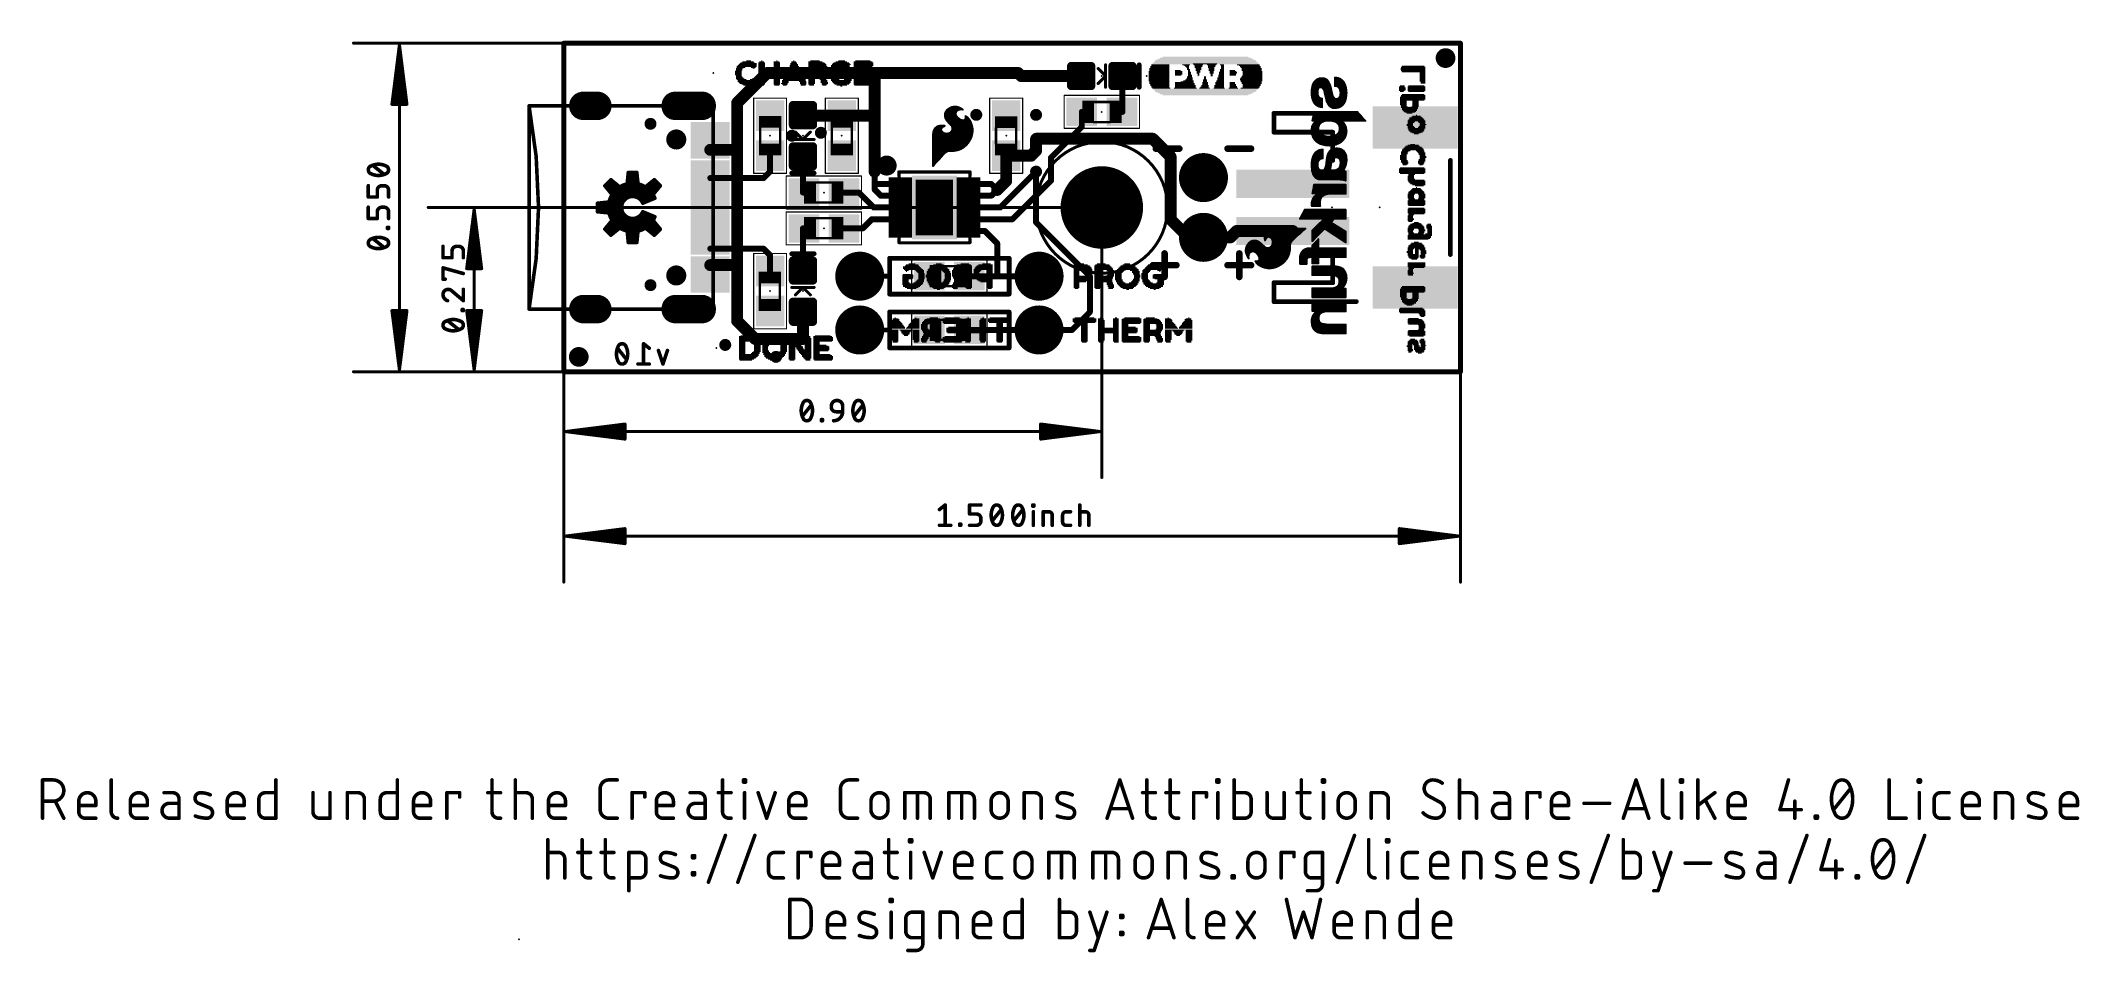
# Model space of a CAD drawing. Extents: x -22.2 to 64.4, y -24.7 to 14.1.
import ezdxf

# ---------------------------------------------------------------- set-up
doc = ezdxf.new("R2010")
doc.units = 0
for name, color, linetype in [('1', 12, 'CONTINUOUS'), ('16', 132, 'CONTINUOUS'), ('17', 110, 'CONTINUOUS'), ('18', 110, 'CONTINUOUS'), ('20', 31, 'CONTINUOUS'), ('21', 253, 'CONTINUOUS'), ('22', 253, 'CONTINUOUS'), ('23', 53, 'CONTINUOUS'), ('24', 53, 'CONTINUOUS'), ('29', 253, 'CONTINUOUS'), ('39', 12, 'CONTINUOUS'), ('47', 253, 'CONTINUOUS'), ('51', 253, 'CONTINUOUS'), ('52', 253, 'CONTINUOUS')]:
    doc.layers.add(name, color=color, linetype=linetype)

# ---------------------------------------------------------------- blocks, each defined once
blk = doc.blocks.new('RECT')
blk.add_solid([(-0.5, -0.5), (0.5, -0.5), (-0.5, 0.5), (0.5, 0.5)])
blk = doc.blocks.new('RECT160000X160000R30')
at = {"const_width": 0.15}
blk.add_lwpolyline([(0.425, -0.35), (0.425, 0.35, 0.4142), (0.35, 0.425), (-0.35, 0.425, 0.4142), (-0.425, 0.35), (-0.425, -0.35, 0.4142), (-0.35, -0.425), (0.35, -0.425, 0.4142)], format="xyb", close=True, dxfattribs=at)
blk.add_solid([(-0.3754, -0.3754), (0.3754, -0.3754), (-0.3754, 0.3754), (0.3754, 0.3754)])
blk = doc.blocks.new('RECT192512X192512R30')
at = {"const_width": 0.1805}
blk.add_lwpolyline([(0.5114, -0.4211), (0.5114, 0.4211, 0.4142), (0.4211, 0.5114), (-0.4211, 0.5114, 0.4142), (-0.5114, 0.4211), (-0.5114, -0.4211, 0.4142), (-0.4211, -0.5114), (0.4211, -0.5114, 0.4142)], format="xyb", close=True, dxfattribs=at)
blk.add_solid([(-0.4465, -0.4465), (0.4465, -0.4465), (-0.4465, 0.4465), (0.4465, 0.4465)])
blk = doc.blocks.new('PIE')
at = {"const_width": 0.5}
blk.add_lwpolyline([(0, -0.25, 1), (0, 0.25, 1), (0, -0.25)], format="xyb", dxfattribs=at)
blk = doc.blocks.new('RECT160000X336000R100')
at = {"const_width": 0.5}
blk.add_lwpolyline([(0.25, -0.55), (0.25, 0.55, 0.4142), (0, 0.8), (0, 0.8, 0.4142), (-0.25, 0.55), (-0.25, -0.55, 0.4142), (0, -0.8), (0, -0.8, 0.4142)], format="xyb", close=True, dxfattribs=at)
blk.add_solid([(-0.0254, -0.5754), (0.0254, -0.5754), (-0.0254, 0.5754), (0.0254, 0.5754)])
blk = doc.blocks.new('RECT160000X256000R100')
at = {"const_width": 0.5}
blk.add_lwpolyline([(0.25, -0.3), (0.25, 0.3, 0.4142), (0, 0.55), (0, 0.55, 0.4142), (-0.25, 0.3), (-0.25, -0.3, 0.4142), (0, -0.55), (0, -0.55, 0.4142)], format="xyb", close=True, dxfattribs=at)
blk.add_solid([(-0.0254, -0.3254), (0.0254, -0.3254), (-0.0254, 0.3254), (0.0254, 0.3254)])
blk = doc.blocks.new('ROUNDP')
at = {"const_width": 0.5}
blk.add_lwpolyline([(0, -0.25, 1), (0, 0.25, 1), (0, -0.25)], format="xyb", dxfattribs=at)
blk = doc.blocks.new('ROUNDV')
at = {"const_width": 0.5}
blk.add_lwpolyline([(0, -0.25, 1), (0, 0.25, 1), (0, -0.25)], format="xyb", dxfattribs=at)

msp = doc.modelspace()

# ---------------------------------------------------------------- linework, layer by layer
at = {"layer": '1'}
for points, const_width in [([(0, 0), (0, 13.97)], 0.2032), ([(0, 13.97), (38.1, 13.97)], 0.2032), ([(38.1, 13.97), (38.1, 0)], 0.2032), ([(10.287, 12.7), (10.795, 12.7)], 0.508), ([(10.795, 12.7), (10.9855, 12.7)], 0.508), ([(10.795, 12.7), (10.9855, 12.7)], 0.254), ([(10.9855, 12.7), (13.208, 12.7)], 0.508), ([(13.208, 12.7), (19.304, 12.7)], 0.508), ([(13.208, 10.922), (13.208, 12.7)], 0.508), ([(19.304, 12.7), (19.431, 12.573)], 0.508), ([(19.431, 12.573), (21.983, 12.573)], 0.508), ([(23.737, 12.573), (23.737, 11.049)], 0.254), ([(10.16, 10.883), (10.16, 10.91)], 0.508), ([(11.811, 10.883), (10.16, 10.883)], 0.508), ([(11.811, 10.883), (13.208, 10.883)], 0.508), ([(13.208, 8.89), (13.208, 10.922)], 0.508), ([(13.208, 10.883), (13.208, 10.922)], 0.508), ([(22.01, 10.414), (21.375, 9.779)], 0.254), ([(22.01, 11.049), (22.01, 10.414)], 0.254), ([(23.737, 11.049), (23.71, 11.049)], 0.254), ([(6.223, 9.435), (7.366, 9.435)], 0.508), ([(7.366, 9.435), (7.366, 9.398)], 0.508), ([(19.851, 9.183), (20.066, 9.398)], 0.508), ([(20.066, 9.398), (20.066, 9.89)], 0.508), ([(21.375, 9.779), (20.701, 9.105)], 0.254), ([(8.763, 8.509), (8.763, 9.183)], 0.254), ([(10.16, 7.62), (10.16, 9.156)], 0.254), ([(13.208, 8.89), (13.208, 8.509)], 0.508), ([(18.796, 9.183), (18.796, 8.112)], 0.508), ([(18.796, 9.183), (19.851, 9.183)], 0.508), ([(20.701, 9.105), (20.701, 8.128)], 0.254), ([(6.223, 8.235), (7.62, 8.235)], 0.254), ([(7.62, 8.235), (8.489, 8.235)], 0.254), ([(8.489, 8.235), (8.763, 8.509)], 0.254), ([(13.208, 8.509), (13.208, 7.985)], 0.254), ([(13.208, 7.985), (13.208, 7.747)], 0.254), ([(14.298, 7.985), (13.208, 7.985)], 0.254), ([(13.208, 7.747), (13.47, 7.485)], 0.254), ([(18.161, 7.985), (17.198, 7.985)], 0.254), ([(18.415, 7.731), (18.161, 7.985)], 0.254), ([(18.177, 7.493), (18.415, 7.731)], 0.254), ([(18.796, 8.112), (18.415, 7.731)], 0.508), ([(18.542, 6.985), (20.066, 8.509)], 0.254), ([(20.701, 8.128), (19.058, 6.485)], 0.254), ([(10.199, 7.62), (10.16, 7.62)], 0.254), ([(12.534, 7.62), (11.899, 7.62)], 0.254), ([(13.169, 6.985), (12.534, 7.62)], 0.254), ([(14.298, 6.985), (13.169, 6.985)], 0.254), ([(13.47, 7.485), (14.298, 7.485)], 0.254), ([(17.198, 7.485), (17.206, 7.493)], 0.254), ([(17.198, 6.985), (18.542, 6.985)], 0.254), ([(17.206, 7.493), (18.177, 7.493)], 0.254), ([(10.199, 6.096), (10.16, 6.096)], 0.254), ([(10.16, 6.096), (10.16, 4.306)], 0.254), ([(12.7, 6.096), (11.899, 6.096)], 0.254), ([(13.089, 6.485), (12.7, 6.096)], 0.254), ([(14.298, 6.485), (13.089, 6.485)], 0.254), ([(19.058, 6.485), (17.198, 6.485)], 0.254), ([(17.198, 5.985), (17.891, 5.985)], 0.254), ([(17.891, 5.985), (18.415, 5.461)], 0.254), ([(28.591, 5.985), (28.321, 5.715)], 0.508), ([(30.971, 5.985), (28.591, 5.985)], 0.508), ([(6.223, 5.235), (8.481, 5.235)], 0.254), ([(8.481, 5.235), (8.763, 4.953)], 0.254), ([(18.415, 5.461), (18.415, 4.064)], 0.254), ([(28.321, 5.715), (27.178, 5.715)], 0.508), ([(6.223, 4.535), (7.366, 4.535)], 0.508), ([(7.366, 4.535), (7.366, 4.572)], 0.508), ([(8.763, 4.953), (8.763, 4.279)], 0.254), ([(18.415, 4.064), (17.233, 4.064)], 0.254), ([(18.415, 4.064), (20.193, 4.064)], 0.254), ([(10.16, 1.397), (10.16, 2.552)], 0.508), ([(17.233, 1.778), (20.193, 1.778)], 0.254), ([(38.1, 0), (0, 0)], 0.2032)]:
    msp.add_lwpolyline(points, dxfattribs=dict(at, const_width=const_width))
for points, const_width in [([(0.0508, 13.97, 1), (-0.0508, 13.97)], 0.1016), ([(0, 14.0208, 1), (0, 13.9192)], 0.1016), ([(38.1508, 13.97, 1), (38.0492, 13.97)], 0.1016), ([(38.1, 13.9192, 1), (38.1, 14.0208)], 0.1016), ([(10.287, 12.827, 1), (10.287, 12.573)], 0.254), ([(10.795, 12.827, 1), (10.795, 12.573)], 0.254), ([(10.795, 12.573, 1), (10.795, 12.827)], 0.254), ([(10.795, 12.7635, 1), (10.795, 12.6365)], 0.127), ([(10.9855, 12.827, 1), (10.9855, 12.573)], 0.254), ([(10.9855, 12.573, 1), (10.9855, 12.827)], 0.254), ([(10.9855, 12.6365, 1), (10.9855, 12.7635)], 0.127), ([(13.208, 12.827, 1), (13.208, 12.573)], 0.254), ([(13.335, 12.7, 1), (13.081, 12.7)], 0.254), ([(13.208, 12.573, 1), (13.208, 12.827)], 0.254), ([(19.3938, 12.7898, 1), (19.2142, 12.6102)], 0.254), ([(19.304, 12.573, 1), (19.304, 12.827)], 0.254), ([(19.431, 12.7, 1), (19.431, 12.446)], 0.254), ([(19.3412, 12.4832, 1), (19.5208, 12.6628)], 0.254), ([(21.983, 12.446, 1), (21.983, 12.7)], 0.254), ([(23.8005, 12.573, 1), (23.6735, 12.573)], 0.127), ([(10.287, 10.91, 1), (10.033, 10.91)], 0.254), ([(10.16, 11.01, 1), (10.16, 10.756)], 0.254), ([(10.033, 10.883, 1), (10.287, 10.883)], 0.254), ([(11.811, 11.01, 1), (11.811, 10.756)], 0.254), ([(11.811, 10.756, 1), (11.811, 11.01)], 0.254), ([(13.335, 10.922, 1), (13.081, 10.922)], 0.254), ([(13.335, 10.922, 1), (13.081, 10.922)], 0.254), ([(13.081, 10.922, 1), (13.335, 10.922)], 0.254), ([(13.081, 10.883, 1), (13.335, 10.883)], 0.254), ([(13.208, 10.756, 1), (13.208, 11.01)], 0.254), ([(22.0735, 11.049, 1), (21.9465, 11.049)], 0.127), ([(21.9465, 10.414, 1), (22.0735, 10.414)], 0.127), ([(22.0549, 10.3691, 1), (21.9651, 10.4589)], 0.127), ([(23.71, 11.1125, 1), (23.71, 10.9855)], 0.127), ([(23.6735, 11.049, 1), (23.8005, 11.049)], 0.127), ([(23.737, 10.9855, 1), (23.737, 11.1125)], 0.127), ([(6.223, 9.562, 1), (6.223, 9.308)], 0.254), ([(7.493, 9.435, 1), (7.239, 9.435)], 0.254), ([(7.366, 9.308, 1), (7.366, 9.562)], 0.254), ([(20.193, 9.89, 1), (19.939, 9.89)], 0.254), ([(20.1558, 9.3082, 1), (19.9762, 9.4878)], 0.254), ([(21.3301, 9.8239, 1), (21.4199, 9.7341)], 0.127), ([(21.4199, 9.7341, 1), (21.3301, 9.8239)], 0.127), ([(7.239, 9.398, 1), (7.493, 9.398)], 0.254), ([(8.8265, 9.183, 1), (8.6995, 9.183)], 0.127), ([(10.2235, 9.156, 1), (10.0965, 9.156)], 0.127), ([(13.335, 8.89, 1), (13.081, 8.89)], 0.254), ([(13.081, 8.89, 1), (13.335, 8.89)], 0.254), ([(18.923, 9.183, 1), (18.669, 9.183)], 0.254), ([(18.796, 9.31, 1), (18.796, 9.056)], 0.254), ([(19.7612, 9.2728, 1), (19.9408, 9.0932)], 0.254), ([(19.851, 9.056, 1), (19.851, 9.31)], 0.254), ([(19.939, 9.398, 1), (20.193, 9.398)], 0.254), ([(20.7645, 9.105, 1), (20.6375, 9.105)], 0.127), ([(20.6561, 9.1499, 1), (20.7459, 9.0601)], 0.127), ([(6.223, 8.2985, 1), (6.223, 8.1715)], 0.127), ([(7.62, 8.2985, 1), (7.62, 8.1715)], 0.127), ([(7.62, 8.1715, 1), (7.62, 8.2985)], 0.127), ([(8.4441, 8.2799, 1), (8.5339, 8.1901)], 0.127), ([(8.489, 8.1715, 1), (8.489, 8.2985)], 0.127), ([(8.6995, 8.509, 1), (8.8265, 8.509)], 0.127), ([(8.8079, 8.4641, 1), (8.7181, 8.5539)], 0.127), ([(13.081, 8.509, 1), (13.335, 8.509)], 0.254), ([(13.2715, 8.509, 1), (13.1445, 8.509)], 0.127), ([(13.2715, 7.985, 1), (13.1445, 7.985)], 0.127), ([(13.208, 8.0485, 1), (13.208, 7.9215)], 0.127), ([(13.1445, 7.985, 1), (13.2715, 7.985)], 0.127), ([(13.2529, 7.7919, 1), (13.1631, 7.7021)], 0.127), ([(13.1445, 7.747, 1), (13.2715, 7.747)], 0.127), ([(14.298, 7.9215, 1), (14.298, 8.0485)], 0.127), ([(17.198, 8.0485, 1), (17.198, 7.9215)], 0.127), ([(18.2059, 8.0299, 1), (18.1161, 7.9401)], 0.127), ([(18.161, 7.9215, 1), (18.161, 8.0485)], 0.127), ([(18.3252, 7.8208, 1), (18.5048, 7.6412)], 0.254), ([(18.4599, 7.6861, 1), (18.3701, 7.7759)], 0.127), ([(18.3701, 7.6861, 1), (18.4599, 7.7759)], 0.127), ([(18.669, 8.112, 1), (18.923, 8.112)], 0.254), ([(18.8858, 8.0222, 1), (18.7062, 8.2018)], 0.254), ([(20.1109, 8.4641, 1), (20.0211, 8.5539)], 0.127), ([(20.6375, 8.128, 1), (20.7645, 8.128)], 0.127), ([(20.7459, 8.0831, 1), (20.6561, 8.1729)], 0.127), ([(10.16, 7.6835, 1), (10.16, 7.5565)], 0.127), ([(10.0965, 7.62, 1), (10.2235, 7.62)], 0.127), ([(10.199, 7.5565, 1), (10.199, 7.6835)], 0.127), ([(11.899, 7.6835, 1), (11.899, 7.5565)], 0.127), ([(12.5789, 7.6649, 1), (12.4891, 7.5751)], 0.127), ([(12.534, 7.5565, 1), (12.534, 7.6835)], 0.127), ([(13.169, 7.0485, 1), (13.169, 6.9215)], 0.127), ([(13.1241, 6.9401, 1), (13.2139, 7.0299)], 0.127), ([(13.47, 7.5485, 1), (13.47, 7.4215)], 0.127), ([(13.4251, 7.4401, 1), (13.5149, 7.5299)], 0.127), ([(14.298, 7.4215, 1), (14.298, 7.5485)], 0.127), ([(14.298, 6.9215, 1), (14.298, 7.0485)], 0.127), ([(17.1531, 7.5299, 1), (17.2429, 7.4401)], 0.127), ([(17.198, 7.0485, 1), (17.198, 6.9215)], 0.127), ([(17.206, 7.5565, 1), (17.206, 7.4295)], 0.127), ([(17.2509, 7.4481, 1), (17.1611, 7.5379)], 0.127), ([(18.1321, 7.5379, 1), (18.2219, 7.4481)], 0.127), ([(18.177, 7.4295, 1), (18.177, 7.5565)], 0.127), ([(18.4971, 7.0299, 1), (18.5869, 6.9401)], 0.127), ([(18.542, 6.9215, 1), (18.542, 7.0485)], 0.127), ([(10.16, 6.1595, 1), (10.16, 6.0325)], 0.127), ([(10.2235, 6.096, 1), (10.0965, 6.096)], 0.127), ([(10.199, 6.0325, 1), (10.199, 6.1595)], 0.127), ([(11.899, 6.1595, 1), (11.899, 6.0325)], 0.127), ([(12.6551, 6.1409, 1), (12.7449, 6.0511)], 0.127), ([(12.7, 6.0325, 1), (12.7, 6.1595)], 0.127), ([(13.089, 6.5485, 1), (13.089, 6.4215)], 0.127), ([(13.1339, 6.4401, 1), (13.0441, 6.5299)], 0.127), ([(14.298, 6.4215, 1), (14.298, 6.5485)], 0.127), ([(17.198, 6.5485, 1), (17.198, 6.4215)], 0.127), ([(17.198, 6.0485, 1), (17.198, 5.9215)], 0.127), ([(17.9359, 6.0299, 1), (17.8461, 5.9401)], 0.127), ([(17.891, 5.9215, 1), (17.891, 6.0485)], 0.127), ([(19.0131, 6.5299, 1), (19.1029, 6.4401)], 0.127), ([(19.058, 6.4215, 1), (19.058, 6.5485)], 0.127), ([(28.591, 6.112, 1), (28.591, 5.858)], 0.254), ([(28.6808, 5.8952, 1), (28.5012, 6.0748)], 0.254), ([(30.971, 5.858, 1), (30.971, 6.112)], 0.254), ([(6.223, 5.2985, 1), (6.223, 5.1715)], 0.127), ([(8.5259, 5.2799, 1), (8.4361, 5.1901)], 0.127), ([(8.481, 5.1715, 1), (8.481, 5.2985)], 0.127), ([(18.4785, 5.461, 1), (18.3515, 5.461)], 0.127), ([(18.3701, 5.4161, 1), (18.4599, 5.5059)], 0.127), ([(27.178, 5.842, 1), (27.178, 5.588)], 0.254), ([(28.2312, 5.8048, 1), (28.4108, 5.6252)], 0.254), ([(28.321, 5.588, 1), (28.321, 5.842)], 0.254), ([(6.223, 4.662, 1), (6.223, 4.408)], 0.254), ([(7.493, 4.572, 1), (7.239, 4.572)], 0.254), ([(7.239, 4.535, 1), (7.493, 4.535)], 0.254), ([(7.366, 4.408, 1), (7.366, 4.662)], 0.254), ([(8.8265, 4.953, 1), (8.6995, 4.953)], 0.127), ([(8.6995, 4.279, 1), (8.8265, 4.279)], 0.127), ([(8.7181, 4.9081, 1), (8.8079, 4.9979)], 0.127), ([(10.0965, 4.306, 1), (10.2235, 4.306)], 0.127), ([(17.233, 4.1275, 1), (17.233, 4.0005)], 0.127), ([(18.415, 4.1275, 1), (18.415, 4.0005)], 0.127), ([(18.3515, 4.064, 1), (18.4785, 4.064)], 0.127), ([(18.415, 4.0005, 1), (18.415, 4.1275)], 0.127), ([(20.193, 4.0005, 1), (20.193, 4.1275)], 0.127), ([(10.287, 2.552, 1), (10.033, 2.552)], 0.254), ([(17.233, 1.8415, 1), (17.233, 1.7145)], 0.127), ([(20.193, 1.7145, 1), (20.193, 1.8415)], 0.127), ([(10.033, 1.397, 1), (10.287, 1.397)], 0.254), ([(0, 0.0508, 1), (0, -0.0508)], 0.1016), ([(-0.0508, 0, 1), (0.0508, 0)], 0.1016), ([(38.0492, 0, 1), (38.1508, 0)], 0.1016), ([(38.1, -0.0508, 1), (38.1, 0.0508)], 0.1016)]:
    msp.add_lwpolyline(points, format="xyb", dxfattribs=dict(at, const_width=const_width))
at = {"layer": '16'}
for points, const_width in [([(0, 0), (0, 13.97)], 0.2032), ([(0, 13.97), (38.1, 13.97)], 0.2032), ([(38.1, 13.97), (38.1, 0)], 0.2032), ([(7.366, 11.43), (8.636, 12.7)], 0.508), ([(8.636, 12.7), (10.287, 12.7)], 0.508), ([(7.366, 9.398), (7.366, 11.43)], 0.508), ([(7.366, 4.572), (7.366, 9.398)], 0.508), ([(20.082, 9.906), (20.066, 9.89)], 0.508), ([(25.019, 9.906), (20.082, 9.906)], 0.508), ([(25.781, 9.144), (25.019, 9.906)], 0.508), ([(25.781, 6.477), (25.781, 9.144)], 0.508), ([(20.066, 8.509), (20.066, 6.35)], 0.254), ([(20.066, 6.35), (20.828, 5.588)], 0.254), ([(26.543, 5.715), (25.781, 6.477)], 0.508), ([(20.828, 5.588), (22.352, 4.064)], 0.254), ([(27.178, 5.715), (26.543, 5.715)], 0.508), ([(7.366, 4.572), (7.366, 2.159)], 0.508), ([(22.352, 4.064), (22.352, 2.54)], 0.254), ([(22.352, 2.54), (21.59, 1.778)], 0.254), ([(7.366, 2.159), (8.128, 1.397)], 0.508), ([(21.59, 1.778), (20.193, 1.778)], 0.254), ([(2.667, 0.5221), (2.2832, 1.0019)], 0.1524), ([(3.6294, 1.0019), (3.3895, 1.1938)], 0.1524), ([(3.3895, 1.1938), (3.3895, 0.3302)], 0.1524), ([(4.2124, 0.3302), (4.0205, 0.9059)], 0.1524), ([(4.4044, 0.9059), (4.2124, 0.3302)], 0.1524), ([(8.128, 1.397), (10.16, 1.397)], 0.508), ([(38.1, 0), (0, 0)], 0.2032), ([(3.6294, 0.3302), (3.1496, 0.3302)], 0.1524)]:
    msp.add_lwpolyline(points, dxfattribs=dict(at, const_width=const_width))
for points, const_width in [([(0.0508, 13.97, 1), (-0.0508, 13.97)], 0.1016), ([(0, 14.0208, 1), (0, 13.9192)], 0.1016), ([(38.1508, 13.97, 1), (38.0492, 13.97)], 0.1016), ([(38.1, 13.9192, 1), (38.1, 14.0208)], 0.1016), ([(8.636, 12.827, 1), (8.636, 12.573)], 0.254), ([(8.7258, 12.6102, 1), (8.5462, 12.7898)], 0.254), ([(10.287, 12.573, 1), (10.287, 12.827)], 0.254), ([(7.493, 11.43, 1), (7.239, 11.43)], 0.254), ([(7.2762, 11.5198, 1), (7.4558, 11.3402)], 0.254), ([(7.493, 9.398, 1), (7.239, 9.398)], 0.254), ([(19.9762, 9.9798, 1), (20.1558, 9.8002)], 0.254), ([(20.082, 10.033, 1), (20.082, 9.779)], 0.254), ([(20.1718, 9.8162, 1), (19.9922, 9.9958)], 0.254), ([(25.1088, 9.9958, 1), (24.9292, 9.8162)], 0.254), ([(25.019, 9.779, 1), (25.019, 10.033)], 0.254), ([(7.239, 9.398, 1), (7.493, 9.398)], 0.254), ([(25.908, 9.144, 1), (25.654, 9.144)], 0.254), ([(25.6912, 9.0542, 1), (25.8708, 9.2338)], 0.254), ([(20.1295, 8.509, 1), (20.0025, 8.509)], 0.127), ([(20.1109, 6.3949, 1), (20.0211, 6.3051)], 0.127), ([(20.0025, 6.35, 1), (20.1295, 6.35)], 0.127), ([(25.8708, 6.5668, 1), (25.6912, 6.3872)], 0.254), ([(25.654, 6.477, 1), (25.908, 6.477)], 0.254), ([(20.8729, 5.6329, 1), (20.7831, 5.5431)], 0.127), ([(20.7831, 5.5431, 1), (20.8729, 5.6329)], 0.127), ([(26.543, 5.842, 1), (26.543, 5.588)], 0.254), ([(26.4532, 5.6252, 1), (26.6328, 5.8048)], 0.254), ([(27.178, 5.588, 1), (27.178, 5.842)], 0.254), ([(7.493, 4.572, 1), (7.239, 4.572)], 0.254), ([(7.239, 4.572, 1), (7.493, 4.572)], 0.254), ([(22.4155, 4.064, 1), (22.2885, 4.064)], 0.127), ([(22.3071, 4.0191, 1), (22.3969, 4.1089)], 0.127), ([(22.2885, 2.54, 1), (22.4155, 2.54)], 0.127), ([(22.3969, 2.4951, 1), (22.3071, 2.5849)], 0.127), ([(7.4558, 2.2488, 1), (7.2762, 2.0692)], 0.254), ([(7.239, 2.159, 1), (7.493, 2.159)], 0.254), ([(20.193, 1.8415, 1), (20.193, 1.7145)], 0.127), ([(21.5451, 1.8229, 1), (21.6349, 1.7331)], 0.127), ([(21.59, 1.7145, 1), (21.59, 1.8415)], 0.127), ([(2.3072, 1.0739, 0.1139), (2.2352, 0.762)], 0.1524), ([(2.3129, 1.0257, 1), (2.2534, 0.9781)], 0.0762), ([(2.2711, 1.0862, 1), (2.3432, 1.0615)], 0.0762), ([(2.4751, 1.1938, 0.3205), (2.3072, 1.0739)], 0.1524), ([(2.3414, 1.0572, 1), (2.2729, 1.0905)], 0.0762), ([(2.643, 1.0739, 0.3205), (2.4751, 1.1938)], 0.1524), ([(2.4751, 1.2319, 1), (2.4751, 1.1557)], 0.0762), ([(2.4751, 1.1557, 1), (2.4751, 1.2319)], 0.0762), ([(2.715, 0.762, 0.1139), (2.643, 1.0739)], 0.1524), ([(2.6773, 1.0905, 1), (2.6088, 1.0572)], 0.0762), ([(2.607, 1.0615, 1), (2.6791, 1.0862)], 0.0762), ([(3.4133, 1.2236, 1), (3.3657, 1.164)], 0.0762), ([(3.4276, 1.1938, 1), (3.3514, 1.1938)], 0.0762), ([(3.6056, 0.9721, 1), (3.6532, 1.0316)], 0.0762), ([(4.0567, 0.918, 1), (3.9844, 0.8939)], 0.0762), ([(4.4405, 0.8939, 1), (4.3682, 0.918)], 0.0762), ([(8.128, 1.524, 1), (8.128, 1.27)], 0.254), ([(8.0382, 1.3072, 1), (8.2178, 1.4868)], 0.254), ([(10.16, 1.27, 1), (10.16, 1.524)], 0.254), ([(0, 0.0508, 1), (0, -0.0508)], 0.1016), ([(-0.0508, 0, 1), (0.0508, 0)], 0.1016), ([(2.2352, 0.762, 0.1139), (2.3072, 0.4501)], 0.1524), ([(2.2733, 0.762, 1), (2.1971, 0.762)], 0.0762), ([(2.1971, 0.762, 1), (2.2733, 0.762)], 0.0762), ([(2.3432, 0.4625, 1), (2.2711, 0.4378)], 0.0762), ([(2.3072, 0.4501, 0.3205), (2.4751, 0.3302)], 0.1524), ([(2.2729, 0.4334, 1), (2.3414, 0.4668)], 0.0762), ([(2.4751, 0.3302, 0.3205), (2.643, 0.4501)], 0.1524), ([(2.4751, 0.3683, 1), (2.4751, 0.2921)], 0.0762), ([(2.4751, 0.2921, 1), (2.4751, 0.3683)], 0.0762), ([(2.643, 0.4501, 0.1139), (2.715, 0.762)], 0.1524), ([(2.6088, 0.4668, 1), (2.6773, 0.4334)], 0.0762), ([(2.679, 0.4378, 1), (2.607, 0.4625)], 0.0762), ([(2.6372, 0.4983, 1), (2.6968, 0.5459)], 0.0762), ([(2.7531, 0.762, 1), (2.6769, 0.762)], 0.0762), ([(2.6769, 0.762, 1), (2.7531, 0.762)], 0.0762), ([(3.1496, 0.3683, 1), (3.1496, 0.2921)], 0.0762), ([(3.3514, 0.3302, 1), (3.4276, 0.3302)], 0.0762), ([(3.6294, 0.2921, 1), (3.6294, 0.3683)], 0.0762), ([(4.1763, 0.3422, 1), (4.2486, 0.3182)], 0.0762), ([(4.1763, 0.3182, 1), (4.2486, 0.3422)], 0.0762), ([(38.0492, 0, 1), (38.1508, 0)], 0.1016), ([(38.1, -0.0508, 1), (38.1, 0.0508)], 0.1016)]:
    msp.add_lwpolyline(points, format="xyb", dxfattribs=dict(at, const_width=const_width))
at = {"layer": '20', "const_width": 0.2032}
for points in [[(38.1, 13.97), (0, 13.97)], [(0, 13.97), (0, 0)], [(38.1, 0), (38.1, 13.97)], [(0, 0), (38.1, 0)]]:
    msp.add_lwpolyline(points, dxfattribs=at)
at = {"layer": '20', "const_width": 0.1016}
for points in [[(0, 14.0208, 1), (0, 13.9192)], [(0.0508, 13.97, 1), (-0.0508, 13.97)], [(38.1508, 13.97, 1), (38.0492, 13.97)], [(38.1, 13.9192, 1), (38.1, 14.0208)], [(0, 0.0508, 1), (0, -0.0508)], [(-0.0508, 0, 1), (0.0508, 0)], [(38.0492, 0, 1), (38.1508, 0)], [(38.1, -0.0508, 1), (38.1, 0.0508)]]:
    msp.add_lwpolyline(points, format="xyb", dxfattribs=at)
at = {"layer": '20'}
for centre, radius in [((4.778, 9.875), 0.325), ((22.86, 6.985), 1.651), ((4.778, 4.095), 0.325)]:
    msp.add_circle(centre, radius, dxfattribs=at)
at = {"layer": '21'}
for points, const_width in [([(24.4475, 13.0493), (24.4475, 12.0968)], 0.2032), ([(4.023, 11.305), (2.223, 11.305)], 0.1524), ([(16.467, 11.252), (16.357, 11.192)], 0.0762), ([(16.577, 11.272), (16.467, 11.252)], 0.0762), ([(16.677, 11.272), (16.577, 11.272)], 0.0762), ([(16.767, 11.252), (16.677, 11.272)], 0.0762), ([(16.907, 11.182), (16.767, 11.252)], 0.0762), ([(15.777, 10.362), (15.717, 10.262)], 0.0762), ([(15.827, 10.402), (15.777, 10.362)], 0.0762), ([(15.7785, 10.3632), (16.0582, 10.3632)], 0.0762), ([(15.867, 10.432), (15.827, 10.402)], 0.0762), ([(15.917, 10.452), (15.867, 10.432)], 0.0762), ([(15.8855, 10.4394), (16.1718, 10.4394)], 0.0762), ([(15.967, 10.462), (15.917, 10.452)], 0.0762), ([(16.027, 10.472), (15.967, 10.462)], 0.0762), ([(16.147, 10.472), (16.027, 10.472)], 0.0762), ([(16.047, 10.352), (16.107, 10.412)], 0.0762), ([(16.107, 10.412), (16.137, 10.422)], 0.0762), ([(16.137, 10.422), (16.177, 10.442)], 0.0762), ([(16.187, 10.452), (16.147, 10.472)], 0.0762), ([(16.177, 10.442), (16.187, 10.452)], 0.0762), ([(16.217, 11.042), (16.187, 10.952)], 0.0762), ([(16.187, 10.952), (16.187, 10.872)], 0.0762), ([(16.187, 10.8966), (16.6706, 10.8966)], 0.0762), ([(16.187, 10.872), (16.207, 10.782)], 0.0762), ([(16.1939, 10.9728), (16.657, 10.9728)], 0.0762), ([(16.1985, 10.8204), (16.7286, 10.8204)], 0.0762), ([(16.207, 10.782), (16.257, 10.692)], 0.0762), ([(16.267, 11.122), (16.217, 11.042)], 0.0762), ([(16.2214, 11.049), (16.6755, 11.049)], 0.0762), ([(16.228, 10.7442), (16.8187, 10.7442)], 0.0762), ([(16.257, 10.692), (16.327, 10.612)], 0.0762), ([(16.357, 11.192), (16.267, 11.122)], 0.0762), ([(16.2711, 11.1252), (16.7634, 11.1252)], 0.0762), ([(16.278, 10.668), (17.2677, 10.668)], 0.0762), ([(16.327, 10.612), (16.407, 10.522)], 0.0762), ([(16.345, 10.5918), (17.3071, 10.5918)], 0.0762), ([(16.3742, 11.2014), (16.8682, 11.2014)], 0.0762), ([(16.407, 10.522), (16.477, 10.452)], 0.0762), ([(16.4134, 10.5156), (17.3325, 10.5156)], 0.0762), ([(16.477, 10.452), (16.507, 10.372)], 0.0762), ([(16.4817, 10.4394), (17.3531, 10.4394)], 0.0762), ([(16.507, 10.372), (16.507, 10.302)], 0.0762), ([(16.507, 10.3632), (17.3674, 10.3632)], 0.0762), ([(16.657, 11.002), (16.667, 11.032)], 0.0762), ([(16.657, 10.942), (16.657, 11.002)], 0.0762), ([(16.667, 10.902), (16.657, 10.942)], 0.0762), ([(16.667, 11.032), (16.677, 11.052)], 0.0762), ([(16.707, 10.842), (16.667, 10.902)], 0.0762), ([(16.677, 11.052), (16.697, 11.082)], 0.0762), ([(16.697, 11.082), (16.737, 11.112)], 0.0762), ([(16.767, 10.782), (16.707, 10.842)], 0.0762), ([(16.737, 11.112), (16.777, 11.132)], 0.0762), ([(16.807, 10.752), (16.767, 10.782)], 0.0762), ([(16.777, 11.132), (16.827, 11.142)], 0.0762), ([(16.837, 10.732), (16.807, 10.752)], 0.0762), ([(16.827, 11.142), (16.867, 11.152)], 0.0762), ([(16.877, 10.712), (16.837, 10.732)], 0.0762), ([(16.867, 11.152), (16.927, 11.152)], 0.0762), ([(16.957, 10.692), (16.877, 10.712)], 0.0762), ([(16.947, 11.152), (16.907, 11.182)], 0.0762), ([(16.927, 11.152), (16.947, 11.142)], 0.0762), ([(16.957, 11.142), (16.947, 11.152)], 0.0762), ([(16.947, 11.142), (16.957, 11.142)], 0.0762), ([(16.987, 10.692), (16.957, 10.692)], 0.0762), ([(17.017, 10.702), (16.987, 10.692)], 0.0762), ([(17.047, 10.732), (17.017, 10.702)], 0.0762), ([(17.057, 10.752), (17.047, 10.732)], 0.0762), ([(17.0531, 10.7442), (17.2162, 10.7442)], 0.0762), ([(17.067, 10.782), (17.057, 10.752)], 0.0762), ([(17.067, 10.872), (17.067, 10.782)], 0.0762), ([(17.147, 10.822), (17.067, 10.872)], 0.0762), ([(17.067, 10.8204), (17.1484, 10.8204)], 0.0762), ([(17.227, 10.732), (17.147, 10.822)], 0.0762), ([(17.297, 10.622), (17.227, 10.732)], 0.0762), ([(17.347, 10.472), (17.297, 10.622)], 0.0762), ([(17.377, 10.312), (17.347, 10.472)], 0.0762), ([(33.671, 10.985), (30.171, 10.985)], 0.2032), ([(30.171, 10.985), (30.171, 10.185)], 0.2032), ([(15.697, 10.192), (15.687, 10.112)], 0.0762), ([(15.687, 10.112), (15.687, 8.742)], 0.0762), ([(15.687, 10.0584), (17.345, 10.0584)], 0.0762), ([(15.687, 9.9822), (17.3249, 9.9822)], 0.0762), ([(15.687, 9.906), (17.2914, 9.906)], 0.0762), ([(15.687, 9.8298), (17.2491, 9.8298)], 0.0762), ([(15.687, 9.7536), (17.2027, 9.7536)], 0.0762), ([(15.687, 9.6774), (17.1424, 9.6774)], 0.0762), ([(15.687, 9.6012), (17.0661, 9.6012)], 0.0762), ([(15.687, 9.525), (16.9753, 9.525)], 0.0762), ([(15.6898, 10.1346), (16.214, 10.1346)], 0.0762), ([(15.717, 10.262), (15.697, 10.192)], 0.0762), ([(15.7024, 10.2108), (16.0782, 10.2108)], 0.0762), ([(15.732, 10.287), (16.037, 10.287)], 0.0762), ([(16.037, 10.322), (16.047, 10.352)], 0.0762), ([(16.037, 10.282), (16.037, 10.322)], 0.0762), ([(16.047, 10.252), (16.037, 10.282)], 0.0762), ([(16.067, 10.222), (16.047, 10.252)], 0.0762), ([(16.127, 10.162), (16.067, 10.222)], 0.0762), ([(16.177, 10.142), (16.127, 10.162)], 0.0762), ([(16.227, 10.132), (16.177, 10.142)], 0.0762), ([(16.307, 10.132), (16.227, 10.132)], 0.0762), ([(16.387, 10.152), (16.307, 10.132)], 0.0762), ([(16.3174, 10.1346), (17.3651, 10.1346)], 0.0762), ([(16.447, 10.192), (16.387, 10.152)], 0.0762), ([(16.487, 10.242), (16.447, 10.192)], 0.0762), ([(16.462, 10.2108), (17.371, 10.2108)], 0.0762), ([(16.507, 10.302), (16.487, 10.242)], 0.0762), ([(16.502, 10.287), (17.3755, 10.287)], 0.0762), ([(16.887, 9.472), (16.987, 9.532)], 0.0762), ([(16.987, 9.532), (17.067, 9.602)], 0.0762), ([(17.067, 9.602), (17.147, 9.682)], 0.0762), ([(17.147, 9.682), (17.217, 9.772)], 0.0762), ([(17.217, 9.772), (17.317, 9.952)], 0.0762), ([(17.317, 9.952), (17.367, 10.142)], 0.0762), ([(17.367, 10.142), (17.377, 10.312)], 0.0762), ([(28.2025, 9.4855), (29.2015, 9.4855)], 0.2794), ([(30.171, 10.185), (32.671, 10.185)], 0.2032), ([(32.671, 10.185), (32.671, 8.985)], 0.2032), ([(13.3524, 8.8484), (13.343, 8.765)], 0.1016), ([(13.343, 8.765), (13.3524, 8.6816)], 0.1016), ([(13.3461, 8.7376), (14.0899, 8.7376)], 0.1016), ([(13.3514, 8.8392), (14.0846, 8.8392)], 0.1016), ([(13.3801, 8.9277), (13.3524, 8.8484)], 0.1016), ([(13.3524, 8.6816), (13.3801, 8.6023)], 0.1016), ([(13.3683, 8.636), (14.0677, 8.636)], 0.1016), ([(13.4248, 8.9988), (13.3801, 8.9277)], 0.1016), ([(13.3884, 8.9408), (14.0476, 8.9408)], 0.1016), ([(13.4842, 9.0582), (13.4248, 8.9988)], 0.1016), ([(13.4684, 9.0424), (13.9676, 9.0424)], 0.1016), ([(13.5553, 9.1029), (13.4842, 9.0582)], 0.1016), ([(13.6346, 9.1306), (13.5553, 9.1029)], 0.1016), ([(13.718, 9.14), (13.6346, 9.1306)], 0.1016), ([(13.8014, 9.1306), (13.718, 9.14)], 0.1016), ([(13.8807, 9.1029), (13.8014, 9.1306)], 0.1016), ([(13.9518, 9.0582), (13.8807, 9.1029)], 0.1016), ([(14.0112, 8.9988), (13.9518, 9.0582)], 0.1016), ([(14.0559, 8.9277), (14.0112, 8.9988)], 0.1016), ([(14.0836, 8.8484), (14.0559, 8.9277)], 0.1016), ([(14.0559, 8.6023), (14.0836, 8.6816)], 0.1016), ([(14.093, 8.765), (14.0836, 8.8484)], 0.1016), ([(14.0836, 8.6816), (14.093, 8.765)], 0.1016), ([(15.687, 9.4488), (16.829, 9.4488)], 0.0762), ([(15.687, 9.3726), (16.3106, 9.3726)], 0.0762), ([(15.687, 9.2964), (16.1914, 9.2964)], 0.0762), ([(15.687, 9.2202), (16.1152, 9.2202)], 0.0762), ([(15.687, 9.144), (16.0487, 9.144)], 0.0762), ([(15.687, 9.0678), (15.9828, 9.0678)], 0.0762), ([(15.687, 8.9916), (15.9066, 8.9916)], 0.0762), ([(15.687, 8.9154), (15.8365, 8.9154)], 0.0762), ([(15.687, 8.8392), (15.7653, 8.8392)], 0.0762), ([(15.687, 8.742), (15.737, 8.792)], 0.0762), ([(15.687, 8.763), (15.708, 8.763)], 0.0762), ([(15.737, 8.792), (15.767, 8.842)], 0.0762), ([(15.767, 8.842), (15.817, 8.892)], 0.0762), ([(15.817, 8.892), (15.867, 8.952)], 0.0762), ([(15.867, 8.952), (15.987, 9.072)], 0.0762), ([(15.987, 9.072), (16.107, 9.212)], 0.0762), ([(16.107, 9.212), (16.207, 9.312)], 0.0762), ([(16.207, 9.312), (16.307, 9.372)], 0.0762), ([(16.307, 9.372), (16.367, 9.382)], 0.0762), ([(16.367, 9.382), (16.557, 9.382)], 0.0762), ([(16.557, 9.382), (16.677, 9.402)], 0.0762), ([(16.677, 9.402), (16.787, 9.432)], 0.0762), ([(16.787, 9.432), (16.887, 9.472)], 0.0762), ([(37.671, 4.985), (37.671, 8.985)], 0.2032), ([(10.6363, 8.4455), (9.6837, 8.4455)], 0.2032), ([(13.3801, 8.6023), (13.4248, 8.5312)], 0.1016), ([(13.4228, 8.5344), (14.0132, 8.5344)], 0.1016), ([(13.4248, 8.5312), (13.4842, 8.4718)], 0.1016), ([(13.4842, 8.4718), (13.5553, 8.4271)], 0.1016), ([(13.5463, 8.4328), (13.8897, 8.4328)], 0.1016), ([(13.5553, 8.4271), (13.6346, 8.3994)], 0.1016), ([(13.6346, 8.3994), (13.718, 8.39)], 0.1016), ([(13.718, 8.39), (13.8014, 8.3994)], 0.1016), ([(13.8014, 8.3994), (13.8807, 8.4271)], 0.1016), ([(13.8807, 8.4271), (13.9518, 8.4718)], 0.1016), ([(13.9518, 8.4718), (14.0112, 8.5312)], 0.1016), ([(14.0112, 8.5312), (14.0559, 8.6023)], 0.1016), ([(14.224, 8.509), (17.272, 8.509)], 0.1016), ([(14.224, 8.509), (14.224, 8.315)], 0.1016), ([(17.272, 8.509), (17.272, 8.315)], 0.1016), ([(14.224, 5.485), (14.224, 5.655)], 0.1016), ([(15.248, 5.485), (14.224, 5.485)], 0.1016), ([(15.248, 5.485), (17.272, 5.485)], 0.1016), ([(17.272, 5.485), (17.272, 5.655)], 0.1016), ([(9.6837, 5.0165), (10.6363, 5.0165)], 0.2032), ([(13.843, 4.826), (18.923, 4.826)], 0.2032), ([(13.843, 4.064), (13.843, 4.826)], 0.2032), ([(18.923, 4.826), (18.923, 4.064)], 0.2032), ([(28.2025, 4.5325), (29.2015, 4.5325)], 0.2794), ([(28.702, 4.033), (28.702, 5.032)], 0.2794), ([(32.671, 4.985), (32.671, 3.785)], 0.2032), ([(13.843, 4.064), (13.589, 4.064)], 0.2032), ([(13.843, 3.302), (13.843, 4.064)], 0.2032), ([(18.923, 4.064), (18.923, 3.302)], 0.2032), ([(18.923, 4.064), (19.177, 4.064)], 0.2032), ([(32.671, 3.785), (30.171, 3.785)], 0.2032), ([(30.171, 3.785), (30.171, 2.985)], 0.2032), ([(4.023, 2.665), (2.223, 2.665)], 0.1524), ([(18.923, 3.302), (13.843, 3.302)], 0.2032), ([(13.843, 2.54), (18.923, 2.54)], 0.2032), ([(13.843, 1.778), (13.843, 2.54)], 0.2032), ([(18.923, 2.54), (18.923, 1.778)], 0.2032), ([(30.171, 2.985), (33.671, 2.985)], 0.2032), ([(13.843, 1.778), (13.589, 1.778)], 0.2032), ([(13.843, 1.016), (13.843, 1.778)], 0.2032), ([(18.923, 1.778), (18.923, 1.016)], 0.2032), ([(18.923, 1.778), (19.177, 1.778)], 0.2032), ([(18.923, 1.016), (13.843, 1.016)], 0.2032)]:
    msp.add_lwpolyline(points, dxfattribs=dict(at, const_width=const_width))
for points, const_width in [([(24.4983, 13.0493, 1), (24.3967, 13.0493)], 0.1016), ([(24.3967, 12.0968, 1), (24.4983, 12.0968)], 0.1016), ([(2.223, 11.3431, 1), (2.223, 11.2669)], 0.0762), ([(4.023, 11.2669, 1), (4.023, 11.3431)], 0.0762), ([(16.4636, 11.2707, 1), (16.4704, 11.2333)], 0.0381), ([(16.4761, 11.2353, 1), (16.4579, 11.2687)], 0.0381), ([(16.577, 11.2911, 1), (16.577, 11.253)], 0.0381), ([(16.5804, 11.2533, 1), (16.5736, 11.2907)], 0.0381), ([(16.6811, 11.2906, 1), (16.6729, 11.2534)], 0.0381), ([(16.677, 11.253, 1), (16.677, 11.2911)], 0.0381), ([(16.7755, 11.269, 1), (16.7585, 11.235)], 0.0381), ([(16.7629, 11.2334, 1), (16.7711, 11.2706)], 0.0381), ([(15.7651, 10.3769, 1), (15.7889, 10.3471)], 0.0381), ([(15.7785, 10.3823, 1), (15.7785, 10.3442)], 0.0381), ([(15.7933, 10.3522, 1), (15.7607, 10.3718)], 0.0381), ([(15.8156, 10.4172, 1), (15.8384, 10.3868)], 0.0381), ([(15.8389, 10.3871, 1), (15.8151, 10.4169)], 0.0381), ([(15.8599, 10.4497, 1), (15.8741, 10.4143)], 0.0381), ([(15.8784, 10.4168, 1), (15.8556, 10.4472)], 0.0381), ([(15.8855, 10.4585, 1), (15.8855, 10.4204)], 0.0381), ([(15.9133, 10.4707, 1), (15.9207, 10.4333)], 0.0381), ([(15.9241, 10.4343, 1), (15.9099, 10.4697)], 0.0381), ([(15.9639, 10.4808, 1), (15.9701, 10.4432)], 0.0381), ([(15.9707, 10.4433, 1), (15.9633, 10.4807)], 0.0381), ([(16.027, 10.4911, 1), (16.027, 10.453)], 0.0381), ([(16.0301, 10.4532, 1), (16.0239, 10.4908)], 0.0381), ([(16.0582, 10.3442, 1), (16.0582, 10.3823)], 0.0381), ([(16.101, 10.4301, 1), (16.113, 10.3939)], 0.0381), ([(16.1205, 10.3985, 1), (16.0935, 10.4255)], 0.0381), ([(16.1285, 10.439, 1), (16.1455, 10.405)], 0.0381), ([(16.1555, 10.489, 1), (16.1385, 10.455)], 0.0381), ([(16.143, 10.4039, 1), (16.131, 10.4401)], 0.0381), ([(16.147, 10.453, 1), (16.147, 10.4911)], 0.0381), ([(16.1635, 10.4555, 1), (16.1905, 10.4285)], 0.0381), ([(16.2061, 10.952, 1), (16.168, 10.952)], 0.0381), ([(16.1689, 10.958, 1), (16.2051, 10.946)], 0.0381), ([(16.187, 10.9157, 1), (16.187, 10.8776)], 0.0381), ([(16.2056, 10.8761, 1), (16.1684, 10.8679)], 0.0381), ([(16.168, 10.872, 1), (16.2061, 10.872)], 0.0381), ([(16.1855, 10.425, 1), (16.1685, 10.459)], 0.0381), ([(16.1718, 10.4204, 1), (16.1718, 10.4585)], 0.0381), ([(16.2005, 10.4385, 1), (16.1735, 10.4655)], 0.0381), ([(16.1939, 10.9919, 1), (16.1939, 10.9538)], 0.0381), ([(16.1785, 10.435, 1), (16.1955, 10.469)], 0.0381), ([(16.1985, 10.8395, 1), (16.1985, 10.8014)], 0.0381), ([(16.2237, 10.7913, 1), (16.1903, 10.7727)], 0.0381), ([(16.1884, 10.7779, 1), (16.2256, 10.7861)], 0.0381), ([(16.2008, 11.0521, 1), (16.2332, 11.0319)], 0.0381), ([(16.2351, 11.036, 1), (16.1989, 11.048)], 0.0381), ([(16.2214, 11.0681, 1), (16.2214, 11.03)], 0.0381), ([(16.228, 10.7633, 1), (16.228, 10.7252)], 0.0381), ([(16.2713, 10.7045, 1), (16.2427, 10.6795)], 0.0381), ([(16.2403, 10.6827, 1), (16.2737, 10.7013)], 0.0381), ([(16.2553, 11.137, 1), (16.2787, 11.107)], 0.0381), ([(16.2832, 11.1119, 1), (16.2508, 11.1321)], 0.0381), ([(16.2711, 11.1443, 1), (16.2711, 11.1062)], 0.0381), ([(16.278, 10.6871, 1), (16.278, 10.649)], 0.0381), ([(16.3412, 10.6247, 1), (16.3128, 10.5993)], 0.0381), ([(16.3127, 10.5995, 1), (16.3413, 10.6245)], 0.0381), ([(16.345, 10.6109, 1), (16.345, 10.5728)], 0.0381), ([(16.3479, 11.2087, 1), (16.3661, 11.1753)], 0.0381), ([(16.3687, 11.177, 1), (16.3453, 11.207)], 0.0381), ([(16.3742, 11.2205, 1), (16.3742, 11.1824)], 0.0381), ([(16.4205, 10.5355, 1), (16.3935, 10.5085)], 0.0381), ([(16.3928, 10.5093, 1), (16.4212, 10.5347)], 0.0381), ([(16.4134, 10.5347, 1), (16.4134, 10.4966)], 0.0381), ([(16.4948, 10.4587, 1), (16.4592, 10.4453)], 0.0381), ([(16.4817, 10.4585, 1), (16.4817, 10.4204)], 0.0381), ([(16.4635, 10.4385, 1), (16.4905, 10.4655)], 0.0381), ([(16.5261, 10.372, 1), (16.488, 10.372)], 0.0381), ([(16.507, 10.3823, 1), (16.507, 10.3442)], 0.0381), ([(16.4892, 10.3653, 1), (16.5248, 10.3787)], 0.0381), ([(16.6389, 11.008, 1), (16.6751, 10.996)], 0.0381), ([(16.6755, 10.9466, 1), (16.6385, 10.9374)], 0.0381), ([(16.6761, 11.002, 1), (16.638, 11.002)], 0.0381), ([(16.638, 10.942, 1), (16.6761, 10.942)], 0.0381), ([(16.6829, 10.9126, 1), (16.6511, 10.8914)], 0.0381), ([(16.65, 11.0405, 1), (16.684, 11.0235)], 0.0381), ([(16.6485, 10.8974, 1), (16.6855, 10.9066)], 0.0381), ([(16.6851, 11.026, 1), (16.6489, 11.038)], 0.0381), ([(16.657, 10.9538, 1), (16.657, 10.9919)], 0.0381), ([(16.6611, 11.0626, 1), (16.6929, 11.0414)], 0.0381), ([(16.694, 11.0435, 1), (16.66, 11.0605)], 0.0381), ([(16.6706, 10.8776, 1), (16.6706, 10.9157)], 0.0381), ([(16.6755, 11.03, 1), (16.6755, 11.0681)], 0.0381), ([(16.6856, 11.0972, 1), (16.7084, 11.0668)], 0.0381), ([(16.7129, 11.0714, 1), (16.6811, 11.0926)], 0.0381), ([(16.7205, 10.8555, 1), (16.6935, 10.8285)], 0.0381), ([(16.6911, 10.8314, 1), (16.7229, 10.8526)], 0.0381), ([(16.7285, 11.129, 1), (16.7455, 11.095)], 0.0381), ([(16.7484, 11.0968, 1), (16.7256, 11.1272)], 0.0381), ([(16.7286, 10.8014, 1), (16.7286, 10.8395)], 0.0381), ([(16.7784, 10.7972, 1), (16.7556, 10.7668)], 0.0381), ([(16.7535, 10.7685, 1), (16.7805, 10.7955)], 0.0381), ([(16.7733, 11.1507, 1), (16.7807, 11.1133)], 0.0381), ([(16.7634, 11.1062, 1), (16.7634, 11.1443)], 0.0381), ([(16.7855, 11.115, 1), (16.7685, 11.149)], 0.0381), ([(16.8176, 10.7679, 1), (16.7964, 10.7361)], 0.0381), ([(16.7956, 10.7368, 1), (16.8184, 10.7672)], 0.0381), ([(16.8224, 11.1605, 1), (16.8316, 11.1235)], 0.0381), ([(16.8455, 10.749, 1), (16.8285, 10.715)], 0.0381), ([(16.8187, 10.7252, 1), (16.8187, 10.7633)], 0.0381), ([(16.8307, 11.1233, 1), (16.8233, 11.1607)], 0.0381), ([(16.8264, 10.7161, 1), (16.8476, 10.7479)], 0.0381), ([(16.867, 11.1711, 1), (16.867, 11.133)], 0.0381), ([(16.8816, 10.7305, 1), (16.8724, 10.6935)], 0.0381), ([(16.8716, 11.1335, 1), (16.8624, 11.1705)], 0.0381), ([(16.8682, 11.1824, 1), (16.8682, 11.2205)], 0.0381), ([(16.8685, 10.695, 1), (16.8855, 10.729)], 0.0381), ([(16.9184, 11.1972, 1), (16.8956, 11.1668)], 0.0381), ([(16.8985, 11.165, 1), (16.9155, 11.199)], 0.0381), ([(16.9355, 11.169, 1), (16.9185, 11.135)], 0.0381), ([(16.927, 11.133, 1), (16.927, 11.1711)], 0.0381), ([(16.9605, 11.1655, 1), (16.9335, 11.1385)], 0.0381), ([(16.947, 11.1611, 1), (16.947, 11.123)], 0.0381), ([(16.9356, 11.1368, 1), (16.9584, 11.1672)], 0.0381), ([(16.957, 10.7111, 1), (16.957, 10.673)], 0.0381), ([(16.9385, 11.125, 1), (16.9555, 11.159)], 0.0381), ([(16.9435, 11.1285, 1), (16.9705, 11.1555)], 0.0381), ([(16.9524, 10.6735, 1), (16.9616, 10.7105)], 0.0381), ([(16.957, 11.123, 1), (16.957, 11.1611)], 0.0381), ([(16.981, 10.7101, 1), (16.993, 10.6739)], 0.0381), ([(16.987, 10.673, 1), (16.987, 10.7111)], 0.0381), ([(17.0035, 10.7155, 1), (17.0305, 10.6885)], 0.0381), ([(17.023, 10.6839, 1), (17.011, 10.7201)], 0.0381), ([(17.03, 10.7405, 1), (17.064, 10.7235)], 0.0381), ([(17.0605, 10.7185, 1), (17.0335, 10.7455)], 0.0381), ([(17.0531, 10.7633, 1), (17.0531, 10.7252)], 0.0381), ([(17.0389, 10.758, 1), (17.0751, 10.746)], 0.0381), ([(17.074, 10.7435, 1), (17.04, 10.7605)], 0.0381), ([(17.0861, 10.872, 1), (17.048, 10.872)], 0.0381), ([(17.0771, 10.8882, 1), (17.0569, 10.8558)], 0.0381), ([(17.067, 10.8395, 1), (17.067, 10.8014)], 0.0381), ([(17.048, 10.782, 1), (17.0861, 10.782)], 0.0381), ([(17.0851, 10.776, 1), (17.0489, 10.788)], 0.0381), ([(17.1612, 10.8347, 1), (17.1328, 10.8093)], 0.0381), ([(17.1369, 10.8058, 1), (17.1571, 10.8382)], 0.0381), ([(17.1484, 10.8014, 1), (17.1484, 10.8395)], 0.0381), ([(17.2431, 10.7422, 1), (17.2109, 10.7218)], 0.0381), ([(17.2128, 10.7193, 1), (17.2412, 10.7447)], 0.0381), ([(17.2162, 10.7252, 1), (17.2162, 10.7633)], 0.0381), ([(17.2677, 10.649, 1), (17.2677, 10.6871)], 0.0381), ([(17.3151, 10.628, 1), (17.2789, 10.616)], 0.0381), ([(17.2809, 10.6118, 1), (17.3131, 10.6322)], 0.0381), ([(17.3071, 10.5728, 1), (17.3071, 10.6109)], 0.0381), ([(17.3657, 10.4755, 1), (17.3283, 10.4685)], 0.0381), ([(17.3289, 10.466, 1), (17.3651, 10.478)], 0.0381), ([(17.3325, 10.4966, 1), (17.3325, 10.5347)], 0.0381), ([(17.3531, 10.4204, 1), (17.3531, 10.4585)], 0.0381), ([(17.3674, 10.3442, 1), (17.3674, 10.3823)], 0.0381), ([(30.171, 11.0358, 1), (30.171, 10.9342)], 0.1016), ([(30.2218, 10.985, 1), (30.1202, 10.985)], 0.1016), ([(33.671, 10.9342, 1), (33.671, 11.0358)], 0.1016), ([(15.7061, 10.112, 1), (15.668, 10.112)], 0.0381), ([(15.6681, 10.1144, 1), (15.7059, 10.1096)], 0.0381), ([(15.687, 10.0775, 1), (15.687, 10.0394)], 0.0381), ([(15.687, 10.0013, 1), (15.687, 9.9632)], 0.0381), ([(15.687, 9.9251, 1), (15.687, 9.887)], 0.0381), ([(15.687, 9.8489, 1), (15.687, 9.8108)], 0.0381), ([(15.687, 9.7727, 1), (15.687, 9.7346)], 0.0381), ([(15.687, 9.6965, 1), (15.687, 9.6584)], 0.0381), ([(15.687, 9.6203, 1), (15.687, 9.5822)], 0.0381), ([(15.687, 9.5441, 1), (15.687, 9.506)], 0.0381), ([(15.6898, 10.1537, 1), (15.6898, 10.1156)], 0.0381), ([(15.6787, 10.1972, 1), (15.7153, 10.1868)], 0.0381), ([(15.7159, 10.1896, 1), (15.6781, 10.1944)], 0.0381), ([(15.7024, 10.2299, 1), (15.7024, 10.1918)], 0.0381), ([(15.7007, 10.2718, 1), (15.7333, 10.2522)], 0.0381), ([(15.7353, 10.2568, 1), (15.6987, 10.2672)], 0.0381), ([(15.732, 10.3061, 1), (15.732, 10.268)], 0.0381), ([(16.056, 10.322, 1), (16.0179, 10.322)], 0.0381), ([(16.0189, 10.328, 1), (16.0551, 10.316)], 0.0381), ([(16.0551, 10.288, 1), (16.0189, 10.276)], 0.0381), ([(16.0179, 10.282, 1), (16.056, 10.282)], 0.0381), ([(16.0629, 10.2626, 1), (16.0311, 10.2414)], 0.0381), ([(16.0335, 10.3655, 1), (16.0605, 10.3385)], 0.0381), ([(16.0651, 10.346, 1), (16.0289, 10.358)], 0.0381), ([(16.0289, 10.246, 1), (16.0651, 10.258)], 0.0381), ([(16.037, 10.268, 1), (16.037, 10.3061)], 0.0381), ([(16.0805, 10.2355, 1), (16.0535, 10.2085)], 0.0381), ([(16.0511, 10.2114, 1), (16.0829, 10.2326)], 0.0381), ([(16.0782, 10.1918, 1), (16.0782, 10.2299)], 0.0381), ([(16.1341, 10.1797, 1), (16.1199, 10.1443)], 0.0381), ([(16.1135, 10.1485, 1), (16.1405, 10.1755)], 0.0381), ([(16.1807, 10.1607, 1), (16.1733, 10.1233)], 0.0381), ([(16.1699, 10.1243, 1), (16.1841, 10.1597)], 0.0381), ([(16.227, 10.151, 1), (16.227, 10.1129)], 0.0381), ([(16.214, 10.1156, 1), (16.214, 10.1537)], 0.0381), ([(16.2233, 10.1133, 1), (16.2307, 10.1507)], 0.0381), ([(16.3024, 10.1505, 1), (16.3116, 10.1135)], 0.0381), ([(16.3174, 10.1537, 1), (16.3174, 10.1156)], 0.0381), ([(16.307, 10.1129, 1), (16.307, 10.151)], 0.0381), ([(16.3764, 10.1679, 1), (16.3976, 10.1361)], 0.0381), ([(16.3916, 10.1335, 1), (16.3824, 10.1705)], 0.0381), ([(16.4321, 10.2039, 1), (16.4619, 10.1801)], 0.0381), ([(16.4576, 10.1761, 1), (16.4364, 10.2079)], 0.0381), ([(16.462, 10.2299, 1), (16.462, 10.1918)], 0.0381), ([(16.4689, 10.248, 1), (16.5051, 10.236)], 0.0381), ([(16.5019, 10.2301, 1), (16.4721, 10.2539)], 0.0381), ([(16.502, 10.3061, 1), (16.502, 10.268)], 0.0381), ([(16.488, 10.302, 1), (16.5261, 10.302)], 0.0381), ([(16.5251, 10.296, 1), (16.4889, 10.308)], 0.0381), ([(16.9745, 9.5463, 1), (16.9995, 9.5177)], 0.0381), ([(16.9753, 9.506, 1), (16.9753, 9.5441)], 0.0381), ([(16.9968, 9.5157, 1), (16.9772, 9.5483)], 0.0381), ([(17.0535, 9.6155, 1), (17.0805, 9.5885)], 0.0381), ([(17.0795, 9.5877, 1), (17.0545, 9.6163)], 0.0381), ([(17.0661, 9.5822, 1), (17.0661, 9.6203)], 0.0381), ([(17.132, 9.6937, 1), (17.162, 9.6703)], 0.0381), ([(17.1605, 9.6685, 1), (17.1335, 9.6955)], 0.0381), ([(17.1424, 9.6584, 1), (17.1424, 9.6965)], 0.0381), ([(17.2003, 9.7813, 1), (17.2337, 9.7627)], 0.0381), ([(17.232, 9.7603, 1), (17.202, 9.7837)], 0.0381), ([(17.2027, 9.7346, 1), (17.2027, 9.7727)], 0.0381), ([(17.2491, 9.8108, 1), (17.2491, 9.8489)], 0.0381), ([(17.2914, 9.887, 1), (17.2914, 9.9251)], 0.0381), ([(17.2986, 9.9568, 1), (17.3354, 9.9472)], 0.0381), ([(17.3337, 9.9427, 1), (17.3003, 9.9613)], 0.0381), ([(17.3249, 9.9632, 1), (17.3249, 10.0013)], 0.0381), ([(17.345, 10.0394, 1), (17.345, 10.0775)], 0.0381), ([(17.348, 10.1431, 1), (17.386, 10.1409)], 0.0381), ([(17.3854, 10.1372, 1), (17.3486, 10.1468)], 0.0381), ([(17.396, 10.3109, 1), (17.358, 10.3131)], 0.0381), ([(17.3583, 10.3085, 1), (17.3957, 10.3155)], 0.0381), ([(17.3651, 10.1156, 1), (17.3651, 10.1537)], 0.0381), ([(17.371, 10.1918, 1), (17.371, 10.2299)], 0.0381), ([(17.3755, 10.268, 1), (17.3755, 10.3061)], 0.0381), ([(28.2025, 9.5553, 1), (28.2025, 9.4156)], 0.1397), ([(29.2015, 9.4156, 1), (29.2015, 9.5553)], 0.1397), ([(30.171, 10.2358, 1), (30.171, 10.1342)], 0.1016), ([(30.1202, 10.185, 1), (30.2218, 10.185)], 0.1016), ([(32.7218, 10.185, 1), (32.6202, 10.185)], 0.1016), ([(32.671, 10.1342, 1), (32.671, 10.2358)], 0.1016), ([(13.3682, 8.7678, 1), (13.3178, 8.7622)], 0.0508), ([(13.3178, 8.7678, 1), (13.3682, 8.7622)], 0.0508), ([(13.3461, 8.763, 1), (13.3461, 8.7122)], 0.0508), ([(13.3514, 8.8646, 1), (13.3514, 8.8138)], 0.0508), ([(13.3284, 8.8568, 1), (13.3764, 8.8401)], 0.0508), ([(13.3764, 8.6899, 1), (13.3284, 8.6732)], 0.0508), ([(13.3776, 8.8456, 1), (13.3272, 8.8513)], 0.0508), ([(13.3272, 8.6787, 1), (13.3776, 8.6844)], 0.0508), ([(13.3683, 8.6614, 1), (13.3683, 8.6106)], 0.0508), ([(13.3586, 8.9412, 1), (13.4016, 8.9142)], 0.0508), ([(13.4041, 8.9193, 1), (13.3562, 8.9361)], 0.0508), ([(13.3884, 8.9662, 1), (13.3884, 8.9154)], 0.0508), ([(13.4069, 9.0168, 1), (13.4428, 8.9808)], 0.0508), ([(13.4463, 8.9853, 1), (13.4033, 9.0123)], 0.0508), ([(13.4684, 9.0678, 1), (13.4684, 9.017)], 0.0508), ([(13.4707, 9.0797, 1), (13.4977, 9.0367)], 0.0508), ([(13.5022, 9.0402, 1), (13.4662, 9.0761)], 0.0508), ([(13.5469, 9.1268, 1), (13.5637, 9.0789)], 0.0508), ([(13.5688, 9.0814, 1), (13.5418, 9.1244)], 0.0508), ([(13.6317, 9.1558, 1), (13.6374, 9.1054)], 0.0508), ([(13.6429, 9.1066, 1), (13.6262, 9.1546)], 0.0508), ([(13.7208, 9.1652, 1), (13.7152, 9.1148)], 0.0508), ([(13.7208, 9.1148, 1), (13.7152, 9.1652)], 0.0508), ([(13.8098, 9.1546, 1), (13.7931, 9.1066)], 0.0508), ([(13.7986, 9.1054, 1), (13.8043, 9.1558)], 0.0508), ([(13.8942, 9.1244, 1), (13.8672, 9.0814)], 0.0508), ([(13.8723, 9.0789, 1), (13.8891, 9.1268)], 0.0508), ([(13.9698, 9.0761, 1), (13.9338, 9.0402)], 0.0508), ([(13.9383, 9.0367, 1), (13.9653, 9.0797)], 0.0508), ([(13.9676, 9.017, 1), (13.9676, 9.0678)], 0.0508), ([(14.0327, 9.0123, 1), (13.9897, 8.9853)], 0.0508), ([(13.9932, 8.9808, 1), (14.0291, 9.0168)], 0.0508), ([(14.0798, 8.9361, 1), (14.0319, 8.9193)], 0.0508), ([(14.0344, 8.9142, 1), (14.0774, 8.9412)], 0.0508), ([(14.0476, 8.9154, 1), (14.0476, 8.9662)], 0.0508), ([(14.1088, 8.8513, 1), (14.0584, 8.8456)], 0.0508), ([(14.0584, 8.6844, 1), (14.1088, 8.6787)], 0.0508), ([(14.0596, 8.8401, 1), (14.1076, 8.8568)], 0.0508), ([(14.1076, 8.6732, 1), (14.0596, 8.6899)], 0.0508), ([(14.0677, 8.6106, 1), (14.0677, 8.6614)], 0.0508), ([(14.1182, 8.7622, 1), (14.0678, 8.7678)], 0.0508), ([(14.0678, 8.7622, 1), (14.1182, 8.7678)], 0.0508), ([(14.0846, 8.8138, 1), (14.0846, 8.8646)], 0.0508), ([(14.0899, 8.7122, 1), (14.0899, 8.763)], 0.0508), ([(15.687, 8.9345, 1), (15.687, 8.8963)], 0.0381), ([(15.687, 9.4679, 1), (15.687, 9.4298)], 0.0381), ([(15.687, 9.3917, 1), (15.687, 9.3536)], 0.0381), ([(15.687, 9.3155, 1), (15.687, 9.2774)], 0.0381), ([(15.687, 9.2393, 1), (15.687, 9.2012)], 0.0381), ([(15.687, 9.1631, 1), (15.687, 9.125)], 0.0381), ([(15.687, 9.0869, 1), (15.687, 9.0488)], 0.0381), ([(15.687, 9.0107, 1), (15.687, 8.9726)], 0.0381), ([(15.687, 8.8582, 1), (15.687, 8.8201)], 0.0381), ([(15.687, 8.782, 1), (15.687, 8.7439)], 0.0381), ([(15.6735, 8.7555, 1), (15.7005, 8.7285)], 0.0381), ([(15.668, 8.742, 1), (15.7061, 8.742)], 0.0381), ([(15.708, 8.7439, 1), (15.708, 8.782)], 0.0381), ([(15.7207, 8.8018, 1), (15.7533, 8.7822)], 0.0381), ([(15.7505, 8.7785, 1), (15.7235, 8.8055)], 0.0381), ([(15.7535, 8.8555, 1), (15.7805, 8.8285)], 0.0381), ([(15.7833, 8.8322, 1), (15.7507, 8.8518)], 0.0381), ([(15.7653, 8.8201, 1), (15.7653, 8.8582)], 0.0381), ([(15.8024, 8.9042, 1), (15.8316, 8.8798)], 0.0381), ([(15.8305, 8.8785, 1), (15.8035, 8.9055)], 0.0381), ([(15.8365, 8.8963, 1), (15.8365, 8.9345)], 0.0381), ([(15.8535, 8.9655, 1), (15.8805, 8.9385)], 0.0381), ([(15.8816, 8.9398, 1), (15.8524, 8.9642)], 0.0381), ([(15.9066, 8.9726, 1), (15.9066, 9.0107)], 0.0381), ([(15.9725, 9.0844, 1), (16.0015, 9.0596)], 0.0381), ([(16.0005, 9.0585, 1), (15.9735, 9.0855)], 0.0381), ([(15.9828, 9.0488, 1), (15.9828, 9.0869)], 0.0381), ([(16.0487, 9.125, 1), (16.0487, 9.1631)], 0.0381), ([(16.0935, 9.2255, 1), (16.1205, 9.1985)], 0.0381), ([(16.1215, 9.1996, 1), (16.0925, 9.2244)], 0.0381), ([(16.1152, 9.2012, 1), (16.1152, 9.2393)], 0.0381), ([(16.1972, 9.3283, 1), (16.2168, 9.2957)], 0.0381), ([(16.1914, 9.2774, 1), (16.1914, 9.3155)], 0.0381), ([(16.2205, 9.2985, 1), (16.1935, 9.3255)], 0.0381), ([(16.3039, 9.3908, 1), (16.3101, 9.3532)], 0.0381), ([(16.3168, 9.3557, 1), (16.2972, 9.3883)], 0.0381), ([(16.3106, 9.3536, 1), (16.3106, 9.3917)], 0.0381), ([(16.367, 9.401, 1), (16.367, 9.3629)], 0.0381), ([(16.3701, 9.3632, 1), (16.3639, 9.4008)], 0.0381), ([(16.5539, 9.4008, 1), (16.5601, 9.3632)], 0.0381), ([(16.557, 9.3629, 1), (16.557, 9.401)], 0.0381), ([(16.672, 9.4204, 1), (16.682, 9.3836)], 0.0381), ([(16.6801, 9.3832, 1), (16.6739, 9.4208)], 0.0381), ([(16.7799, 9.4497, 1), (16.7941, 9.4143)], 0.0381), ([(16.792, 9.4136, 1), (16.782, 9.4504)], 0.0381), ([(16.829, 9.4298, 1), (16.829, 9.4679)], 0.0381), ([(16.8772, 9.4883, 1), (16.8968, 9.4557)], 0.0381), ([(16.8941, 9.4543, 1), (16.8799, 9.4897)], 0.0381), ([(32.6202, 8.985, 1), (32.7218, 8.985)], 0.1016), ([(37.7218, 8.985, 1), (37.6202, 8.985)], 0.1016), ([(9.6837, 8.4963, 1), (9.6837, 8.3947)], 0.1016), ([(10.6363, 8.3947, 1), (10.6363, 8.4963)], 0.1016), ([(13.4016, 8.6158, 1), (13.3586, 8.5888)], 0.0508), ([(13.3562, 8.5939, 1), (13.4041, 8.6107)], 0.0508), ([(13.4228, 8.5598, 1), (13.4228, 8.509)], 0.0508), ([(13.4428, 8.5492, 1), (13.4069, 8.5132)], 0.0508), ([(13.4033, 8.5177, 1), (13.4463, 8.5447)], 0.0508), ([(13.4977, 8.4933, 1), (13.4707, 8.4503)], 0.0508), ([(13.4662, 8.4539, 1), (13.5022, 8.4898)], 0.0508), ([(13.5463, 8.4582, 1), (13.5463, 8.4074)], 0.0508), ([(13.5637, 8.4511, 1), (13.5469, 8.4032)], 0.0508), ([(13.5418, 8.4056, 1), (13.5688, 8.4486)], 0.0508), ([(13.6374, 8.4246, 1), (13.6317, 8.3742)], 0.0508), ([(13.6262, 8.3754, 1), (13.6429, 8.4234)], 0.0508), ([(13.7152, 8.4152, 1), (13.7208, 8.3648)], 0.0508), ([(13.7152, 8.3648, 1), (13.7208, 8.4152)], 0.0508), ([(13.7931, 8.4234, 1), (13.8098, 8.3754)], 0.0508), ([(13.8043, 8.3742, 1), (13.7986, 8.4246)], 0.0508), ([(13.8672, 8.4486, 1), (13.8942, 8.4056)], 0.0508), ([(13.8891, 8.4032, 1), (13.8723, 8.4511)], 0.0508), ([(13.8897, 8.4074, 1), (13.8897, 8.4582)], 0.0508), ([(13.9338, 8.4898, 1), (13.9698, 8.4539)], 0.0508), ([(13.9653, 8.4503, 1), (13.9383, 8.4933)], 0.0508), ([(13.9897, 8.5447, 1), (14.0327, 8.5177)], 0.0508), ([(14.0291, 8.5132, 1), (13.9932, 8.5492)], 0.0508), ([(14.0132, 8.509, 1), (14.0132, 8.5598)], 0.0508), ([(14.0319, 8.6107, 1), (14.0798, 8.5939)], 0.0508), ([(14.0774, 8.5888, 1), (14.0344, 8.6158)], 0.0508), ([(14.224, 8.5344, 1), (14.224, 8.4836)], 0.0508), ([(14.2494, 8.509, 1), (14.1986, 8.509)], 0.0508), ([(14.1986, 8.315, 1), (14.2494, 8.315)], 0.0508), ([(17.2974, 8.509, 1), (17.2466, 8.509)], 0.0508), ([(17.2466, 8.315, 1), (17.2974, 8.315)], 0.0508), ([(17.272, 8.4836, 1), (17.272, 8.5344)], 0.0508), ([(14.2494, 5.655, 1), (14.1986, 5.655)], 0.0508), ([(14.224, 5.5104, 1), (14.224, 5.4596)], 0.0508), ([(14.1986, 5.485, 1), (14.2494, 5.485)], 0.0508), ([(15.248, 5.5104, 1), (15.248, 5.4596)], 0.0508), ([(15.248, 5.4596, 1), (15.248, 5.5104)], 0.0508), ([(17.2974, 5.655, 1), (17.2466, 5.655)], 0.0508), ([(17.2466, 5.485, 1), (17.2974, 5.485)], 0.0508), ([(17.272, 5.4596, 1), (17.272, 5.5104)], 0.0508), ([(9.6837, 5.0673, 1), (9.6837, 4.9657)], 0.1016), ([(10.6363, 4.9657, 1), (10.6363, 5.0673)], 0.1016), ([(13.843, 4.8768, 1), (13.843, 4.7752)], 0.1016), ([(13.8938, 4.826, 1), (13.7922, 4.826)], 0.1016), ([(18.9738, 4.826, 1), (18.8722, 4.826)], 0.1016), ([(18.923, 4.7752, 1), (18.923, 4.8768)], 0.1016), ([(28.2025, 4.6023, 1), (28.2025, 4.4626)], 0.1397), ([(28.7719, 5.032, 1), (28.6322, 5.032)], 0.1397), ([(29.2015, 4.4626, 1), (29.2015, 4.6023)], 0.1397), ([(32.7218, 4.985, 1), (32.6202, 4.985)], 0.1016), ([(37.6202, 4.985, 1), (37.7218, 4.985)], 0.1016), ([(13.589, 4.1148, 1), (13.589, 4.0132)], 0.1016), ([(13.8938, 4.064, 1), (13.7922, 4.064)], 0.1016), ([(13.7922, 4.064, 1), (13.8938, 4.064)], 0.1016), ([(13.843, 4.0132, 1), (13.843, 4.1148)], 0.1016), ([(18.9738, 4.064, 1), (18.8722, 4.064)], 0.1016), ([(18.923, 4.1148, 1), (18.923, 4.0132)], 0.1016), ([(18.8722, 4.064, 1), (18.9738, 4.064)], 0.1016), ([(19.177, 4.0132, 1), (19.177, 4.1148)], 0.1016), ([(28.6322, 4.033, 1), (28.7719, 4.033)], 0.1397), ([(30.171, 3.8358, 1), (30.171, 3.7342)], 0.1016), ([(30.2218, 3.785, 1), (30.1202, 3.785)], 0.1016), ([(32.6202, 3.785, 1), (32.7218, 3.785)], 0.1016), ([(32.671, 3.7342, 1), (32.671, 3.8358)], 0.1016), ([(2.223, 2.7031, 1), (2.223, 2.6269)], 0.0762), ([(4.023, 2.6269, 1), (4.023, 2.7031)], 0.0762), ([(13.843, 3.3528, 1), (13.843, 3.2512)], 0.1016), ([(13.7922, 3.302, 1), (13.8938, 3.302)], 0.1016), ([(13.843, 2.5908, 1), (13.843, 2.4892)], 0.1016), ([(13.8938, 2.54, 1), (13.7922, 2.54)], 0.1016), ([(18.8722, 3.302, 1), (18.9738, 3.302)], 0.1016), ([(18.9738, 2.54, 1), (18.8722, 2.54)], 0.1016), ([(18.923, 3.2512, 1), (18.923, 3.3528)], 0.1016), ([(18.923, 2.4892, 1), (18.923, 2.5908)], 0.1016), ([(30.171, 3.0358, 1), (30.171, 2.9342)], 0.1016), ([(30.1202, 2.985, 1), (30.2218, 2.985)], 0.1016), ([(33.671, 2.9342, 1), (33.671, 3.0358)], 0.1016), ([(13.589, 1.8288, 1), (13.589, 1.7272)], 0.1016), ([(13.8938, 1.778, 1), (13.7922, 1.778)], 0.1016), ([(13.7922, 1.778, 1), (13.8938, 1.778)], 0.1016), ([(13.843, 1.7272, 1), (13.843, 1.8288)], 0.1016), ([(18.9738, 1.778, 1), (18.8722, 1.778)], 0.1016), ([(18.923, 1.8288, 1), (18.923, 1.7272)], 0.1016), ([(18.8722, 1.778, 1), (18.9738, 1.778)], 0.1016), ([(19.177, 1.7272, 1), (19.177, 1.8288)], 0.1016), ([(13.843, 1.0668, 1), (13.843, 0.9652)], 0.1016), ([(13.7922, 1.016, 1), (13.8938, 1.016)], 0.1016), ([(18.8722, 1.016, 1), (18.9738, 1.016)], 0.1016), ([(18.923, 0.9652, 1), (18.923, 1.0668)], 0.1016)]:
    msp.add_lwpolyline(points, format="xyb", dxfattribs=dict(at, const_width=const_width))
at = {"layer": '22'}
for points, const_width in [([(31.793, 12.094), (31.773, 11.984)], 0.0762), ([(31.813, 12.194), (31.793, 12.094)], 0.0762), ([(31.7974, 12.1158), (32.5848, 12.1158)], 0.0762), ([(31.8126, 12.192), (32.5575, 12.192)], 0.0762), ([(31.863, 12.294), (31.813, 12.194)], 0.0762), ([(31.8501, 12.2682), (32.5255, 12.2682)], 0.0762), ([(31.923, 12.364), (31.863, 12.294)], 0.0762), ([(31.9062, 12.3444), (32.4827, 12.3444)], 0.0762), ([(32.003, 12.434), (31.923, 12.364)], 0.0762), ([(31.9877, 12.4206), (32.4181, 12.4206)], 0.0762), ([(32.103, 12.474), (32.003, 12.434)], 0.0762), ([(32.063, 12.054), (32.123, 12.094)], 0.0762), ([(32.223, 12.484), (32.103, 12.474)], 0.0762), ([(32.123, 12.094), (32.163, 12.094)], 0.0762), ([(32.163, 12.094), (32.203, 12.084)], 0.0762), ([(32.313, 12.474), (32.223, 12.484)], 0.0762), ([(32.383, 12.444), (32.313, 12.474)], 0.0762), ([(32.443, 12.404), (32.383, 12.444)], 0.0762), ([(32.483, 12.344), (32.443, 12.404)], 0.0762), ([(32.523, 12.274), (32.483, 12.344)], 0.0762), ([(32.553, 12.204), (32.523, 12.274)], 0.0762), ([(32.583, 12.124), (32.553, 12.204)], 0.0762), ([(32.603, 12.034), (32.583, 12.124)], 0.0762), ([(32.893, 12.494), (32.763, 12.514)], 0.0762), ([(32.763, 12.514), (32.763, 12.144)], 0.0762), ([(32.763, 12.4968), (32.8748, 12.4968)], 0.0762), ([(32.763, 12.4206), (33.0359, 12.4206)], 0.0762), ([(32.763, 12.3444), (33.1177, 12.3444)], 0.0762), ([(32.763, 12.2682), (33.1709, 12.2682)], 0.0762), ([(32.763, 12.192), (33.2063, 12.192)], 0.0762), ([(32.763, 12.144), (32.823, 12.144)], 0.0762), ([(32.823, 12.144), (32.873, 12.124)], 0.0762), ([(32.873, 12.124), (32.913, 12.094)], 0.0762), ([(32.8839, 12.1158), (33.2271, 12.1158)], 0.0762), ([(32.993, 12.454), (32.893, 12.494)], 0.0762), ([(32.913, 12.094), (32.973, 12.014)], 0.0762), ([(33.083, 12.384), (32.993, 12.454)], 0.0762), ([(33.153, 12.304), (33.083, 12.384)], 0.0762), ([(33.203, 12.204), (33.153, 12.304)], 0.0762), ([(33.233, 12.094), (33.203, 12.204)], 0.0762), ([(33.253, 11.974), (33.233, 12.094)], 0.0762), ([(31.773, 11.984), (31.773, 11.754)], 0.0762), ([(31.773, 11.9634), (32.0361, 11.9634)], 0.0762), ([(31.773, 11.8872), (32.033, 11.8872)], 0.0762), ([(31.773, 11.811), (32.033, 11.811)], 0.0762), ([(31.773, 11.754), (31.793, 11.644)], 0.0762), ([(31.7765, 11.7348), (32.0527, 11.7348)], 0.0762), ([(31.7831, 12.0396), (32.0582, 12.0396)], 0.0762), ([(31.7903, 11.6586), (32.1011, 11.6586)], 0.0762), ([(31.793, 11.644), (31.823, 11.544)], 0.0762), ([(31.8115, 11.5824), (32.223, 11.5824)], 0.0762), ([(31.823, 11.544), (31.863, 11.454)], 0.0762), ([(31.8398, 11.5062), (32.223, 11.5062)], 0.0762), ([(31.863, 11.454), (31.923, 11.374)], 0.0762), ([(31.881, 11.43), (32.223, 11.43)], 0.0762), ([(31.923, 11.374), (32.003, 11.314)], 0.0762), ([(31.9499, 11.3538), (32.223, 11.3538)], 0.0762), ([(32.003, 11.314), (32.103, 11.264)], 0.0762), ([(32.033, 11.954), (32.043, 11.984)], 0.0762), ([(32.033, 11.784), (32.033, 11.954)], 0.0762), ([(32.053, 11.734), (32.033, 11.784)], 0.0762), ([(32.043, 11.984), (32.053, 12.024)], 0.0762), ([(32.053, 12.024), (32.063, 12.054)], 0.0762), ([(32.073, 11.694), (32.053, 11.734)], 0.0762), ([(32.093, 11.664), (32.073, 11.694)], 0.0762), ([(32.0758, 11.2776), (32.223, 11.2776)], 0.0762), ([(32.123, 11.644), (32.093, 11.664)], 0.0762), ([(32.103, 11.264), (32.223, 11.244)], 0.0762), ([(32.173, 11.624), (32.123, 11.644)], 0.0762), ([(32.223, 11.614), (32.173, 11.624)], 0.0762), ([(32.203, 12.084), (32.243, 12.054)], 0.0762), ([(32.223, 11.244), (32.223, 11.614)], 0.0762), ([(32.243, 12.054), (32.273, 12.014)], 0.0762), ([(32.2538, 12.0396), (32.6018, 12.0396)], 0.0762), ([(32.273, 12.014), (32.303, 11.954)], 0.0762), ([(32.2983, 11.9634), (32.6171, 11.9634)], 0.0762), ([(32.303, 11.954), (32.323, 11.894)], 0.0762), ([(32.323, 11.894), (32.333, 11.814)], 0.0762), ([(32.3239, 11.8872), (32.6347, 11.8872)], 0.0762), ([(32.333, 11.814), (32.393, 11.574)], 0.0762), ([(32.3338, 11.811), (32.6538, 11.811)], 0.0762), ([(32.3528, 11.7348), (32.6761, 11.7348)], 0.0762), ([(32.3719, 11.6586), (32.7171, 11.6586)], 0.0762), ([(32.3909, 11.5824), (33.2244, 11.5824)], 0.0762), ([(32.393, 11.574), (32.413, 11.484)], 0.0762), ([(32.4081, 11.5062), (33.2036, 11.5062)], 0.0762), ([(32.413, 11.484), (32.493, 11.344)], 0.0762), ([(32.4439, 11.43), (33.166, 11.43)], 0.0762), ([(32.4874, 11.3538), (33.1091, 11.3538)], 0.0762), ([(32.493, 11.344), (32.543, 11.284)], 0.0762), ([(32.543, 11.284), (32.603, 11.244)], 0.0762), ([(32.5526, 11.2776), (33.0211, 11.2776)], 0.0762), ([(32.623, 11.934), (32.603, 12.034)], 0.0762), ([(32.603, 11.244), (32.673, 11.214)], 0.0762), ([(32.663, 11.774), (32.623, 11.934)], 0.0762), ([(32.683, 11.714), (32.663, 11.774)], 0.0762), ([(32.713, 11.664), (32.683, 11.714)], 0.0762), ([(32.743, 11.624), (32.713, 11.664)], 0.0762), ([(32.783, 11.604), (32.743, 11.624)], 0.0762), ([(32.763, 11.204), (32.893, 11.224)], 0.0762), ([(32.823, 11.594), (32.783, 11.604)], 0.0762), ([(32.903, 11.614), (32.823, 11.594)], 0.0762), ([(32.893, 11.224), (33.003, 11.264)], 0.0762), ([(32.933, 11.644), (32.903, 11.614)], 0.0762), ([(32.963, 11.684), (32.933, 11.644)], 0.0762), ([(32.944, 11.6586), (33.2404, 11.6586)], 0.0762), ([(32.9538, 12.0396), (33.2421, 12.0396)], 0.0762), ([(32.983, 11.724), (32.963, 11.684)], 0.0762), ([(32.973, 12.014), (32.983, 11.954)], 0.0762), ([(32.9814, 11.9634), (33.2539, 11.9634)], 0.0762), ([(32.983, 11.954), (32.993, 11.904)], 0.0762), ([(32.993, 11.764), (32.983, 11.724)], 0.0762), ([(32.9857, 11.7348), (33.2531, 11.7348)], 0.0762), ([(32.993, 11.904), (33.003, 11.844)], 0.0762), ([(33.003, 11.844), (32.993, 11.804)], 0.0762), ([(32.993, 11.804), (32.993, 11.764)], 0.0762), ([(32.9948, 11.811), (33.2594, 11.811)], 0.0762), ([(32.9958, 11.8872), (33.2602, 11.8872)], 0.0762), ([(33.003, 11.264), (33.083, 11.324)], 0.0762), ([(33.083, 11.324), (33.153, 11.404)], 0.0762), ([(33.153, 11.404), (33.203, 11.504)], 0.0762), ([(33.203, 11.504), (33.233, 11.614)], 0.0762), ([(33.233, 11.614), (33.253, 11.734)], 0.0762), ([(33.263, 11.854), (33.253, 11.974)], 0.0762), ([(33.253, 11.734), (33.263, 11.854)], 0.0762), ([(31.793, 10.444), (31.773, 10.324)], 0.0762), ([(31.7795, 10.3632), (32.0654, 10.3632)], 0.0762), ([(31.7922, 10.4394), (32.0788, 10.4394)], 0.0762), ([(31.853, 10.544), (31.793, 10.444)], 0.0762), ([(31.823, 10.774), (31.803, 10.674)], 0.0762), ([(31.803, 10.674), (31.983, 10.674)], 0.0762), ([(31.817, 10.7442), (33.9828, 10.7442)], 0.0762), ([(31.833, 10.814), (31.823, 10.774)], 0.0762), ([(31.843, 10.864), (31.833, 10.814)], 0.0762), ([(31.8343, 10.8204), (33.9199, 10.8204)], 0.0762), ([(31.836, 10.5156), (32.1123, 10.5156)], 0.0762), ([(31.853, 10.904), (31.843, 10.864)], 0.0762), ([(31.8512, 10.8966), (33.8589, 10.8966)], 0.0762), ([(31.863, 11.004), (31.853, 10.954)], 0.0762), ([(31.853, 10.954), (31.853, 10.904)], 0.0762), ([(31.893, 10.594), (31.853, 10.544)], 0.0762), ([(31.8568, 10.9728), (33.7842, 10.9728)], 0.0762), ([(31.873, 11.044), (31.863, 11.004)], 0.0762), ([(33.723, 11.044), (31.873, 11.044)], 0.0762), ([(31.8912, 10.5918), (32.1884, 10.5918)], 0.0762), ([(31.933, 10.634), (31.893, 10.594)], 0.0762), ([(31.983, 10.674), (31.933, 10.634)], 0.0762), ([(31.9755, 10.668), (32.385, 10.668)], 0.0762), ([(32.063, 10.344), (32.073, 10.424)], 0.0762), ([(32.073, 10.424), (32.103, 10.504)], 0.0762), ([(32.103, 10.504), (32.143, 10.554)], 0.0762), ([(32.143, 10.554), (32.203, 10.604)], 0.0762), ([(32.203, 10.604), (32.273, 10.634)], 0.0762), ([(32.273, 10.634), (32.353, 10.664)], 0.0762), ([(32.353, 10.664), (32.433, 10.674)], 0.0762), ([(32.433, 10.674), (32.603, 10.674)], 0.0762), ([(32.603, 10.674), (32.763, 10.634)], 0.0762), ([(32.627, 10.668), (34.059, 10.668)], 0.0762), ([(32.673, 11.214), (32.763, 11.204)], 0.0762), ([(32.763, 10.634), (32.833, 10.604)], 0.0762), ([(32.833, 10.604), (32.883, 10.554)], 0.0762), ([(32.8452, 10.5918), (33.1208, 10.5918)], 0.0762), ([(32.883, 10.554), (32.933, 10.494)], 0.0762), ([(32.915, 10.5156), (33.178, 10.5156)], 0.0762), ([(32.933, 10.494), (32.953, 10.424)], 0.0762), ([(32.9486, 10.4394), (33.2203, 10.4394)], 0.0762), ([(32.953, 10.424), (32.963, 10.334)], 0.0762), ([(32.9598, 10.3632), (33.2415, 10.3632)], 0.0762), ([(33.043, 10.654), (33.043, 10.664)], 0.0762), ([(33.043, 10.664), (34.063, 10.664)], 0.0762), ([(33.143, 10.574), (33.043, 10.654)], 0.0762), ([(33.203, 10.474), (33.143, 10.574)], 0.0762), ([(33.233, 10.414), (33.203, 10.474)], 0.0762), ([(33.263, 10.234), (33.233, 10.414)], 0.0762), ([(33.763, 10.994), (33.723, 11.044)], 0.0762), ([(33.853, 10.904), (33.763, 10.994)], 0.0762), ([(33.973, 10.754), (33.853, 10.904)], 0.0762), ([(34.063, 10.664), (33.973, 10.754)], 0.0762), ([(26.1535, 9.4855), (25.1545, 9.4855)], 0.2794), ([(31.773, 10.324), (31.773, 10.254)], 0.0762), ([(31.773, 10.287), (32.0693, 10.287)], 0.0762), ([(31.773, 10.254), (31.783, 10.104)], 0.0762), ([(31.7759, 10.2108), (32.0915, 10.2108)], 0.0762), ([(31.781, 10.1346), (32.1359, 10.1346)], 0.0762), ([(31.783, 10.104), (31.833, 9.964)], 0.0762), ([(31.7993, 10.0584), (32.2394, 10.0584)], 0.0762), ([(31.8265, 9.9822), (32.5236, 9.9822)], 0.0762), ([(31.833, 9.964), (31.903, 9.854)], 0.0762), ([(31.8699, 9.906), (32.5255, 9.906)], 0.0762), ([(31.903, 9.854), (32.003, 9.764)], 0.0762), ([(31.9299, 9.8298), (32.5275, 9.8298)], 0.0762), ([(32.003, 9.764), (32.113, 9.694)], 0.0762), ([(32.0193, 9.7536), (32.5294, 9.7536)], 0.0762), ([(32.073, 10.254), (32.063, 10.344)], 0.0762), ([(32.103, 10.184), (32.073, 10.254)], 0.0762), ([(32.143, 10.124), (32.103, 10.184)], 0.0762), ([(32.113, 9.694), (32.243, 9.654)], 0.0762), ([(32.203, 10.074), (32.143, 10.124)], 0.0762), ([(32.1669, 9.6774), (32.5314, 9.6774)], 0.0762), ([(32.273, 10.044), (32.203, 10.074)], 0.0762), ([(32.243, 9.654), (32.383, 9.624)], 0.0762), ([(32.353, 10.014), (32.273, 10.044)], 0.0762), ([(32.433, 10.004), (32.353, 10.014)], 0.0762), ([(32.383, 9.624), (32.533, 9.614)], 0.0762), ([(32.523, 10.004), (32.433, 10.004)], 0.0762), ([(32.603, 10.004), (32.523, 10.004)], 0.0762), ([(32.523, 10.004), (32.533, 9.614)], 0.0762), ([(32.533, 9.614), (32.523, 10.004)], 0.0762), ([(32.5236, 9.9822), (32.7921, 9.9822)], 0.0762), ([(32.5255, 9.906), (32.8279, 9.906)], 0.0762), ([(32.5275, 9.8298), (32.8638, 9.8298)], 0.0762), ([(32.5294, 9.7536), (32.8997, 9.7536)], 0.0762), ([(32.5314, 9.6774), (32.8592, 9.6774)], 0.0762), ([(32.533, 9.614), (32.673, 9.624)], 0.0762), ([(32.683, 10.014), (32.603, 10.004)], 0.0762), ([(32.673, 9.624), (32.803, 9.654)], 0.0762), ([(32.763, 10.044), (32.683, 10.014)], 0.0762), ([(32.843, 9.504), (32.733, 9.484)], 0.0762), ([(32.833, 10.074), (32.763, 10.044)], 0.0762), ([(32.923, 9.704), (32.763, 10.044)], 0.0762), ([(32.763, 10.044), (32.923, 9.704)], 0.0762), ([(32.7921, 9.9822), (33.2091, 9.9822)], 0.0762), ([(32.7966, 10.0584), (33.2345, 10.0584)], 0.0762), ([(32.803, 9.654), (32.923, 9.704)], 0.0762), ([(32.8279, 9.906), (33.1608, 9.906)], 0.0762), ([(32.883, 10.114), (32.833, 10.074)], 0.0762), ([(32.893, 9.494), (32.843, 9.504)], 0.0762), ([(32.8638, 9.8298), (33.0988, 9.8298)], 0.0762), ([(32.933, 10.174), (32.883, 10.114)], 0.0762), ([(32.943, 9.494), (32.893, 9.494)], 0.0762), ([(32.8997, 9.7536), (33.0139, 9.7536)], 0.0762), ([(32.9002, 10.1346), (33.2497, 10.1346)], 0.0762), ([(32.923, 9.704), (33.033, 9.764)], 0.0762), ([(32.953, 10.254), (32.933, 10.174)], 0.0762), ([(32.9422, 10.2108), (33.2599, 10.2108)], 0.0762), ([(32.983, 9.474), (32.943, 9.494)], 0.0762), ([(32.963, 10.334), (32.953, 10.254)], 0.0762), ([(32.9571, 10.287), (33.2542, 10.287)], 0.0762), ([(33.033, 9.764), (33.123, 9.854)], 0.0762), ([(33.123, 9.854), (33.203, 9.964)], 0.0762), ([(33.203, 9.964), (33.243, 10.084)], 0.0762), ([(33.243, 10.084), (33.263, 10.234)], 0.0762), ([(31.783, 8.964), (31.773, 8.914)], 0.0762), ([(31.773, 8.914), (31.773, 8.684)], 0.0762), ([(31.773, 8.8392), (32.033, 8.8392)], 0.0762), ([(31.773, 8.763), (32.033, 8.763)], 0.0762), ([(31.773, 8.6868), (32.043, 8.6868)], 0.0762), ([(31.773, 8.684), (31.783, 8.634)], 0.0762), ([(31.7733, 8.9154), (32.0437, 8.9154)], 0.0762), ([(31.793, 9.024), (31.783, 8.964)], 0.0762), ([(31.783, 8.634), (31.783, 8.574)], 0.0762), ([(31.7876, 8.9916), (32.0818, 8.9916)], 0.0762), ([(31.813, 9.084), (31.793, 9.024)], 0.0762), ([(31.8076, 9.0678), (32.243, 9.0678)], 0.0762), ([(31.823, 9.134), (31.813, 9.084)], 0.0762), ([(31.843, 9.184), (31.823, 9.134)], 0.0762), ([(31.827, 9.144), (32.243, 9.144)], 0.0762), ([(31.903, 9.284), (31.843, 9.184)], 0.0762), ([(31.8647, 9.2202), (32.243, 9.2202)], 0.0762), ([(31.933, 9.324), (31.903, 9.284)], 0.0762), ([(31.9123, 9.2964), (32.243, 9.2964)], 0.0762), ([(31.973, 9.354), (31.933, 9.324)], 0.0762), ([(32.023, 9.384), (31.973, 9.354)], 0.0762), ([(32.004, 9.3726), (32.243, 9.3726)], 0.0762), ([(32.063, 9.414), (32.023, 9.384)], 0.0762), ([(32.033, 8.894), (32.083, 8.994)], 0.0762), ([(32.033, 8.714), (32.033, 8.894)], 0.0762), ([(32.043, 8.694), (32.033, 8.714)], 0.0762), ([(32.043, 8.674), (32.043, 8.694)], 0.0762), ([(32.073, 8.614), (32.043, 8.674)], 0.0762), ([(32.123, 9.434), (32.063, 9.414)], 0.0762), ([(32.083, 8.994), (32.123, 9.034)], 0.0762), ([(32.243, 9.454), (32.123, 9.434)], 0.0762), ([(32.123, 9.034), (32.143, 9.044)], 0.0762), ([(32.143, 9.044), (32.173, 9.054)], 0.0762), ([(32.173, 9.054), (32.193, 9.064)], 0.0762), ([(32.193, 9.064), (32.243, 9.064)], 0.0762), ([(32.2118, 9.4488), (32.243, 9.4488)], 0.0762), ([(32.243, 9.064), (32.243, 9.454)], 0.0762), ([(32.343, 8.644), (32.313, 8.594)], 0.0762), ([(32.363, 8.704), (32.343, 8.644)], 0.0762), ([(32.3573, 8.6868), (32.583, 8.6868)], 0.0762), ([(32.383, 8.774), (32.363, 8.704)], 0.0762), ([(32.3799, 8.763), (32.427, 8.763)], 0.0762), ([(32.393, 8.844), (32.383, 8.774)], 0.0762), ([(32.383, 8.774), (32.583, 8.724)], 0.0762), ([(32.583, 8.724), (32.383, 8.774)], 0.0762), ([(32.3923, 8.8392), (32.6047, 8.8392)], 0.0762), ([(32.413, 9.024), (32.393, 8.844)], 0.0762), ([(32.4009, 8.9154), (32.6187, 8.9154)], 0.0762), ([(32.4094, 8.9916), (32.498, 8.9916)], 0.0762), ([(32.423, 9.114), (32.413, 9.024)], 0.0762), ([(32.623, 8.944), (32.413, 9.024)], 0.0762), ([(32.413, 9.024), (32.623, 8.944)], 0.0762), ([(32.4179, 9.0678), (32.6899, 9.0678)], 0.0762), ([(32.443, 9.194), (32.423, 9.114)], 0.0762), ([(32.427, 8.763), (32.593, 8.763)], 0.0762), ([(32.4305, 9.144), (33.253, 9.144)], 0.0762), ([(32.473, 9.274), (32.443, 9.194)], 0.0762), ([(32.4528, 9.2202), (33.2365, 9.2202)], 0.0762), ([(32.513, 9.344), (32.473, 9.274)], 0.0762), ([(32.4858, 9.2964), (33.2014, 9.2964)], 0.0762), ([(32.498, 8.9916), (32.6418, 8.9916)], 0.0762), ([(32.573, 9.414), (32.513, 9.344)], 0.0762), ([(32.5375, 9.3726), (33.1544, 9.3726)], 0.0762), ([(32.553, 8.604), (32.573, 8.644)], 0.0762), ([(32.643, 9.454), (32.573, 9.414)], 0.0762), ([(32.573, 8.664), (32.583, 8.684)], 0.0762), ([(32.573, 8.644), (32.573, 8.664)], 0.0762), ([(32.583, 8.724), (32.593, 8.744)], 0.0762), ([(32.583, 8.684), (32.583, 8.724)], 0.0762), ([(32.593, 8.764), (32.603, 8.794)], 0.0762), ([(32.593, 8.744), (32.593, 8.764)], 0.0762), ([(32.603, 8.834), (32.613, 8.864)], 0.0762), ([(32.603, 8.794), (32.603, 8.834)], 0.0762), ([(32.613, 8.904), (32.623, 8.924)], 0.0762), ([(32.613, 8.864), (32.613, 8.904)], 0.0762), ([(32.623, 8.944), (32.633, 8.974)], 0.0762), ([(32.623, 8.924), (32.623, 8.944)], 0.0762), ([(32.633, 8.974), (32.643, 8.994)], 0.0762), ([(32.6339, 9.4488), (33.0558, 9.4488)], 0.0762), ([(32.733, 9.484), (32.643, 9.454)], 0.0762), ([(32.643, 8.994), (32.653, 9.004)], 0.0762), ([(32.653, 9.004), (32.673, 9.044)], 0.0762), ([(32.673, 9.044), (32.683, 9.054)], 0.0762), ([(32.683, 9.054), (32.693, 9.074)], 0.0762), ([(32.693, 9.074), (32.753, 9.104)], 0.0762), ([(32.753, 9.104), (32.773, 9.104)], 0.0762), ([(32.773, 9.104), (32.793, 9.114)], 0.0762), ([(32.793, 9.114), (32.843, 9.114)], 0.0762), ([(32.843, 9.114), (32.873, 9.104)], 0.0762), ([(32.873, 9.104), (32.893, 9.104)], 0.0762), ([(32.893, 8.624), (32.873, 8.604)], 0.0762), ([(32.893, 9.104), (32.913, 9.094)], 0.0762), ([(32.923, 8.644), (32.893, 8.624)], 0.0762), ([(32.913, 9.094), (32.923, 9.084)], 0.0762), ([(32.923, 9.084), (32.943, 9.074)], 0.0762), ([(32.943, 8.664), (32.923, 8.644)], 0.0762), ([(32.943, 9.074), (32.953, 9.054)], 0.0762), ([(32.963, 8.694), (32.943, 8.664)], 0.0762), ([(32.9461, 9.0678), (33.2622, 9.0678)], 0.0762), ([(32.953, 9.054), (32.963, 9.044)], 0.0762), ([(32.9582, 8.6868), (33.1915, 8.6868)], 0.0762), ([(32.963, 9.044), (32.983, 9.004)], 0.0762), ([(32.973, 8.734), (32.963, 8.694)], 0.0762), ([(32.993, 8.774), (32.973, 8.734)], 0.0762), ([(33.033, 9.464), (32.983, 9.474)], 0.0762), ([(32.983, 9.004), (32.983, 8.984)], 0.0762), ([(32.983, 8.9916), (33.263, 8.9916)], 0.0762), ([(32.983, 8.984), (32.993, 8.964)], 0.0762), ([(32.9875, 8.763), (33.2227, 8.763)], 0.0762), ([(32.993, 8.964), (32.993, 8.944)], 0.0762), ([(32.993, 8.944), (33.003, 8.924)], 0.0762), ([(33.003, 8.874), (32.993, 8.824)], 0.0762), ([(32.993, 8.824), (32.993, 8.774)], 0.0762), ([(32.996, 8.8392), (33.243, 8.8392)], 0.0762), ([(33.003, 8.924), (33.003, 8.874)], 0.0762), ([(33.003, 8.9154), (33.253, 8.9154)], 0.0762), ([(33.063, 9.444), (33.033, 9.464)], 0.0762), ([(33.103, 9.414), (33.063, 9.444)], 0.0762), ([(33.133, 9.394), (33.103, 9.414)], 0.0762), ([(33.163, 9.364), (33.133, 9.394)], 0.0762), ([(33.153, 8.614), (33.173, 8.644)], 0.0762), ([(33.183, 9.324), (33.163, 9.364)], 0.0762), ([(33.173, 8.644), (33.183, 8.674)], 0.0762), ([(33.203, 9.294), (33.183, 9.324)], 0.0762), ([(33.183, 8.674), (33.203, 8.704)], 0.0762), ([(33.223, 9.254), (33.203, 9.294)], 0.0762), ([(33.203, 8.704), (33.243, 8.824)], 0.0762), ([(33.243, 9.204), (33.223, 9.254)], 0.0762), ([(33.253, 9.164), (33.243, 9.204)], 0.0762), ([(33.243, 8.854), (33.253, 8.884)], 0.0762), ([(33.243, 8.824), (33.243, 8.854)], 0.0762), ([(33.253, 9.114), (33.253, 9.164)], 0.0762), ([(33.263, 9.064), (33.253, 9.114)], 0.0762), ([(33.253, 8.924), (33.263, 8.954)], 0.0762), ([(33.253, 8.884), (33.253, 8.924)], 0.0762), ([(33.263, 8.954), (33.263, 9.064)], 0.0762), ([(1.739, 7.9085), (1.9975, 8.167)], 0.15), ([(2.0464, 7.5315), (1.739, 7.9085)], 0.15), ([(1.7805, 7.95), (2.2636, 7.95)], 0.15), ([(1.8275, 7.8), (4.0145, 7.8)], 0.15), ([(1.9305, 8.1), (2.0797, 8.1)], 0.15), ([(1.9975, 8.167), (2.3745, 7.8596)], 0.15), ([(2.3745, 7.8596), (2.5263, 7.9378)], 0.15), ([(2.5263, 7.9378), (2.689, 7.9899)], 0.15), ([(2.5644, 7.95), (3.2776, 7.95)], 0.15), ([(2.689, 7.9899), (2.7382, 8.4738)], 0.15), ([(2.7002, 8.1), (3.1418, 8.1)], 0.15), ([(2.7154, 8.25), (3.1266, 8.25)], 0.15), ([(2.7307, 8.4), (3.1113, 8.4)], 0.15), ([(2.7382, 8.4738), (3.1038, 8.4738)], 0.15), ([(3.1038, 8.4738), (3.153, 7.9899)], 0.15), ([(3.153, 7.9899), (3.3157, 7.9378)], 0.15), ([(3.3157, 7.9378), (3.4675, 7.8596)], 0.15), ([(3.4675, 7.8596), (3.8445, 8.167)], 0.15), ([(3.5784, 7.95), (4.0615, 7.95)], 0.15), ([(3.7623, 8.1), (3.9115, 8.1)], 0.15), ([(4.103, 7.9085), (3.7956, 7.5315)], 0.15), ([(3.8445, 8.167), (4.103, 7.9085)], 0.15), ([(31.783, 8.6106), (32.0798, 8.6106)], 0.0762), ([(31.783, 8.574), (31.793, 8.524)], 0.0762), ([(31.7909, 8.5344), (33.1526, 8.5344)], 0.0762), ([(31.793, 8.524), (31.813, 8.474)], 0.0762), ([(31.813, 8.474), (31.823, 8.424)], 0.0762), ([(31.8162, 8.4582), (33.223, 8.4582)], 0.0762), ([(31.823, 8.424), (31.843, 8.374)], 0.0762), ([(31.843, 7.764), (31.833, 7.724)], 0.0762), ([(31.8398, 8.382), (33.223, 8.382)], 0.0762), ([(31.843, 8.374), (31.933, 8.254)], 0.0762), ([(31.853, 7.814), (31.843, 7.764)], 0.0762), ([(31.8447, 7.7724), (33.223, 7.7724)], 0.0762), ([(31.863, 7.904), (31.853, 7.864)], 0.0762), ([(31.853, 7.864), (31.853, 7.814)], 0.0762), ([(31.853, 7.8486), (33.223, 7.8486)], 0.0762), ([(31.873, 7.954), (31.863, 7.904)], 0.0762), ([(31.8672, 7.9248), (33.223, 7.9248)], 0.0762), ([(33.223, 7.954), (31.873, 7.954)], 0.0762), ([(31.8941, 8.3058), (33.223, 8.3058)], 0.0762), ([(31.933, 8.254), (31.973, 8.224)], 0.0762), ([(31.9655, 8.2296), (33.223, 8.2296)], 0.0762), ([(31.973, 8.224), (32.013, 8.204)], 0.0762), ([(32.013, 8.204), (32.063, 8.184)], 0.0762), ([(32.063, 8.184), (32.113, 8.174)], 0.0762), ([(32.093, 8.604), (32.073, 8.614)], 0.0762), ([(32.103, 8.594), (32.093, 8.604)], 0.0762), ([(32.163, 8.564), (32.103, 8.594)], 0.0762), ([(32.113, 8.174), (32.983, 8.174)], 0.0762), ([(32.273, 8.564), (32.163, 8.564)], 0.0762), ([(32.313, 8.594), (32.273, 8.564)], 0.0762), ([(32.323, 8.6106), (32.5563, 8.6106)], 0.0762), ([(32.533, 8.564), (32.553, 8.584)], 0.0762), ([(32.763, 8.564), (32.533, 8.564)], 0.0762), ([(32.553, 8.584), (32.553, 8.604)], 0.0762), ([(32.793, 8.574), (32.763, 8.564)], 0.0762), ([(32.813, 8.584), (32.793, 8.574)], 0.0762), ([(32.873, 8.604), (32.813, 8.584)], 0.0762), ([(32.8796, 8.6106), (33.1496, 8.6106)], 0.0762), ([(32.983, 8.174), (33.003, 8.164)], 0.0762), ([(33.003, 8.164), (33.093, 8.164)], 0.0762), ([(33.083, 8.544), (33.113, 8.564)], 0.0762), ([(33.143, 8.544), (33.083, 8.544)], 0.0762), ([(33.093, 8.164), (33.113, 8.154)], 0.0762), ([(33.113, 8.564), (33.133, 8.594)], 0.0762), ([(33.113, 8.154), (33.133, 8.154)], 0.0762), ([(33.133, 8.594), (33.153, 8.614)], 0.0762), ([(33.133, 8.154), (33.153, 8.144)], 0.0762), ([(33.1342, 8.1534), (33.223, 8.1534)], 0.0762), ([(33.153, 8.534), (33.143, 8.544)], 0.0762), ([(33.183, 8.534), (33.153, 8.534)], 0.0762), ([(33.153, 8.144), (33.183, 8.144)], 0.0762), ([(33.193, 8.524), (33.183, 8.534)], 0.0762), ([(33.183, 8.144), (33.203, 8.134)], 0.0762), ([(33.203, 8.524), (33.193, 8.524)], 0.0762), ([(33.213, 8.514), (33.203, 8.524)], 0.0762), ([(33.203, 8.134), (33.213, 8.124)], 0.0762), ([(33.223, 8.514), (33.213, 8.514)], 0.0762), ([(33.213, 8.124), (33.223, 8.124)], 0.0762), ([(33.223, 8.124), (33.223, 8.514)], 0.0762), ([(33.223, 7.564), (33.223, 7.954)], 0.0762), ([(1.4322, 7.1678), (1.9161, 7.217)], 0.15), ([(1.4322, 6.8022), (1.4322, 7.1678)], 0.15), ([(1.4322, 7.05), (2.4574, 7.05)], 0.15), ([(1.4322, 6.9), (2.4631, 6.9)], 0.15), ([(1.7489, 7.2), (2.5083, 7.2)], 0.15), ([(1.9161, 7.217), (1.9682, 7.3797)], 0.15), ([(1.9498, 7.65), (3.8922, 7.65)], 0.15), ([(1.9587, 7.35), (2.6304, 7.35)], 0.15), ([(1.9682, 7.3797), (2.0464, 7.5315)], 0.15), ([(2.0302, 7.5), (3.8118, 7.5)], 0.15), ([(2.4564, 7.0462), (2.4552, 6.934)], 0.15), ([(2.4552, 6.934), (2.4806, 6.8248)], 0.15), ([(2.4842, 7.1549), (2.4564, 7.0462)], 0.15), ([(2.5371, 7.2539), (2.4842, 7.1549)], 0.15), ([(2.612, 7.3374), (2.5371, 7.2539)], 0.15), ([(2.7046, 7.4008), (2.612, 7.3374)], 0.15), ([(2.8096, 7.4403), (2.7046, 7.4008)], 0.15), ([(2.921, 7.4538), (2.8096, 7.4403)], 0.15), ([(3.0304, 7.4409), (2.921, 7.4538)], 0.15), ([(3.1338, 7.4027), (3.0304, 7.4409)], 0.15), ([(3.2255, 7.3415), (3.1338, 7.4027)], 0.15), ([(3.2127, 7.35), (3.8021, 7.35)], 0.15), ([(3.3003, 7.2606), (3.2255, 7.3415)], 0.15), ([(3.3541, 7.1644), (3.3003, 7.2606)], 0.15), ([(3.3342, 7.2), (3.44, 7.2)], 0.15), ([(3.8738, 7.3797), (3.3541, 7.1644)], 0.15), ([(3.7956, 7.5315), (3.8738, 7.3797)], 0.15), ([(31.483, 6.894), (31.273, 6.504)], 0.0762), ([(33.223, 6.894), (31.483, 6.894)], 0.0762), ([(31.793, 7.274), (31.773, 7.204)], 0.0762), ([(31.773, 7.204), (31.773, 7.064)], 0.0762), ([(31.773, 7.1628), (32.133, 7.1628)], 0.0762), ([(31.773, 7.0866), (32.133, 7.0866)], 0.0762), ([(31.773, 7.064), (31.783, 7.054)], 0.0762), ([(31.783, 7.239), (32.1385, 7.239)], 0.0762), ([(31.783, 7.054), (31.783, 7.044)], 0.0762), ([(31.783, 7.044), (32.143, 7.044)], 0.0762), ([(31.813, 7.334), (31.793, 7.274)], 0.0762), ([(31.813, 7.624), (31.803, 7.584)], 0.0762), ([(31.803, 7.584), (32.073, 7.584)], 0.0762), ([(31.8067, 7.3152), (32.1508, 7.3152)], 0.0762), ([(31.812, 7.62), (33.223, 7.62)], 0.0762), ([(31.833, 7.724), (31.813, 7.624)], 0.0762), ([(31.853, 7.404), (31.813, 7.334)], 0.0762), ([(31.8274, 7.6962), (33.223, 7.6962)], 0.0762), ([(31.8458, 7.3914), (32.1787, 7.3914)], 0.0762), ([(31.893, 7.454), (31.853, 7.404)], 0.0762), ([(31.953, 7.504), (31.893, 7.454)], 0.0762), ([(31.9093, 7.4676), (32.2433, 7.4676)], 0.0762), ([(32.003, 7.544), (31.953, 7.504)], 0.0762), ([(32.0027, 7.5438), (32.4023, 7.5438)], 0.0762), ([(32.073, 7.584), (32.003, 7.544)], 0.0762), ([(32.133, 7.184), (32.143, 7.284)], 0.0762), ([(32.133, 7.074), (32.133, 7.184)], 0.0762), ([(32.143, 7.054), (32.133, 7.074)], 0.0762), ([(32.143, 7.284), (32.163, 7.364)], 0.0762), ([(32.143, 7.044), (32.143, 7.054)], 0.0762), ([(32.163, 7.364), (32.203, 7.434)], 0.0762), ([(32.203, 7.434), (32.263, 7.484)], 0.0762), ([(32.263, 7.484), (32.333, 7.524)], 0.0762), ([(32.333, 7.524), (32.403, 7.544)], 0.0762), ([(32.403, 7.544), (32.493, 7.564)], 0.0762), ([(32.493, 7.564), (33.223, 7.564)], 0.0762), ([(33.223, 6.504), (33.223, 6.894)], 0.0762), ([(1.9161, 6.753), (1.4322, 6.8022)], 0.15), ([(1.739, 6.0615), (2.0464, 6.4385)], 0.15), ([(1.9975, 5.803), (1.739, 6.0615)], 0.15), ([(1.8005, 6), (2.2391, 6)], 0.15), ([(1.8112, 6.15), (4.0308, 6.15)], 0.15), ([(1.9682, 6.5903), (1.9161, 6.753)], 0.15), ([(1.9171, 6.75), (2.5185, 6.75)], 0.15), ([(1.9335, 6.3), (3.9085, 6.3)], 0.15), ([(1.9651, 6.6), (2.6596, 6.6)], 0.15), ([(2.0464, 6.4385), (1.9682, 6.5903)], 0.15), ([(2.3745, 6.1104), (1.9975, 5.803)], 0.15), ([(2.0405, 6.45), (3.8015, 6.45)], 0.15), ([(2.5263, 6.0322), (2.3745, 6.1104)], 0.15), ([(2.4806, 6.8248), (2.5314, 6.7247)], 0.15), ([(2.689, 5.9801), (2.5263, 6.0322)], 0.15), ([(2.5314, 6.7247), (2.6044, 6.6395)], 0.15), ([(2.6044, 6.6395), (2.6956, 6.5742)], 0.15), ([(2.6269, 6), (3.2151, 6)], 0.15), ([(2.6956, 6.5742), (2.7997, 6.5323)], 0.15), ([(2.7997, 6.5323), (2.9108, 6.5165)], 0.15), ([(2.9108, 6.5165), (3.0225, 6.5274)], 0.15), ([(3.0225, 6.5274), (3.1283, 6.5647)], 0.15), ([(3.1283, 6.5647), (3.2223, 6.626)], 0.15), ([(3.3157, 6.0322), (3.153, 5.9801)], 0.15), ([(3.1825, 6.6), (3.8504, 6.6)], 0.15), ([(3.2223, 6.626), (3.299, 6.7078)], 0.15), ([(3.299, 6.7078), (3.3541, 6.8056)], 0.15), ([(3.4675, 6.1104), (3.3157, 6.0322)], 0.15), ([(3.3228, 6.75), (3.4883, 6.75)], 0.15), ([(3.3541, 6.8056), (3.8738, 6.5903)], 0.15), ([(3.8445, 5.803), (3.4675, 6.1104)], 0.15), ([(3.6029, 6), (4.0415, 6)], 0.15), ([(3.8738, 6.5903), (3.7956, 6.4385)], 0.15), ([(3.7956, 6.4385), (4.103, 6.0615)], 0.15), ([(4.103, 6.0615), (3.8445, 5.803)], 0.15), ([(29.933, 6.024), (29.993, 6.054)], 0.0762), ([(29.993, 6.054), (30.053, 6.074)], 0.0762), ([(30.053, 6.074), (30.233, 6.094)], 0.0762), ([(30.233, 6.094), (31.513, 6.094)], 0.0762), ([(31.273, 6.504), (32.313, 6.504)], 0.0762), ([(31.2995, 6.5532), (33.223, 6.5532)], 0.0762), ([(31.3405, 6.6294), (33.223, 6.6294)], 0.0762), ([(31.3816, 6.7056), (33.223, 6.7056)], 0.0762), ([(31.453, 6.034), (31.413, 6.004)], 0.0762), ([(31.4226, 6.7818), (33.223, 6.7818)], 0.0762), ([(31.483, 6.064), (31.453, 6.034)], 0.0762), ([(31.4636, 6.858), (33.223, 6.858)], 0.0762), ([(31.513, 6.084), (31.483, 6.064)], 0.0762), ([(31.513, 6.094), (31.513, 6.084)], 0.0762), ([(32.313, 6.504), (31.803, 6.014)], 0.0762), ([(31.803, 5.554), (32.323, 6.084)], 0.0762), ([(31.8884, 6.096), (33.0098, 6.096)], 0.0762), ([(31.9677, 6.1722), (32.8867, 6.1722)], 0.0762), ([(32.047, 6.2484), (32.7636, 6.2484)], 0.0762), ([(32.1263, 6.3246), (32.6405, 6.3246)], 0.0762), ([(32.2056, 6.4008), (32.6367, 6.4008)], 0.0762), ([(32.2849, 6.477), (32.7078, 6.477)], 0.0762), ([(32.323, 6.084), (33.223, 5.494)], 0.0762), ([(32.593, 6.354), (32.733, 6.504)], 0.0762), ([(33.223, 5.964), (32.593, 6.354)], 0.0762), ([(32.733, 6.504), (33.223, 6.504)], 0.0762), ([(1.9505, 5.85), (2.0551, 5.85)], 0.15), ([(2.7382, 5.4962), (2.689, 5.9801)], 0.15), ([(2.7022, 5.85), (3.1398, 5.85)], 0.15), ([(2.7175, 5.7), (3.1245, 5.7)], 0.15), ([(2.7327, 5.55), (3.1093, 5.55)], 0.15), ([(3.1038, 5.4962), (2.7382, 5.4962)], 0.15), ([(3.153, 5.9801), (3.1038, 5.4962)], 0.15), ([(3.7869, 5.85), (3.8915, 5.85)], 0.15), ([(28.973, 5.194), (28.993, 5.304)], 0.0762), ([(28.973, 5.094), (28.973, 5.194)], 0.0762), ([(28.973, 5.1816), (30.8576, 5.1816)], 0.0762), ([(28.9846, 5.2578), (30.863, 5.2578)], 0.0762), ([(28.993, 5.304), (29.053, 5.414)], 0.0762), ([(29.0094, 5.334), (29.7573, 5.334)], 0.0762), ([(29.0509, 5.4102), (29.671, 5.4102)], 0.0762), ([(29.053, 5.414), (29.133, 5.504)], 0.0762), ([(29.1174, 5.4864), (29.5845, 5.4864)], 0.0762), ([(29.133, 5.504), (29.203, 5.554)], 0.0762), ([(29.203, 5.554), (29.293, 5.584)], 0.0762), ([(29.2288, 5.5626), (29.4655, 5.5626)], 0.0762), ([(29.293, 5.584), (29.373, 5.584)], 0.0762), ([(29.373, 5.584), (29.463, 5.564)], 0.0762), ([(29.463, 5.564), (29.553, 5.514)], 0.0762), ([(29.553, 5.514), (29.633, 5.444)], 0.0762), ([(29.633, 5.444), (29.723, 5.364)], 0.0762), ([(29.723, 5.364), (29.803, 5.294)], 0.0762), ([(29.773, 5.744), (29.783, 5.804)], 0.0762), ([(29.773, 5.664), (29.773, 5.744)], 0.0762), ([(29.773, 5.715), (29.8895, 5.715)], 0.0762), ([(29.783, 5.624), (29.773, 5.664)], 0.0762), ([(29.7793, 5.6388), (29.8246, 5.6388)], 0.0762), ([(29.7809, 5.7912), (31.1702, 5.7912)], 0.0762), ([(29.783, 5.804), (29.823, 5.904)], 0.0762), ([(29.783, 5.604), (29.783, 5.624)], 0.0762), ([(29.793, 5.584), (29.783, 5.604)], 0.0762), ([(29.803, 5.594), (29.793, 5.584)], 0.0762), ([(29.823, 5.634), (29.803, 5.594)], 0.0762), ([(29.803, 5.294), (29.873, 5.264)], 0.0762), ([(29.8084, 5.8674), (31.2664, 5.8674)], 0.0762), ([(29.823, 5.904), (29.853, 5.944)], 0.0762), ([(29.833, 5.664), (29.823, 5.634)], 0.0762), ([(29.873, 5.704), (29.833, 5.664)], 0.0762), ([(29.8527, 5.9436), (31.3505, 5.9436)], 0.0762), ([(29.853, 5.944), (29.883, 5.994)], 0.0762), ([(29.903, 5.724), (29.873, 5.704)], 0.0762), ([(29.873, 5.264), (29.943, 5.264)], 0.0762), ([(29.883, 5.994), (29.933, 6.024)], 0.0762), ([(29.933, 5.734), (29.903, 5.724)], 0.0762), ([(29.926, 6.0198), (31.4341, 6.0198)], 0.0762), ([(29.963, 5.734), (29.933, 5.734)], 0.0762), ([(29.943, 5.264), (30.003, 5.284)], 0.0762), ([(29.993, 5.724), (29.963, 5.734)], 0.0762), ([(30.033, 5.704), (29.993, 5.724)], 0.0762), ([(30.003, 5.284), (30.053, 5.324)], 0.0762), ([(30.011, 5.715), (31.094, 5.715)], 0.0762), ([(30.063, 5.674), (30.033, 5.704)], 0.0762), ([(30.053, 5.324), (30.093, 5.384)], 0.0762), ([(30.0597, 5.334), (30.863, 5.334)], 0.0762), ([(30.083, 5.644), (30.063, 5.674)], 0.0762), ([(30.103, 5.594), (30.083, 5.644)], 0.0762), ([(30.0851, 5.6388), (31.0128, 5.6388)], 0.0762), ([(30.093, 5.384), (30.113, 5.464)], 0.0762), ([(30.0996, 5.4102), (30.864, 5.4102)], 0.0762), ([(30.113, 5.544), (30.103, 5.594)], 0.0762), ([(30.1093, 5.5626), (30.9419, 5.5626)], 0.0762), ([(30.113, 5.464), (30.113, 5.544)], 0.0762), ([(30.113, 5.4864), (30.8864, 5.4864)], 0.0762), ([(30.863, 5.214), (30.843, 5.094)], 0.0762), ([(30.873, 5.464), (30.863, 5.404)], 0.0762), ([(30.863, 5.404), (30.863, 5.214)], 0.0762), ([(30.903, 5.514), (30.873, 5.464)], 0.0762), ([(30.983, 5.614), (30.903, 5.514)], 0.0762), ([(31.043, 5.664), (30.983, 5.614)], 0.0762), ([(31.173, 5.794), (31.043, 5.664)], 0.0762), ([(31.243, 5.844), (31.173, 5.794)], 0.0762), ([(31.303, 5.904), (31.243, 5.844)], 0.0762), ([(31.363, 5.954), (31.303, 5.904)], 0.0762), ([(31.413, 6.004), (31.363, 5.954)], 0.0762), ([(31.453, 5.194), (31.393, 5.144)], 0.0762), ([(31.4381, 5.1816), (33.223, 5.1816)], 0.0762), ([(31.523, 5.224), (31.453, 5.194)], 0.0762), ([(31.603, 5.254), (31.523, 5.224)], 0.0762), ([(31.803, 5.254), (31.603, 5.254)], 0.0762), ([(31.803, 6.014), (31.803, 5.554)], 0.0762), ([(31.803, 5.9436), (32.1852, 5.9436)], 0.0762), ([(31.803, 5.8674), (32.1105, 5.8674)], 0.0762), ([(31.803, 5.7912), (32.0357, 5.7912)], 0.0762), ([(31.803, 5.715), (31.961, 5.715)], 0.0762), ([(31.803, 5.6388), (31.8862, 5.6388)], 0.0762), ([(31.803, 5.5626), (31.8114, 5.5626)], 0.0762), ([(31.843, 5.404), (31.803, 5.374)], 0.0762), ([(31.803, 5.374), (31.803, 5.254)], 0.0762), ([(31.803, 5.334), (32.063, 5.334)], 0.0762), ([(31.803, 5.2578), (32.063, 5.2578)], 0.0762), ([(31.809, 6.0198), (32.26, 6.0198)], 0.0762), ([(31.873, 5.444), (31.843, 5.404)], 0.0762), ([(31.8477, 5.4102), (32.063, 5.4102)], 0.0762), ([(32.033, 5.604), (31.873, 5.444)], 0.0762), ([(31.9154, 5.4864), (32.063, 5.4864)], 0.0762), ([(31.9916, 5.5626), (32.063, 5.5626)], 0.0762), ([(32.063, 5.644), (32.033, 5.604)], 0.0762), ([(32.0591, 5.6388), (32.063, 5.6388)], 0.0762), ([(32.063, 5.254), (32.063, 5.644)], 0.0762), ([(33.223, 5.254), (32.063, 5.254)], 0.0762), ([(32.4209, 6.0198), (33.1329, 6.0198)], 0.0762), ([(32.5372, 5.9436), (33.223, 5.9436)], 0.0762), ([(32.6534, 5.8674), (33.223, 5.8674)], 0.0762), ([(32.7696, 5.7912), (33.223, 5.7912)], 0.0762), ([(32.8859, 5.715), (33.223, 5.715)], 0.0762), ([(33.0021, 5.6388), (33.223, 5.6388)], 0.0762), ([(33.1184, 5.5626), (33.223, 5.5626)], 0.0762), ([(33.223, 5.494), (33.223, 5.964)], 0.0762), ([(33.223, 4.874), (33.223, 5.254)], 0.0762), ([(26.0265, 4.5325), (25.0275, 4.5325)], 0.2794), ([(25.527, 4.033), (25.527, 5.032)], 0.2794), ([(28.973, 5.1054), (29.2258, 5.1054)], 0.0762), ([(29.003, 5.004), (28.973, 5.094)], 0.0762), ([(28.9946, 5.0292), (29.1306, 5.0292)], 0.0762), ([(29.033, 4.924), (29.003, 5.004)], 0.0762), ([(29.0221, 4.953), (29.1048, 4.953)], 0.0762), ([(29.063, 4.864), (29.033, 4.924)], 0.0762), ([(29.0566, 4.8768), (29.093, 4.8768)], 0.0762), ([(29.093, 4.824), (29.063, 4.864)], 0.0762), ([(29.103, 4.944), (29.093, 4.904)], 0.0762), ([(29.093, 4.904), (29.093, 4.874)], 0.0762), ([(29.093, 4.874), (29.103, 4.844)], 0.0762), ([(29.103, 4.814), (29.093, 4.824)], 0.0762), ([(29.113, 4.994), (29.103, 4.944)], 0.0762), ([(29.103, 4.844), (29.103, 4.814)], 0.0762), ([(29.133, 5.034), (29.113, 4.994)], 0.0762), ([(29.163, 5.074), (29.133, 5.034)], 0.0762), ([(29.193, 5.094), (29.163, 5.074)], 0.0762), ([(29.223, 5.104), (29.193, 5.094)], 0.0762), ([(29.243, 5.114), (29.223, 5.104)], 0.0762), ([(29.273, 5.124), (29.243, 5.114)], 0.0762), ([(29.303, 5.114), (29.273, 5.124)], 0.0762), ([(29.343, 5.104), (29.303, 5.114)], 0.0762), ([(29.3374, 5.1054), (30.8449, 5.1054)], 0.0762), ([(29.373, 5.084), (29.343, 5.104)], 0.0762), ([(29.413, 5.064), (29.373, 5.084)], 0.0762), ([(29.383, 4.704), (29.463, 4.704)], 0.0762), ([(29.423, 4.624), (29.383, 4.704)], 0.0762), ([(29.4109, 4.6482), (30.5872, 4.6482)], 0.0762), ([(29.443, 5.034), (29.413, 5.064)], 0.0762), ([(29.513, 4.544), (29.423, 4.624)], 0.0762), ([(29.463, 5.004), (29.443, 5.034)], 0.0762), ([(29.4462, 5.0292), (30.8253, 5.0292)], 0.0762), ([(29.493, 4.964), (29.463, 5.004)], 0.0762), ([(29.463, 4.704), (29.523, 4.724)], 0.0762), ([(29.4815, 4.572), (30.4961, 4.572)], 0.0762), ([(29.513, 4.934), (29.493, 4.964)], 0.0762), ([(29.5003, 4.953), (30.8006, 4.953)], 0.0762), ([(29.553, 4.854), (29.513, 4.934)], 0.0762), ([(29.633, 4.474), (29.513, 4.544)], 0.0762), ([(29.523, 4.724), (29.543, 4.754)], 0.0762), ([(29.5233, 4.7244), (30.6608, 4.7244)], 0.0762), ([(29.5416, 4.8768), (30.7687, 4.8768)], 0.0762), ([(29.543, 4.754), (29.553, 4.784)], 0.0762), ([(29.553, 4.784), (29.553, 4.854)], 0.0762), ([(29.553, 4.8006), (30.723, 4.8006)], 0.0762), ([(29.5956, 4.4958), (30.3682, 4.4958)], 0.0762), ([(29.773, 4.424), (29.633, 4.474)], 0.0762), ([(29.933, 4.394), (29.773, 4.424)], 0.0762), ([(29.7965, 4.4196), (30.1692, 4.4196)], 0.0762), ([(30.113, 4.404), (29.933, 4.394)], 0.0762), ([(30.293, 4.454), (30.113, 4.404)], 0.0762), ([(30.473, 4.554), (30.293, 4.454)], 0.0762), ([(30.563, 4.624), (30.473, 4.554)], 0.0762), ([(30.643, 4.704), (30.563, 4.624)], 0.0762), ([(30.713, 4.784), (30.643, 4.704)], 0.0762), ([(30.773, 4.884), (30.713, 4.784)], 0.0762), ([(30.813, 4.984), (30.773, 4.884)], 0.0762), ([(30.843, 5.094), (30.813, 4.984)], 0.0762), ([(31.303, 4.994), (31.273, 4.894)], 0.0762), ([(31.273, 4.894), (31.273, 4.604)], 0.0762), ([(31.273, 4.8768), (33.223, 4.8768)], 0.0762), ([(31.273, 4.8006), (31.5763, 4.8006)], 0.0762), ([(31.273, 4.7244), (31.563, 4.7244)], 0.0762), ([(31.273, 4.6482), (31.563, 4.6482)], 0.0762), ([(31.273, 4.604), (31.283, 4.584)], 0.0762), ([(31.283, 4.584), (31.563, 4.584)], 0.0762), ([(31.2907, 4.953), (33.223, 4.953)], 0.0762), ([(31.343, 5.074), (31.303, 4.994)], 0.0762), ([(31.3206, 5.0292), (33.223, 5.0292)], 0.0762), ([(31.393, 5.144), (31.343, 5.074)], 0.0762), ([(31.3654, 5.1054), (33.223, 5.1054)], 0.0762), ([(31.563, 4.754), (31.573, 4.794)], 0.0762), ([(31.563, 4.584), (31.563, 4.754)], 0.0762), ([(31.573, 4.794), (31.593, 4.834)], 0.0762), ([(31.593, 4.834), (31.623, 4.854)], 0.0762), ([(31.623, 4.854), (31.643, 4.864)], 0.0762), ([(31.643, 4.864), (31.683, 4.864)], 0.0762), ([(31.683, 4.864), (31.723, 4.874)], 0.0762), ([(31.723, 4.874), (31.803, 4.874)], 0.0762), ([(31.803, 4.874), (31.803, 4.604)], 0.0762), ([(31.803, 4.8006), (32.063, 4.8006)], 0.0762), ([(31.803, 4.7244), (32.063, 4.7244)], 0.0762), ([(31.803, 4.6482), (32.063, 4.6482)], 0.0762), ([(31.803, 4.604), (32.063, 4.604)], 0.0762), ([(32.803, 4.484), (31.803, 4.484)], 0.0762), ([(31.803, 4.484), (31.803, 4.104)], 0.0762), ([(31.803, 4.4196), (33.0389, 4.4196)], 0.0762), ([(31.803, 4.3434), (33.1378, 4.3434)], 0.0762), ([(32.063, 4.604), (32.063, 4.874)], 0.0762), ([(32.063, 4.874), (33.223, 4.874)], 0.0762), ([(32.913, 4.464), (32.803, 4.484)], 0.0762), ([(33.013, 4.434), (32.913, 4.464)], 0.0762), ([(33.103, 4.384), (33.013, 4.434)], 0.0762), ([(33.163, 4.314), (33.103, 4.384)], 0.0762), ([(33.213, 4.224), (33.163, 4.314)], 0.0762), ([(31.803, 4.2672), (33.189, 4.2672)], 0.0762), ([(31.803, 4.191), (33.225, 4.191)], 0.0762), ([(31.803, 4.1148), (33.2527, 4.1148)], 0.0762), ([(31.803, 4.104), (32.603, 4.104)], 0.0762), ([(32.653, 3.554), (31.803, 3.554)], 0.0762), ([(31.803, 3.554), (31.803, 3.164)], 0.0762), ([(31.803, 3.5052), (33.223, 3.5052)], 0.0762), ([(31.803, 3.429), (33.223, 3.429)], 0.0762), ([(32.603, 4.104), (32.763, 4.084)], 0.0762), ([(32.733, 3.564), (32.653, 3.554)], 0.0762), ([(32.803, 3.594), (32.733, 3.564)], 0.0762), ([(32.763, 4.084), (32.823, 4.074)], 0.0762), ([(32.7736, 3.5814), (33.0791, 3.5814)], 0.0762), ([(32.863, 3.624), (32.803, 3.594)], 0.0762), ([(32.823, 4.074), (32.903, 4.014)], 0.0762), ([(32.903, 3.664), (32.863, 3.624)], 0.0762), ([(32.8702, 4.0386), (33.2584, 4.0386)], 0.0762), ([(32.8966, 3.6576), (33.1599, 3.6576)], 0.0762), ([(32.903, 4.014), (32.933, 3.964)], 0.0762), ([(32.933, 3.714), (32.903, 3.664)], 0.0762), ([(32.933, 3.964), (32.943, 3.914)], 0.0762), ([(32.943, 3.774), (32.933, 3.714)], 0.0762), ([(32.9333, 3.9624), (33.2611, 3.9624)], 0.0762), ([(32.9363, 3.7338), (33.2029, 3.7338)], 0.0762), ([(32.943, 3.914), (32.953, 3.854)], 0.0762), ([(32.953, 3.854), (32.943, 3.774)], 0.0762), ([(32.9475, 3.81), (33.2317, 3.81)], 0.0762), ([(32.9476, 3.8862), (33.249, 3.8862)], 0.0762), ([(33.023, 3.544), (33.083, 3.584)], 0.0762), ([(33.023, 3.534), (33.023, 3.544)], 0.0762), ([(33.223, 3.534), (33.023, 3.534)], 0.0762), ([(33.083, 3.584), (33.133, 3.624)], 0.0762), ([(33.133, 3.624), (33.173, 3.674)], 0.0762), ([(33.173, 3.674), (33.203, 3.734)], 0.0762), ([(33.203, 3.734), (33.223, 3.784)], 0.0762), ([(33.253, 4.114), (33.213, 4.224)], 0.0762), ([(33.223, 3.784), (33.243, 3.844)], 0.0762), ([(33.223, 3.164), (33.223, 3.534)], 0.0762), ([(33.243, 3.844), (33.253, 3.914)], 0.0762), ([(33.263, 3.974), (33.253, 4.114)], 0.0762), ([(33.253, 3.914), (33.263, 3.974)], 0.0762), ([(31.803, 3.3528), (33.223, 3.3528)], 0.0762), ([(31.803, 3.2766), (33.223, 3.2766)], 0.0762), ([(31.803, 3.2004), (33.223, 3.2004)], 0.0762), ([(31.803, 3.164), (33.223, 3.164)], 0.0762), ([(31.803, 2.954), (31.803, 2.584)], 0.0762), ([(33.223, 2.954), (31.803, 2.954)], 0.0762), ([(31.803, 2.8956), (33.223, 2.8956)], 0.0762), ([(31.803, 2.8194), (33.223, 2.8194)], 0.0762), ([(31.803, 2.7432), (33.223, 2.7432)], 0.0762), ([(31.803, 2.667), (33.223, 2.667)], 0.0762), ([(31.803, 2.5908), (33.223, 2.5908)], 0.0762), ([(31.803, 2.584), (32.003, 2.584)], 0.0762), ([(32.003, 2.574), (31.943, 2.534)], 0.0762), ([(32.003, 2.584), (32.003, 2.574)], 0.0762), ([(32.293, 2.554), (32.383, 2.564)], 0.0762), ([(32.383, 2.564), (33.223, 2.564)], 0.0762), ([(33.223, 2.564), (33.223, 2.954)], 0.0762), ([(31.783, 2.264), (31.773, 2.204)], 0.0762), ([(31.773, 2.204), (31.773, 2.144)], 0.0762), ([(31.773, 2.144), (31.783, 2.004)], 0.0762), ([(31.7737, 2.1336), (32.1052, 2.1336)], 0.0762), ([(31.774, 2.2098), (32.082, 2.2098)], 0.0762), ([(31.7792, 2.0574), (32.1907, 2.0574)], 0.0762), ([(31.823, 2.384), (31.783, 2.264)], 0.0762), ([(31.783, 2.004), (31.813, 1.894)], 0.0762), ([(31.7892, 1.9812), (33.223, 1.9812)], 0.0762), ([(31.7903, 2.286), (32.0757, 2.286)], 0.0762), ([(31.81, 1.905), (33.223, 1.905)], 0.0762), ([(31.813, 1.894), (31.863, 1.804)], 0.0762), ([(31.8157, 2.3622), (32.086, 2.3622)], 0.0762), ([(31.863, 2.444), (31.823, 2.384)], 0.0762), ([(31.8492, 1.8288), (33.223, 1.8288)], 0.0762), ([(31.8593, 2.4384), (32.1136, 2.4384)], 0.0762), ([(31.903, 2.494), (31.863, 2.444)], 0.0762), ([(31.863, 1.804), (31.933, 1.734)], 0.0762), ([(31.943, 2.534), (31.903, 2.494)], 0.0762), ([(31.9144, 1.7526), (33.223, 1.7526)], 0.0762), ([(31.9236, 2.5146), (32.2073, 2.5146)], 0.0762), ([(31.933, 1.734), (32.013, 1.684)], 0.0762), ([(32.073, 2.264), (32.083, 2.344)], 0.0762), ([(32.083, 2.204), (32.073, 2.264)], 0.0762), ([(32.083, 2.344), (32.093, 2.404)], 0.0762), ([(32.093, 2.154), (32.083, 2.204)], 0.0762), ([(32.093, 2.404), (32.123, 2.454)], 0.0762), ([(32.123, 2.104), (32.093, 2.154)], 0.0762), ([(32.123, 2.454), (32.173, 2.494)], 0.0762), ([(32.163, 2.074), (32.123, 2.104)], 0.0762), ([(32.213, 2.044), (32.163, 2.074)], 0.0762), ([(32.173, 2.494), (32.223, 2.524)], 0.0762), ([(32.273, 2.034), (32.213, 2.044)], 0.0762), ([(32.223, 2.524), (32.293, 2.554)], 0.0762), ([(32.343, 2.024), (32.273, 2.034)], 0.0762), ([(32.423, 2.014), (32.343, 2.024)], 0.0762), ([(33.223, 2.014), (32.423, 2.014)], 0.0762), ([(33.223, 1.624), (33.223, 2.014)], 0.0762), ([(32.013, 1.684), (32.113, 1.654)], 0.0762), ([(32.0383, 1.6764), (33.223, 1.6764)], 0.0762), ([(32.113, 1.654), (32.223, 1.634)], 0.0762), ([(32.223, 1.634), (32.353, 1.624)], 0.0762), ([(32.353, 1.624), (33.223, 1.624)], 0.0762)]:
    msp.add_lwpolyline(points, dxfattribs=dict(at, const_width=const_width))
for points, const_width in [([(31.8117, 12.0906, 1), (31.7743, 12.0974)], 0.0381), ([(31.7974, 12.1349, 1), (31.7974, 12.0968)], 0.0381), ([(31.8126, 12.2111, 1), (31.8126, 12.173)], 0.0381), ([(31.796, 12.2025, 1), (31.83, 12.1855)], 0.0381), ([(31.8317, 12.1903, 1), (31.7943, 12.1977)], 0.0381), ([(31.8501, 12.2873, 1), (31.8501, 12.2492)], 0.0381), ([(31.8485, 12.3064, 1), (31.8775, 12.2816)], 0.0381), ([(31.88, 12.2855, 1), (31.846, 12.3025)], 0.0381), ([(31.9062, 12.3635, 1), (31.9062, 12.3254)], 0.0381), ([(31.9105, 12.3783, 1), (31.9355, 12.3497)], 0.0381), ([(31.9375, 12.3516, 1), (31.9085, 12.3764)], 0.0381), ([(31.9877, 12.4397, 1), (31.9877, 12.4016)], 0.0381), ([(31.9959, 12.4517, 1), (32.0101, 12.4163)], 0.0381), ([(32.0155, 12.4197, 1), (31.9905, 12.4483)], 0.0381), ([(32.1014, 12.493, 1), (32.1046, 12.455)], 0.0381), ([(32.1101, 12.4563, 1), (32.0959, 12.4917)], 0.0381), ([(32.123, 12.1131, 1), (32.123, 12.075)], 0.0381), ([(32.1336, 12.0781, 1), (32.1124, 12.1099)], 0.0381), ([(32.1676, 12.1125, 1), (32.1584, 12.0755)], 0.0381), ([(32.163, 12.075, 1), (32.163, 12.1131)], 0.0381), ([(32.2251, 12.5029, 1), (32.2209, 12.4651)], 0.0381), ([(32.2246, 12.465, 1), (32.2214, 12.503)], 0.0381), ([(32.3205, 12.4915, 1), (32.3055, 12.4565)], 0.0381), ([(32.3109, 12.4551, 1), (32.3151, 12.4929)], 0.0381), ([(32.3936, 12.4599, 1), (32.3724, 12.4281)], 0.0381), ([(32.3755, 12.4265, 1), (32.3905, 12.4615)], 0.0381), ([(32.4181, 12.4016, 1), (32.4181, 12.4397)], 0.0381), ([(32.4589, 12.4146, 1), (32.4271, 12.3934)], 0.0381), ([(32.4324, 12.3881, 1), (32.4536, 12.4199)], 0.0381), ([(32.4995, 12.3535, 1), (32.4665, 12.3345)], 0.0381), ([(32.4671, 12.3334, 1), (32.4989, 12.3546)], 0.0381), ([(32.4827, 12.3254, 1), (32.4827, 12.3635)], 0.0381), ([(32.5405, 12.2815, 1), (32.5055, 12.2665)], 0.0381), ([(32.5065, 12.2645, 1), (32.5395, 12.2835)], 0.0381), ([(32.5255, 12.2492, 1), (32.5255, 12.2873)], 0.0381), ([(32.5708, 12.2107, 1), (32.5352, 12.1973)], 0.0381), ([(32.5355, 12.1965, 1), (32.5705, 12.2115)], 0.0381), ([(32.5575, 12.173, 1), (32.5575, 12.2111)], 0.0381), ([(32.6016, 12.1281, 1), (32.5644, 12.1199)], 0.0381), ([(32.5652, 12.1173, 1), (32.6008, 12.1307)], 0.0381), ([(32.5848, 12.0968, 1), (32.5848, 12.1349)], 0.0381), ([(32.782, 12.514, 1), (32.7439, 12.514)], 0.0381), ([(32.7439, 12.144, 1), (32.782, 12.144)], 0.0381), ([(32.7659, 12.5328, 1), (32.7601, 12.4952)], 0.0381), ([(32.763, 12.5159, 1), (32.763, 12.4778)], 0.0381), ([(32.763, 12.4397, 1), (32.763, 12.4016)], 0.0381), ([(32.763, 12.3635, 1), (32.763, 12.3254)], 0.0381), ([(32.763, 12.2873, 1), (32.763, 12.2492)], 0.0381), ([(32.763, 12.2111, 1), (32.763, 12.173)], 0.0381), ([(32.763, 12.1631, 1), (32.763, 12.125)], 0.0381), ([(32.8301, 12.1617, 1), (32.8159, 12.1263)], 0.0381), ([(32.823, 12.125, 1), (32.823, 12.1631)], 0.0381), ([(32.8844, 12.1392, 1), (32.8616, 12.1088)], 0.0381), ([(32.8839, 12.1349, 1), (32.8839, 12.0968)], 0.0381), ([(32.8659, 12.1063, 1), (32.8801, 12.1417)], 0.0381), ([(32.9001, 12.5117, 1), (32.8859, 12.4763)], 0.0381), ([(32.8748, 12.4778, 1), (32.8748, 12.5159)], 0.0381), ([(32.8901, 12.4752, 1), (32.8959, 12.5128)], 0.0381), ([(32.9282, 12.1054, 1), (32.8978, 12.0826)], 0.0381), ([(32.9016, 12.0788, 1), (32.9244, 12.1092)], 0.0381), ([(33.0047, 12.469, 1), (32.9813, 12.439)], 0.0381), ([(32.9859, 12.4363, 1), (33.0001, 12.4717)], 0.0381), ([(33.0359, 12.4016, 1), (33.0359, 12.4397)], 0.0381), ([(33.0973, 12.3965, 1), (33.0687, 12.3715)], 0.0381), ([(33.0713, 12.369, 1), (33.0947, 12.399)], 0.0381), ([(33.1177, 12.3254, 1), (33.1177, 12.3635)], 0.0381), ([(33.17, 12.3125, 1), (33.136, 12.2955)], 0.0381), ([(33.1387, 12.2915, 1), (33.1673, 12.3165)], 0.0381), ([(33.1709, 12.2492, 1), (33.1709, 12.2873)], 0.0381), ([(33.2214, 12.209, 1), (33.1846, 12.199)], 0.0381), ([(33.186, 12.1955, 1), (33.22, 12.2125)], 0.0381), ([(33.2063, 12.173, 1), (33.2063, 12.2111)], 0.0381), ([(33.2518, 12.0971, 1), (33.2142, 12.0909)], 0.0381), ([(33.2271, 12.0968, 1), (33.2271, 12.1349)], 0.0381), ([(31.7543, 11.9874, 1), (31.7917, 11.9806)], 0.0381), ([(31.773, 11.9825, 1), (31.773, 11.9444)], 0.0381), ([(31.773, 11.9063, 1), (31.773, 11.8681)], 0.0381), ([(31.773, 11.83, 1), (31.773, 11.7919)], 0.0381), ([(31.7917, 11.7574, 1), (31.7543, 11.7506)], 0.0381), ([(31.7921, 11.984, 1), (31.754, 11.984)], 0.0381), ([(31.754, 11.754, 1), (31.7921, 11.754)], 0.0381), ([(31.7765, 11.7538, 1), (31.7765, 11.7157)], 0.0381), ([(31.7831, 12.0587, 1), (31.7831, 12.0206)], 0.0381), ([(31.7903, 11.6776, 1), (31.7903, 11.6395)], 0.0381), ([(31.7743, 12.0977, 1), (31.8117, 12.0903)], 0.0381), ([(31.8112, 11.6495, 1), (31.7748, 11.6385)], 0.0381), ([(31.7743, 11.6406, 1), (31.8117, 11.6474)], 0.0381), ([(31.8115, 11.6014, 1), (31.8115, 11.5633)], 0.0381), ([(31.8404, 11.5517, 1), (31.8056, 11.5363)], 0.0381), ([(31.8048, 11.5385, 1), (31.8412, 11.5495)], 0.0381), ([(31.8398, 11.5252, 1), (31.8398, 11.4871)], 0.0381), ([(31.8782, 11.4654, 1), (31.8478, 11.4426)], 0.0381), ([(31.8456, 11.4463, 1), (31.8804, 11.4617)], 0.0381), ([(31.881, 11.449, 1), (31.881, 11.4109)], 0.0381), ([(31.9344, 11.3892, 1), (31.9116, 11.3588)], 0.0381), ([(31.9078, 11.3626, 1), (31.9382, 11.3854)], 0.0381), ([(31.9499, 11.3728, 1), (31.9499, 11.3347)], 0.0381), ([(32.0115, 11.331, 1), (31.9945, 11.297)], 0.0381), ([(31.9916, 11.2988, 1), (32.0144, 11.3292)], 0.0381), ([(32.0149, 11.96, 1), (32.0511, 11.948)], 0.0381), ([(32.0507, 11.7911, 1), (32.0153, 11.7769)], 0.0381), ([(32.0521, 11.954, 1), (32.014, 11.954)], 0.0381), ([(32.014, 11.784, 1), (32.0521, 11.784)], 0.0381), ([(32.0245, 11.9886, 1), (32.0615, 11.9794)], 0.0381), ([(32.0611, 11.978, 1), (32.0249, 11.99)], 0.0381), ([(32.033, 11.8681, 1), (32.033, 11.9063)], 0.0381), ([(32.033, 11.7919, 1), (32.033, 11.83)], 0.0381), ([(32.0349, 12.03, 1), (32.0711, 12.018)], 0.0381), ([(32.07, 11.7425, 1), (32.036, 11.7255)], 0.0381), ([(32.0715, 12.0194, 1), (32.0345, 12.0286)], 0.0381), ([(32.0353, 11.7269, 1), (32.0707, 11.7411)], 0.0381), ([(32.0361, 11.9444, 1), (32.0361, 11.9825)], 0.0381), ([(32.0524, 12.0699, 1), (32.0736, 12.0381)], 0.0381), ([(32.0811, 12.048, 1), (32.0449, 12.06)], 0.0381), ([(32.0527, 11.7157, 1), (32.0527, 11.7538)], 0.0381), ([(32.0889, 11.7046, 1), (32.0571, 11.6834)], 0.0381), ([(32.056, 11.6855, 1), (32.09, 11.7025)], 0.0381), ([(32.0758, 11.2967, 1), (32.0758, 11.2586)], 0.0381), ([(32.0582, 12.0206, 1), (32.0582, 12.0587)], 0.0381), ([(32.1036, 11.6799, 1), (32.0824, 11.6481)], 0.0381), ([(32.0771, 11.6534, 1), (32.1089, 11.6746)], 0.0381), ([(32.1061, 11.2828, 1), (32.0999, 11.2452)], 0.0381), ([(32.0945, 11.247, 1), (32.1115, 11.281)], 0.0381), ([(32.1011, 11.6395, 1), (32.1011, 11.6776)], 0.0381), ([(32.1301, 11.6617, 1), (32.1159, 11.6263)], 0.0381), ([(32.1124, 11.6281, 1), (32.1336, 11.6599)], 0.0381), ([(32.1767, 11.6427, 1), (32.1693, 11.6053)], 0.0381), ([(32.1659, 11.6063, 1), (32.1801, 11.6417)], 0.0381), ([(32.2144, 12.0992, 1), (32.1916, 12.0688)], 0.0381), ([(32.1984, 12.0655, 1), (32.2076, 12.1025)], 0.0381), ([(32.242, 11.614, 1), (32.2039, 11.614)], 0.0381), ([(32.2039, 11.244, 1), (32.242, 11.244)], 0.0381), ([(32.2193, 11.5953, 1), (32.2267, 11.6327)], 0.0381), ([(32.2199, 11.2252, 1), (32.2261, 11.2628)], 0.0381), ([(32.223, 11.5633, 1), (32.223, 11.6014)], 0.0381), ([(32.223, 11.4871, 1), (32.223, 11.5252)], 0.0381), ([(32.223, 11.4109, 1), (32.223, 11.449)], 0.0381), ([(32.223, 11.3347, 1), (32.223, 11.3728)], 0.0381), ([(32.223, 11.2586, 1), (32.223, 11.2967)], 0.0381), ([(32.2582, 12.0654, 1), (32.2278, 12.0426)], 0.0381), ([(32.2316, 12.0388, 1), (32.2544, 12.0692)], 0.0381), ([(32.2538, 12.0587, 1), (32.2538, 12.0206)], 0.0381), ([(32.29, 12.0225, 1), (32.256, 12.0055)], 0.0381), ([(32.2578, 12.0026, 1), (32.2882, 12.0254)], 0.0381), ([(32.2983, 11.9825, 1), (32.2983, 11.9444)], 0.0381), ([(32.3211, 11.96, 1), (32.2849, 11.948)], 0.0381), ([(32.286, 11.9455, 1), (32.32, 11.9625)], 0.0381), ([(32.3419, 11.8964, 1), (32.3041, 11.8916)], 0.0381), ([(32.3239, 11.9063, 1), (32.3239, 11.8681)], 0.0381), ([(32.3049, 11.888, 1), (32.3411, 11.9)], 0.0381), ([(32.3515, 11.8186, 1), (32.3145, 11.8094)], 0.0381), ([(32.3141, 11.8116, 1), (32.3519, 11.8164)], 0.0381), ([(32.3338, 11.83, 1), (32.3338, 11.7919)], 0.0381), ([(32.3528, 11.7538, 1), (32.3528, 11.7157)], 0.0381), ([(32.3719, 11.6776, 1), (32.3719, 11.6395)], 0.0381), ([(32.3909, 11.6014, 1), (32.3909, 11.5633)], 0.0381), ([(32.4116, 11.5781, 1), (32.3744, 11.5699)], 0.0381), ([(32.3745, 11.5694, 1), (32.4115, 11.5786)], 0.0381), ([(32.4081, 11.5252, 1), (32.4081, 11.4871)], 0.0381), ([(32.4295, 11.4935, 1), (32.3965, 11.4745)], 0.0381), ([(32.3944, 11.4799, 1), (32.4316, 11.4881)], 0.0381), ([(32.4439, 11.449, 1), (32.4439, 11.4109)], 0.0381), ([(32.4874, 11.3728, 1), (32.4874, 11.3347)], 0.0381), ([(32.5076, 11.3562, 1), (32.4784, 11.3318)], 0.0381), ([(32.4765, 11.3345, 1), (32.5095, 11.3535)], 0.0381), ([(32.5536, 11.2999, 1), (32.5324, 11.2681)], 0.0381), ([(32.5284, 11.2718, 1), (32.5576, 11.2962)], 0.0381), ([(32.5526, 11.2967, 1), (32.5526, 11.2586)], 0.0381), ([(32.6217, 12.0377, 1), (32.5843, 12.0303)], 0.0381), ([(32.6105, 11.2615, 1), (32.5955, 11.2265)], 0.0381), ([(32.5844, 12.0299, 1), (32.6216, 12.0381)], 0.0381), ([(32.5924, 11.2281, 1), (32.6136, 11.2599)], 0.0381), ([(32.6018, 12.0206, 1), (32.6018, 12.0587)], 0.0381), ([(32.6415, 11.9386, 1), (32.6045, 11.9294)], 0.0381), ([(32.6043, 11.9303, 1), (32.6417, 11.9377)], 0.0381), ([(32.6171, 11.9444, 1), (32.6171, 11.9825)], 0.0381), ([(32.6347, 11.8681, 1), (32.6347, 11.9063)], 0.0381), ([(32.6811, 11.78, 1), (32.6449, 11.768)], 0.0381), ([(32.6445, 11.7694, 1), (32.6815, 11.7786)], 0.0381), ([(32.6538, 11.7919, 1), (32.6538, 11.83)], 0.0381), ([(32.6993, 11.7238, 1), (32.6667, 11.7042)], 0.0381), ([(32.6649, 11.708, 1), (32.7011, 11.72)], 0.0381), ([(32.6761, 11.7157, 1), (32.6761, 11.7538)], 0.0381), ([(32.7282, 11.6754, 1), (32.6978, 11.6526)], 0.0381), ([(32.6967, 11.6542, 1), (32.7293, 11.6738)], 0.0381), ([(32.7171, 11.6395, 1), (32.7171, 11.6776)], 0.0381), ([(32.7515, 11.641, 1), (32.7345, 11.607)], 0.0381), ([(32.7278, 11.6126, 1), (32.7582, 11.6354)], 0.0381), ([(32.7876, 11.6225, 1), (32.7784, 11.5855)], 0.0381), ([(32.7745, 11.587, 1), (32.7915, 11.621)], 0.0381), ([(32.8184, 11.6125, 1), (32.8276, 11.5755)], 0.0381), ([(32.8184, 11.5755, 1), (32.8276, 11.6125)], 0.0381), ([(32.8865, 11.2419, 1), (32.8995, 11.2061)], 0.0381), ([(32.8895, 11.6275, 1), (32.9165, 11.6005)], 0.0381), ([(32.8959, 11.2052, 1), (32.8901, 11.2428)], 0.0381), ([(32.9076, 11.5955, 1), (32.8984, 11.6325)], 0.0381), ([(32.9178, 11.6554, 1), (32.9482, 11.6326)], 0.0381), ([(32.9465, 11.6305, 1), (32.9195, 11.6575)], 0.0381), ([(32.944, 11.6776, 1), (32.944, 11.6395)], 0.0381), ([(32.9538, 12.0587, 1), (32.9538, 12.0206)], 0.0381), ([(32.946, 11.6925, 1), (32.98, 11.6755)], 0.0381), ([(32.9782, 11.6726, 1), (32.9478, 11.6954)], 0.0381), ([(32.9918, 12.0171, 1), (32.9542, 12.0109)], 0.0381), ([(32.9578, 12.0026, 1), (32.9882, 12.0254)], 0.0381), ([(32.9814, 11.9825, 1), (32.9814, 11.9444)], 0.0381), ([(33.0017, 11.9577, 1), (32.9643, 11.9503)], 0.0381), ([(32.9645, 11.7286, 1), (33.0015, 11.7194)], 0.0381), ([(32.9642, 11.9509, 1), (33.0018, 11.9571)], 0.0381), ([(33, 11.7155, 1), (32.966, 11.7325)], 0.0381), ([(32.9857, 11.7538, 1), (32.9857, 11.7157)], 0.0381), ([(33.0118, 11.9071, 1), (32.9742, 11.9009)], 0.0381), ([(33.0121, 11.804, 1), (32.974, 11.804)], 0.0381), ([(32.9745, 11.8086, 1), (33.0115, 11.7994)], 0.0381), ([(32.974, 11.764, 1), (33.0121, 11.764)], 0.0381), ([(32.9743, 11.9003, 1), (33.0117, 11.9077)], 0.0381), ([(33.0115, 11.7594, 1), (32.9745, 11.7686)], 0.0381), ([(32.9948, 11.83, 1), (32.9948, 11.7919)], 0.0381), ([(32.9958, 11.9063, 1), (32.9958, 11.8681)], 0.0381), ([(32.9916, 11.2792, 1), (33.0144, 11.2488)], 0.0381), ([(32.9842, 11.8409, 1), (33.0218, 11.8471)], 0.0381), ([(33.0215, 11.8394, 1), (32.9845, 11.8486)], 0.0381), ([(33.0095, 11.2461, 1), (32.9965, 11.2819)], 0.0381), ([(33.0211, 11.2586, 1), (33.0211, 11.2967)], 0.0381), ([(33.0687, 11.3365, 1), (33.0973, 11.3115)], 0.0381), ([(33.0944, 11.3088, 1), (33.0716, 11.3392)], 0.0381), ([(33.1091, 11.3347, 1), (33.1091, 11.3728)], 0.0381), ([(33.136, 11.4125, 1), (33.17, 11.3955)], 0.0381), ([(33.1673, 11.3915, 1), (33.1387, 11.4165)], 0.0381), ([(33.166, 11.4109, 1), (33.166, 11.449)], 0.0381), ([(33.1846, 11.509, 1), (33.2214, 11.499)], 0.0381), ([(33.22, 11.4955, 1), (33.186, 11.5125)], 0.0381), ([(33.2036, 11.4871, 1), (33.2036, 11.5252)], 0.0381), ([(33.2142, 11.6171, 1), (33.2518, 11.6109)], 0.0381), ([(33.2146, 12.089, 1), (33.2514, 12.099)], 0.0381), ([(33.2514, 11.609, 1), (33.2146, 11.619)], 0.0381), ([(33.2244, 11.5633, 1), (33.2244, 11.6014)], 0.0381), ([(33.272, 11.9756, 1), (33.234, 11.9724)], 0.0381), ([(33.234, 11.7356, 1), (33.272, 11.7324)], 0.0381), ([(33.2342, 11.9709, 1), (33.2718, 11.9771)], 0.0381), ([(33.2718, 11.7309, 1), (33.2342, 11.7371)], 0.0381), ([(33.2404, 11.6395, 1), (33.2404, 11.6776)], 0.0381), ([(33.2421, 12.0206, 1), (33.2421, 12.0587)], 0.0381), ([(33.282, 11.8524, 1), (33.244, 11.8556)], 0.0381), ([(33.244, 11.8524, 1), (33.282, 11.8556)], 0.0381), ([(33.2531, 11.7157, 1), (33.2531, 11.7538)], 0.0381), ([(33.2539, 11.9444, 1), (33.2539, 11.9825)], 0.0381), ([(33.2594, 11.7919, 1), (33.2594, 11.83)], 0.0381), ([(33.2602, 11.8681, 1), (33.2602, 11.9063)], 0.0381), ([(31.7795, 10.3823, 1), (31.7795, 10.3442)], 0.0381), ([(31.7922, 10.4585, 1), (31.7922, 10.4204)], 0.0381), ([(31.7767, 10.4538, 1), (31.8093, 10.4342)], 0.0381), ([(31.8118, 10.4409, 1), (31.7742, 10.4471)], 0.0381), ([(31.803, 10.6931, 1), (31.803, 10.655)], 0.0381), ([(31.7843, 10.6777, 1), (31.8217, 10.6703)], 0.0381), ([(31.817, 10.7633, 1), (31.817, 10.7252)], 0.0381), ([(31.8045, 10.7786, 1), (31.8415, 10.7694)], 0.0381), ([(31.8417, 10.7703, 1), (31.8043, 10.7777)], 0.0381), ([(31.8143, 10.8177, 1), (31.8517, 10.8103)], 0.0381), ([(31.8515, 10.8094, 1), (31.8145, 10.8186)], 0.0381), ([(31.8343, 10.8395, 1), (31.8343, 10.8014)], 0.0381), ([(31.836, 10.5347, 1), (31.836, 10.4966)], 0.0381), ([(31.8245, 10.8686, 1), (31.8615, 10.8594)], 0.0381), ([(31.8617, 10.8603, 1), (31.8243, 10.8677)], 0.0381), ([(31.8512, 10.9157, 1), (31.8512, 10.8776)], 0.0381), ([(31.8721, 10.954, 1), (31.834, 10.954)], 0.0381), ([(31.8343, 10.9577, 1), (31.8717, 10.9503)], 0.0381), ([(31.834, 10.904, 1), (31.8721, 10.904)], 0.0381), ([(31.8381, 10.5559, 1), (31.8679, 10.5321)], 0.0381), ([(31.8715, 10.8994, 1), (31.8345, 10.9086)], 0.0381), ([(31.8693, 10.5342, 1), (31.8367, 10.5538)], 0.0381), ([(31.8568, 10.9919, 1), (31.8568, 10.9538)], 0.0381), ([(31.8445, 11.0086, 1), (31.8815, 10.9994)], 0.0381), ([(31.8817, 11.0003, 1), (31.8443, 11.0077)], 0.0381), ([(31.873, 11.0631, 1), (31.873, 11.025)], 0.0381), ([(31.8915, 11.0394, 1), (31.8545, 11.0486)], 0.0381), ([(31.8912, 10.6109, 1), (31.8912, 10.5728)], 0.0381), ([(31.8795, 10.6075, 1), (31.9065, 10.5805)], 0.0381), ([(31.9079, 10.5821, 1), (31.8781, 10.6059)], 0.0381), ([(31.9211, 10.6489, 1), (31.9449, 10.6191)], 0.0381), ([(31.9465, 10.6205, 1), (31.9195, 10.6475)], 0.0381), ([(31.9755, 10.6871, 1), (31.9755, 10.649)], 0.0381), ([(31.9949, 10.6591, 1), (31.9711, 10.6889)], 0.0381), ([(31.983, 10.655, 1), (31.983, 10.6931)], 0.0381), ([(32.0552, 10.4307, 1), (32.0908, 10.4173)], 0.0381), ([(32.0919, 10.4216, 1), (32.0541, 10.4264)], 0.0381), ([(32.0654, 10.3442, 1), (32.0654, 10.3823)], 0.0381), ([(32.0788, 10.4204, 1), (32.0788, 10.4585)], 0.0381), ([(32.0881, 10.5159, 1), (32.1179, 10.4921)], 0.0381), ([(32.1208, 10.4973, 1), (32.0852, 10.5107)], 0.0381), ([(32.1123, 10.4966, 1), (32.1123, 10.5347)], 0.0381), ([(32.1308, 10.5686, 1), (32.1552, 10.5394)], 0.0381), ([(32.1579, 10.5421, 1), (32.1281, 10.5659)], 0.0381), ([(32.1955, 10.6215, 1), (32.2105, 10.5865)], 0.0381), ([(32.1884, 10.5728, 1), (32.1884, 10.6109)], 0.0381), ([(32.2152, 10.5894, 1), (32.1908, 10.6186)], 0.0381), ([(32.2663, 10.6518, 1), (32.2797, 10.6162)], 0.0381), ([(32.2805, 10.6165, 1), (32.2655, 10.6515)], 0.0381), ([(32.3506, 10.6829, 1), (32.3554, 10.6451)], 0.0381), ([(32.3597, 10.6462, 1), (32.3463, 10.6818)], 0.0381), ([(32.385, 10.649, 1), (32.385, 10.6871)], 0.0381), ([(32.433, 10.6931, 1), (32.433, 10.655)], 0.0381), ([(32.4354, 10.6551, 1), (32.4306, 10.6929)], 0.0381), ([(32.6076, 10.6925, 1), (32.5984, 10.6555)], 0.0381), ([(32.603, 10.655, 1), (32.603, 10.6931)], 0.0381), ([(32.627, 10.6871, 1), (32.627, 10.649)], 0.0381), ([(32.6751, 11.2329, 1), (32.6709, 11.1951)], 0.0381), ([(32.6655, 11.1965, 1), (32.6805, 11.2315)], 0.0381), ([(32.7601, 11.2228, 1), (32.7659, 11.1852)], 0.0381), ([(32.7705, 10.6515, 1), (32.7555, 10.6165)], 0.0381), ([(32.7584, 10.6155, 1), (32.7676, 10.6525)], 0.0381), ([(32.7609, 11.1851, 1), (32.7651, 11.2229)], 0.0381), ([(32.8465, 10.6175, 1), (32.8195, 10.5905)], 0.0381), ([(32.8255, 10.5865, 1), (32.8405, 10.6215)], 0.0381), ([(32.8452, 10.6109, 1), (32.8452, 10.5728)], 0.0381), ([(32.8976, 10.5662, 1), (32.8684, 10.5418)], 0.0381), ([(32.8695, 10.5405, 1), (32.8965, 10.5675)], 0.0381), ([(32.915, 10.5347, 1), (32.915, 10.4966)], 0.0381), ([(32.9513, 10.4992, 1), (32.9147, 10.4888)], 0.0381), ([(32.9184, 10.4818, 1), (32.9476, 10.5062)], 0.0381), ([(32.9486, 10.4585, 1), (32.9486, 10.4204)], 0.0381), ([(32.9719, 10.4261, 1), (32.9341, 10.4219)], 0.0381), ([(32.9347, 10.4188, 1), (32.9713, 10.4292)], 0.0381), ([(32.9598, 10.3823, 1), (32.9598, 10.3442)], 0.0381), ([(33.062, 10.664, 1), (33.0239, 10.664)], 0.0381), ([(33.0239, 10.654, 1), (33.062, 10.654)], 0.0381), ([(33.043, 10.683, 1), (33.043, 10.6449)], 0.0381), ([(33.0549, 10.6689, 1), (33.0311, 10.6391)], 0.0381), ([(33.1208, 10.5728, 1), (33.1208, 10.6109)], 0.0381), ([(33.1593, 10.5838, 1), (33.1267, 10.5642)], 0.0381), ([(33.1311, 10.5591, 1), (33.1549, 10.5889)], 0.0381), ([(33.178, 10.4966, 1), (33.178, 10.5347)], 0.0381), ([(33.22, 10.4825, 1), (33.186, 10.4655)], 0.0381), ([(33.1867, 10.4642, 1), (33.2193, 10.4838)], 0.0381), ([(33.2518, 10.4171, 1), (33.2142, 10.4109)], 0.0381), ([(33.216, 10.4055, 1), (33.25, 10.4225)], 0.0381), ([(33.2203, 10.4204, 1), (33.2203, 10.4585)], 0.0381), ([(33.2415, 10.3442, 1), (33.2415, 10.3823)], 0.0381), ([(33.7379, 11.0559, 1), (33.7081, 11.0321)], 0.0381), ([(33.723, 11.025, 1), (33.723, 11.0631)], 0.0381), ([(33.7765, 11.0075, 1), (33.7495, 10.9805)], 0.0381), ([(33.7481, 10.9821, 1), (33.7779, 11.0059)], 0.0381), ([(33.7842, 10.9538, 1), (33.7842, 10.9919)], 0.0381), ([(33.8679, 10.9159, 1), (33.8381, 10.8921)], 0.0381), ([(33.8395, 10.8905, 1), (33.8665, 10.9175)], 0.0381), ([(33.8589, 10.8776, 1), (33.8589, 10.9157)], 0.0381), ([(33.9199, 10.8014, 1), (33.9199, 10.8395)], 0.0381), ([(33.9865, 10.7675, 1), (33.9595, 10.7405)], 0.0381), ([(33.9581, 10.7421, 1), (33.9879, 10.7659)], 0.0381), ([(33.9828, 10.7252, 1), (33.9828, 10.7633)], 0.0381), ([(34.0495, 10.6505, 1), (34.0765, 10.6775)], 0.0381), ([(34.059, 10.649, 1), (34.059, 10.6871)], 0.0381), ([(34.063, 10.6449, 1), (34.063, 10.683)], 0.0381), ([(25.1545, 9.5553, 1), (25.1545, 9.4156)], 0.1397), ([(26.1535, 9.4156, 1), (26.1535, 9.5553)], 0.1397), ([(31.7542, 10.3271, 1), (31.7918, 10.3209)], 0.0381), ([(31.773, 10.3061, 1), (31.773, 10.268)], 0.0381), ([(31.792, 10.2553, 1), (31.754, 10.2527)], 0.0381), ([(31.7921, 10.324, 1), (31.754, 10.324)], 0.0381), ([(31.754, 10.254, 1), (31.7921, 10.254)], 0.0381), ([(31.7759, 10.2299, 1), (31.7759, 10.1918)], 0.0381), ([(31.781, 10.1537, 1), (31.781, 10.1156)], 0.0381), ([(31.8009, 10.1104, 1), (31.7651, 10.0976)], 0.0381), ([(31.764, 10.1027, 1), (31.802, 10.1053)], 0.0381), ([(31.7993, 10.0775, 1), (31.7993, 10.0394)], 0.0381), ([(31.8265, 10.0013, 1), (31.8265, 9.9632)], 0.0381), ([(31.8491, 9.9742, 1), (31.8169, 9.9538)], 0.0381), ([(31.8151, 9.9576, 1), (31.8509, 9.9704)], 0.0381), ([(31.8699, 9.9251, 1), (31.8699, 9.887)], 0.0381), ([(31.9157, 9.8682, 1), (31.8903, 9.8398)], 0.0381), ([(31.8869, 9.8438, 1), (31.9191, 9.8642)], 0.0381), ([(31.9299, 9.8489, 1), (31.9299, 9.8108)], 0.0381), ([(32.0132, 9.7801, 1), (31.9928, 9.7479)], 0.0381), ([(31.9903, 9.7498, 1), (32.0157, 9.7782)], 0.0381), ([(32.0193, 9.7727, 1), (32.0193, 9.7346)], 0.0381), ([(32.0819, 10.3461, 1), (32.0441, 10.3419)], 0.0381), ([(32.0441, 10.3464, 1), (32.0819, 10.3416)], 0.0381), ([(32.0905, 10.2615, 1), (32.0555, 10.2465)], 0.0381), ([(32.0541, 10.2519, 1), (32.0919, 10.2561)], 0.0381), ([(32.0693, 10.268, 1), (32.0693, 10.3061)], 0.0381), ([(32.1189, 10.1946, 1), (32.0871, 10.1734)], 0.0381), ([(32.0855, 10.1765, 1), (32.1205, 10.1915)], 0.0381), ([(32.0915, 10.1918, 1), (32.0915, 10.2299)], 0.0381), ([(32.1186, 9.7122, 1), (32.1074, 9.6758)], 0.0381), ([(32.1028, 9.6779, 1), (32.1232, 9.7101)], 0.0381), ([(32.1552, 10.1386, 1), (32.1308, 10.1094)], 0.0381), ([(32.1271, 10.1134, 1), (32.1589, 10.1346)], 0.0381), ([(32.1359, 10.1156, 1), (32.1359, 10.1537)], 0.0381), ([(32.1669, 9.6965, 1), (32.1669, 9.6584)], 0.0381), ([(32.2105, 10.0915, 1), (32.1955, 10.0565)], 0.0381), ([(32.1908, 10.0594, 1), (32.2152, 10.0886)], 0.0381), ([(32.247, 9.6726, 1), (32.239, 9.6354)], 0.0381), ([(32.2374, 9.6358, 1), (32.2486, 9.6722)], 0.0381), ([(32.2394, 10.0394, 1), (32.2394, 10.0775)], 0.0381), ([(32.2797, 10.0618, 1), (32.2663, 10.0262)], 0.0381), ([(32.2655, 10.0265, 1), (32.2805, 10.0615)], 0.0381), ([(32.3554, 10.0329, 1), (32.3506, 9.9951)], 0.0381), ([(32.3463, 9.9962, 1), (32.3597, 10.0318)], 0.0381), ([(32.3843, 9.643, 1), (32.3817, 9.605)], 0.0381), ([(32.379, 9.6054, 1), (32.387, 9.6426)], 0.0381), ([(32.433, 10.0231, 1), (32.433, 9.985)], 0.0381), ([(32.4306, 9.9851, 1), (32.4354, 10.0229)], 0.0381), ([(32.523, 10.0231, 1), (32.523, 9.985)], 0.0381), ([(32.542, 10.0045, 1), (32.504, 10.0035)], 0.0381), ([(32.542, 10.0045, 1), (32.504, 10.0035)], 0.0381), ([(32.5236, 10.0013, 1), (32.5236, 9.9632)], 0.0381), ([(32.5255, 9.9251, 1), (32.5255, 9.887)], 0.0381), ([(32.5275, 9.8489, 1), (32.5275, 9.8108)], 0.0381), ([(32.5294, 9.7727, 1), (32.5294, 9.7346)], 0.0381), ([(32.5314, 9.6965, 1), (32.5314, 9.6584)], 0.0381), ([(32.5316, 9.633, 1), (32.5344, 9.595)], 0.0381), ([(32.514, 9.6135, 1), (32.552, 9.6145)], 0.0381), ([(32.514, 9.6135, 1), (32.552, 9.6145)], 0.0381), ([(32.523, 9.985, 1), (32.523, 10.0231)], 0.0381), ([(32.5236, 9.9632, 1), (32.5236, 10.0013)], 0.0381), ([(32.5255, 9.887, 1), (32.5255, 9.9251)], 0.0381), ([(32.5275, 9.8108, 1), (32.5275, 9.8489)], 0.0381), ([(32.5294, 9.7346, 1), (32.5294, 9.7727)], 0.0381), ([(32.5314, 9.6584, 1), (32.5314, 9.6965)], 0.0381), ([(32.5317, 9.595, 1), (32.5343, 9.633)], 0.0381), ([(32.6006, 10.0229, 1), (32.6054, 9.9851)], 0.0381), ([(32.603, 9.985, 1), (32.603, 10.0231)], 0.0381), ([(32.6687, 9.6426, 1), (32.6773, 9.6054)], 0.0381), ([(32.6763, 10.0318, 1), (32.6897, 9.9962)], 0.0381), ([(32.6744, 9.605, 1), (32.6716, 9.643)], 0.0381), ([(32.6854, 9.9951, 1), (32.6806, 10.0329)], 0.0381), ([(32.7802, 10.0521, 1), (32.7458, 10.0359)], 0.0381), ([(32.7802, 10.0521, 1), (32.7458, 10.0359)], 0.0381), ([(32.7555, 10.0615, 1), (32.7705, 10.0265)], 0.0381), ([(32.7697, 10.0262, 1), (32.7563, 10.0618)], 0.0381), ([(32.7921, 10.0013, 1), (32.7921, 9.9632)], 0.0381), ([(32.7966, 10.0775, 1), (32.7966, 10.0394)], 0.0381), ([(32.7957, 9.6716, 1), (32.8103, 9.6364)], 0.0381), ([(32.7921, 9.9632, 1), (32.7921, 10.0013)], 0.0381), ([(32.8073, 9.6354, 1), (32.7987, 9.6726)], 0.0381), ([(32.8279, 9.9251, 1), (32.8279, 9.887)], 0.0381), ([(32.8211, 10.0889, 1), (32.8449, 10.0591)], 0.0381), ([(32.8467, 9.5227, 1), (32.8393, 9.4853)], 0.0381), ([(32.8405, 10.0565, 1), (32.8255, 10.0915)], 0.0381), ([(32.8279, 9.887, 1), (32.8279, 9.9251)], 0.0381), ([(32.8464, 9.4853, 1), (32.8396, 9.5227)], 0.0381), ([(32.8638, 9.8489, 1), (32.8638, 9.8108)], 0.0381), ([(32.8592, 9.6584, 1), (32.8592, 9.6965)], 0.0381), ([(32.8638, 9.8108, 1), (32.8638, 9.8489)], 0.0381), ([(32.8684, 10.1262, 1), (32.8976, 10.1018)], 0.0381), ([(32.8949, 10.0991, 1), (32.8711, 10.1289)], 0.0381), ([(32.893, 9.513, 1), (32.893, 9.4749)], 0.0381), ([(32.8997, 9.7727, 1), (32.8997, 9.7346)], 0.0381), ([(32.9002, 10.1537, 1), (32.9002, 10.1156)], 0.0381), ([(32.8893, 9.4753, 1), (32.8967, 9.5127)], 0.0381), ([(32.8997, 9.7346, 1), (32.8997, 9.7727)], 0.0381), ([(32.9139, 9.7207, 1), (32.9321, 9.6873)], 0.0381), ([(32.9058, 9.6959, 1), (32.9402, 9.7121)], 0.0381), ([(32.9058, 9.6959, 1), (32.9402, 9.7121)], 0.0381), ([(32.9145, 10.1786, 1), (32.9515, 10.1694)], 0.0381), ([(32.9303, 9.6864, 1), (32.9157, 9.7216)], 0.0381), ([(32.9476, 10.1618, 1), (32.9184, 10.1862)], 0.0381), ([(32.9422, 10.2299, 1), (32.9422, 10.1918)], 0.0381), ([(32.9515, 9.511, 1), (32.9345, 9.477)], 0.0381), ([(32.9341, 10.2564, 1), (32.9719, 10.2516)], 0.0381), ([(32.9715, 10.2494, 1), (32.9345, 10.2586)], 0.0381), ([(32.9571, 10.3061, 1), (32.9571, 10.268)], 0.0381), ([(32.943, 9.4749, 1), (32.943, 9.513)], 0.0381), ([(32.9819, 10.3316, 1), (32.9441, 10.3364)], 0.0381), ([(32.9441, 10.3319, 1), (32.9819, 10.3361)], 0.0381), ([(33.0139, 9.7346, 1), (33.0139, 9.7727)], 0.0381), ([(33.0195, 9.7775, 1), (33.0465, 9.7505)], 0.0381), ([(33.0421, 9.7473, 1), (33.0239, 9.7807)], 0.0381), ([(33.0988, 9.8108, 1), (33.0988, 9.8489)], 0.0381), ([(33.1076, 9.8652, 1), (33.1384, 9.8428)], 0.0381), ([(33.1365, 9.8405, 1), (33.1095, 9.8675)], 0.0381), ([(33.1608, 9.887, 1), (33.1608, 9.9251)], 0.0381), ([(33.1849, 9.97, 1), (33.2211, 9.958)], 0.0381), ([(33.2184, 9.9528, 1), (33.1876, 9.9752)], 0.0381), ([(33.2091, 9.9632, 1), (33.2091, 10.0013)], 0.0381), ([(33.2241, 10.0865, 1), (33.2619, 10.0815)], 0.0381), ([(33.2611, 10.078, 1), (33.2249, 10.09)], 0.0381), ([(33.2345, 10.0394, 1), (33.2345, 10.0775)], 0.0381), ([(33.2819, 10.2315, 1), (33.2441, 10.2365)], 0.0381), ([(33.2442, 10.2309, 1), (33.2818, 10.2371)], 0.0381), ([(33.2497, 10.1156, 1), (33.2497, 10.1537)], 0.0381), ([(33.2542, 10.268, 1), (33.2542, 10.3061)], 0.0381), ([(33.2599, 10.1918, 1), (33.2599, 10.2299)], 0.0381), ([(31.7543, 8.9177, 1), (31.7917, 8.9103)], 0.0381), ([(31.773, 8.8582, 1), (31.773, 8.8201)], 0.0381), ([(31.773, 8.782, 1), (31.773, 8.7439)], 0.0381), ([(31.773, 8.7058, 1), (31.773, 8.6677)], 0.0381), ([(31.7917, 8.6877, 1), (31.7543, 8.6803)], 0.0381), ([(31.7921, 8.914, 1), (31.754, 8.914)], 0.0381), ([(31.754, 8.684, 1), (31.7921, 8.684)], 0.0381), ([(31.7733, 8.9345, 1), (31.7733, 8.8963)], 0.0381), ([(31.7642, 8.9671, 1), (31.8018, 8.9609)], 0.0381), ([(31.8021, 8.634, 1), (31.764, 8.634)], 0.0381), ([(31.8017, 8.9603, 1), (31.7643, 8.9677)], 0.0381), ([(31.7876, 9.0107, 1), (31.7876, 8.9726)], 0.0381), ([(31.7749, 9.03, 1), (31.8111, 9.018)], 0.0381), ([(31.8118, 9.0209, 1), (31.7742, 9.0271)], 0.0381), ([(31.8076, 9.0869, 1), (31.8076, 9.0488)], 0.0381), ([(31.7943, 9.0877, 1), (31.8317, 9.0803)], 0.0381), ([(31.8311, 9.078, 1), (31.7949, 9.09)], 0.0381), ([(31.8053, 9.1411, 1), (31.8407, 9.1269)], 0.0381), ([(31.8417, 9.1303, 1), (31.8043, 9.1377)], 0.0381), ([(31.827, 9.1631, 1), (31.827, 9.125)], 0.0381), ([(31.8267, 9.1938, 1), (31.8593, 9.1742)], 0.0381), ([(31.8607, 9.1769, 1), (31.8253, 9.1911)], 0.0381), ([(31.8647, 9.2393, 1), (31.8647, 9.2012)], 0.0381), ([(31.8878, 9.2954, 1), (31.9182, 9.2726)], 0.0381), ([(31.9193, 9.2742, 1), (31.8867, 9.2938)], 0.0381), ([(31.9123, 9.3155, 1), (31.9123, 9.2774)], 0.0381), ([(31.9216, 9.3392, 1), (31.9444, 9.3088)], 0.0381), ([(31.9482, 9.3126, 1), (31.9178, 9.3354)], 0.0381), ([(31.9632, 9.3703, 1), (31.9828, 9.3377)], 0.0381), ([(31.9844, 9.3388, 1), (31.9616, 9.3692)], 0.0381), ([(32.004, 9.3917, 1), (32.004, 9.3536)], 0.0381), ([(32.0116, 9.3992, 1), (32.0344, 9.3688)], 0.0381), ([(32.0328, 9.3677, 1), (32.0132, 9.4003)], 0.0381), ([(32.016, 8.9025, 1), (32.05, 8.8855)], 0.0381), ([(32.05, 8.7225, 1), (32.016, 8.7055)], 0.0381), ([(32.0521, 8.894, 1), (32.014, 8.894)], 0.0381), ([(32.014, 8.714, 1), (32.0521, 8.714)], 0.0381), ([(32.062, 8.694, 1), (32.0239, 8.694)], 0.0381), ([(32.0239, 8.674, 1), (32.062, 8.674)], 0.0381), ([(32.06, 8.6825, 1), (32.026, 8.6655)], 0.0381), ([(32.026, 8.6855, 1), (32.06, 8.7025)], 0.0381), ([(32.033, 8.8201, 1), (32.033, 8.8582)], 0.0381), ([(32.033, 8.7439, 1), (32.033, 8.782)], 0.0381), ([(32.043, 8.6677, 1), (32.043, 8.7058)], 0.0381), ([(32.0437, 8.8963, 1), (32.0437, 8.9345)], 0.0381), ([(32.057, 9.4321, 1), (32.069, 9.3959)], 0.0381), ([(32.0744, 9.3988, 1), (32.0516, 9.4292)], 0.0381), ([(32.0695, 9.0075, 1), (32.0965, 8.9805)], 0.0381), ([(32.1, 8.9855, 1), (32.066, 9.0025)], 0.0381), ([(32.0818, 8.9726, 1), (32.0818, 9.0107)], 0.0381), ([(32.1199, 9.4528, 1), (32.1261, 9.4152)], 0.0381), ([(32.1145, 9.051, 1), (32.1315, 9.017)], 0.0381), ([(32.1365, 9.0205, 1), (32.1095, 9.0475)], 0.0381), ([(32.129, 9.4159, 1), (32.117, 9.4521)], 0.0381), ([(32.137, 9.0621, 1), (32.149, 9.0259)], 0.0381), ([(32.1515, 9.027, 1), (32.1345, 9.061)], 0.0381), ([(32.1645, 9.071, 1), (32.1815, 9.037)], 0.0381), ([(32.179, 9.0359, 1), (32.167, 9.0721)], 0.0381), ([(32.193, 9.0831, 1), (32.193, 9.045)], 0.0381), ([(32.2015, 9.047, 1), (32.1845, 9.081)], 0.0381), ([(32.2118, 9.4679, 1), (32.2118, 9.4298)], 0.0381), ([(32.2621, 9.454, 1), (32.224, 9.454)], 0.0381), ([(32.224, 9.064, 1), (32.2621, 9.064)], 0.0381), ([(32.2461, 9.4352, 1), (32.2399, 9.4728)], 0.0381), ([(32.243, 9.4298, 1), (32.243, 9.4679)], 0.0381), ([(32.243, 9.3536, 1), (32.243, 9.3917)], 0.0381), ([(32.243, 9.2774, 1), (32.243, 9.3155)], 0.0381), ([(32.243, 9.2012, 1), (32.243, 9.2393)], 0.0381), ([(32.243, 9.125, 1), (32.243, 9.1631)], 0.0381), ([(32.243, 9.0488, 1), (32.243, 9.0869)], 0.0381), ([(32.243, 9.045, 1), (32.243, 9.0831)], 0.0381), ([(32.3249, 8.65, 1), (32.3611, 8.638)], 0.0381), ([(32.3593, 8.6342, 1), (32.3267, 8.6538)], 0.0381), ([(32.3573, 8.7058, 1), (32.3573, 8.6677)], 0.0381), ([(32.3447, 8.7092, 1), (32.3813, 8.6988)], 0.0381), ([(32.3811, 8.698, 1), (32.3449, 8.71)], 0.0381), ([(32.3799, 8.782, 1), (32.3799, 8.7439)], 0.0381), ([(32.3876, 8.7925, 1), (32.3784, 8.7555)], 0.0381), ([(32.3876, 8.7925, 1), (32.3784, 8.7555)], 0.0381), ([(32.3641, 8.7767, 1), (32.4019, 8.7713)], 0.0381), ([(32.4013, 8.7688, 1), (32.3647, 8.7792)], 0.0381), ([(32.3923, 8.8582, 1), (32.3923, 8.8201)], 0.0381), ([(32.3741, 8.8461, 1), (32.4119, 8.8419)], 0.0381), ([(32.4119, 8.8413, 1), (32.3741, 8.8467)], 0.0381), ([(32.4009, 8.9345, 1), (32.4009, 8.8963)], 0.0381), ([(32.4094, 9.0107, 1), (32.4094, 8.9726)], 0.0381), ([(32.4198, 9.0418, 1), (32.4062, 9.0062)], 0.0381), ([(32.4198, 9.0418, 1), (32.4062, 9.0062)], 0.0381), ([(32.3941, 9.0261, 1), (32.4319, 9.0219)], 0.0381), ([(32.4319, 9.0219, 1), (32.3941, 9.0261)], 0.0381), ([(32.4179, 9.0869, 1), (32.4179, 9.0488)], 0.0381), ([(32.4045, 9.1186, 1), (32.4415, 9.1094)], 0.0381), ([(32.4419, 9.1119, 1), (32.4041, 9.1161)], 0.0381), ([(32.427, 8.782, 1), (32.427, 8.7439)], 0.0381), ([(32.4305, 9.1631, 1), (32.4305, 9.125)], 0.0381), ([(32.4252, 9.2007, 1), (32.4608, 9.1873)], 0.0381), ([(32.4615, 9.1894, 1), (32.4245, 9.1986)], 0.0381), ([(32.427, 8.7439, 1), (32.427, 8.782)], 0.0381), ([(32.4528, 9.2393, 1), (32.4528, 9.2012)], 0.0381), ([(32.4565, 9.2835, 1), (32.4895, 9.2645)], 0.0381), ([(32.4908, 9.2673, 1), (32.4552, 9.2807)], 0.0381), ([(32.4858, 9.3155, 1), (32.4858, 9.2774)], 0.0381), ([(32.498, 9.0107, 1), (32.498, 8.9726)], 0.0381), ([(32.4985, 9.3564, 1), (32.5275, 9.3316)], 0.0381), ([(32.5295, 9.3345, 1), (32.4965, 9.3535)], 0.0381), ([(32.498, 8.9726, 1), (32.498, 9.0107)], 0.0381), ([(32.5375, 9.3917, 1), (32.5375, 9.3536)], 0.0381), ([(32.5635, 9.4305, 1), (32.5825, 9.3975)], 0.0381), ([(32.556, 8.6725, 1), (32.59, 8.6555)], 0.0381), ([(32.5921, 8.664, 1), (32.554, 8.664)], 0.0381), ([(32.554, 8.644, 1), (32.5921, 8.644)], 0.0381), ([(32.59, 8.6355, 1), (32.556, 8.6525)], 0.0381), ([(32.5875, 9.4016, 1), (32.5585, 9.4264)], 0.0381), ([(32.602, 8.724, 1), (32.5639, 8.724)], 0.0381), ([(32.5639, 8.684, 1), (32.602, 8.684)], 0.0381), ([(32.566, 8.7325, 1), (32.6, 8.7155)], 0.0381), ([(32.6, 8.6755, 1), (32.566, 8.6925)], 0.0381), ([(32.6121, 8.764, 1), (32.574, 8.764)], 0.0381), ([(32.5749, 8.77, 1), (32.6111, 8.758)], 0.0381), ([(32.574, 8.744, 1), (32.6121, 8.744)], 0.0381), ([(32.61, 8.7355, 1), (32.576, 8.7525)], 0.0381), ([(32.5784, 8.7055, 1), (32.5876, 8.7425)], 0.0381), ([(32.5784, 8.7055, 1), (32.5876, 8.7425)], 0.0381), ([(32.583, 8.6677, 1), (32.583, 8.7058)], 0.0381), ([(32.5849, 8.84, 1), (32.6211, 8.828)], 0.0381), ([(32.6221, 8.834, 1), (32.584, 8.834)], 0.0381), ([(32.584, 8.794, 1), (32.6221, 8.794)], 0.0381), ([(32.6211, 8.788, 1), (32.5849, 8.8)], 0.0381), ([(32.593, 8.7439, 1), (32.593, 8.782)], 0.0381), ([(32.632, 8.904, 1), (32.5939, 8.904)], 0.0381), ([(32.5939, 8.864, 1), (32.632, 8.864)], 0.0381), ([(32.596, 8.9125, 1), (32.63, 8.8955)], 0.0381), ([(32.6311, 8.858, 1), (32.5949, 8.87)], 0.0381), ([(32.6421, 8.944, 1), (32.604, 8.944)], 0.0381), ([(32.6049, 8.95, 1), (32.6411, 8.938)], 0.0381), ([(32.604, 8.924, 1), (32.6421, 8.924)], 0.0381), ([(32.6047, 8.8201, 1), (32.6047, 8.8582)], 0.0381), ([(32.64, 8.9155, 1), (32.606, 8.9325)], 0.0381), ([(32.616, 8.9825, 1), (32.65, 8.9655)], 0.0381), ([(32.6339, 9.4679, 1), (32.6339, 9.4298)], 0.0381), ([(32.6511, 8.968, 1), (32.6149, 8.98)], 0.0381), ([(32.6162, 8.9262, 1), (32.6298, 8.9618)], 0.0381), ([(32.6162, 8.9262, 1), (32.6298, 8.9618)], 0.0381), ([(32.6187, 8.8963, 1), (32.6187, 8.9345)], 0.0381), ([(32.637, 9.4721, 1), (32.649, 9.4359)], 0.0381), ([(32.6295, 9.0075, 1), (32.6565, 8.9805)], 0.0381), ([(32.66, 8.9855, 1), (32.626, 9.0025)], 0.0381), ([(32.6525, 9.4375, 1), (32.6335, 9.4705)], 0.0381), ([(32.636, 9.0125, 1), (32.67, 8.9955)], 0.0381), ([(32.6665, 8.9905, 1), (32.6395, 9.0175)], 0.0381), ([(32.6418, 8.9726, 1), (32.6418, 9.0107)], 0.0381), ([(32.6595, 9.0575, 1), (32.6865, 9.0305)], 0.0381), ([(32.69, 9.0355, 1), (32.656, 9.0525)], 0.0381), ([(32.666, 9.0625, 1), (32.7, 9.0455)], 0.0381), ([(32.6965, 9.0405, 1), (32.6695, 9.0675)], 0.0381), ([(32.6845, 9.091, 1), (32.7015, 9.057)], 0.0381), ([(32.71, 9.0655, 1), (32.676, 9.0825)], 0.0381), ([(32.6899, 9.0488, 1), (32.6899, 9.0869)], 0.0381), ([(32.7296, 9.5027, 1), (32.7364, 9.4653)], 0.0381), ([(32.739, 9.4659, 1), (32.727, 9.5021)], 0.0381), ([(32.753, 9.1231, 1), (32.753, 9.085)], 0.0381), ([(32.7615, 9.087, 1), (32.7445, 9.121)], 0.0381), ([(32.7645, 9.121, 1), (32.7815, 9.087)], 0.0381), ([(32.773, 9.085, 1), (32.773, 9.1231)], 0.0381), ([(32.793, 9.1331, 1), (32.793, 9.095)], 0.0381), ([(32.8015, 9.097, 1), (32.7845, 9.131)], 0.0381), ([(32.849, 9.1321, 1), (32.837, 9.0959)], 0.0381), ([(32.843, 9.095, 1), (32.843, 9.1331)], 0.0381), ([(32.873, 9.1231, 1), (32.873, 9.085)], 0.0381), ([(32.867, 9.0859, 1), (32.879, 9.1221)], 0.0381), ([(32.9015, 9.121, 1), (32.8845, 9.087)], 0.0381), ([(32.9065, 8.6105, 1), (32.8795, 8.6375)], 0.0381), ([(32.893, 9.085, 1), (32.893, 9.1231)], 0.0381), ([(32.9265, 9.1075, 1), (32.8995, 9.0805)], 0.0381), ([(32.9315, 9.101, 1), (32.9145, 9.067)], 0.0381), ([(32.9095, 8.6575, 1), (32.9365, 8.6305)], 0.0381), ([(32.9045, 9.077, 1), (32.9215, 9.111)], 0.0381), ([(32.9095, 9.0705, 1), (32.9365, 9.0975)], 0.0381), ([(32.9336, 8.6281, 1), (32.9124, 8.6599)], 0.0381), ([(32.9271, 8.6746, 1), (32.9589, 8.6534)], 0.0381), ([(32.96, 9.0825, 1), (32.926, 9.0655)], 0.0381), ([(32.9461, 9.0869, 1), (32.9461, 9.0488)], 0.0381), ([(32.9565, 8.6505, 1), (32.9295, 8.6775)], 0.0381), ([(32.9665, 9.0675, 1), (32.9395, 9.0405)], 0.0381), ([(32.9345, 9.057, 1), (32.9515, 9.091)], 0.0381), ([(32.936, 9.0455, 1), (32.97, 9.0625)], 0.0381), ([(32.9582, 8.7058, 1), (32.9582, 8.6677)], 0.0381), ([(32.98, 9.0525, 1), (32.946, 9.0355)], 0.0381), ([(32.9445, 8.6986, 1), (32.9815, 8.6894)], 0.0381), ([(32.9789, 8.6834, 1), (32.9471, 8.7046)], 0.0381), ([(32.9495, 9.0305, 1), (32.9765, 9.0575)], 0.0381), ([(32.956, 8.7425, 1), (32.99, 8.7255)], 0.0381), ([(32.9915, 8.7294, 1), (32.9545, 8.7386)], 0.0381), ([(32.9867, 9.4927, 1), (32.9793, 9.4553)], 0.0381), ([(33.0021, 9.004, 1), (32.964, 9.004)], 0.0381), ([(32.983, 9.0107, 1), (32.983, 8.9726)], 0.0381), ([(33, 8.9925, 1), (32.966, 8.9755)], 0.0381), ([(32.964, 8.984, 1), (33.0021, 8.984)], 0.0381), ([(32.966, 8.9955, 1), (33, 9.0125)], 0.0381), ([(32.9875, 8.782, 1), (32.9875, 8.7439)], 0.0381), ([(33.0121, 8.964, 1), (32.974, 8.964)], 0.0381), ([(33.01, 8.9525, 1), (32.976, 8.9355)], 0.0381), ([(32.974, 8.944, 1), (33.0121, 8.944)], 0.0381), ([(33.0121, 8.824, 1), (32.974, 8.824)], 0.0381), ([(32.9743, 8.8277, 1), (33.0117, 8.8203)], 0.0381), ([(32.974, 8.774, 1), (33.0121, 8.774)], 0.0381), ([(32.9745, 9.457, 1), (32.9915, 9.491)], 0.0381), ([(32.976, 8.9555, 1), (33.01, 8.9725)], 0.0381), ([(33.01, 8.7655, 1), (32.976, 8.7825)], 0.0381), ([(32.996, 8.8582, 1), (32.996, 8.8201)], 0.0381), ([(33.003, 8.9345, 1), (33.003, 8.8963)], 0.0381), ([(33.0221, 8.924, 1), (32.984, 8.924)], 0.0381), ([(32.984, 8.874, 1), (33.0221, 8.874)], 0.0381), ([(33.0217, 8.8703, 1), (32.9843, 8.8777)], 0.0381), ([(32.986, 8.9155, 1), (33.02, 8.9325)], 0.0381), ([(33.0436, 9.4799, 1), (33.0224, 9.4481)], 0.0381), ([(33.0293, 9.4453, 1), (33.0367, 9.4827)], 0.0381), ([(33.0744, 9.4592, 1), (33.0516, 9.4288)], 0.0381), ([(33.0524, 9.4281, 1), (33.0736, 9.4599)], 0.0381), ([(33.0558, 9.4298, 1), (33.0558, 9.4679)], 0.0381), ([(33.1136, 9.4299, 1), (33.0924, 9.3981)], 0.0381), ([(33.0916, 9.3988, 1), (33.1144, 9.4292)], 0.0381), ([(33.1465, 9.4075, 1), (33.1195, 9.3805)], 0.0381), ([(33.1224, 9.3781, 1), (33.1436, 9.4099)], 0.0381), ([(33.18, 9.3725, 1), (33.146, 9.3555)], 0.0381), ([(33.1495, 9.3505, 1), (33.1765, 9.3775)], 0.0381), ([(33.1549, 8.65, 1), (33.1911, 8.638)], 0.0381), ([(33.1544, 9.3536, 1), (33.1544, 9.3917)], 0.0381), ([(33.1889, 8.6334, 1), (33.1571, 8.6546)], 0.0381), ([(33.1989, 9.3346, 1), (33.1671, 9.3134)], 0.0381), ([(33.1671, 8.6846, 1), (33.1989, 8.6634)], 0.0381), ([(33.2011, 8.668, 1), (33.1649, 8.68)], 0.0381), ([(33.166, 9.3155, 1), (33.2, 9.3325)], 0.0381), ([(33.22, 9.3025, 1), (33.186, 9.2855)], 0.0381), ([(33.1849, 8.71, 1), (33.2211, 8.698)], 0.0381), ([(33.1871, 9.2834, 1), (33.2189, 9.3046)], 0.0381), ([(33.2189, 8.6934, 1), (33.1871, 8.7146)], 0.0381), ([(33.1915, 8.6677, 1), (33.1915, 8.7058)], 0.0381), ([(33.2014, 9.2774, 1), (33.2014, 9.3155)], 0.0381), ([(33.2407, 9.2611, 1), (33.2053, 9.2469)], 0.0381), ([(33.206, 9.2455, 1), (33.24, 9.2625)], 0.0381), ([(33.2227, 8.7439, 1), (33.2227, 8.782)], 0.0381), ([(33.2615, 9.2086, 1), (33.2245, 9.1994)], 0.0381), ([(33.2621, 8.854, 1), (33.224, 8.854)], 0.0381), ([(33.2249, 8.86, 1), (33.2611, 8.848)], 0.0381), ([(33.224, 8.824, 1), (33.2621, 8.824)], 0.0381), ([(33.2611, 8.818, 1), (33.2249, 8.83)], 0.0381), ([(33.2253, 9.1969, 1), (33.2607, 9.2111)], 0.0381), ([(33.2717, 9.1177, 1), (33.2343, 9.1103)], 0.0381), ([(33.2349, 8.93, 1), (33.2711, 8.918)], 0.0381), ([(33.2721, 9.164, 1), (33.234, 9.164)], 0.0381), ([(33.234, 9.114, 1), (33.2721, 9.114)], 0.0381), ([(33.2721, 8.924, 1), (33.234, 8.924)], 0.0381), ([(33.234, 8.884, 1), (33.2721, 8.884)], 0.0381), ([(33.2345, 9.1594, 1), (33.2715, 9.1686)], 0.0381), ([(33.2711, 8.878, 1), (33.2349, 8.89)], 0.0381), ([(33.2365, 9.2012, 1), (33.2365, 9.2393)], 0.0381), ([(33.243, 8.8201, 1), (33.243, 8.8582)], 0.0381), ([(33.282, 9.064, 1), (33.2439, 9.064)], 0.0381), ([(33.2439, 8.954, 1), (33.282, 8.954)], 0.0381), ([(33.2443, 9.0603, 1), (33.2817, 9.0677)], 0.0381), ([(33.2811, 8.948, 1), (33.2449, 8.96)], 0.0381), ([(33.253, 9.125, 1), (33.253, 9.1631)], 0.0381), ([(33.253, 8.8963, 1), (33.253, 8.9345)], 0.0381), ([(33.2622, 9.0488, 1), (33.2622, 9.0869)], 0.0381), ([(33.263, 8.9726, 1), (33.263, 9.0107)], 0.0381), ([(1.7681, 7.9322, 1), (1.7099, 7.8848)], 0.075), ([(1.7125, 7.935, 1), (1.7655, 7.882)], 0.075), ([(1.7805, 7.9875, 1), (1.7805, 7.9125)], 0.075), ([(1.8275, 7.8375, 1), (1.8275, 7.7625)], 0.075), ([(1.9305, 8.1375, 1), (1.9305, 8.0625)], 0.075), ([(2.0212, 8.1961, 1), (1.9738, 8.1379)], 0.075), ([(2.024, 8.1405, 1), (1.971, 8.1935)], 0.075), ([(2.0797, 8.0625, 1), (2.0797, 8.1375)], 0.075), ([(2.2636, 7.9125, 1), (2.2636, 7.9875)], 0.075), ([(2.3573, 7.8929, 1), (2.3917, 7.8263)], 0.075), ([(2.3508, 7.8305, 1), (2.3982, 7.8887)], 0.075), ([(2.5149, 7.9735, 1), (2.5378, 7.9021)], 0.075), ([(2.5435, 7.9045, 1), (2.5092, 7.9712)], 0.075), ([(2.5644, 7.9875, 1), (2.5644, 7.9125)], 0.075), ([(2.6517, 7.9937, 1), (2.7263, 7.9861)], 0.075), ([(2.7002, 8.1375, 1), (2.7002, 8.0625)], 0.075), ([(2.7004, 7.9542, 1), (2.6776, 8.0256)], 0.075), ([(2.7154, 8.2875, 1), (2.7154, 8.2125)], 0.075), ([(2.7307, 8.4375, 1), (2.7307, 8.3625)], 0.075), ([(2.7382, 8.5113, 1), (2.7382, 8.4363)], 0.075), ([(2.7755, 8.47, 1), (2.7009, 8.4776)], 0.075), ([(3.1411, 8.4776, 1), (3.0665, 8.47)], 0.075), ([(3.1038, 8.4363, 1), (3.1038, 8.5113)], 0.075), ([(3.1113, 8.3625, 1), (3.1113, 8.4375)], 0.075), ([(3.1644, 8.0256, 1), (3.1416, 7.9542)], 0.075), ([(3.1157, 7.9861, 1), (3.1903, 7.9937)], 0.075), ([(3.1266, 8.2125, 1), (3.1266, 8.2875)], 0.075), ([(3.1418, 8.0625, 1), (3.1418, 8.1375)], 0.075), ([(3.2776, 7.9125, 1), (3.2776, 7.9875)], 0.075), ([(3.3328, 7.9712, 1), (3.2985, 7.9045)], 0.075), ([(3.3042, 7.9021, 1), (3.3271, 7.9735)], 0.075), ([(3.4438, 7.8887, 1), (3.4912, 7.8305)], 0.075), ([(3.4503, 7.8263, 1), (3.4847, 7.8929)], 0.075), ([(3.5784, 7.9875, 1), (3.5784, 7.9125)], 0.075), ([(3.7623, 8.1375, 1), (3.7623, 8.0625)], 0.075), ([(3.871, 8.1935, 1), (3.818, 8.1405)], 0.075), ([(3.8682, 8.1379, 1), (3.8208, 8.1961)], 0.075), ([(3.9115, 8.0625, 1), (3.9115, 8.1375)], 0.075), ([(4.0145, 7.7625, 1), (4.0145, 7.8375)], 0.075), ([(4.0615, 7.9125, 1), (4.0615, 7.9875)], 0.075), ([(4.1321, 7.8848, 1), (4.0739, 7.9322)], 0.075), ([(4.0765, 7.882, 1), (4.1295, 7.935)], 0.075), ([(31.783, 8.6296, 1), (31.783, 8.5915)], 0.0381), ([(31.8017, 8.5777, 1), (31.7643, 8.5703)], 0.0381), ([(31.764, 8.574, 1), (31.8021, 8.574)], 0.0381), ([(31.7643, 8.6303, 1), (31.8017, 8.6377)], 0.0381), ([(31.7909, 8.5534, 1), (31.7909, 8.5153)], 0.0381), ([(31.8107, 8.5311, 1), (31.7753, 8.5169)], 0.0381), ([(31.7743, 8.5203, 1), (31.8117, 8.5277)], 0.0381), ([(31.8317, 8.4777, 1), (31.7943, 8.4703)], 0.0381), ([(31.7953, 8.4669, 1), (31.8307, 8.4811)], 0.0381), ([(31.8162, 8.4772, 1), (31.8162, 8.4391)], 0.0381), ([(31.8407, 8.4311, 1), (31.8053, 8.4169)], 0.0381), ([(31.8043, 8.4203, 1), (31.8417, 8.4277)], 0.0381), ([(31.8398, 8.401, 1), (31.8398, 8.3629)], 0.0381), ([(31.8582, 8.3854, 1), (31.8278, 8.3626)], 0.0381), ([(31.8615, 7.7594, 1), (31.8245, 7.7686)], 0.0381), ([(31.8253, 8.3669, 1), (31.8607, 8.3811)], 0.0381), ([(31.8447, 7.7915, 1), (31.8447, 7.7534)], 0.0381), ([(31.8721, 7.864, 1), (31.834, 7.864)], 0.0381), ([(31.8345, 7.8686, 1), (31.8715, 7.8594)], 0.0381), ([(31.853, 7.8677, 1), (31.853, 7.8296)], 0.0381), ([(31.834, 7.814, 1), (31.8721, 7.814)], 0.0381), ([(31.8717, 7.8103, 1), (31.8343, 7.8177)], 0.0381), ([(31.8443, 7.9077, 1), (31.8817, 7.9003)], 0.0381), ([(31.8815, 7.8994, 1), (31.8445, 7.9086)], 0.0381), ([(31.8672, 7.9439, 1), (31.8672, 7.9058)], 0.0381), ([(31.873, 7.9731, 1), (31.873, 7.935)], 0.0381), ([(31.8917, 7.9503, 1), (31.8543, 7.9577)], 0.0381), ([(31.8941, 8.3248, 1), (31.8941, 8.2867)], 0.0381), ([(31.9444, 8.2692, 1), (31.9216, 8.2388)], 0.0381), ([(31.9178, 8.2426, 1), (31.9482, 8.2654)], 0.0381), ([(31.9655, 8.2486, 1), (31.9655, 8.2105)], 0.0381), ([(31.9815, 8.241, 1), (31.9645, 8.207)], 0.0381), ([(31.9616, 8.2088, 1), (31.9844, 8.2392)], 0.0381), ([(32.0201, 8.2217, 1), (32.0059, 8.1863)], 0.0381), ([(32.0045, 8.187, 1), (32.0215, 8.221)], 0.0381), ([(32.0667, 8.2027, 1), (32.0593, 8.1653)], 0.0381), ([(32.0815, 8.631, 1), (32.0645, 8.597)], 0.0381), ([(32.056, 8.6055, 1), (32.09, 8.6225)], 0.0381), ([(32.0559, 8.1663, 1), (32.0701, 8.2017)], 0.0381), ([(32.1065, 8.6175, 1), (32.0795, 8.5905)], 0.0381), ([(32.0798, 8.5915, 1), (32.0798, 8.6296)], 0.0381), ([(32.1115, 8.611, 1), (32.0945, 8.577)], 0.0381), ([(32.0845, 8.587, 1), (32.1015, 8.621)], 0.0381), ([(32.0895, 8.5805, 1), (32.1165, 8.6075)], 0.0381), ([(32.113, 8.1931, 1), (32.113, 8.155)], 0.0381), ([(32.1093, 8.1553, 1), (32.1167, 8.1927)], 0.0381), ([(32.163, 8.5831, 1), (32.163, 8.545)], 0.0381), ([(32.1545, 8.547, 1), (32.1715, 8.581)], 0.0381), ([(32.2616, 8.5792, 1), (32.2844, 8.5488)], 0.0381), ([(32.273, 8.545, 1), (32.273, 8.5831)], 0.0381), ([(32.2967, 8.6038, 1), (32.3293, 8.5842)], 0.0381), ([(32.3244, 8.5788, 1), (32.3016, 8.6092)], 0.0381), ([(32.323, 8.6296, 1), (32.323, 8.5915)], 0.0381), ([(32.533, 8.5831, 1), (32.533, 8.545)], 0.0381), ([(32.5195, 8.5775, 1), (32.5465, 8.5505)], 0.0381), ([(32.5721, 8.604, 1), (32.534, 8.604)], 0.0381), ([(32.536, 8.6125, 1), (32.57, 8.5955)], 0.0381), ([(32.534, 8.584, 1), (32.5721, 8.584)], 0.0381), ([(32.5665, 8.5705, 1), (32.5395, 8.5975)], 0.0381), ([(32.5563, 8.5915, 1), (32.5563, 8.6296)], 0.0381), ([(32.757, 8.5821, 1), (32.769, 8.5459)], 0.0381), ([(32.763, 8.545, 1), (32.763, 8.5831)], 0.0381), ([(32.7845, 8.591, 1), (32.8015, 8.557)], 0.0381), ([(32.799, 8.5559, 1), (32.787, 8.5921)], 0.0381), ([(32.807, 8.6021, 1), (32.819, 8.5659)], 0.0381), ([(32.8215, 8.567, 1), (32.8045, 8.601)], 0.0381), ([(32.8595, 8.6175, 1), (32.8865, 8.5905)], 0.0381), ([(32.8796, 8.6296, 1), (32.8796, 8.5915)], 0.0381), ([(32.879, 8.5859, 1), (32.867, 8.6221)], 0.0381), ([(32.8824, 8.6399, 1), (32.9036, 8.6081)], 0.0381), ([(32.9915, 8.191, 1), (32.9745, 8.157)], 0.0381), ([(32.983, 8.155, 1), (32.983, 8.1931)], 0.0381), ([(33.003, 8.183, 1), (33.003, 8.1449)], 0.0381), ([(32.9945, 8.147, 1), (33.0115, 8.181)], 0.0381), ([(33.0724, 8.5599, 1), (33.0936, 8.5281)], 0.0381), ([(33.083, 8.5631, 1), (33.083, 8.525)], 0.0381), ([(33.1015, 8.181, 1), (33.0845, 8.147)], 0.0381), ([(33.093, 8.1449, 1), (33.093, 8.183)], 0.0381), ([(33.0971, 8.5746, 1), (33.1289, 8.5534)], 0.0381), ([(33.113, 8.173, 1), (33.113, 8.1349)], 0.0381), ([(33.1236, 8.5481, 1), (33.1024, 8.5799)], 0.0381), ([(33.1045, 8.137, 1), (33.1215, 8.171)], 0.0381), ([(33.1195, 8.6075, 1), (33.1465, 8.5805)], 0.0381), ([(33.1415, 8.171, 1), (33.1245, 8.137)], 0.0381), ([(33.1342, 8.1724, 1), (33.1342, 8.1343)], 0.0381), ([(33.1489, 8.5834, 1), (33.1171, 8.6046)], 0.0381), ([(33.1565, 8.5575, 1), (33.1295, 8.5305)], 0.0381), ([(33.133, 8.1349, 1), (33.133, 8.173)], 0.0381), ([(33.1371, 8.6246, 1), (33.1689, 8.6034)], 0.0381), ([(33.153, 8.5531, 1), (33.153, 8.515)], 0.0381), ([(33.153, 8.1631, 1), (33.153, 8.125)], 0.0381), ([(33.1665, 8.6005, 1), (33.1395, 8.6275)], 0.0381), ([(33.1395, 8.5205, 1), (33.1665, 8.5475)], 0.0381), ([(33.143, 8.525, 1), (33.143, 8.5631)], 0.0381), ([(33.1445, 8.127, 1), (33.1615, 8.161)], 0.0381), ([(33.1496, 8.5915, 1), (33.1496, 8.6296)], 0.0381), ([(33.1526, 8.5153, 1), (33.1526, 8.5534)], 0.0381), ([(33.1965, 8.5475, 1), (33.1695, 8.5205)], 0.0381), ([(33.1915, 8.161, 1), (33.1745, 8.127)], 0.0381), ([(33.193, 8.5431, 1), (33.193, 8.505)], 0.0381), ([(33.1795, 8.5105, 1), (33.2065, 8.5375)], 0.0381), ([(33.183, 8.515, 1), (33.183, 8.5531)], 0.0381), ([(33.183, 8.125, 1), (33.183, 8.1631)], 0.0381), ([(33.2165, 8.5375, 1), (33.1895, 8.5105)], 0.0381), ([(33.2165, 8.1475, 1), (33.1895, 8.1205)], 0.0381), ([(33.213, 8.5331, 1), (33.213, 8.495)], 0.0381), ([(33.213, 8.1431, 1), (33.213, 8.105)], 0.0381), ([(33.1945, 8.117, 1), (33.2115, 8.151)], 0.0381), ([(33.1995, 8.5005, 1), (33.2265, 8.5275)], 0.0381), ([(33.1995, 8.1105, 1), (33.2265, 8.1375)], 0.0381), ([(33.203, 8.505, 1), (33.203, 8.5431)], 0.0381), ([(33.242, 8.514, 1), (33.2039, 8.514)], 0.0381), ([(33.2039, 8.124, 1), (33.242, 8.124)], 0.0381), ([(33.242, 7.954, 1), (33.2039, 7.954)], 0.0381), ([(33.223, 8.495, 1), (33.223, 8.5331)], 0.0381), ([(33.223, 8.4391, 1), (33.223, 8.4772)], 0.0381), ([(33.223, 8.3629, 1), (33.223, 8.401)], 0.0381), ([(33.223, 8.2867, 1), (33.223, 8.3248)], 0.0381), ([(33.223, 8.2105, 1), (33.223, 8.2486)], 0.0381), ([(33.223, 8.1343, 1), (33.223, 8.1724)], 0.0381), ([(33.223, 8.105, 1), (33.223, 8.1431)], 0.0381), ([(33.223, 7.935, 1), (33.223, 7.9731)], 0.0381), ([(33.223, 7.9058, 1), (33.223, 7.9439)], 0.0381), ([(33.223, 7.8296, 1), (33.223, 7.8677)], 0.0381), ([(33.223, 7.7534, 1), (33.223, 7.7915)], 0.0381), ([(1.4697, 7.1678, 1), (1.3947, 7.1678)], 0.075), ([(1.4284, 7.2051, 1), (1.436, 7.1305)], 0.075), ([(1.4322, 7.0875, 1), (1.4322, 7.0125)], 0.075), ([(1.4322, 6.9375, 1), (1.4322, 6.8625)], 0.075), ([(1.7489, 7.2375, 1), (1.7489, 7.1625)], 0.075), ([(1.8804, 7.2284, 1), (1.9518, 7.2056)], 0.075), ([(1.9498, 7.6875, 1), (1.9498, 7.6125)], 0.075), ([(1.9199, 7.1797, 1), (1.9123, 7.2543)], 0.075), ([(1.9587, 7.3875, 1), (1.9587, 7.3125)], 0.075), ([(1.9348, 7.3968, 1), (2.0015, 7.3625)], 0.075), ([(2.0039, 7.3682, 1), (1.9325, 7.3911)], 0.075), ([(2.0302, 7.5375, 1), (2.0302, 7.4625)], 0.075), ([(2.0797, 7.5143, 1), (2.0131, 7.5487)], 0.075), ([(2.0173, 7.5078, 1), (2.0755, 7.5552)], 0.075), ([(2.4917, 6.9425, 1), (2.4186, 6.9255)], 0.075), ([(2.4177, 6.9344, 1), (2.4927, 6.9336)], 0.075), ([(2.4939, 7.0458, 1), (2.4189, 7.0466)], 0.075), ([(2.4201, 7.0555, 1), (2.4927, 7.0369)], 0.075), ([(2.4512, 7.1726, 1), (2.5173, 7.1372)], 0.075), ([(2.5206, 7.1456, 1), (2.4479, 7.1642)], 0.075), ([(2.4574, 7.0125, 1), (2.4574, 7.0875)], 0.075), ([(2.4631, 6.8625, 1), (2.4631, 6.9375)], 0.075), ([(2.5092, 7.2789, 1), (2.565, 7.2289)], 0.075), ([(2.5702, 7.2362, 1), (2.504, 7.2716)], 0.075), ([(2.5083, 7.1625, 1), (2.5083, 7.2375)], 0.075), ([(2.5908, 7.3684, 1), (2.6332, 7.3065)], 0.075), ([(2.6399, 7.3124, 1), (2.5841, 7.3625)], 0.075), ([(2.6304, 7.3125, 1), (2.6304, 7.3875)], 0.075), ([(2.6914, 7.4359, 1), (2.7178, 7.3657)], 0.075), ([(2.7258, 7.3699, 1), (2.6834, 7.4318)], 0.075), ([(2.8051, 7.4776, 1), (2.8141, 7.4031)], 0.075), ([(2.8228, 7.4053, 1), (2.7964, 7.4754)], 0.075), ([(2.9254, 7.491, 1), (2.9166, 7.4166)], 0.075), ([(2.9255, 7.4166, 1), (2.9165, 7.491)], 0.075), ([(3.0434, 7.476, 1), (3.0175, 7.4057)], 0.075), ([(3.026, 7.4036, 1), (3.0348, 7.4781)], 0.075), ([(3.1547, 7.4339, 1), (3.113, 7.3715)], 0.075), ([(3.1209, 7.3675, 1), (3.1468, 7.4379)], 0.075), ([(3.2127, 7.3875, 1), (3.2127, 7.3125)], 0.075), ([(3.253, 7.3669, 1), (3.1979, 7.316)], 0.075), ([(3.2046, 7.3103, 1), (3.2463, 7.3727)], 0.075), ([(3.333, 7.2789, 1), (3.2675, 7.2422)], 0.075), ([(3.2727, 7.2351, 1), (3.3278, 7.286)], 0.075), ([(3.3342, 7.2375, 1), (3.3342, 7.1625)], 0.075), ([(3.3397, 7.199, 1), (3.3685, 7.1298)], 0.075), ([(3.3214, 7.1461, 1), (3.3868, 7.1827)], 0.075), ([(3.44, 7.1625, 1), (3.44, 7.2375)], 0.075), ([(3.8289, 7.5487, 1), (3.7623, 7.5143)], 0.075), ([(3.7665, 7.5552, 1), (3.8247, 7.5078)], 0.075), ([(3.8021, 7.3125, 1), (3.8021, 7.3875)], 0.075), ([(3.8118, 7.4625, 1), (3.8118, 7.5375)], 0.075), ([(3.8405, 7.3625, 1), (3.9071, 7.3969)], 0.075), ([(3.8882, 7.3451, 1), (3.8594, 7.4143)], 0.075), ([(3.8922, 7.6125, 1), (3.8922, 7.6875)], 0.075), ([(31.483, 6.9131, 1), (31.483, 6.875)], 0.0381), ([(31.4998, 6.885, 1), (31.4662, 6.903)], 0.0381), ([(31.7547, 7.2092, 1), (31.7913, 7.1988)], 0.0381), ([(31.773, 7.1819, 1), (31.773, 7.1438)], 0.0381), ([(31.773, 7.1057, 1), (31.773, 7.0676)], 0.0381), ([(31.7865, 7.0775, 1), (31.7595, 7.0505)], 0.0381), ([(31.7921, 7.204, 1), (31.754, 7.204)], 0.0381), ([(31.754, 7.064, 1), (31.7921, 7.064)], 0.0381), ([(31.783, 7.2581, 1), (31.783, 7.22)], 0.0381), ([(31.8021, 7.054, 1), (31.764, 7.054)], 0.0381), ([(31.783, 7.0631, 1), (31.783, 7.025)], 0.0381), ([(31.764, 7.044, 1), (31.8021, 7.044)], 0.0381), ([(31.7695, 7.0405, 1), (31.7965, 7.0675)], 0.0381), ([(31.7749, 7.28, 1), (31.8111, 7.268)], 0.0381), ([(31.8113, 7.2688, 1), (31.7747, 7.2792)], 0.0381), ([(31.803, 7.6031, 1), (31.803, 7.565)], 0.0381), ([(31.7845, 7.5886, 1), (31.8215, 7.5794)], 0.0381), ([(31.8067, 7.3342, 1), (31.8067, 7.2961)], 0.0381), ([(31.812, 7.6391, 1), (31.812, 7.601)], 0.0381), ([(31.7943, 7.6277, 1), (31.8317, 7.6203)], 0.0381), ([(31.7965, 7.3435, 1), (31.8295, 7.3245)], 0.0381), ([(31.8315, 7.6194, 1), (31.7945, 7.6286)], 0.0381), ([(31.8311, 7.328, 1), (31.7949, 7.34)], 0.0381), ([(31.8274, 7.7153, 1), (31.8274, 7.6772)], 0.0381), ([(31.8145, 7.7286, 1), (31.8515, 7.7194)], 0.0381), ([(31.8517, 7.7203, 1), (31.8143, 7.7277)], 0.0381), ([(31.8243, 7.7677, 1), (31.8617, 7.7603)], 0.0381), ([(31.8458, 7.4104, 1), (31.8458, 7.3723)], 0.0381), ([(31.8381, 7.4159, 1), (31.8679, 7.3921)], 0.0381), ([(31.8695, 7.3945, 1), (31.8365, 7.4135)], 0.0381), ([(31.8808, 7.4686, 1), (31.9052, 7.4394)], 0.0381), ([(31.9079, 7.4421, 1), (31.8781, 7.4659)], 0.0381), ([(31.9093, 7.4867, 1), (31.9093, 7.4486)], 0.0381), ([(31.9411, 7.5189, 1), (31.9649, 7.4891)], 0.0381), ([(31.9652, 7.4894, 1), (31.9408, 7.5186)], 0.0381), ([(32.0027, 7.5629, 1), (32.0027, 7.5248)], 0.0381), ([(31.9935, 7.5605, 1), (32.0125, 7.5275)], 0.0381), ([(32.0149, 7.5291, 1), (31.9911, 7.5589)], 0.0381), ([(32.0825, 7.5675, 1), (32.0635, 7.6005)], 0.0381), ([(32.073, 7.565, 1), (32.073, 7.6031)], 0.0381), ([(32.1521, 7.184, 1), (32.114, 7.184)], 0.0381), ([(32.114, 7.1859, 1), (32.152, 7.1821)], 0.0381), ([(32.15, 7.0825, 1), (32.116, 7.0655)], 0.0381), ([(32.114, 7.074, 1), (32.1521, 7.074)], 0.0381), ([(32.1245, 7.2886, 1), (32.1615, 7.2794)], 0.0381), ([(32.162, 7.2821, 1), (32.124, 7.2859)], 0.0381), ([(32.1621, 7.054, 1), (32.124, 7.054)], 0.0381), ([(32.124, 7.044, 1), (32.1621, 7.044)], 0.0381), ([(32.126, 7.0455, 1), (32.16, 7.0625)], 0.0381), ([(32.133, 7.1438, 1), (32.133, 7.1819)], 0.0381), ([(32.133, 7.0676, 1), (32.133, 7.1057)], 0.0381), ([(32.1385, 7.22, 1), (32.1385, 7.2581)], 0.0381), ([(32.143, 7.025, 1), (32.143, 7.0631)], 0.0381), ([(32.1465, 7.3735, 1), (32.1795, 7.3545)], 0.0381), ([(32.1815, 7.3594, 1), (32.1445, 7.3686)], 0.0381), ([(32.1508, 7.2961, 1), (32.1508, 7.3342)], 0.0381), ([(32.1787, 7.3723, 1), (32.1787, 7.4104)], 0.0381), ([(32.1908, 7.4486, 1), (32.2152, 7.4194)], 0.0381), ([(32.2195, 7.4245, 1), (32.1865, 7.4435)], 0.0381), ([(32.2433, 7.4486, 1), (32.2433, 7.4867)], 0.0381), ([(32.2535, 7.5005, 1), (32.2725, 7.4675)], 0.0381), ([(32.2752, 7.4694, 1), (32.2508, 7.4986)], 0.0381), ([(32.3278, 7.5423, 1), (32.3382, 7.5057)], 0.0381), ([(32.3425, 7.5075, 1), (32.3235, 7.5405)], 0.0381), ([(32.3989, 7.5626, 1), (32.4071, 7.5254)], 0.0381), ([(32.4082, 7.5257, 1), (32.3978, 7.5623)], 0.0381), ([(32.4023, 7.5248, 1), (32.4023, 7.5629)], 0.0381), ([(32.493, 7.5831, 1), (32.493, 7.545)], 0.0381), ([(32.4971, 7.5454, 1), (32.4889, 7.5826)], 0.0381), ([(33.2039, 7.564, 1), (33.242, 7.564)], 0.0381), ([(33.242, 6.894, 1), (33.2039, 6.894)], 0.0381), ([(33.223, 7.6772, 1), (33.223, 7.7153)], 0.0381), ([(33.223, 7.601, 1), (33.223, 7.6391)], 0.0381), ([(33.223, 7.545, 1), (33.223, 7.5831)], 0.0381), ([(33.223, 6.875, 1), (33.223, 6.9131)], 0.0381), ([(1.436, 6.8395, 1), (1.4284, 6.7649)], 0.075), ([(1.3947, 6.8022, 1), (1.4697, 6.8022)], 0.075), ([(1.7655, 6.088, 1), (1.7125, 6.035)], 0.075), ([(1.7099, 6.0852, 1), (1.7681, 6.0378)], 0.075), ([(1.8005, 6.0375, 1), (1.8005, 5.9625)], 0.075), ([(1.8112, 6.1875, 1), (1.8112, 6.1125)], 0.075), ([(1.9518, 6.7644, 1), (1.8804, 6.7416)], 0.075), ([(1.9171, 6.7875, 1), (1.9171, 6.7125)], 0.075), ([(1.9335, 6.3375, 1), (1.9335, 6.2625)], 0.075), ([(1.9123, 6.7157, 1), (1.9199, 6.7903)], 0.075), ([(1.9651, 6.6375, 1), (1.9651, 6.5625)], 0.075), ([(2.0015, 6.6075, 1), (1.9348, 6.5732)], 0.075), ([(1.9325, 6.5789, 1), (2.0039, 6.6018)], 0.075), ([(2.0405, 6.4875, 1), (2.0405, 6.4125)], 0.075), ([(2.0131, 6.4213, 1), (2.0797, 6.4557)], 0.075), ([(2.0755, 6.4148, 1), (2.0173, 6.4622)], 0.075), ([(2.2391, 5.9625, 1), (2.2391, 6.0375)], 0.075), ([(2.3917, 6.1437, 1), (2.3573, 6.0771)], 0.075), ([(2.3982, 6.0813, 1), (2.3508, 6.1395)], 0.075), ([(2.5141, 6.8417, 1), (2.4472, 6.8078)], 0.075), ([(2.4441, 6.8162, 1), (2.5172, 6.8333)], 0.075), ([(2.5378, 6.0679, 1), (2.5149, 5.9965)], 0.075), ([(2.5598, 6.7491, 1), (2.5029, 6.7003)], 0.075), ([(2.4979, 6.7077, 1), (2.5648, 6.7416)], 0.075), ([(2.5092, 5.9988, 1), (2.5435, 6.0655)], 0.075), ([(2.5185, 6.7125, 1), (2.5185, 6.7875)], 0.075), ([(2.6263, 6.67, 1), (2.5826, 6.609)], 0.075), ([(2.576, 6.6151, 1), (2.6329, 6.6639)], 0.075), ([(2.6269, 6.0375, 1), (2.6269, 5.9625)], 0.075), ([(2.7096, 6.6089, 1), (2.6816, 6.5394)], 0.075), ([(2.6596, 6.5625, 1), (2.6596, 6.6375)], 0.075), ([(2.6738, 6.5437, 1), (2.7175, 6.6046)], 0.075), ([(2.805, 6.5695, 1), (2.7944, 6.4952)], 0.075), ([(2.7858, 6.4975, 1), (2.8137, 6.5671)], 0.075), ([(2.9072, 6.5538, 1), (2.9145, 6.4791)], 0.075), ([(2.9055, 6.4793, 1), (2.9161, 6.5536)], 0.075), ([(3.01, 6.5628, 1), (3.0349, 6.4921)], 0.075), ([(3.0262, 6.4901, 1), (3.0188, 6.5648)], 0.075), ([(3.1079, 6.5961, 1), (3.1488, 6.5332)], 0.075), ([(3.1408, 6.5293, 1), (3.1159, 6.6)], 0.075), ([(3.1825, 6.6375, 1), (3.1825, 6.5625)], 0.075), ([(3.195, 6.6516, 1), (3.2497, 6.6003)], 0.075), ([(3.2428, 6.5945, 1), (3.2018, 6.6574)], 0.075), ([(3.2151, 5.9625, 1), (3.2151, 6.0375)], 0.075), ([(3.2664, 6.7262, 1), (3.3317, 6.6894)], 0.075), ([(3.3264, 6.6822, 1), (3.2717, 6.7335)], 0.075), ([(3.2985, 6.0655, 1), (3.3328, 5.9988)], 0.075), ([(3.3228, 6.7875, 1), (3.3228, 6.7125)], 0.075), ([(3.3271, 5.9965, 1), (3.3042, 6.0679)], 0.075), ([(3.3685, 6.8402, 1), (3.3397, 6.771)], 0.075), ([(3.3868, 6.7872, 1), (3.3214, 6.824)], 0.075), ([(3.4912, 6.1395, 1), (3.4438, 6.0813)], 0.075), ([(3.4847, 6.0771, 1), (3.4503, 6.1437)], 0.075), ([(3.4883, 6.7125, 1), (3.4883, 6.7875)], 0.075), ([(3.6029, 6.0375, 1), (3.6029, 5.9625)], 0.075), ([(3.8247, 6.4622, 1), (3.7665, 6.4148)], 0.075), ([(3.7623, 6.4557, 1), (3.8289, 6.4213)], 0.075), ([(3.8015, 6.4125, 1), (3.8015, 6.4875)], 0.075), ([(3.9071, 6.5731, 1), (3.8405, 6.6075)], 0.075), ([(3.8504, 6.5625, 1), (3.8504, 6.6375)], 0.075), ([(3.8594, 6.5557, 1), (3.8882, 6.6249)], 0.075), ([(3.9085, 6.2625, 1), (3.9085, 6.3375)], 0.075), ([(4.0308, 6.1125, 1), (4.0308, 6.1875)], 0.075), ([(4.0415, 5.9625, 1), (4.0415, 6.0375)], 0.075), ([(4.0739, 6.0378, 1), (4.1321, 6.0852)], 0.075), ([(4.1295, 6.035, 1), (4.0765, 6.088)], 0.075), ([(29.987, 6.0721, 1), (29.999, 6.0359)], 0.0381), ([(30.0015, 6.037, 1), (29.9845, 6.071)], 0.0381), ([(30.0509, 6.0929, 1), (30.0551, 6.0551)], 0.0381), ([(30.059, 6.0559, 1), (30.047, 6.0921)], 0.0381), ([(30.233, 6.1131, 1), (30.233, 6.075)], 0.0381), ([(30.2351, 6.0751, 1), (30.2309, 6.1129)], 0.0381), ([(31.273, 6.5231, 1), (31.273, 6.485)], 0.0381), ([(31.2562, 6.513, 1), (31.2898, 6.495)], 0.0381), ([(31.2995, 6.5723, 1), (31.2995, 6.5342)], 0.0381), ([(31.3405, 6.6485, 1), (31.3405, 6.6104)], 0.0381), ([(31.3816, 6.7247, 1), (31.3816, 6.6866)], 0.0381), ([(31.4226, 6.8009, 1), (31.4226, 6.7628)], 0.0381), ([(31.4395, 6.0475, 1), (31.4665, 6.0205)], 0.0381), ([(31.4644, 6.0188, 1), (31.4416, 6.0492)], 0.0381), ([(31.4636, 6.8771, 1), (31.4636, 6.839)], 0.0381), ([(31.4724, 6.0799, 1), (31.4936, 6.0481)], 0.0381), ([(31.4965, 6.0505, 1), (31.4695, 6.0775)], 0.0381), ([(31.5321, 6.094, 1), (31.494, 6.094)], 0.0381), ([(31.494, 6.084, 1), (31.5321, 6.084)], 0.0381), ([(31.5236, 6.0681, 1), (31.5024, 6.0999)], 0.0381), ([(31.513, 6.075, 1), (31.513, 6.1131)], 0.0381), ([(31.8884, 6.1151, 1), (31.8884, 6.077)], 0.0381), ([(31.9677, 6.1913, 1), (31.9677, 6.1532)], 0.0381), ([(32.047, 6.2675, 1), (32.047, 6.2294)], 0.0381), ([(32.1263, 6.3437, 1), (32.1263, 6.3056)], 0.0381), ([(32.2056, 6.4199, 1), (32.2056, 6.3818)], 0.0381), ([(32.2849, 6.4961, 1), (32.2849, 6.458)], 0.0381), ([(32.3262, 6.4903, 1), (32.2998, 6.5177)], 0.0381), ([(32.3334, 6.0999, 1), (32.3126, 6.0681)], 0.0381), ([(32.3366, 6.0707, 1), (32.3094, 6.0973)], 0.0381), ([(32.313, 6.485, 1), (32.313, 6.5231)], 0.0381), ([(32.603, 6.3702, 1), (32.583, 6.3378)], 0.0381), ([(32.5791, 6.367, 1), (32.6069, 6.341)], 0.0381), ([(32.6367, 6.3818, 1), (32.6367, 6.4199)], 0.0381), ([(32.6405, 6.3056, 1), (32.6405, 6.3437)], 0.0381), ([(32.7078, 6.458, 1), (32.7078, 6.4961)], 0.0381), ([(32.733, 6.5231, 1), (32.733, 6.485)], 0.0381), ([(32.7469, 6.491, 1), (32.7191, 6.517)], 0.0381), ([(32.7636, 6.2294, 1), (32.7636, 6.2675)], 0.0381), ([(32.8867, 6.1532, 1), (32.8867, 6.1913)], 0.0381), ([(33.0098, 6.077, 1), (33.0098, 6.1151)], 0.0381), ([(33.2039, 6.504, 1), (33.242, 6.504)], 0.0381), ([(33.223, 6.839, 1), (33.223, 6.8771)], 0.0381), ([(33.223, 6.7628, 1), (33.223, 6.8009)], 0.0381), ([(33.223, 6.6866, 1), (33.223, 6.7247)], 0.0381), ([(33.223, 6.6104, 1), (33.223, 6.6485)], 0.0381), ([(33.223, 6.5342, 1), (33.223, 6.5723)], 0.0381), ([(33.223, 6.485, 1), (33.223, 6.5231)], 0.0381), ([(1.9505, 5.8875, 1), (1.9505, 5.8125)], 0.075), ([(1.9738, 5.8321, 1), (2.0212, 5.7739)], 0.075), ([(1.971, 5.7765, 1), (2.024, 5.8295)], 0.075), ([(2.0551, 5.8125, 1), (2.0551, 5.8875)], 0.075), ([(2.7263, 5.9839, 1), (2.6517, 5.9763)], 0.075), ([(2.7022, 5.8875, 1), (2.7022, 5.8125)], 0.075), ([(2.6776, 5.9444, 1), (2.7004, 6.0158)], 0.075), ([(2.7175, 5.7375, 1), (2.7175, 5.6625)], 0.075), ([(2.7327, 5.5875, 1), (2.7327, 5.5125)], 0.075), ([(2.7382, 5.5337, 1), (2.7382, 5.4587)], 0.075), ([(2.7009, 5.4924, 1), (2.7755, 5.5)], 0.075), ([(3.0665, 5.5, 1), (3.1411, 5.4924)], 0.075), ([(3.1038, 5.4587, 1), (3.1038, 5.5337)], 0.075), ([(3.1093, 5.5125, 1), (3.1093, 5.5875)], 0.075), ([(3.1416, 6.0158, 1), (3.1644, 5.9444)], 0.075), ([(3.1903, 5.9763, 1), (3.1157, 5.9839)], 0.075), ([(3.1245, 5.6625, 1), (3.1245, 5.7375)], 0.075), ([(3.1398, 5.8125, 1), (3.1398, 5.8875)], 0.075), ([(3.7869, 5.8875, 1), (3.7869, 5.8125)], 0.075), ([(3.818, 5.8295, 1), (3.871, 5.7765)], 0.075), ([(3.8208, 5.7739, 1), (3.8682, 5.8321)], 0.075), ([(3.8915, 5.8125, 1), (3.8915, 5.8875)], 0.075), ([(28.973, 5.2007, 1), (28.973, 5.1626)], 0.0381), ([(28.9543, 5.1974, 1), (28.9917, 5.1906)], 0.0381), ([(28.9921, 5.194, 1), (28.954, 5.194)], 0.0381), ([(28.9846, 5.2769, 1), (28.9846, 5.2388)], 0.0381), ([(28.9763, 5.3131, 1), (29.0097, 5.2949)], 0.0381), ([(29.0117, 5.3006, 1), (28.9743, 5.3074)], 0.0381), ([(29.0094, 5.3531, 1), (29.0094, 5.315)], 0.0381), ([(29.0509, 5.4293, 1), (29.0509, 5.3912)], 0.0381), ([(29.0388, 5.4267, 1), (29.0672, 5.4013)], 0.0381), ([(29.0697, 5.4049, 1), (29.0363, 5.4231)], 0.0381), ([(29.1174, 5.5055, 1), (29.1174, 5.4674)], 0.0381), ([(29.1219, 5.5195, 1), (29.1441, 5.4885)], 0.0381), ([(29.1472, 5.4913, 1), (29.1188, 5.5167)], 0.0381), ([(29.197, 5.5721, 1), (29.209, 5.5359)], 0.0381), ([(29.2141, 5.5385, 1), (29.1919, 5.5695)], 0.0381), ([(29.2288, 5.5817, 1), (29.2288, 5.5436)], 0.0381), ([(29.293, 5.6031, 1), (29.293, 5.565)], 0.0381), ([(29.299, 5.5659, 1), (29.287, 5.6021)], 0.0381), ([(29.3771, 5.6026, 1), (29.3689, 5.5654)], 0.0381), ([(29.373, 5.565, 1), (29.373, 5.6031)], 0.0381), ([(29.4723, 5.5807, 1), (29.4537, 5.5473)], 0.0381), ([(29.4589, 5.5454, 1), (29.4671, 5.5826)], 0.0381), ([(29.4655, 5.5436, 1), (29.4655, 5.5817)], 0.0381), ([(29.5655, 5.5283, 1), (29.5405, 5.4997)], 0.0381), ([(29.5437, 5.4973, 1), (29.5623, 5.5307)], 0.0381), ([(29.5845, 5.4674, 1), (29.5845, 5.5055)], 0.0381), ([(29.6457, 5.4582, 1), (29.6203, 5.4298)], 0.0381), ([(29.6205, 5.4297, 1), (29.6455, 5.4583)], 0.0381), ([(29.671, 5.3912, 1), (29.671, 5.4293)], 0.0381), ([(29.7355, 5.3783, 1), (29.7105, 5.3497)], 0.0381), ([(29.7103, 5.3498, 1), (29.7357, 5.3782)], 0.0381), ([(29.792, 5.744, 1), (29.7539, 5.744)], 0.0381), ([(29.7542, 5.7471, 1), (29.7918, 5.7409)], 0.0381), ([(29.773, 5.734, 1), (29.773, 5.6959)], 0.0381), ([(29.7915, 5.6686, 1), (29.7545, 5.6594)], 0.0381), ([(29.7539, 5.664, 1), (29.792, 5.664)], 0.0381), ([(29.7573, 5.315, 1), (29.7573, 5.3531)], 0.0381), ([(29.7793, 5.6579, 1), (29.7793, 5.6198)], 0.0381), ([(29.7809, 5.8102, 1), (29.7809, 5.7721)], 0.0381), ([(29.7653, 5.8111, 1), (29.8007, 5.7969)], 0.0381), ([(29.8021, 5.624, 1), (29.764, 5.624)], 0.0381), ([(29.8, 5.6125, 1), (29.766, 5.5955)], 0.0381), ([(29.764, 5.604, 1), (29.8021, 5.604)], 0.0381), ([(29.8018, 5.8009, 1), (29.7642, 5.8071)], 0.0381), ([(29.7645, 5.6194, 1), (29.8015, 5.6286)], 0.0381), ([(29.7795, 5.5975, 1), (29.8065, 5.5705)], 0.0381), ([(29.776, 5.5755, 1), (29.81, 5.5925)], 0.0381), ([(29.786, 5.6025, 1), (29.82, 5.5855)], 0.0381), ([(29.8105, 5.3115, 1), (29.7955, 5.2765)], 0.0381), ([(29.8084, 5.8864, 1), (29.8084, 5.8483)], 0.0381), ([(29.8165, 5.5805, 1), (29.7895, 5.6075)], 0.0381), ([(29.7905, 5.2797, 1), (29.8155, 5.3083)], 0.0381), ([(29.8049, 5.64, 1), (29.8411, 5.628)], 0.0381), ([(29.8078, 5.9154, 1), (29.8382, 5.8926)], 0.0381), ([(29.8407, 5.8969, 1), (29.8053, 5.9111)], 0.0381), ([(29.84, 5.6255, 1), (29.806, 5.6425)], 0.0381), ([(29.8195, 5.6775, 1), (29.8465, 5.6505)], 0.0381), ([(29.8511, 5.658, 1), (29.8149, 5.67)], 0.0381), ([(29.8246, 5.6198, 1), (29.8246, 5.6579)], 0.0381), ([(29.8527, 5.9627, 1), (29.8527, 5.9245)], 0.0381), ([(29.8367, 5.9538, 1), (29.8693, 5.9342)], 0.0381), ([(29.8682, 5.9326, 1), (29.8378, 5.9554)], 0.0381), ([(29.8624, 5.7199, 1), (29.8836, 5.6881)], 0.0381), ([(29.873, 5.2831, 1), (29.873, 5.245)], 0.0381), ([(29.8865, 5.6905, 1), (29.8595, 5.7175)], 0.0381), ([(29.8732, 6.0103, 1), (29.8928, 5.9777)], 0.0381), ([(29.8655, 5.2465, 1), (29.8805, 5.2815)], 0.0381), ([(29.8993, 5.9842, 1), (29.8667, 6.0038)], 0.0381), ([(29.897, 5.7421, 1), (29.909, 5.7059)], 0.0381), ([(29.8895, 5.6959, 1), (29.8895, 5.734)], 0.0381), ([(29.9136, 5.7081, 1), (29.8924, 5.7399)], 0.0381), ([(29.926, 6.0389, 1), (29.926, 6.0008)], 0.0381), ([(29.9245, 6.041, 1), (29.9415, 6.007)], 0.0381), ([(29.933, 5.753, 1), (29.933, 5.7149)], 0.0381), ([(29.9428, 6.0077, 1), (29.9232, 6.0403)], 0.0381), ([(29.937, 5.2821, 1), (29.949, 5.2459)], 0.0381), ([(29.939, 5.7159, 1), (29.927, 5.7521)], 0.0381), ([(29.943, 5.245, 1), (29.943, 5.2831)], 0.0381), ([(29.969, 5.7521, 1), (29.957, 5.7159)], 0.0381), ([(29.963, 5.7149, 1), (29.963, 5.753)], 0.0381), ([(30.0015, 5.741, 1), (29.9845, 5.707)], 0.0381), ([(29.9911, 5.2989, 1), (30.0149, 5.2691)], 0.0381), ([(29.987, 5.7059, 1), (29.999, 5.7421)], 0.0381), ([(30.011, 5.734, 1), (30.011, 5.6959)], 0.0381), ([(30.009, 5.2659, 1), (29.997, 5.3021)], 0.0381), ([(30.0465, 5.7175, 1), (30.0195, 5.6905)], 0.0381), ([(30.0245, 5.687, 1), (30.0415, 5.721)], 0.0381), ([(30.0371, 5.3346, 1), (30.0689, 5.3134)], 0.0381), ([(30.0597, 5.3531, 1), (30.0597, 5.315)], 0.0381), ([(30.0649, 5.3091, 1), (30.0411, 5.3389)], 0.0381), ([(30.0789, 5.6846, 1), (30.0471, 5.6634)], 0.0381), ([(30.0495, 5.6605, 1), (30.0765, 5.6875)], 0.0381), ([(30.1007, 5.6511, 1), (30.0653, 5.6369)], 0.0381), ([(30.0851, 5.6579, 1), (30.0851, 5.6198)], 0.0381), ([(30.0671, 5.6334, 1), (30.0989, 5.6546)], 0.0381), ([(30.0745, 5.3886, 1), (30.1115, 5.3794)], 0.0381), ([(30.1089, 5.3734, 1), (30.0771, 5.3946)], 0.0381), ([(30.0996, 5.4293, 1), (30.0996, 5.3912)], 0.0381), ([(30.1217, 5.5977, 1), (30.0843, 5.5903)], 0.0381), ([(30.0853, 5.5869, 1), (30.1207, 5.6011)], 0.0381), ([(30.1093, 5.5817, 1), (30.1093, 5.5436)], 0.0381), ([(30.113, 5.5055, 1), (30.113, 5.4674)], 0.0381), ([(30.1321, 5.544, 1), (30.094, 5.544)], 0.0381), ([(30.094, 5.464, 1), (30.1321, 5.464)], 0.0381), ([(30.0943, 5.5403, 1), (30.1317, 5.5477)], 0.0381), ([(30.1315, 5.4594, 1), (30.0945, 5.4686)], 0.0381), ([(30.8442, 5.4071, 1), (30.8818, 5.4009)], 0.0381), ([(30.8821, 5.404, 1), (30.844, 5.404)], 0.0381), ([(30.844, 5.214, 1), (30.8821, 5.214)], 0.0381), ([(30.8818, 5.2109, 1), (30.8442, 5.2171)], 0.0381), ([(30.8567, 5.4738, 1), (30.8893, 5.4542)], 0.0381), ([(30.8918, 5.4609, 1), (30.8542, 5.4671)], 0.0381), ([(30.8576, 5.1626, 1), (30.8576, 5.2007)], 0.0381), ([(30.863, 5.315, 1), (30.863, 5.3531)], 0.0381), ([(30.863, 5.2388, 1), (30.863, 5.2769)], 0.0381), ([(30.864, 5.3912, 1), (30.864, 5.4293)], 0.0381), ([(30.8881, 5.5259, 1), (30.9179, 5.5021)], 0.0381), ([(30.8864, 5.4674, 1), (30.8864, 5.5055)], 0.0381), ([(30.9193, 5.5042, 1), (30.8867, 5.5238)], 0.0381), ([(30.9419, 5.5436, 1), (30.9419, 5.5817)], 0.0381), ([(30.9708, 5.6286, 1), (30.9952, 5.5994)], 0.0381), ([(30.9979, 5.6021, 1), (30.9681, 5.6259)], 0.0381), ([(31.0128, 5.6198, 1), (31.0128, 5.6579)], 0.0381), ([(31.0295, 5.6775, 1), (31.0565, 5.6505)], 0.0381), ([(31.0552, 5.6494, 1), (31.0308, 5.6786)], 0.0381), ([(31.094, 5.6959, 1), (31.094, 5.734)], 0.0381), ([(31.1619, 5.8095, 1), (31.1841, 5.7785)], 0.0381), ([(31.1865, 5.7805, 1), (31.1595, 5.8075)], 0.0381), ([(31.1702, 5.7721, 1), (31.1702, 5.8102)], 0.0381), ([(31.2295, 5.8575, 1), (31.2565, 5.8305)], 0.0381), ([(31.2541, 5.8285, 1), (31.2319, 5.8595)], 0.0381), ([(31.2664, 5.8483, 1), (31.2664, 5.8864)], 0.0381), ([(31.2908, 5.9186, 1), (31.3152, 5.8894)], 0.0381), ([(31.3165, 5.8905, 1), (31.2895, 5.9175)], 0.0381), ([(31.3495, 5.9675, 1), (31.3765, 5.9405)], 0.0381), ([(31.3505, 5.9245, 1), (31.3505, 5.9627)], 0.0381), ([(31.3752, 5.9394, 1), (31.3508, 5.9686)], 0.0381), ([(31.4016, 6.0192, 1), (31.4244, 5.9888)], 0.0381), ([(31.4265, 5.9905, 1), (31.3995, 6.0175)], 0.0381), ([(31.4381, 5.2007, 1), (31.4381, 5.1626)], 0.0381), ([(31.4455, 5.2115, 1), (31.4605, 5.1765)], 0.0381), ([(31.4341, 6.0008, 1), (31.4341, 6.0389)], 0.0381), ([(31.4652, 5.1794, 1), (31.4408, 5.2086)], 0.0381), ([(31.5163, 5.2418, 1), (31.5297, 5.2062)], 0.0381), ([(31.5305, 5.2065, 1), (31.5155, 5.2415)], 0.0381), ([(31.603, 5.2731, 1), (31.603, 5.235)], 0.0381), ([(31.6097, 5.2362, 1), (31.5963, 5.2718)], 0.0381), ([(31.8221, 6.014, 1), (31.784, 6.014)], 0.0381), ([(31.7898, 6.0277, 1), (31.8162, 6.0003)], 0.0381), ([(31.803, 5.9627, 1), (31.803, 5.9245)], 0.0381), ([(31.803, 5.8864, 1), (31.803, 5.8483)], 0.0381), ([(31.803, 5.8102, 1), (31.803, 5.7721)], 0.0381), ([(31.803, 5.734, 1), (31.803, 5.6959)], 0.0381), ([(31.803, 5.6579, 1), (31.803, 5.6198)], 0.0381), ([(31.803, 5.5817, 1), (31.803, 5.5436)], 0.0381), ([(31.7894, 5.5673, 1), (31.8166, 5.5407)], 0.0381), ([(31.784, 5.554, 1), (31.8221, 5.554)], 0.0381), ([(31.8221, 5.374, 1), (31.784, 5.374)], 0.0381), ([(31.7916, 5.3892, 1), (31.8144, 5.3588)], 0.0381), ([(31.803, 5.3531, 1), (31.803, 5.315)], 0.0381), ([(31.803, 5.2769, 1), (31.803, 5.2388)], 0.0381), ([(31.784, 5.254, 1), (31.8221, 5.254)], 0.0381), ([(31.809, 6.0389, 1), (31.809, 6.0008)], 0.0381), ([(31.803, 5.235, 1), (31.803, 5.2731)], 0.0381), ([(31.8114, 5.5436, 1), (31.8114, 5.5817)], 0.0381), ([(31.8278, 5.4154, 1), (31.8582, 5.3926)], 0.0381), ([(31.8477, 5.4293, 1), (31.8477, 5.3912)], 0.0381), ([(31.8544, 5.3888, 1), (31.8316, 5.4192)], 0.0381), ([(31.8595, 5.4575, 1), (31.8865, 5.4305)], 0.0381), ([(31.8882, 5.4326, 1), (31.8578, 5.4554)], 0.0381), ([(31.8862, 5.6198, 1), (31.8862, 5.6579)], 0.0381), ([(31.9154, 5.5055, 1), (31.9154, 5.4674)], 0.0381), ([(31.961, 5.6959, 1), (31.961, 5.734)], 0.0381), ([(31.9916, 5.5817, 1), (31.9916, 5.5436)], 0.0381), ([(32.0178, 5.6154, 1), (32.0482, 5.5926)], 0.0381), ([(32.0465, 5.5905, 1), (32.0195, 5.6175)], 0.0381), ([(32.0357, 5.7721, 1), (32.0357, 5.8102)], 0.0381), ([(32.0591, 5.6579, 1), (32.0591, 5.6198)], 0.0381), ([(32.0821, 5.644, 1), (32.044, 5.644)], 0.0381), ([(32.063, 5.2731, 1), (32.063, 5.235)], 0.0381), ([(32.044, 5.254, 1), (32.0821, 5.254)], 0.0381), ([(32.0782, 5.6326, 1), (32.0478, 5.6554)], 0.0381), ([(32.063, 5.6198, 1), (32.063, 5.6579)], 0.0381), ([(32.063, 5.5436, 1), (32.063, 5.5817)], 0.0381), ([(32.063, 5.4674, 1), (32.063, 5.5055)], 0.0381), ([(32.063, 5.3912, 1), (32.063, 5.4293)], 0.0381), ([(32.063, 5.315, 1), (32.063, 5.3531)], 0.0381), ([(32.063, 5.2388, 1), (32.063, 5.2769)], 0.0381), ([(32.1105, 5.8483, 1), (32.1105, 5.8864)], 0.0381), ([(32.1852, 5.9245, 1), (32.1852, 5.9627)], 0.0381), ([(32.26, 6.0008, 1), (32.26, 6.0389)], 0.0381), ([(32.4209, 6.0389, 1), (32.4209, 6.0008)], 0.0381), ([(32.5372, 5.9627, 1), (32.5372, 5.9245)], 0.0381), ([(32.6534, 5.8864, 1), (32.6534, 5.8483)], 0.0381), ([(32.7696, 5.8102, 1), (32.7696, 5.7721)], 0.0381), ([(32.8859, 5.734, 1), (32.8859, 5.6959)], 0.0381), ([(33.0021, 5.6579, 1), (33.0021, 5.6198)], 0.0381), ([(33.1184, 5.5817, 1), (33.1184, 5.5436)], 0.0381), ([(33.1329, 6.0008, 1), (33.1329, 6.0389)], 0.0381), ([(33.242, 5.964, 1), (33.2039, 5.964)], 0.0381), ([(33.2039, 5.494, 1), (33.242, 5.494)], 0.0381), ([(33.242, 5.254, 1), (33.2039, 5.254)], 0.0381), ([(33.2126, 5.4781, 1), (33.2334, 5.5099)], 0.0381), ([(33.213, 5.9478, 1), (33.233, 5.9802)], 0.0381), ([(33.223, 5.9245, 1), (33.223, 5.9627)], 0.0381), ([(33.223, 5.8483, 1), (33.223, 5.8864)], 0.0381), ([(33.223, 5.7721, 1), (33.223, 5.8102)], 0.0381), ([(33.223, 5.6959, 1), (33.223, 5.734)], 0.0381), ([(33.223, 5.6198, 1), (33.223, 5.6579)], 0.0381), ([(33.223, 5.5436, 1), (33.223, 5.5817)], 0.0381), ([(33.223, 5.235, 1), (33.223, 5.2731)], 0.0381), ([(33.223, 5.1626, 1), (33.223, 5.2007)], 0.0381), ([(25.0275, 4.6023, 1), (25.0275, 4.4626)], 0.1397), ([(25.5968, 5.032, 1), (25.4572, 5.032)], 0.1397), ([(26.0265, 4.4626, 1), (26.0265, 4.6023)], 0.1397), ([(28.973, 5.1245, 1), (28.973, 5.0864)], 0.0381), ([(28.9911, 5.1, 1), (28.9549, 5.088)], 0.0381), ([(28.954, 5.094, 1), (28.9921, 5.094)], 0.0381), ([(28.9946, 5.0483, 1), (28.9946, 5.0102)], 0.0381), ([(29.0208, 5.0107, 1), (28.9852, 4.9973)], 0.0381), ([(28.9849, 4.998, 1), (29.0211, 5.01)], 0.0381), ([(29.0221, 4.9721, 1), (29.0221, 4.934)], 0.0381), ([(29.05, 4.9325, 1), (29.016, 4.9155)], 0.0381), ([(29.0152, 4.9173, 1), (29.0508, 4.9307)], 0.0381), ([(29.0566, 4.8959, 1), (29.0566, 4.8578)], 0.0381), ([(29.0782, 4.8754, 1), (29.0478, 4.8526)], 0.0381), ([(29.046, 4.8555, 1), (29.08, 4.8725)], 0.0381), ([(29.112, 4.904, 1), (29.0739, 4.904)], 0.0381), ([(29.0739, 4.874, 1), (29.112, 4.874)], 0.0381), ([(29.0745, 4.9086, 1), (29.1115, 4.8994)], 0.0381), ([(29.1111, 4.88, 1), (29.0749, 4.868)], 0.0381), ([(29.1065, 4.8375, 1), (29.0795, 4.8105)], 0.0381), ([(29.0778, 4.8126, 1), (29.1082, 4.8354)], 0.0381), ([(29.0843, 4.9477, 1), (29.1217, 4.9403)], 0.0381), ([(29.1221, 4.844, 1), (29.084, 4.844)], 0.0381), ([(29.084, 4.814, 1), (29.1221, 4.814)], 0.0381), ([(29.1215, 4.9394, 1), (29.0845, 4.9486)], 0.0381), ([(29.0849, 4.838, 1), (29.1211, 4.85)], 0.0381), ([(29.0895, 4.8005, 1), (29.1165, 4.8275)], 0.0381), ([(29.093, 4.8578, 1), (29.093, 4.8959)], 0.0381), ([(29.096, 5.0025, 1), (29.13, 4.9855)], 0.0381), ([(29.1317, 4.9903, 1), (29.0943, 4.9977)], 0.0381), ([(29.1048, 4.934, 1), (29.1048, 4.9721)], 0.0381), ([(29.1178, 5.0454, 1), (29.1482, 5.0226)], 0.0381), ([(29.15, 5.0255, 1), (29.116, 5.0425)], 0.0381), ([(29.1306, 5.0102, 1), (29.1306, 5.0483)], 0.0381), ([(29.1524, 5.0899, 1), (29.1736, 5.0581)], 0.0381), ([(29.1782, 5.0626, 1), (29.1478, 5.0854)], 0.0381), ([(29.187, 5.1121, 1), (29.199, 5.0759)], 0.0381), ([(29.2036, 5.0781, 1), (29.1824, 5.1099)], 0.0381), ([(29.2145, 5.121, 1), (29.2315, 5.087)], 0.0381), ([(29.229, 5.0859, 1), (29.217, 5.1221)], 0.0381), ([(29.237, 5.1321, 1), (29.249, 5.0959)], 0.0381), ([(29.2258, 5.0864, 1), (29.2258, 5.1245)], 0.0381), ([(29.2515, 5.097, 1), (29.2345, 5.131)], 0.0381), ([(29.279, 5.1421, 1), (29.267, 5.1059)], 0.0381), ([(29.279, 5.1059, 1), (29.267, 5.1421)], 0.0381), ([(29.3076, 5.1325, 1), (29.2984, 5.0955)], 0.0381), ([(29.297, 5.0959, 1), (29.309, 5.1321)], 0.0381), ([(29.3374, 5.1245, 1), (29.3374, 5.0864)], 0.0381), ([(29.3536, 5.1199, 1), (29.3324, 5.0881)], 0.0381), ([(29.3384, 5.0855, 1), (29.3476, 5.1225)], 0.0381), ([(29.3815, 5.101, 1), (29.3645, 5.067)], 0.0381), ([(29.3624, 5.0681, 1), (29.3836, 5.0999)], 0.0381), ([(29.383, 4.7231, 1), (29.383, 4.685)], 0.0381), ([(29.4, 4.7125, 1), (29.366, 4.6955)], 0.0381), ([(29.4109, 4.6673, 1), (29.4109, 4.6292)], 0.0381), ([(29.4265, 5.0775, 1), (29.3995, 5.0505)], 0.0381), ([(29.4357, 4.6382, 1), (29.4103, 4.6098)], 0.0381), ([(29.4045, 5.047, 1), (29.4215, 5.081)], 0.0381), ([(29.406, 4.6155, 1), (29.44, 4.6325)], 0.0381), ([(29.4589, 5.0446, 1), (29.4271, 5.0234)], 0.0381), ([(29.4462, 5.0483, 1), (29.4462, 5.0102)], 0.0381), ([(29.4295, 5.0205, 1), (29.4565, 5.0475)], 0.0381), ([(29.457, 4.7221, 1), (29.469, 4.6859)], 0.0381), ([(29.4782, 5.0154, 1), (29.4478, 4.9926)], 0.0381), ([(29.4471, 4.9934, 1), (29.4789, 5.0146)], 0.0381), ([(29.4815, 4.5911, 1), (29.4815, 4.553)], 0.0381), ([(29.463, 4.685, 1), (29.463, 4.7231)], 0.0381), ([(29.5089, 4.9746, 1), (29.4771, 4.9534)], 0.0381), ([(29.4778, 4.9526, 1), (29.5082, 4.9754)], 0.0381), ([(29.5003, 4.9721, 1), (29.5003, 4.934)], 0.0381), ([(29.53, 4.9425, 1), (29.496, 4.9255)], 0.0381), ([(29.5226, 4.5605, 1), (29.5034, 4.5275)], 0.0381), ([(29.4971, 4.9234, 1), (29.5289, 4.9446)], 0.0381), ([(29.5003, 4.5298, 1), (29.5257, 4.5582)], 0.0381), ([(29.5071, 4.7346, 1), (29.5389, 4.7134)], 0.0381), ([(29.5233, 4.7435, 1), (29.5233, 4.7054)], 0.0381), ([(29.529, 4.7059, 1), (29.517, 4.7421)], 0.0381), ([(29.5416, 4.8959, 1), (29.5416, 4.8578)], 0.0381), ([(29.5249, 4.76, 1), (29.5611, 4.748)], 0.0381), ([(29.5589, 4.7434, 1), (29.5271, 4.7646)], 0.0381), ([(29.5721, 4.854, 1), (29.534, 4.854)], 0.0381), ([(29.553, 4.8197, 1), (29.553, 4.7816)], 0.0381), ([(29.534, 4.784, 1), (29.5721, 4.784)], 0.0381), ([(29.5711, 4.778, 1), (29.5349, 4.79)], 0.0381), ([(29.536, 4.8455, 1), (29.57, 4.8625)], 0.0381), ([(29.5956, 4.5149, 1), (29.5956, 4.4768)], 0.0381), ([(29.6394, 4.4919, 1), (29.6266, 4.4561)], 0.0381), ([(29.6234, 4.4575, 1), (29.6426, 4.4905)], 0.0381), ([(29.7765, 4.4427, 1), (29.7695, 4.4053)], 0.0381), ([(29.7666, 4.4061, 1), (29.7794, 4.4419)], 0.0381), ([(29.7965, 4.4386, 1), (29.7965, 4.4005)], 0.0381), ([(29.9319, 4.413, 1), (29.9341, 4.375)], 0.0381), ([(29.9295, 4.3753, 1), (29.9365, 4.4127)], 0.0381), ([(30.1079, 4.4224, 1), (30.1181, 4.3856)], 0.0381), ([(30.1141, 4.385, 1), (30.1119, 4.423)], 0.0381), ([(30.1692, 4.4005, 1), (30.1692, 4.4386)], 0.0381), ([(30.2837, 4.4707, 1), (30.3023, 4.4373)], 0.0381), ([(30.2981, 4.4356, 1), (30.2879, 4.4724)], 0.0381), ([(30.3682, 4.4768, 1), (30.3682, 4.5149)], 0.0381), ([(30.4613, 4.569, 1), (30.4847, 4.539)], 0.0381), ([(30.4823, 4.5373, 1), (30.4637, 4.5707)], 0.0381), ([(30.4961, 4.553, 1), (30.4961, 4.5911)], 0.0381), ([(30.5495, 4.6375, 1), (30.5765, 4.6105)], 0.0381), ([(30.5747, 4.609, 1), (30.5513, 4.639)], 0.0381), ([(30.5872, 4.6292, 1), (30.5872, 4.6673)], 0.0381), ([(30.6287, 4.7165, 1), (30.6573, 4.6915)], 0.0381), ([(30.6565, 4.6905, 1), (30.6295, 4.7175)], 0.0381), ([(30.6608, 4.7054, 1), (30.6608, 4.7435)], 0.0381), ([(30.6967, 4.7938, 1), (30.7293, 4.7742)], 0.0381), ([(30.7273, 4.7715, 1), (30.6987, 4.7965)], 0.0381), ([(30.723, 4.7816, 1), (30.723, 4.8197)], 0.0381), ([(30.7553, 4.8911, 1), (30.7907, 4.8769)], 0.0381), ([(30.7893, 4.8742, 1), (30.7567, 4.8938)], 0.0381), ([(30.7687, 4.8578, 1), (30.7687, 4.8959)], 0.0381), ([(30.7946, 4.989, 1), (30.8314, 4.979)], 0.0381), ([(30.8307, 4.9769, 1), (30.7953, 4.9911)], 0.0381), ([(30.8006, 4.934, 1), (30.8006, 4.9721)], 0.0381), ([(30.8242, 5.0971, 1), (30.8618, 5.0909)], 0.0381), ([(30.8614, 5.089, 1), (30.8246, 5.099)], 0.0381), ([(30.8253, 5.0102, 1), (30.8253, 5.0483)], 0.0381), ([(30.8449, 5.0864, 1), (30.8449, 5.1245)], 0.0381), ([(31.2548, 4.8995, 1), (31.2912, 4.8885)], 0.0381), ([(31.273, 4.8959, 1), (31.273, 4.8578)], 0.0381), ([(31.273, 4.8197, 1), (31.273, 4.7816)], 0.0381), ([(31.273, 4.7435, 1), (31.273, 4.7054)], 0.0381), ([(31.273, 4.6673, 1), (31.273, 4.6292)], 0.0381), ([(31.29, 4.6125, 1), (31.256, 4.5955)], 0.0381), ([(31.2921, 4.894, 1), (31.254, 4.894)], 0.0381), ([(31.254, 4.604, 1), (31.2921, 4.604)], 0.0381), ([(31.283, 4.6031, 1), (31.283, 4.565)], 0.0381), ([(31.266, 4.5755, 1), (31.3, 4.5925)], 0.0381), ([(31.2907, 4.9721, 1), (31.2907, 4.934)], 0.0381), ([(31.286, 5.0025, 1), (31.32, 4.9855)], 0.0381), ([(31.3212, 4.9885, 1), (31.2848, 4.9995)], 0.0381), ([(31.3206, 5.0483, 1), (31.3206, 5.0102)], 0.0381), ([(31.3275, 5.0851, 1), (31.3585, 5.0629)], 0.0381), ([(31.36, 5.0655, 1), (31.326, 5.0825)], 0.0381), ([(31.3654, 5.1245, 1), (31.3654, 5.0864)], 0.0381), ([(31.3808, 5.1586, 1), (31.4052, 5.1294)], 0.0381), ([(31.4085, 5.1329, 1), (31.3775, 5.1551)], 0.0381), ([(31.5445, 4.7586, 1), (31.5815, 4.7494)], 0.0381), ([(31.5821, 4.754, 1), (31.544, 4.754)], 0.0381), ([(31.544, 4.584, 1), (31.5821, 4.584)], 0.0381), ([(31.556, 4.8025, 1), (31.59, 4.7855)], 0.0381), ([(31.5915, 4.7894, 1), (31.5545, 4.7986)], 0.0381), ([(31.563, 4.7054, 1), (31.563, 4.7435)], 0.0381), ([(31.563, 4.6292, 1), (31.563, 4.6673)], 0.0381), ([(31.563, 4.565, 1), (31.563, 4.6031)], 0.0381), ([(31.5824, 4.8499, 1), (31.6036, 4.8181)], 0.0381), ([(31.61, 4.8255, 1), (31.576, 4.8425)], 0.0381), ([(31.5763, 4.7816, 1), (31.5763, 4.8197)], 0.0381), ([(31.6145, 4.871, 1), (31.6315, 4.837)], 0.0381), ([(31.6336, 4.8381, 1), (31.6124, 4.8699)], 0.0381), ([(31.643, 4.883, 1), (31.643, 4.8449)], 0.0381), ([(31.6515, 4.847, 1), (31.6345, 4.881)], 0.0381), ([(31.6784, 4.8825, 1), (31.6876, 4.8455)], 0.0381), ([(31.683, 4.8449, 1), (31.683, 4.883)], 0.0381), ([(31.723, 4.8931, 1), (31.723, 4.855)], 0.0381), ([(31.7276, 4.8555, 1), (31.7184, 4.8925)], 0.0381), ([(31.8221, 4.874, 1), (31.784, 4.874)], 0.0381), ([(31.803, 4.8197, 1), (31.803, 4.7816)], 0.0381), ([(31.803, 4.7435, 1), (31.803, 4.7054)], 0.0381), ([(31.803, 4.6673, 1), (31.803, 4.6292)], 0.0381), ([(31.803, 4.6231, 1), (31.803, 4.585)], 0.0381), ([(31.784, 4.604, 1), (31.8221, 4.604)], 0.0381), ([(31.803, 4.503, 1), (31.803, 4.4649)], 0.0381), ([(31.8221, 4.484, 1), (31.784, 4.484)], 0.0381), ([(31.803, 4.4386, 1), (31.803, 4.4005)], 0.0381), ([(31.803, 4.3624, 1), (31.803, 4.3243)], 0.0381), ([(31.803, 4.855, 1), (31.803, 4.8931)], 0.0381), ([(32.063, 4.8931, 1), (32.063, 4.855)], 0.0381), ([(32.0821, 4.874, 1), (32.044, 4.874)], 0.0381), ([(32.044, 4.604, 1), (32.0821, 4.604)], 0.0381), ([(32.063, 4.7816, 1), (32.063, 4.8197)], 0.0381), ([(32.063, 4.7054, 1), (32.063, 4.7435)], 0.0381), ([(32.063, 4.6292, 1), (32.063, 4.6673)], 0.0381), ([(32.063, 4.585, 1), (32.063, 4.6231)], 0.0381), ([(32.8064, 4.5027, 1), (32.7996, 4.4653)], 0.0381), ([(32.803, 4.4649, 1), (32.803, 4.503)], 0.0381), ([(32.9185, 4.4822, 1), (32.9075, 4.4458)], 0.0381), ([(32.9096, 4.4453, 1), (32.9164, 4.4827)], 0.0381), ([(33.0223, 4.4507, 1), (33.0037, 4.4173)], 0.0381), ([(33.0075, 4.4158, 1), (33.0185, 4.4522)], 0.0381), ([(33.0389, 4.4005, 1), (33.0389, 4.4386)], 0.0381), ([(33.1175, 4.3964, 1), (33.0885, 4.3716)], 0.0381), ([(33.0937, 4.3673, 1), (33.1123, 4.4007)], 0.0381), ([(33.1378, 4.3243, 1), (33.1378, 4.3624)], 0.0381), ([(33.1797, 4.3233, 1), (33.1463, 4.3047)], 0.0381), ([(33.1485, 4.3016, 1), (33.1775, 4.3264)], 0.0381), ([(33.2039, 4.874, 1), (33.242, 4.874)], 0.0381), ([(33.223, 5.0864, 1), (33.223, 5.1245)], 0.0381), ([(33.223, 5.0102, 1), (33.223, 5.0483)], 0.0381), ([(33.223, 4.934, 1), (33.223, 4.9721)], 0.0381), ([(33.223, 4.8578, 1), (33.223, 4.8959)], 0.0381), ([(33.223, 4.855, 1), (33.223, 4.8931)], 0.0381), ([(25.4572, 4.033, 1), (25.5968, 4.033)], 0.1397), ([(31.803, 4.2862, 1), (31.803, 4.2481)], 0.0381), ([(31.803, 4.21, 1), (31.803, 4.1719)], 0.0381), ([(31.803, 4.1338, 1), (31.803, 4.0957)], 0.0381), ([(31.803, 4.1231, 1), (31.803, 4.085)], 0.0381), ([(31.784, 4.104, 1), (31.8221, 4.104)], 0.0381), ([(31.803, 3.5731, 1), (31.803, 3.535)], 0.0381), ([(31.8221, 3.554, 1), (31.784, 3.554)], 0.0381), ([(31.803, 3.5243, 1), (31.803, 3.4862)], 0.0381), ([(31.803, 3.4481, 1), (31.803, 3.41)], 0.0381), ([(32.6054, 4.1229, 1), (32.6006, 4.0851)], 0.0381), ([(32.603, 4.085, 1), (32.603, 4.1231)], 0.0381), ([(32.6506, 3.5729, 1), (32.6554, 3.5351)], 0.0381), ([(32.653, 3.535, 1), (32.653, 3.5731)], 0.0381), ([(32.7255, 3.5815, 1), (32.7405, 3.5465)], 0.0381), ([(32.7354, 3.5451, 1), (32.7306, 3.5829)], 0.0381), ([(32.7661, 4.1028, 1), (32.7599, 4.0652)], 0.0381), ([(32.7736, 3.6005, 1), (32.7736, 3.5624)], 0.0381), ([(32.7606, 4.0651, 1), (32.7654, 4.1029)], 0.0381), ([(32.7945, 3.611, 1), (32.8115, 3.577)], 0.0381), ([(32.8105, 3.5765, 1), (32.7955, 3.6115)], 0.0381), ([(32.8344, 4.0892, 1), (32.8116, 4.0588)], 0.0381), ([(32.8199, 4.0552, 1), (32.8261, 4.0928)], 0.0381), ([(32.8495, 3.6375, 1), (32.8765, 3.6105)], 0.0381), ([(32.8702, 4.0577, 1), (32.8702, 4.0196)], 0.0381), ([(32.8715, 3.607, 1), (32.8545, 3.641)], 0.0381), ([(32.8966, 3.6766, 1), (32.8966, 3.6385)], 0.0381), ([(32.9193, 4.0238, 1), (32.8867, 4.0042)], 0.0381), ([(32.8867, 3.6738, 1), (32.9193, 3.6542)], 0.0381), ([(32.9165, 3.6505, 1), (32.8895, 3.6775)], 0.0381), ([(32.8916, 3.9988, 1), (32.9144, 4.0292)], 0.0381), ([(32.9517, 3.9677, 1), (32.9143, 3.9603)], 0.0381), ([(32.9142, 3.7171, 1), (32.9518, 3.7109)], 0.0381), ([(32.9333, 3.9815, 1), (32.9333, 3.9434)], 0.0381), ([(32.9167, 3.9542, 1), (32.9493, 3.9738)], 0.0381), ([(32.9493, 3.7042, 1), (32.9167, 3.7238)], 0.0381), ([(32.9363, 3.7529, 1), (32.9363, 3.7147)], 0.0381), ([(32.9618, 3.9171, 1), (32.9242, 3.9109)], 0.0381), ([(32.9241, 3.7764, 1), (32.9619, 3.7716)], 0.0381), ([(32.9618, 3.7709, 1), (32.9242, 3.7771)], 0.0381), ([(32.9243, 3.9103, 1), (32.9617, 3.9177)], 0.0381), ([(32.9475, 3.8291, 1), (32.9475, 3.791)], 0.0381), ([(32.9476, 3.9053, 1), (32.9476, 3.8672)], 0.0381), ([(32.9719, 3.8516, 1), (32.9341, 3.8564)], 0.0381), ([(32.9342, 3.8509, 1), (32.9718, 3.8571)], 0.0381), ([(33.0124, 3.5599, 1), (33.0336, 3.5281)], 0.0381), ([(33.0421, 3.544, 1), (33.004, 3.544)], 0.0381), ([(33.023, 3.5531, 1), (33.023, 3.515)], 0.0381), ([(33.004, 3.534, 1), (33.0421, 3.534)], 0.0381), ([(33.0711, 3.5989, 1), (33.0949, 3.5691)], 0.0381), ([(33.0936, 3.5681, 1), (33.0724, 3.5999)], 0.0381), ([(33.0791, 3.5624, 1), (33.0791, 3.6005)], 0.0381), ([(33.1181, 3.6359, 1), (33.1479, 3.6121)], 0.0381), ([(33.1449, 3.6091, 1), (33.1211, 3.6389)], 0.0381), ([(33.156, 3.6825, 1), (33.19, 3.6655)], 0.0381), ([(33.1879, 3.6621, 1), (33.1581, 3.6859)], 0.0381), ([(33.1599, 3.6385, 1), (33.1599, 3.6766)], 0.0381), ([(33.1853, 3.7411, 1), (33.2207, 3.7269)], 0.0381), ([(33.22, 3.7255, 1), (33.186, 3.7425)], 0.0381), ([(33.189, 4.2481, 1), (33.189, 4.2862)], 0.0381), ([(33.2309, 4.2305, 1), (33.1951, 4.2175)], 0.0381), ([(33.1963, 4.2147, 1), (33.2297, 4.2333)], 0.0381), ([(33.2029, 3.7147, 1), (33.2029, 3.7529)], 0.0381), ([(33.242, 3.534, 1), (33.2039, 3.534)], 0.0381), ([(33.2049, 3.79, 1), (33.2411, 3.778)], 0.0381), ([(33.2407, 3.7769, 1), (33.2053, 3.7911)], 0.0381), ([(33.223, 3.515, 1), (33.223, 3.5531)], 0.0381), ([(33.223, 3.4862, 1), (33.223, 3.5243)], 0.0381), ([(33.223, 3.41, 1), (33.223, 3.4481)], 0.0381), ([(33.2241, 3.8467, 1), (33.2619, 3.8413)], 0.0381), ([(33.2611, 3.838, 1), (33.2249, 3.85)], 0.0381), ([(33.225, 4.1719, 1), (33.225, 4.21)], 0.0381), ([(33.2317, 3.791, 1), (33.2317, 3.8291)], 0.0381), ([(33.272, 4.1154, 1), (33.234, 4.1126)], 0.0381), ([(33.2342, 3.9171, 1), (33.2718, 3.9109)], 0.0381), ([(33.2719, 3.9113, 1), (33.2341, 3.9167)], 0.0381), ([(33.2351, 4.1075, 1), (33.2709, 4.1205)], 0.0381), ([(33.244, 3.9726, 1), (33.282, 3.9754)], 0.0381), ([(33.2818, 3.9709, 1), (33.2442, 3.9771)], 0.0381), ([(33.249, 3.8672, 1), (33.249, 3.9053)], 0.0381), ([(33.2527, 4.0957, 1), (33.2527, 4.1338)], 0.0381), ([(33.2584, 4.0196, 1), (33.2584, 4.0577)], 0.0381), ([(33.2611, 3.9434, 1), (33.2611, 3.9815)], 0.0381), ([(31.803, 3.3719, 1), (31.803, 3.3338)], 0.0381), ([(31.803, 3.2957, 1), (31.803, 3.2576)], 0.0381), ([(31.803, 3.2195, 1), (31.803, 3.1814)], 0.0381), ([(31.803, 3.1831, 1), (31.803, 3.145)], 0.0381), ([(31.784, 3.164, 1), (31.8221, 3.164)], 0.0381), ([(31.803, 2.9731, 1), (31.803, 2.935)], 0.0381), ([(31.8221, 2.954, 1), (31.784, 2.954)], 0.0381), ([(31.803, 2.9146, 1), (31.803, 2.8765)], 0.0381), ([(31.803, 2.8385, 1), (31.803, 2.8004)], 0.0381), ([(31.803, 2.7623, 1), (31.803, 2.7242)], 0.0381), ([(31.803, 2.6861, 1), (31.803, 2.648)], 0.0381), ([(31.803, 2.6099, 1), (31.803, 2.5718)], 0.0381), ([(31.803, 2.6031, 1), (31.803, 2.565)], 0.0381), ([(31.784, 2.584, 1), (31.8221, 2.584)], 0.0381), ([(32.0221, 2.584, 1), (31.984, 2.584)], 0.0381), ([(32.0136, 2.5581, 1), (31.9924, 2.5899)], 0.0381), ([(32.003, 2.565, 1), (32.003, 2.6031)], 0.0381), ([(32.383, 2.5831, 1), (32.383, 2.545)], 0.0381), ([(32.3851, 2.5451, 1), (32.3809, 2.5829)], 0.0381), ([(33.2039, 3.164, 1), (33.242, 3.164)], 0.0381), ([(33.242, 2.954, 1), (33.2039, 2.954)], 0.0381), ([(33.223, 3.3338, 1), (33.223, 3.3719)], 0.0381), ([(33.223, 3.2576, 1), (33.223, 3.2957)], 0.0381), ([(33.223, 3.1814, 1), (33.223, 3.2195)], 0.0381), ([(33.223, 3.145, 1), (33.223, 3.1831)], 0.0381), ([(33.223, 2.935, 1), (33.223, 2.9731)], 0.0381), ([(33.223, 2.8765, 1), (33.223, 2.9146)], 0.0381), ([(33.223, 2.8004, 1), (33.223, 2.8385)], 0.0381), ([(33.223, 2.7242, 1), (33.223, 2.7623)], 0.0381), ([(33.223, 2.648, 1), (33.223, 2.6861)], 0.0381), ([(33.223, 2.5718, 1), (33.223, 2.6099)], 0.0381), ([(33.223, 2.545, 1), (33.223, 2.5831)], 0.0381), ([(31.7542, 2.2071, 1), (31.7918, 2.2009)], 0.0381), ([(31.792, 2.1454, 1), (31.754, 2.1426)], 0.0381), ([(31.7921, 2.204, 1), (31.754, 2.204)], 0.0381), ([(31.754, 2.144, 1), (31.7921, 2.144)], 0.0381), ([(31.7737, 2.1526, 1), (31.7737, 2.1145)], 0.0381), ([(31.774, 2.2288, 1), (31.774, 2.1907)], 0.0381), ([(31.7792, 2.0764, 1), (31.7792, 2.0383)], 0.0381), ([(31.7649, 2.27, 1), (31.8011, 2.258)], 0.0381), ([(31.8014, 2.009, 1), (31.7646, 1.999)], 0.0381), ([(31.764, 2.0026, 1), (31.802, 2.0054)], 0.0381), ([(31.8018, 2.2609, 1), (31.7642, 2.2671)], 0.0381), ([(31.7892, 2.0002, 1), (31.7892, 1.9622)], 0.0381), ([(31.7903, 2.3051, 1), (31.7903, 2.267)], 0.0381), ([(31.81, 1.9241, 1), (31.81, 1.886)], 0.0381), ([(31.8297, 1.9033, 1), (31.7963, 1.8847)], 0.0381), ([(31.7946, 1.889, 1), (31.8314, 1.899)], 0.0381), ([(31.8157, 2.3813, 1), (31.8157, 2.3432)], 0.0381), ([(31.8071, 2.3946, 1), (31.8389, 2.3734)], 0.0381), ([(31.8411, 2.378, 1), (31.8049, 2.39)], 0.0381), ([(31.8492, 1.8478, 1), (31.8492, 1.8097)], 0.0381), ([(31.8593, 2.4575, 1), (31.8593, 2.4194)], 0.0381), ([(31.8481, 2.4559, 1), (31.8779, 2.4321)], 0.0381), ([(31.8765, 1.8175, 1), (31.8495, 1.7905)], 0.0381), ([(31.8463, 1.7947, 1), (31.8797, 1.8133)], 0.0381), ([(31.8789, 2.4334, 1), (31.8471, 2.4546)], 0.0381), ([(31.8895, 2.5075, 1), (31.9165, 2.4805)], 0.0381), ([(31.9179, 2.4821, 1), (31.8881, 2.5059)], 0.0381), ([(31.9144, 1.7717, 1), (31.9144, 1.7336)], 0.0381), ([(31.9236, 2.5337, 1), (31.9236, 2.4956)], 0.0381), ([(31.9431, 1.7502, 1), (31.9229, 1.7178)], 0.0381), ([(31.9195, 1.7205, 1), (31.9465, 1.7475)], 0.0381), ([(31.9324, 2.5499, 1), (31.9536, 2.5181)], 0.0381), ([(31.9565, 2.5205, 1), (31.9295, 2.5475)], 0.0381), ([(31.984, 2.574, 1), (32.0221, 2.574)], 0.0381), ([(32.0918, 2.2671, 1), (32.0542, 2.2609)], 0.0381), ([(32.0541, 2.2664, 1), (32.0919, 2.2616)], 0.0381), ([(32.0642, 2.3471, 1), (32.1018, 2.3409)], 0.0381), ([(32.1017, 2.2077, 1), (32.0643, 2.2003)], 0.0381), ([(32.1019, 2.3416, 1), (32.0641, 2.3464)], 0.0381), ([(32.0642, 2.2009, 1), (32.1018, 2.2071)], 0.0381), ([(32.0767, 2.4138, 1), (32.1093, 2.3942)], 0.0381), ([(32.1093, 2.1638, 1), (32.0767, 2.1442)], 0.0381), ([(32.1118, 2.4009, 1), (32.0742, 2.4071)], 0.0381), ([(32.0743, 2.1503, 1), (32.1117, 2.1577)], 0.0381), ([(32.0757, 2.267, 1), (32.0757, 2.3051)], 0.0381), ([(32.082, 2.1907, 1), (32.082, 2.2288)], 0.0381), ([(32.086, 2.3432, 1), (32.086, 2.3813)], 0.0381), ([(32.1111, 2.4689, 1), (32.1349, 2.4391)], 0.0381), ([(32.1344, 2.1192, 1), (32.1116, 2.0888)], 0.0381), ([(32.1052, 2.1145, 1), (32.1052, 2.1526)], 0.0381), ([(32.1393, 2.4442, 1), (32.1067, 2.4638)], 0.0381), ([(32.1067, 2.0942, 1), (32.1393, 2.1138)], 0.0381), ([(32.1136, 2.4194, 1), (32.1136, 2.4575)], 0.0381), ([(32.1728, 2.0903, 1), (32.1532, 2.0577)], 0.0381), ([(32.1516, 2.0588, 1), (32.1744, 2.0892)], 0.0381), ([(32.1632, 2.5103, 1), (32.1828, 2.4777)], 0.0381), ([(32.1849, 2.4791, 1), (32.1611, 2.5089)], 0.0381), ([(32.1907, 2.0383, 1), (32.1907, 2.0764)], 0.0381), ([(32.2161, 2.0628, 1), (32.2099, 2.0252)], 0.0381), ([(32.2032, 2.0277, 1), (32.2228, 2.0603)], 0.0381), ([(32.2155, 2.5415, 1), (32.2305, 2.5065)], 0.0381), ([(32.2073, 2.4956, 1), (32.2073, 2.5337)], 0.0381), ([(32.2328, 2.5077, 1), (32.2132, 2.5403)], 0.0381), ([(32.2757, 2.0529, 1), (32.2703, 2.0151)], 0.0381), ([(32.2699, 2.0152, 1), (32.2761, 2.0528)], 0.0381), ([(32.2909, 2.5729, 1), (32.2951, 2.5351)], 0.0381), ([(32.3005, 2.5365, 1), (32.2855, 2.5715)], 0.0381), ([(32.3454, 2.0429, 1), (32.3406, 2.0051)], 0.0381), ([(32.3403, 2.0051, 1), (32.3457, 2.0429)], 0.0381), ([(32.423, 2.0331, 1), (32.423, 1.995)], 0.0381), ([(32.4206, 1.9951, 1), (32.4254, 2.0329)], 0.0381), ([(33.2039, 2.564, 1), (33.242, 2.564)], 0.0381), ([(33.242, 2.014, 1), (33.2039, 2.014)], 0.0381), ([(33.223, 1.995, 1), (33.223, 2.0331)], 0.0381), ([(33.223, 1.9622, 1), (33.223, 2.0002)], 0.0381), ([(33.223, 1.886, 1), (33.223, 1.9241)], 0.0381), ([(33.223, 1.8097, 1), (33.223, 1.8478)], 0.0381), ([(33.223, 1.7336, 1), (33.223, 1.7717)], 0.0381), ([(32.0185, 1.7022, 1), (32.0075, 1.6658)], 0.0381), ([(32.0029, 1.6678, 1), (32.0231, 1.7002)], 0.0381), ([(32.0383, 1.6955, 1), (32.0383, 1.6574)], 0.0381), ([(32.1164, 1.6727, 1), (32.1096, 1.6353)], 0.0381), ([(32.1075, 1.6358, 1), (32.1185, 1.6722)], 0.0381), ([(32.2245, 1.653, 1), (32.2215, 1.615)], 0.0381), ([(32.2196, 1.6153, 1), (32.2264, 1.6527)], 0.0381), ([(32.353, 1.6431, 1), (32.353, 1.605)], 0.0381), ([(32.3515, 1.605, 1), (32.3545, 1.643)], 0.0381), ([(33.2039, 1.624, 1), (33.242, 1.624)], 0.0381), ([(33.223, 1.6574, 1), (33.223, 1.6955)], 0.0381), ([(33.223, 1.605, 1), (33.223, 1.6431)], 0.0381)]:
    msp.add_lwpolyline(points, format="xyb", dxfattribs=dict(at, const_width=const_width))
at = {"layer": '23'}
for p in [(37.465, 13.335), (6.35, 12.7), (22.86, 12.573), (24.765, 12.573), (22.86, 11.049), (8.763, 10.033), (10.16, 10.033), (11.811, 10.033), (16.51, 10.033), (18.796, 10.033), (6.223, 6.985), (11.049, 7.62), (15.748, 6.985), (22.86, 6.985), (34.671, 6.985), (11.049, 6.096), (27.178, 5.715), (16.383, 4.064), (16.383, 4.064), (20.701, 4.064), (8.763, 3.429), (10.16, 3.429), (16.383, 1.778), (16.383, 1.778), (20.701, 1.778), (6.477, 1.016), (0.635, 0.635), (-1.905, -24.13)]:
    msp.add_point(p, dxfattribs=at)
at = {"layer": '24'}
for p in [(36.068, 13.97), (37.465, 13.335), (2.921, 6.985), (32.639, 6.985), (19.177, 4.064), (19.939, 1.778), (0.635, 0.635)]:
    msp.add_point(p, dxfattribs=at)
at = {"layer": '29', "const_width": 0.01}
for points in [[(0.228, 11.305), (0.239, 11.4216)], [(0.239, 11.1884), (0.228, 11.305)], [(0.2285, 11.31), (2.0275, 11.31)], [(0.2285, 11.3), (2.0275, 11.3)], [(0.2294, 11.32), (2.0265, 11.32)], [(0.2294, 11.29), (2.0265, 11.29)], [(0.2304, 11.33), (2.0254, 11.33)], [(0.2304, 11.28), (2.0254, 11.28)], [(0.2313, 11.34), (2.0244, 11.34)], [(0.2313, 11.27), (2.0244, 11.27)], [(0.2322, 11.35), (2.0234, 11.35)], [(0.2322, 11.26), (2.0234, 11.26)], [(0.2332, 11.36), (2.0224, 11.36)], [(0.2341, 11.37), (2.0213, 11.37)], [(0.2351, 11.38), (2.0203, 11.38)], [(0.236, 11.39), (2.0193, 11.39)], [(0.237, 11.4), (2.0182, 11.4)], [(0.2379, 11.41), (2.0172, 11.41)], [(0.2388, 11.42), (2.0162, 11.42)], [(0.239, 11.4216), (0.2725, 11.5338)], [(0.2415, 11.43), (2.0136, 11.43)], [(0.2445, 11.44), (2.0105, 11.44)], [(0.2475, 11.45), (2.0075, 11.45)], [(0.2505, 11.46), (2.0044, 11.46)], [(0.2534, 11.47), (2.0013, 11.47)], [(0.2564, 11.48), (1.9982, 11.48)], [(0.2594, 11.49), (1.9952, 11.49)], [(0.2624, 11.5), (1.9921, 11.5)], [(0.2654, 11.51), (1.989, 11.51)], [(0.2684, 11.52), (1.9859, 11.52)], [(0.2714, 11.53), (1.9828, 11.53)], [(0.2725, 11.5338), (0.3273, 11.6374)], [(0.2758, 11.54), (1.9787, 11.54)], [(0.2811, 11.55), (1.9733, 11.55)], [(0.2864, 11.56), (1.9679, 11.56)], [(0.2917, 11.57), (1.9625, 11.57)], [(0.2969, 11.58), (1.9571, 11.58)], [(0.3022, 11.59), (1.9517, 11.59)], [(0.3075, 11.6), (1.9463, 11.6)], [(0.3128, 11.61), (1.9409, 11.61)], [(0.3181, 11.62), (1.9355, 11.62)], [(0.3234, 11.63), (1.9301, 11.63)], [(0.3273, 11.6374), (0.4012, 11.7282)], [(0.3294, 11.64), (1.9245, 11.64)], [(0.3376, 11.65), (1.9162, 11.65)], [(0.3457, 11.66), (1.9079, 11.66)], [(0.3539, 11.67), (1.8997, 11.67)], [(0.362, 11.68), (1.8914, 11.68)], [(0.3701, 11.69), (1.8831, 11.69)], [(0.3783, 11.7), (1.8748, 11.7)], [(0.3864, 11.71), (1.8666, 11.71)], [(0.3945, 11.72), (1.8583, 11.72)], [(0.4012, 11.7282), (0.4915, 11.8029)], [(0.4034, 11.73), (1.85, 11.73)], [(0.4155, 11.74), (1.8378, 11.74)], [(0.4275, 11.75), (1.8256, 11.75)], [(0.4396, 11.76), (1.8133, 11.76)], [(0.4517, 11.77), (1.801, 11.77)], [(0.4638, 11.78), (1.7887, 11.78)], [(0.4759, 11.79), (1.7764, 11.79)], [(0.4879, 11.8), (1.7641, 11.8)], [(0.4915, 11.8029), (0.5945, 11.8586)], [(0.5046, 11.81), (1.7484, 11.81)], [(0.5231, 11.82), (1.7295, 11.82)], [(0.5416, 11.83), (1.7106, 11.83)], [(0.5602, 11.84), (1.6917, 11.84)], [(0.5787, 11.85), (1.6728, 11.85)], [(0.5945, 11.8586), (0.7065, 11.893)], [(0.5992, 11.86), (1.6539, 11.86)], [(0.6317, 11.87), (1.6206, 11.87)], [(0.6642, 11.88), (1.5871, 11.88)], [(0.6966, 11.89), (1.5537, 11.89)], [(0.7065, 11.893), (0.823, 11.905)], [(0.7743, 11.9), (1.476, 11.9)], [(0.823, 11.905), (1.423, 11.905)], [(1.423, 11.905), (1.5406, 11.8939)], [(1.5406, 11.8939), (1.6538, 11.8601)], [(1.6538, 11.8601), (1.7582, 11.8049)], [(1.7582, 11.8049), (1.8498, 11.7303)], [(1.8498, 11.7303), (1.9251, 11.6393)], [(1.9251, 11.6393), (1.9812, 11.5354)], [(1.9812, 11.5354), (2.0159, 11.4225)], [(2.0159, 11.4225), (2.028, 11.305)], [(2.028, 11.305), (2.0159, 11.1875)], [(4.158, 11.305), (4.1636, 11.4172)], [(4.1636, 11.1928), (4.158, 11.305)], [(4.1582, 11.31), (6.4577, 11.31)], [(4.1583, 11.3), (6.4577, 11.3)], [(4.1588, 11.32), (6.4571, 11.32)], [(4.1588, 11.29), (6.4571, 11.29)], [(4.1593, 11.33), (6.4565, 11.33)], [(4.1593, 11.28), (6.4565, 11.28)], [(4.1598, 11.34), (6.4559, 11.34)], [(4.1598, 11.27), (6.4559, 11.27)], [(4.1603, 11.35), (6.4553, 11.35)], [(4.1603, 11.26), (6.4553, 11.26)], [(4.1608, 11.36), (6.4547, 11.36)], [(4.1613, 11.37), (6.4541, 11.37)], [(4.1618, 11.38), (6.4535, 11.38)], [(4.1623, 11.39), (6.453, 11.39)], [(4.1628, 11.4), (6.4524, 11.4)], [(4.1633, 11.41), (6.4518, 11.41)], [(4.1636, 11.4172), (4.1911, 11.5262)], [(4.1643, 11.42), (6.4508, 11.42)], [(4.1669, 11.43), (6.4482, 11.43)], [(4.1694, 11.44), (6.4456, 11.44)], [(4.1719, 11.45), (6.443, 11.45)], [(4.1744, 11.46), (6.4403, 11.46)], [(4.1769, 11.47), (6.4377, 11.47)], [(4.1794, 11.48), (6.4351, 11.48)], [(4.182, 11.49), (6.4325, 11.49)], [(4.1845, 11.5), (6.4299, 11.5)], [(4.187, 11.51), (6.4273, 11.51)], [(4.1895, 11.52), (6.4247, 11.52)], [(4.1911, 11.5262), (4.2392, 11.6277)], [(4.1929, 11.53), (6.4215, 11.53)], [(4.1976, 11.54), (6.4167, 11.54)], [(4.2024, 11.55), (6.4118, 11.55)], [(4.2071, 11.56), (6.407, 11.56)], [(4.2118, 11.57), (6.4021, 11.57)], [(4.2166, 11.58), (6.3973, 11.58)], [(4.2213, 11.59), (6.3924, 11.59)], [(4.2261, 11.6), (6.3876, 11.6)], [(4.2308, 11.61), (6.3827, 11.61)], [(4.2356, 11.62), (6.3779, 11.62)], [(4.2392, 11.6277), (4.3062, 11.7179)], [(4.2409, 11.63), (6.3729, 11.63)], [(4.2483, 11.64), (6.3653, 11.64)], [(4.2558, 11.65), (6.3577, 11.65)], [(4.2632, 11.66), (6.3502, 11.66)], [(4.2706, 11.67), (6.3426, 11.67)], [(4.2781, 11.68), (6.335, 11.68)], [(4.2855, 11.69), (6.3274, 11.69)], [(4.2929, 11.7), (6.3199, 11.7)], [(4.3004, 11.71), (6.3123, 11.71)], [(4.3062, 11.7179), (4.3896, 11.7932)], [(4.3086, 11.72), (6.3047, 11.72)], [(4.3196, 11.73), (6.2934, 11.73)], [(4.3307, 11.74), (6.2822, 11.74)], [(4.3418, 11.75), (6.2709, 11.75)], [(4.3528, 11.76), (6.2597, 11.76)], [(4.3639, 11.77), (6.2484, 11.77)], [(4.3749, 11.78), (6.2371, 11.78)], [(4.386, 11.79), (6.2259, 11.79)], [(4.3896, 11.7932), (4.486, 11.8509)], [(4.4009, 11.8), (6.2118, 11.8)], [(4.4176, 11.81), (6.1947, 11.81)], [(4.4343, 11.82), (6.1777, 11.82)], [(4.4511, 11.83), (6.1606, 11.83)], [(4.4678, 11.84), (6.1435, 11.84)], [(4.4845, 11.85), (6.1264, 11.85)], [(4.486, 11.8509), (4.5918, 11.8886)], [(4.5115, 11.86), (6.1004, 11.86)], [(4.5396, 11.87), (6.0716, 11.87)], [(4.5676, 11.88), (6.0427, 11.88)], [(4.5918, 11.8886), (4.703, 11.905)], [(4.6011, 11.89), (6.0117, 11.89)], [(4.669, 11.9), (5.9392, 11.9)], [(4.703, 11.905), (5.903, 11.905)], [(5.903, 11.905), (6.0152, 11.8895)], [(6.0152, 11.8895), (6.1223, 11.8524)], [(6.1223, 11.8524), (6.2201, 11.7952)], [(6.2201, 11.7952), (6.3048, 11.7199)], [(6.3048, 11.7199), (6.3732, 11.6296)], [(6.3732, 11.6296), (6.4226, 11.5277)], [(6.4226, 11.5277), (6.4513, 11.4181)], [(6.4513, 11.4181), (6.458, 11.305)], [(6.458, 11.305), (6.4513, 11.1919)], [(0.2332, 11.25), (2.0224, 11.25)], [(0.2341, 11.24), (2.0213, 11.24)], [(0.2351, 11.23), (2.0203, 11.23)], [(0.236, 11.22), (2.0193, 11.22)], [(0.237, 11.21), (2.0182, 11.21)], [(0.2379, 11.2), (2.0172, 11.2)], [(0.2388, 11.19), (2.0162, 11.19)], [(0.2725, 11.0762), (0.239, 11.1884)], [(0.2415, 11.18), (2.0136, 11.18)], [(0.2445, 11.17), (2.0105, 11.17)], [(0.2475, 11.16), (2.0075, 11.16)], [(0.2505, 11.15), (2.0044, 11.15)], [(0.2535, 11.14), (2.0013, 11.14)], [(0.2564, 11.13), (1.9982, 11.13)], [(0.2594, 11.12), (1.9952, 11.12)], [(0.2624, 11.11), (1.9921, 11.11)], [(0.2654, 11.1), (1.989, 11.1)], [(0.2684, 11.09), (1.9859, 11.09)], [(0.2714, 11.08), (1.9828, 11.08)], [(0.3273, 10.9726), (0.2725, 11.0762)], [(0.2758, 11.07), (1.9787, 11.07)], [(0.2811, 11.06), (1.9733, 11.06)], [(0.2864, 11.05), (1.9679, 11.05)], [(0.2917, 11.04), (1.9625, 11.04)], [(0.2969, 11.03), (1.9571, 11.03)], [(0.3022, 11.02), (1.9517, 11.02)], [(0.3075, 11.01), (1.9463, 11.01)], [(0.3128, 11), (1.9409, 11)], [(0.3181, 10.99), (1.9355, 10.99)], [(0.3234, 10.98), (1.9301, 10.98)], [(0.4012, 10.8818), (0.3273, 10.9726)], [(0.3294, 10.97), (1.9245, 10.97)], [(0.3376, 10.96), (1.9162, 10.96)], [(0.3457, 10.95), (1.908, 10.95)], [(0.3539, 10.94), (1.8997, 10.94)], [(0.362, 10.93), (1.8914, 10.93)], [(0.3701, 10.92), (1.8831, 10.92)], [(0.3783, 10.91), (1.8748, 10.91)], [(0.3864, 10.9), (1.8666, 10.9)], [(0.3945, 10.89), (1.8583, 10.89)], [(0.4915, 10.8071), (0.4012, 10.8818)], [(0.4034, 10.88), (1.85, 10.88)], [(0.4155, 10.87), (1.8378, 10.87)], [(0.4275, 10.86), (1.8256, 10.86)], [(0.4396, 10.85), (1.8133, 10.85)], [(0.4517, 10.84), (1.801, 10.84)], [(0.4638, 10.83), (1.7887, 10.83)], [(0.4759, 10.82), (1.7764, 10.82)], [(0.4879, 10.81), (1.7641, 10.81)], [(0.5945, 10.7514), (0.4915, 10.8071)], [(0.5046, 10.8), (1.7484, 10.8)], [(0.5231, 10.79), (1.7295, 10.79)], [(0.5416, 10.78), (1.7106, 10.78)], [(0.5602, 10.77), (1.6917, 10.77)], [(0.5787, 10.76), (1.6728, 10.76)], [(0.7065, 10.717), (0.5945, 10.7514)], [(0.5992, 10.75), (1.6539, 10.75)], [(0.6317, 10.74), (1.6206, 10.74)], [(0.6642, 10.73), (1.5871, 10.73)], [(0.6966, 10.72), (1.5537, 10.72)], [(0.823, 10.705), (0.7065, 10.717)], [(0.7743, 10.71), (1.476, 10.71)], [(1.423, 10.705), (0.823, 10.705)], [(1.5406, 10.7161), (1.423, 10.705)], [(1.6538, 10.7499), (1.5406, 10.7161)], [(1.7582, 10.8052), (1.6538, 10.7499)], [(1.8498, 10.8797), (1.7582, 10.8052)], [(1.9251, 10.9707), (1.8498, 10.8797)], [(1.9812, 11.0746), (1.9251, 10.9707)], [(2.0159, 11.1875), (1.9812, 11.0746)], [(4.1608, 11.25), (6.4547, 11.25)], [(4.1613, 11.24), (6.4541, 11.24)], [(4.1618, 11.23), (6.4536, 11.23)], [(4.1623, 11.22), (6.453, 11.22)], [(4.1628, 11.21), (6.4524, 11.21)], [(4.1633, 11.2), (6.4518, 11.2)], [(4.1911, 11.0838), (4.1636, 11.1928)], [(4.1643, 11.19), (6.4508, 11.19)], [(4.1669, 11.18), (6.4482, 11.18)], [(4.1694, 11.17), (6.4456, 11.17)], [(4.1719, 11.16), (6.443, 11.16)], [(4.1744, 11.15), (6.4403, 11.15)], [(4.1769, 11.14), (6.4377, 11.14)], [(4.1794, 11.13), (6.4351, 11.13)], [(4.182, 11.12), (6.4325, 11.12)], [(4.1845, 11.11), (6.4299, 11.11)], [(4.187, 11.1), (6.4273, 11.1)], [(4.1895, 11.09), (6.4247, 11.09)], [(4.2392, 10.9823), (4.1911, 11.0838)], [(4.1929, 11.08), (6.4215, 11.08)], [(4.1976, 11.07), (6.4167, 11.07)], [(4.2024, 11.06), (6.4118, 11.06)], [(4.2071, 11.05), (6.407, 11.05)], [(4.2118, 11.04), (6.4021, 11.04)], [(4.2166, 11.03), (6.3973, 11.03)], [(4.2213, 11.02), (6.3924, 11.02)], [(4.2261, 11.01), (6.3876, 11.01)], [(4.2308, 11), (6.3827, 11)], [(4.2356, 10.99), (6.3779, 10.99)], [(4.3062, 10.8921), (4.2392, 10.9823)], [(4.2409, 10.98), (6.3729, 10.98)], [(4.2484, 10.97), (6.3653, 10.97)], [(4.2558, 10.96), (6.3578, 10.96)], [(4.2632, 10.95), (6.3502, 10.95)], [(4.2706, 10.94), (6.3426, 10.94)], [(4.2781, 10.93), (6.335, 10.93)], [(4.2855, 10.92), (6.3275, 10.92)], [(4.293, 10.91), (6.3199, 10.91)], [(4.3004, 10.9), (6.3123, 10.9)], [(4.3896, 10.8168), (4.3062, 10.8921)], [(4.3086, 10.89), (6.3047, 10.89)], [(4.3196, 10.88), (6.2934, 10.88)], [(4.3307, 10.87), (6.2822, 10.87)], [(4.3418, 10.86), (6.2709, 10.86)], [(4.3528, 10.85), (6.2597, 10.85)], [(4.3639, 10.84), (6.2484, 10.84)], [(4.3749, 10.83), (6.2371, 10.83)], [(4.386, 10.82), (6.2259, 10.82)], [(4.486, 10.7591), (4.3896, 10.8168)], [(4.4009, 10.81), (6.2118, 10.81)], [(4.4176, 10.8), (6.1947, 10.8)], [(4.4343, 10.79), (6.1777, 10.79)], [(4.4511, 10.78), (6.1606, 10.78)], [(4.4678, 10.77), (6.1435, 10.77)], [(4.4845, 10.76), (6.1264, 10.76)], [(4.5918, 10.7214), (4.486, 10.7591)], [(4.5115, 10.75), (6.1004, 10.75)], [(4.5396, 10.74), (6.0716, 10.74)], [(4.5676, 10.73), (6.0427, 10.73)], [(4.703, 10.705), (4.5918, 10.7214)], [(4.6011, 10.72), (6.0117, 10.72)], [(4.669, 10.71), (5.9392, 10.71)], [(5.903, 10.705), (4.703, 10.705)], [(6.0152, 10.7205), (5.903, 10.705)], [(6.1223, 10.7576), (6.0152, 10.7205)], [(6.2201, 10.8148), (6.1223, 10.7576)], [(6.3048, 10.8901), (6.2201, 10.8148)], [(6.3732, 10.9804), (6.3048, 10.8901)], [(6.4226, 11.0823), (6.3732, 10.9804)], [(6.4513, 11.1919), (6.4226, 11.0823)], [(0.228, 2.665), (0.239, 2.7816)], [(0.239, 2.5484), (0.228, 2.665)], [(0.2285, 2.67), (2.0275, 2.67)], [(0.2285, 2.66), (2.0275, 2.66)], [(0.2294, 2.68), (2.0265, 2.68)], [(0.2294, 2.65), (2.0265, 2.65)], [(0.2304, 2.69), (2.0254, 2.69)], [(0.2304, 2.64), (2.0254, 2.64)], [(0.2313, 2.7), (2.0244, 2.7)], [(0.2313, 2.63), (2.0244, 2.63)], [(0.2322, 2.71), (2.0234, 2.71)], [(0.2322, 2.62), (2.0234, 2.62)], [(0.2332, 2.72), (2.0224, 2.72)], [(0.2332, 2.61), (2.0224, 2.61)], [(0.2341, 2.73), (2.0213, 2.73)], [(0.2341, 2.6), (2.0213, 2.6)], [(0.2351, 2.74), (2.0203, 2.74)], [(0.236, 2.75), (2.0193, 2.75)], [(0.237, 2.76), (2.0182, 2.76)], [(0.2379, 2.77), (2.0172, 2.77)], [(0.2388, 2.78), (2.0162, 2.78)], [(0.239, 2.7816), (0.2725, 2.8938)], [(0.2415, 2.79), (2.0136, 2.79)], [(0.2445, 2.8), (2.0105, 2.8)], [(0.2475, 2.81), (2.0075, 2.81)], [(0.2505, 2.82), (2.0044, 2.82)], [(0.2534, 2.83), (2.0013, 2.83)], [(0.2564, 2.84), (1.9982, 2.84)], [(0.2594, 2.85), (1.9952, 2.85)], [(0.2624, 2.86), (1.9921, 2.86)], [(0.2654, 2.87), (1.989, 2.87)], [(0.2684, 2.88), (1.9859, 2.88)], [(0.2714, 2.89), (1.9828, 2.89)], [(0.2725, 2.8938), (0.3273, 2.9974)], [(0.2758, 2.9), (1.9787, 2.9)], [(0.2811, 2.91), (1.9733, 2.91)], [(0.2864, 2.92), (1.9679, 2.92)], [(0.2917, 2.93), (1.9625, 2.93)], [(0.2969, 2.94), (1.9571, 2.94)], [(0.3022, 2.95), (1.9517, 2.95)], [(0.3075, 2.96), (1.9463, 2.96)], [(0.3128, 2.97), (1.9409, 2.97)], [(0.3181, 2.98), (1.9355, 2.98)], [(0.3234, 2.99), (1.9301, 2.99)], [(0.3273, 2.9974), (0.4012, 3.0882)], [(0.3294, 3), (1.9245, 3)], [(0.3376, 3.01), (1.9162, 3.01)], [(0.3457, 3.02), (1.9079, 3.02)], [(0.3539, 3.03), (1.8997, 3.03)], [(0.362, 3.04), (1.8914, 3.04)], [(0.3701, 3.05), (1.8831, 3.05)], [(0.3783, 3.06), (1.8748, 3.06)], [(0.3864, 3.07), (1.8666, 3.07)], [(0.3945, 3.08), (1.8583, 3.08)], [(0.4012, 3.0882), (0.4915, 3.1629)], [(0.4034, 3.09), (1.85, 3.09)], [(0.4155, 3.1), (1.8378, 3.1)], [(0.4275, 3.11), (1.8256, 3.11)], [(0.4396, 3.12), (1.8133, 3.12)], [(0.4517, 3.13), (1.801, 3.13)], [(0.4638, 3.14), (1.7887, 3.14)], [(0.4759, 3.15), (1.7764, 3.15)], [(0.4879, 3.16), (1.7641, 3.16)], [(0.4915, 3.1629), (0.5945, 3.2186)], [(0.5046, 3.17), (1.7484, 3.17)], [(0.5231, 3.18), (1.7295, 3.18)], [(0.5416, 3.19), (1.7106, 3.19)], [(0.5602, 3.2), (1.6917, 3.2)], [(0.5787, 3.21), (1.6728, 3.21)], [(0.5945, 3.2186), (0.7065, 3.253)], [(0.5992, 3.22), (1.6539, 3.22)], [(0.6317, 3.23), (1.6206, 3.23)], [(0.6642, 3.24), (1.5871, 3.24)], [(0.6966, 3.25), (1.5537, 3.25)], [(0.7065, 3.253), (0.823, 3.265)], [(0.7743, 3.26), (1.476, 3.26)], [(0.823, 3.265), (1.423, 3.265)], [(1.423, 3.265), (1.5406, 3.2539)], [(1.5406, 3.2539), (1.6538, 3.2201)], [(1.6538, 3.2201), (1.7582, 3.1648)], [(1.7582, 3.1648), (1.8498, 3.0903)], [(1.8498, 3.0903), (1.9251, 2.9993)], [(1.9251, 2.9993), (1.9812, 2.8954)], [(1.9812, 2.8954), (2.0159, 2.7825)], [(2.0159, 2.7825), (2.028, 2.665)], [(2.028, 2.665), (2.0159, 2.5475)], [(4.158, 2.665), (4.1636, 2.7772)], [(4.1636, 2.5528), (4.158, 2.665)], [(4.1582, 2.67), (6.4577, 2.67)], [(4.1583, 2.66), (6.4577, 2.66)], [(4.1588, 2.68), (6.4571, 2.68)], [(4.1588, 2.65), (6.4571, 2.65)], [(4.1593, 2.69), (6.4565, 2.69)], [(4.1593, 2.64), (6.4565, 2.64)], [(4.1598, 2.7), (6.4559, 2.7)], [(4.1598, 2.63), (6.4559, 2.63)], [(4.1603, 2.71), (6.4553, 2.71)], [(4.1603, 2.62), (6.4553, 2.62)], [(4.1608, 2.72), (6.4547, 2.72)], [(4.1608, 2.61), (6.4547, 2.61)], [(4.1613, 2.73), (6.4541, 2.73)], [(4.1613, 2.6), (6.4541, 2.6)], [(4.1618, 2.74), (6.4535, 2.74)], [(4.1623, 2.75), (6.453, 2.75)], [(4.1628, 2.76), (6.4524, 2.76)], [(4.1633, 2.77), (6.4518, 2.77)], [(4.1636, 2.7772), (4.1911, 2.8862)], [(4.1643, 2.78), (6.4508, 2.78)], [(4.1669, 2.79), (6.4482, 2.79)], [(4.1694, 2.8), (6.4456, 2.8)], [(4.1719, 2.81), (6.443, 2.81)], [(4.1744, 2.82), (6.4403, 2.82)], [(4.1769, 2.83), (6.4377, 2.83)], [(4.1794, 2.84), (6.4351, 2.84)], [(4.182, 2.85), (6.4325, 2.85)], [(4.1845, 2.86), (6.4299, 2.86)], [(4.187, 2.87), (6.4273, 2.87)], [(4.1895, 2.88), (6.4247, 2.88)], [(4.1911, 2.8862), (4.2392, 2.9877)], [(4.1929, 2.89), (6.4215, 2.89)], [(4.1976, 2.9), (6.4167, 2.9)], [(4.2024, 2.91), (6.4118, 2.91)], [(4.2071, 2.92), (6.407, 2.92)], [(4.2118, 2.93), (6.4021, 2.93)], [(4.2166, 2.94), (6.3973, 2.94)], [(4.2213, 2.95), (6.3924, 2.95)], [(4.2261, 2.96), (6.3876, 2.96)], [(4.2308, 2.97), (6.3827, 2.97)], [(4.2356, 2.98), (6.3779, 2.98)], [(4.2392, 2.9877), (4.3062, 3.0779)], [(4.2409, 2.99), (6.3729, 2.99)], [(4.2483, 3), (6.3653, 3)], [(4.2558, 3.01), (6.3577, 3.01)], [(4.2632, 3.02), (6.3502, 3.02)], [(4.2706, 3.03), (6.3426, 3.03)], [(4.2781, 3.04), (6.335, 3.04)], [(4.2855, 3.05), (6.3274, 3.05)], [(4.2929, 3.06), (6.3199, 3.06)], [(4.3004, 3.07), (6.3123, 3.07)], [(4.3062, 3.0779), (4.3896, 3.1532)], [(4.3086, 3.08), (6.3047, 3.08)], [(4.3196, 3.09), (6.2934, 3.09)], [(4.3307, 3.1), (6.2822, 3.1)], [(4.3418, 3.11), (6.2709, 3.11)], [(4.3528, 3.12), (6.2597, 3.12)], [(4.3639, 3.13), (6.2484, 3.13)], [(4.3749, 3.14), (6.2371, 3.14)], [(4.386, 3.15), (6.2259, 3.15)], [(4.3896, 3.1532), (4.486, 3.2109)], [(4.4009, 3.16), (6.2118, 3.16)], [(4.4176, 3.17), (6.1947, 3.17)], [(4.4343, 3.18), (6.1777, 3.18)], [(4.4511, 3.19), (6.1606, 3.19)], [(4.4678, 3.2), (6.1435, 3.2)], [(4.4845, 3.21), (6.1264, 3.21)], [(4.486, 3.2109), (4.5918, 3.2486)], [(4.5115, 3.22), (6.1004, 3.22)], [(4.5396, 3.23), (6.0716, 3.23)], [(4.5676, 3.24), (6.0427, 3.24)], [(4.5918, 3.2486), (4.703, 3.265)], [(4.6011, 3.25), (6.0117, 3.25)], [(4.669, 3.26), (5.9392, 3.26)], [(4.703, 3.265), (5.903, 3.265)], [(5.903, 3.265), (6.0152, 3.2495)], [(6.0152, 3.2495), (6.1223, 3.2124)], [(6.1223, 3.2124), (6.2201, 3.1552)], [(6.2201, 3.1552), (6.3048, 3.0799)], [(6.3048, 3.0799), (6.3732, 2.9896)], [(6.3732, 2.9896), (6.4226, 2.8877)], [(6.4226, 2.8877), (6.4513, 2.7781)], [(6.4513, 2.7781), (6.458, 2.665)], [(6.458, 2.665), (6.4513, 2.5519)], [(0.2351, 2.59), (2.0203, 2.59)], [(0.236, 2.58), (2.0193, 2.58)], [(0.237, 2.57), (2.0182, 2.57)], [(0.2379, 2.56), (2.0172, 2.56)], [(0.2388, 2.55), (2.0162, 2.55)], [(0.2725, 2.4362), (0.239, 2.5484)], [(0.2415, 2.54), (2.0136, 2.54)], [(0.2445, 2.53), (2.0105, 2.53)], [(0.2475, 2.52), (2.0075, 2.52)], [(0.2505, 2.51), (2.0044, 2.51)], [(0.2535, 2.5), (2.0013, 2.5)], [(0.2564, 2.49), (1.9982, 2.49)], [(0.2594, 2.48), (1.9952, 2.48)], [(0.2624, 2.47), (1.9921, 2.47)], [(0.2654, 2.46), (1.989, 2.46)], [(0.2684, 2.45), (1.9859, 2.45)], [(0.2714, 2.44), (1.9828, 2.44)], [(0.3273, 2.3326), (0.2725, 2.4362)], [(0.2758, 2.43), (1.9787, 2.43)], [(0.2811, 2.42), (1.9733, 2.42)], [(0.2864, 2.41), (1.9679, 2.41)], [(0.2917, 2.4), (1.9625, 2.4)], [(0.2969, 2.39), (1.9571, 2.39)], [(0.3022, 2.38), (1.9517, 2.38)], [(0.3075, 2.37), (1.9463, 2.37)], [(0.3128, 2.36), (1.9409, 2.36)], [(0.3181, 2.35), (1.9355, 2.35)], [(0.3234, 2.34), (1.9301, 2.34)], [(0.4012, 2.2418), (0.3273, 2.3326)], [(0.3294, 2.33), (1.9245, 2.33)], [(0.3376, 2.32), (1.9162, 2.32)], [(0.3457, 2.31), (1.908, 2.31)], [(0.3539, 2.3), (1.8997, 2.3)], [(0.362, 2.29), (1.8914, 2.29)], [(0.3701, 2.28), (1.8831, 2.28)], [(0.3783, 2.27), (1.8748, 2.27)], [(0.3864, 2.26), (1.8666, 2.26)], [(0.3945, 2.25), (1.8583, 2.25)], [(0.4915, 2.1671), (0.4012, 2.2418)], [(0.4034, 2.24), (1.85, 2.24)], [(0.4155, 2.23), (1.8378, 2.23)], [(0.4275, 2.22), (1.8256, 2.22)], [(0.4396, 2.21), (1.8133, 2.21)], [(0.4517, 2.2), (1.801, 2.2)], [(0.4638, 2.19), (1.7887, 2.19)], [(0.4759, 2.18), (1.7764, 2.18)], [(0.4879, 2.17), (1.7641, 2.17)], [(0.5945, 2.1114), (0.4915, 2.1671)], [(0.5046, 2.16), (1.7484, 2.16)], [(0.5231, 2.15), (1.7295, 2.15)], [(0.5416, 2.14), (1.7106, 2.14)], [(0.5602, 2.13), (1.6917, 2.13)], [(0.5787, 2.12), (1.6728, 2.12)], [(0.7065, 2.077), (0.5945, 2.1114)], [(0.5992, 2.11), (1.6539, 2.11)], [(0.6317, 2.1), (1.6206, 2.1)], [(0.6642, 2.09), (1.5871, 2.09)], [(0.6966, 2.08), (1.5537, 2.08)], [(0.823, 2.065), (0.7065, 2.077)], [(0.7743, 2.07), (1.476, 2.07)], [(1.423, 2.065), (0.823, 2.065)], [(1.5406, 2.0761), (1.423, 2.065)], [(1.6538, 2.1099), (1.5406, 2.0761)], [(1.7582, 2.1652), (1.6538, 2.1099)], [(1.8498, 2.2397), (1.7582, 2.1652)], [(1.9251, 2.3307), (1.8498, 2.2397)], [(1.9812, 2.4346), (1.9251, 2.3307)], [(2.0159, 2.5475), (1.9812, 2.4346)], [(4.1618, 2.59), (6.4536, 2.59)], [(4.1623, 2.58), (6.453, 2.58)], [(4.1628, 2.57), (6.4524, 2.57)], [(4.1633, 2.56), (6.4518, 2.56)], [(4.1911, 2.4438), (4.1636, 2.5528)], [(4.1643, 2.55), (6.4508, 2.55)], [(4.1669, 2.54), (6.4482, 2.54)], [(4.1694, 2.53), (6.4456, 2.53)], [(4.1719, 2.52), (6.443, 2.52)], [(4.1744, 2.51), (6.4403, 2.51)], [(4.1769, 2.5), (6.4377, 2.5)], [(4.1794, 2.49), (6.4351, 2.49)], [(4.182, 2.48), (6.4325, 2.48)], [(4.1845, 2.47), (6.4299, 2.47)], [(4.187, 2.46), (6.4273, 2.46)], [(4.1895, 2.45), (6.4247, 2.45)], [(4.2392, 2.3423), (4.1911, 2.4438)], [(4.1929, 2.44), (6.4215, 2.44)], [(4.1976, 2.43), (6.4167, 2.43)], [(4.2024, 2.42), (6.4118, 2.42)], [(4.2071, 2.41), (6.407, 2.41)], [(4.2118, 2.4), (6.4021, 2.4)], [(4.2166, 2.39), (6.3973, 2.39)], [(4.2213, 2.38), (6.3924, 2.38)], [(4.2261, 2.37), (6.3876, 2.37)], [(4.2308, 2.36), (6.3827, 2.36)], [(4.2356, 2.35), (6.3779, 2.35)], [(4.3062, 2.2521), (4.2392, 2.3423)], [(4.2409, 2.34), (6.3729, 2.34)], [(4.2484, 2.33), (6.3653, 2.33)], [(4.2558, 2.32), (6.3578, 2.32)], [(4.2632, 2.31), (6.3502, 2.31)], [(4.2706, 2.3), (6.3426, 2.3)], [(4.2781, 2.29), (6.335, 2.29)], [(4.2855, 2.28), (6.3275, 2.28)], [(4.293, 2.27), (6.3199, 2.27)], [(4.3004, 2.26), (6.3123, 2.26)], [(4.3896, 2.1768), (4.3062, 2.2521)], [(4.3086, 2.25), (6.3047, 2.25)], [(4.3196, 2.24), (6.2934, 2.24)], [(4.3307, 2.23), (6.2822, 2.23)], [(4.3418, 2.22), (6.2709, 2.22)], [(4.3528, 2.21), (6.2597, 2.21)], [(4.3639, 2.2), (6.2484, 2.2)], [(4.3749, 2.19), (6.2371, 2.19)], [(4.386, 2.18), (6.2259, 2.18)], [(4.486, 2.1191), (4.3896, 2.1768)], [(4.4009, 2.17), (6.2118, 2.17)], [(4.4176, 2.16), (6.1947, 2.16)], [(4.4343, 2.15), (6.1777, 2.15)], [(4.4511, 2.14), (6.1606, 2.14)], [(4.4678, 2.13), (6.1435, 2.13)], [(4.4845, 2.12), (6.1264, 2.12)], [(4.5918, 2.0814), (4.486, 2.1191)], [(4.5115, 2.11), (6.1004, 2.11)], [(4.5396, 2.1), (6.0716, 2.1)], [(4.5676, 2.09), (6.0427, 2.09)], [(4.703, 2.065), (4.5918, 2.0814)], [(4.6011, 2.08), (6.0117, 2.08)], [(4.669, 2.07), (5.9392, 2.07)], [(5.903, 2.065), (4.703, 2.065)], [(6.0152, 2.0805), (5.903, 2.065)], [(6.1223, 2.1176), (6.0152, 2.0805)], [(6.2201, 2.1748), (6.1223, 2.1176)], [(6.3048, 2.2501), (6.2201, 2.1748)], [(6.3732, 2.3404), (6.3048, 2.2501)], [(6.4226, 2.4423), (6.3732, 2.3404)], [(6.4513, 2.5519), (6.4226, 2.4423)]]:
    msp.add_lwpolyline(points, dxfattribs=at)
at = {"layer": '29'}
for points, const_width in [([(0.2305, 11.3052, 1), (0.2255, 11.3048)], 0.005), ([(0.2255, 11.3052, 1), (0.2305, 11.3048)], 0.005), ([(0.2285, 11.3125, 1), (0.2285, 11.3075)], 0.005), ([(0.2285, 11.3025, 1), (0.2285, 11.2975)], 0.005), ([(0.2294, 11.3225, 1), (0.2294, 11.3175)], 0.005), ([(0.2294, 11.2925, 1), (0.2294, 11.2875)], 0.005), ([(0.2304, 11.3325, 1), (0.2304, 11.3275)], 0.005), ([(0.2304, 11.2825, 1), (0.2304, 11.2775)], 0.005), ([(0.2313, 11.3425, 1), (0.2313, 11.3375)], 0.005), ([(0.2313, 11.2725, 1), (0.2313, 11.2675)], 0.005), ([(0.2322, 11.3525, 1), (0.2322, 11.3475)], 0.005), ([(0.2322, 11.2625, 1), (0.2322, 11.2575)], 0.005), ([(0.2332, 11.3625, 1), (0.2332, 11.3575)], 0.005), ([(0.2341, 11.3725, 1), (0.2341, 11.3675)], 0.005), ([(0.2351, 11.3825, 1), (0.2351, 11.3775)], 0.005), ([(0.236, 11.3925, 1), (0.236, 11.3875)], 0.005), ([(0.237, 11.4025, 1), (0.237, 11.3975)], 0.005), ([(0.2379, 11.4125, 1), (0.2379, 11.4075)], 0.005), ([(0.2388, 11.4225, 1), (0.2388, 11.4175)], 0.005), ([(0.2415, 11.4214, 1), (0.2365, 11.4219)], 0.005), ([(0.2366, 11.4223, 1), (0.2414, 11.4209)], 0.005), ([(0.2415, 11.4325, 1), (0.2415, 11.4275)], 0.005), ([(0.2445, 11.4425, 1), (0.2445, 11.4375)], 0.005), ([(0.2475, 11.4525, 1), (0.2475, 11.4475)], 0.005), ([(0.2505, 11.4625, 1), (0.2505, 11.4575)], 0.005), ([(0.2534, 11.4725, 1), (0.2534, 11.4675)], 0.005), ([(0.2564, 11.4825, 1), (0.2564, 11.4775)], 0.005), ([(0.2594, 11.4925, 1), (0.2594, 11.4875)], 0.005), ([(0.2624, 11.5025, 1), (0.2624, 11.4975)], 0.005), ([(0.2654, 11.5125, 1), (0.2654, 11.5075)], 0.005), ([(0.2684, 11.5225, 1), (0.2684, 11.5175)], 0.005), ([(0.2714, 11.5325, 1), (0.2714, 11.5275)], 0.005), ([(0.2703, 11.535, 1), (0.2747, 11.5327)], 0.005), ([(0.2749, 11.5331, 1), (0.2701, 11.5346)], 0.005), ([(0.2758, 11.5425, 1), (0.2758, 11.5375)], 0.005), ([(0.2811, 11.5525, 1), (0.2811, 11.5475)], 0.005), ([(0.2864, 11.5625, 1), (0.2864, 11.5575)], 0.005), ([(0.2917, 11.5725, 1), (0.2917, 11.5675)], 0.005), ([(0.2969, 11.5825, 1), (0.2969, 11.5775)], 0.005), ([(0.3022, 11.5925, 1), (0.3022, 11.5875)], 0.005), ([(0.3075, 11.6025, 1), (0.3075, 11.5975)], 0.005), ([(0.3128, 11.6125, 1), (0.3128, 11.6075)], 0.005), ([(0.3181, 11.6225, 1), (0.3181, 11.6175)], 0.005), ([(0.3234, 11.6325, 1), (0.3234, 11.6275)], 0.005), ([(0.3254, 11.639, 1), (0.3292, 11.6358)], 0.005), ([(0.3295, 11.6362, 1), (0.3251, 11.6385)], 0.005), ([(0.3294, 11.6425, 1), (0.3294, 11.6375)], 0.005), ([(0.3376, 11.6525, 1), (0.3376, 11.6475)], 0.005), ([(0.3457, 11.6625, 1), (0.3457, 11.6575)], 0.005), ([(0.3539, 11.6725, 1), (0.3539, 11.6675)], 0.005), ([(0.362, 11.6825, 1), (0.362, 11.6775)], 0.005), ([(0.3701, 11.6925, 1), (0.3701, 11.6875)], 0.005), ([(0.3783, 11.7025, 1), (0.3783, 11.6975)], 0.005), ([(0.3864, 11.7125, 1), (0.3864, 11.7075)], 0.005), ([(0.3945, 11.7225, 1), (0.3945, 11.7175)], 0.005), ([(0.3996, 11.7302, 1), (0.4028, 11.7263)], 0.005), ([(0.4032, 11.7267, 1), (0.3993, 11.7298)], 0.005), ([(0.4034, 11.7325, 1), (0.4034, 11.7275)], 0.005), ([(0.4155, 11.7425, 1), (0.4155, 11.7375)], 0.005), ([(0.4275, 11.7525, 1), (0.4275, 11.7475)], 0.005), ([(0.4396, 11.7625, 1), (0.4396, 11.7575)], 0.005), ([(0.4517, 11.7725, 1), (0.4517, 11.7675)], 0.005), ([(0.4638, 11.7825, 1), (0.4638, 11.7775)], 0.005), ([(0.4759, 11.7925, 1), (0.4759, 11.7875)], 0.005), ([(0.4879, 11.8025, 1), (0.4879, 11.7975)], 0.005), ([(0.4903, 11.8051, 1), (0.4927, 11.8007)], 0.005), ([(0.4931, 11.801, 1), (0.4899, 11.8048)], 0.005), ([(0.5046, 11.8125, 1), (0.5046, 11.8075)], 0.005), ([(0.5231, 11.8225, 1), (0.5231, 11.8175)], 0.005), ([(0.5416, 11.8325, 1), (0.5416, 11.8275)], 0.005), ([(0.5602, 11.8425, 1), (0.5602, 11.8375)], 0.005), ([(0.5787, 11.8525, 1), (0.5787, 11.8475)], 0.005), ([(0.5938, 11.861, 1), (0.5953, 11.8562)], 0.005), ([(0.5957, 11.8564, 1), (0.5933, 11.8608)], 0.005), ([(0.5992, 11.8625, 1), (0.5992, 11.8575)], 0.005), ([(0.6317, 11.8725, 1), (0.6317, 11.8675)], 0.005), ([(0.6642, 11.8825, 1), (0.6642, 11.8775)], 0.005), ([(0.6966, 11.8925, 1), (0.6966, 11.8875)], 0.005), ([(0.7062, 11.8955, 1), (0.7067, 11.8905)], 0.005), ([(0.7072, 11.8906, 1), (0.7057, 11.8954)], 0.005), ([(0.7743, 11.9025, 1), (0.7743, 11.8975)], 0.005), ([(0.823, 11.9075, 1), (0.823, 11.9025)], 0.005), ([(0.8233, 11.9025, 1), (0.8227, 11.9075)], 0.005), ([(1.4232, 11.9075, 1), (1.4228, 11.9025)], 0.005), ([(1.423, 11.9025, 1), (1.423, 11.9075)], 0.005), ([(1.476, 11.8975, 1), (1.476, 11.9025)], 0.005), ([(1.5413, 11.8963, 1), (1.5399, 11.8915)], 0.005), ([(1.5404, 11.8914, 1), (1.5408, 11.8964)], 0.005), ([(1.5537, 11.8875, 1), (1.5537, 11.8925)], 0.005), ([(1.5871, 11.8775, 1), (1.5871, 11.8825)], 0.005), ([(1.6206, 11.8675, 1), (1.6206, 11.8725)], 0.005), ([(1.6549, 11.8623, 1), (1.6526, 11.8579)], 0.005), ([(1.653, 11.8577, 1), (1.6545, 11.8625)], 0.005), ([(1.6539, 11.8575, 1), (1.6539, 11.8625)], 0.005), ([(1.6728, 11.8475, 1), (1.6728, 11.8525)], 0.005), ([(1.6917, 11.8375, 1), (1.6917, 11.8425)], 0.005), ([(1.7106, 11.8275, 1), (1.7106, 11.8325)], 0.005), ([(1.7295, 11.8175, 1), (1.7295, 11.8225)], 0.005), ([(1.7484, 11.8075, 1), (1.7484, 11.8125)], 0.005), ([(1.7597, 11.8068, 1), (1.7566, 11.8029)], 0.005), ([(1.757, 11.8026, 1), (1.7593, 11.8071)], 0.005), ([(1.7641, 11.7975, 1), (1.7641, 11.8025)], 0.005), ([(1.7764, 11.7875, 1), (1.7764, 11.7925)], 0.005), ([(1.7887, 11.7775, 1), (1.7887, 11.7825)], 0.005), ([(1.801, 11.7675, 1), (1.801, 11.7725)], 0.005), ([(1.8133, 11.7575, 1), (1.8133, 11.7625)], 0.005), ([(1.8256, 11.7475, 1), (1.8256, 11.7525)], 0.005), ([(1.8378, 11.7375, 1), (1.8378, 11.7425)], 0.005), ([(1.8517, 11.7319, 1), (1.8478, 11.7287)], 0.005), ([(1.8482, 11.7284, 1), (1.8513, 11.7322)], 0.005), ([(1.85, 11.7275, 1), (1.85, 11.7325)], 0.005), ([(1.8583, 11.7175, 1), (1.8583, 11.7225)], 0.005), ([(1.8666, 11.7075, 1), (1.8666, 11.7125)], 0.005), ([(1.8748, 11.6975, 1), (1.8748, 11.7025)], 0.005), ([(1.8831, 11.6875, 1), (1.8831, 11.6925)], 0.005), ([(1.8914, 11.6775, 1), (1.8914, 11.6825)], 0.005), ([(1.8997, 11.6675, 1), (1.8997, 11.6725)], 0.005), ([(1.9079, 11.6575, 1), (1.9079, 11.6625)], 0.005), ([(1.9162, 11.6475, 1), (1.9162, 11.6525)], 0.005), ([(1.9273, 11.6405, 1), (1.9229, 11.6381)], 0.005), ([(1.9231, 11.6377, 1), (1.927, 11.6409)], 0.005), ([(1.9245, 11.6375, 1), (1.9245, 11.6425)], 0.005), ([(1.9301, 11.6275, 1), (1.9301, 11.6325)], 0.005), ([(1.9355, 11.6175, 1), (1.9355, 11.6225)], 0.005), ([(1.9409, 11.6075, 1), (1.9409, 11.6125)], 0.005), ([(1.9463, 11.5975, 1), (1.9463, 11.6025)], 0.005), ([(1.9517, 11.5875, 1), (1.9517, 11.5925)], 0.005), ([(1.9571, 11.5775, 1), (1.9571, 11.5825)], 0.005), ([(1.9625, 11.5675, 1), (1.9625, 11.5725)], 0.005), ([(1.9679, 11.5575, 1), (1.9679, 11.5625)], 0.005), ([(1.9733, 11.5475, 1), (1.9733, 11.5525)], 0.005), ([(1.9787, 11.5375, 1), (1.9787, 11.5425)], 0.005), ([(1.9836, 11.5361, 1), (1.9788, 11.5346)], 0.005), ([(1.979, 11.5342, 1), (1.9834, 11.5366)], 0.005), ([(1.9828, 11.5275, 1), (1.9828, 11.5325)], 0.005), ([(1.9859, 11.5175, 1), (1.9859, 11.5225)], 0.005), ([(1.989, 11.5075, 1), (1.989, 11.5125)], 0.005), ([(1.9921, 11.4975, 1), (1.9921, 11.5025)], 0.005), ([(1.9952, 11.4875, 1), (1.9952, 11.4925)], 0.005), ([(1.9982, 11.4775, 1), (1.9982, 11.4825)], 0.005), ([(2.0013, 11.4675, 1), (2.0013, 11.4725)], 0.005), ([(2.0044, 11.4575, 1), (2.0044, 11.4625)], 0.005), ([(2.0075, 11.4475, 1), (2.0075, 11.4525)], 0.005), ([(2.0105, 11.4375, 1), (2.0105, 11.4425)], 0.005), ([(2.0184, 11.4227, 1), (2.0134, 11.4222)], 0.005), ([(2.0135, 11.4218, 1), (2.0183, 11.4232)], 0.005), ([(2.0136, 11.4275, 1), (2.0136, 11.4325)], 0.005), ([(2.0162, 11.4175, 1), (2.0162, 11.4225)], 0.005), ([(2.0172, 11.4075, 1), (2.0172, 11.4125)], 0.005), ([(2.0182, 11.3975, 1), (2.0182, 11.4025)], 0.005), ([(2.0193, 11.3875, 1), (2.0193, 11.3925)], 0.005), ([(2.0203, 11.3775, 1), (2.0203, 11.3825)], 0.005), ([(2.0213, 11.3675, 1), (2.0213, 11.3725)], 0.005), ([(2.0224, 11.3575, 1), (2.0224, 11.3625)], 0.005), ([(2.0234, 11.3475, 1), (2.0234, 11.3525)], 0.005), ([(2.0234, 11.2575, 1), (2.0234, 11.2625)], 0.005), ([(2.0244, 11.3375, 1), (2.0244, 11.3425)], 0.005), ([(2.0244, 11.2675, 1), (2.0244, 11.2725)], 0.005), ([(2.0254, 11.3275, 1), (2.0254, 11.3325)], 0.005), ([(2.0254, 11.2775, 1), (2.0254, 11.2825)], 0.005), ([(2.0305, 11.3047, 1), (2.0255, 11.3053)], 0.005), ([(2.0255, 11.3047, 1), (2.0305, 11.3053)], 0.005), ([(2.0265, 11.3175, 1), (2.0265, 11.3225)], 0.005), ([(2.0265, 11.2875, 1), (2.0265, 11.2925)], 0.005), ([(2.0275, 11.3075, 1), (2.0275, 11.3125)], 0.005), ([(2.0275, 11.2975, 1), (2.0275, 11.3025)], 0.005), ([(4.1605, 11.3051, 1), (4.1555, 11.3049)], 0.005), ([(4.1555, 11.3051, 1), (4.1605, 11.3049)], 0.005), ([(4.1582, 11.3125, 1), (4.1582, 11.3075)], 0.005), ([(4.1583, 11.3025, 1), (4.1583, 11.2975)], 0.005), ([(4.1588, 11.3225, 1), (4.1588, 11.3175)], 0.005), ([(4.1588, 11.2925, 1), (4.1588, 11.2875)], 0.005), ([(4.1593, 11.3325, 1), (4.1593, 11.3275)], 0.005), ([(4.1593, 11.2825, 1), (4.1593, 11.2775)], 0.005), ([(4.1598, 11.3425, 1), (4.1598, 11.3375)], 0.005), ([(4.1598, 11.2725, 1), (4.1598, 11.2675)], 0.005), ([(4.1603, 11.3525, 1), (4.1603, 11.3475)], 0.005), ([(4.1603, 11.2625, 1), (4.1603, 11.2575)], 0.005), ([(4.1608, 11.3625, 1), (4.1608, 11.3575)], 0.005), ([(4.1613, 11.3725, 1), (4.1613, 11.3675)], 0.005), ([(4.1618, 11.3825, 1), (4.1618, 11.3775)], 0.005), ([(4.1623, 11.3925, 1), (4.1623, 11.3875)], 0.005), ([(4.1628, 11.4025, 1), (4.1628, 11.3975)], 0.005), ([(4.1633, 11.4125, 1), (4.1633, 11.4075)], 0.005), ([(4.1661, 11.4171, 1), (4.1611, 11.4173)], 0.005), ([(4.1612, 11.4178, 1), (4.1661, 11.4166)], 0.005), ([(4.1643, 11.4225, 1), (4.1643, 11.4175)], 0.005), ([(4.1669, 11.4325, 1), (4.1669, 11.4275)], 0.005), ([(4.1694, 11.4425, 1), (4.1694, 11.4375)], 0.005), ([(4.1719, 11.4525, 1), (4.1719, 11.4475)], 0.005), ([(4.1744, 11.4625, 1), (4.1744, 11.4575)], 0.005), ([(4.1769, 11.4725, 1), (4.1769, 11.4675)], 0.005), ([(4.1794, 11.4825, 1), (4.1794, 11.4775)], 0.005), ([(4.182, 11.4925, 1), (4.182, 11.4875)], 0.005), ([(4.1845, 11.5025, 1), (4.1845, 11.4975)], 0.005), ([(4.187, 11.5125, 1), (4.187, 11.5075)], 0.005), ([(4.1895, 11.5225, 1), (4.1895, 11.5175)], 0.005), ([(4.1935, 11.5256, 1), (4.1886, 11.5268)], 0.005), ([(4.1888, 11.5272, 1), (4.1933, 11.5251)], 0.005), ([(4.1929, 11.5325, 1), (4.1929, 11.5275)], 0.005), ([(4.1976, 11.5425, 1), (4.1976, 11.5375)], 0.005), ([(4.2024, 11.5525, 1), (4.2024, 11.5475)], 0.005), ([(4.2071, 11.5625, 1), (4.2071, 11.5575)], 0.005), ([(4.2118, 11.5725, 1), (4.2118, 11.5675)], 0.005), ([(4.2166, 11.5825, 1), (4.2166, 11.5775)], 0.005), ([(4.2213, 11.5925, 1), (4.2213, 11.5875)], 0.005), ([(4.2261, 11.6025, 1), (4.2261, 11.5975)], 0.005), ([(4.2308, 11.6125, 1), (4.2308, 11.6075)], 0.005), ([(4.2356, 11.6225, 1), (4.2356, 11.6175)], 0.005), ([(4.2372, 11.6292, 1), (4.2412, 11.6262)], 0.005), ([(4.2415, 11.6266, 1), (4.2369, 11.6288)], 0.005), ([(4.2409, 11.6325, 1), (4.2409, 11.6275)], 0.005), ([(4.2483, 11.6425, 1), (4.2483, 11.6375)], 0.005), ([(4.2558, 11.6525, 1), (4.2558, 11.6475)], 0.005), ([(4.2632, 11.6625, 1), (4.2632, 11.6575)], 0.005), ([(4.2706, 11.6725, 1), (4.2706, 11.6675)], 0.005), ([(4.2781, 11.6825, 1), (4.2781, 11.6775)], 0.005), ([(4.2855, 11.6925, 1), (4.2855, 11.6875)], 0.005), ([(4.2929, 11.7025, 1), (4.2929, 11.6975)], 0.005), ([(4.3004, 11.7125, 1), (4.3004, 11.7075)], 0.005), ([(4.3046, 11.7197, 1), (4.3079, 11.716)], 0.005), ([(4.3082, 11.7164, 1), (4.3042, 11.7194)], 0.005), ([(4.3086, 11.7225, 1), (4.3086, 11.7175)], 0.005), ([(4.3196, 11.7325, 1), (4.3196, 11.7275)], 0.005), ([(4.3307, 11.7425, 1), (4.3307, 11.7375)], 0.005), ([(4.3418, 11.7525, 1), (4.3418, 11.7475)], 0.005), ([(4.3528, 11.7625, 1), (4.3528, 11.7575)], 0.005), ([(4.3639, 11.7725, 1), (4.3639, 11.7675)], 0.005), ([(4.3749, 11.7825, 1), (4.3749, 11.7775)], 0.005), ([(4.386, 11.7925, 1), (4.386, 11.7875)], 0.005), ([(4.3883, 11.7954, 1), (4.3909, 11.7911)], 0.005), ([(4.3912, 11.7914, 1), (4.3879, 11.7951)], 0.005), ([(4.4009, 11.8025, 1), (4.4009, 11.7975)], 0.005), ([(4.4176, 11.8125, 1), (4.4176, 11.8075)], 0.005), ([(4.4343, 11.8225, 1), (4.4343, 11.8175)], 0.005), ([(4.4511, 11.8325, 1), (4.4511, 11.8275)], 0.005), ([(4.4678, 11.8425, 1), (4.4678, 11.8375)], 0.005), ([(4.4845, 11.8525, 1), (4.4845, 11.8475)], 0.005), ([(4.4852, 11.8533, 1), (4.4868, 11.8485)], 0.005), ([(4.4873, 11.8488, 1), (4.4847, 11.853)], 0.005), ([(4.5115, 11.8625, 1), (4.5115, 11.8575)], 0.005), ([(4.5396, 11.8725, 1), (4.5396, 11.8675)], 0.005), ([(4.5676, 11.8825, 1), (4.5676, 11.8775)], 0.005), ([(4.5915, 11.8911, 1), (4.5922, 11.8862)], 0.005), ([(4.5927, 11.8863, 1), (4.591, 11.891)], 0.005), ([(4.6011, 11.8925, 1), (4.6011, 11.8875)], 0.005), ([(4.669, 11.9025, 1), (4.669, 11.8975)], 0.005), ([(4.703, 11.9075, 1), (4.703, 11.9025)], 0.005), ([(4.7034, 11.9025, 1), (4.7026, 11.9075)], 0.005), ([(5.9033, 11.9075, 1), (5.9027, 11.9025)], 0.005), ([(5.903, 11.9025, 1), (5.903, 11.9075)], 0.005), ([(5.9392, 11.8975, 1), (5.9392, 11.9025)], 0.005), ([(6.0117, 11.8875, 1), (6.0117, 11.8925)], 0.005), ([(6.016, 11.8919, 1), (6.0144, 11.8872)], 0.005), ([(6.0149, 11.887, 1), (6.0156, 11.892)], 0.005), ([(6.0427, 11.8775, 1), (6.0427, 11.8825)], 0.005), ([(6.0716, 11.8675, 1), (6.0716, 11.8725)], 0.005), ([(6.1004, 11.8575, 1), (6.1004, 11.8625)], 0.005), ([(6.1236, 11.8546, 1), (6.121, 11.8503)], 0.005), ([(6.1215, 11.8501, 1), (6.1231, 11.8548)], 0.005), ([(6.1264, 11.8475, 1), (6.1264, 11.8525)], 0.005), ([(6.1435, 11.8375, 1), (6.1435, 11.8425)], 0.005), ([(6.1606, 11.8275, 1), (6.1606, 11.8325)], 0.005), ([(6.1777, 11.8175, 1), (6.1777, 11.8225)], 0.005), ([(6.1947, 11.8075, 1), (6.1947, 11.8125)], 0.005), ([(6.2118, 11.7975, 1), (6.2118, 11.8025)], 0.005), ([(6.2217, 11.797, 1), (6.2184, 11.7933)], 0.005), ([(6.2188, 11.793, 1), (6.2213, 11.7973)], 0.005), ([(6.2259, 11.7875, 1), (6.2259, 11.7925)], 0.005), ([(6.2371, 11.7775, 1), (6.2371, 11.7825)], 0.005), ([(6.2484, 11.7675, 1), (6.2484, 11.7725)], 0.005), ([(6.2597, 11.7575, 1), (6.2597, 11.7625)], 0.005), ([(6.2709, 11.7475, 1), (6.2709, 11.7525)], 0.005), ([(6.2822, 11.7375, 1), (6.2822, 11.7425)], 0.005), ([(6.2934, 11.7275, 1), (6.2934, 11.7325)], 0.005), ([(6.3068, 11.7215, 1), (6.3028, 11.7184)], 0.005), ([(6.3031, 11.7181, 1), (6.3064, 11.7218)], 0.005), ([(6.3047, 11.7175, 1), (6.3047, 11.7225)], 0.005), ([(6.3123, 11.7075, 1), (6.3123, 11.7125)], 0.005), ([(6.3199, 11.6975, 1), (6.3199, 11.7025)], 0.005), ([(6.3274, 11.6875, 1), (6.3274, 11.6925)], 0.005), ([(6.335, 11.6775, 1), (6.335, 11.6825)], 0.005), ([(6.3426, 11.6675, 1), (6.3426, 11.6725)], 0.005), ([(6.3502, 11.6575, 1), (6.3502, 11.6625)], 0.005), ([(6.3577, 11.6475, 1), (6.3577, 11.6525)], 0.005), ([(6.3653, 11.6375, 1), (6.3653, 11.6425)], 0.005), ([(6.3754, 11.6307, 1), (6.3709, 11.6285)], 0.005), ([(6.3712, 11.6281, 1), (6.3752, 11.6311)], 0.005), ([(6.3729, 11.6275, 1), (6.3729, 11.6325)], 0.005), ([(6.3779, 11.6175, 1), (6.3779, 11.6225)], 0.005), ([(6.3827, 11.6075, 1), (6.3827, 11.6125)], 0.005), ([(6.3876, 11.5975, 1), (6.3876, 11.6025)], 0.005), ([(6.3924, 11.5875, 1), (6.3924, 11.5925)], 0.005), ([(6.3973, 11.5775, 1), (6.3973, 11.5825)], 0.005), ([(6.4021, 11.5675, 1), (6.4021, 11.5725)], 0.005), ([(6.407, 11.5575, 1), (6.407, 11.5625)], 0.005), ([(6.4118, 11.5475, 1), (6.4118, 11.5525)], 0.005), ([(6.4167, 11.5375, 1), (6.4167, 11.5425)], 0.005), ([(6.4251, 11.5283, 1), (6.4202, 11.5271)], 0.005), ([(6.4204, 11.5266, 1), (6.4249, 11.5288)], 0.005), ([(6.4215, 11.5275, 1), (6.4215, 11.5325)], 0.005), ([(6.4247, 11.5175, 1), (6.4247, 11.5225)], 0.005), ([(6.4273, 11.5075, 1), (6.4273, 11.5125)], 0.005), ([(6.4299, 11.4975, 1), (6.4299, 11.5025)], 0.005), ([(6.4325, 11.4875, 1), (6.4325, 11.4925)], 0.005), ([(6.4351, 11.4775, 1), (6.4351, 11.4825)], 0.005), ([(6.4377, 11.4675, 1), (6.4377, 11.4725)], 0.005), ([(6.4403, 11.4575, 1), (6.4403, 11.4625)], 0.005), ([(6.443, 11.4475, 1), (6.443, 11.4525)], 0.005), ([(6.4456, 11.4375, 1), (6.4456, 11.4425)], 0.005), ([(6.4482, 11.4275, 1), (6.4482, 11.4325)], 0.005), ([(6.4538, 11.4182, 1), (6.4488, 11.4179)], 0.005), ([(6.4489, 11.4175, 1), (6.4537, 11.4187)], 0.005), ([(6.4508, 11.4175, 1), (6.4508, 11.4225)], 0.005), ([(6.4518, 11.4075, 1), (6.4518, 11.4125)], 0.005), ([(6.4524, 11.3975, 1), (6.4524, 11.4025)], 0.005), ([(6.453, 11.3875, 1), (6.453, 11.3925)], 0.005), ([(6.4535, 11.3775, 1), (6.4535, 11.3825)], 0.005), ([(6.4541, 11.3675, 1), (6.4541, 11.3725)], 0.005), ([(6.4547, 11.3575, 1), (6.4547, 11.3625)], 0.005), ([(6.4553, 11.3475, 1), (6.4553, 11.3525)], 0.005), ([(6.4553, 11.2575, 1), (6.4553, 11.2625)], 0.005), ([(6.4605, 11.3049, 1), (6.4555, 11.3051)], 0.005), ([(6.4555, 11.3049, 1), (6.4605, 11.3051)], 0.005), ([(6.4559, 11.3375, 1), (6.4559, 11.3425)], 0.005), ([(6.4559, 11.2675, 1), (6.4559, 11.2725)], 0.005), ([(6.4565, 11.3275, 1), (6.4565, 11.3325)], 0.005), ([(6.4565, 11.2775, 1), (6.4565, 11.2825)], 0.005), ([(6.4571, 11.3175, 1), (6.4571, 11.3225)], 0.005), ([(6.4571, 11.2875, 1), (6.4571, 11.2925)], 0.005), ([(6.4577, 11.3075, 1), (6.4577, 11.3125)], 0.005), ([(6.4577, 11.2975, 1), (6.4577, 11.3025)], 0.005), ([(0.2332, 11.2525, 1), (0.2332, 11.2475)], 0.005), ([(0.2341, 11.2425, 1), (0.2341, 11.2375)], 0.005), ([(0.2351, 11.2325, 1), (0.2351, 11.2275)], 0.005), ([(0.236, 11.2225, 1), (0.236, 11.2175)], 0.005), ([(0.237, 11.2125, 1), (0.237, 11.2075)], 0.005), ([(0.2379, 11.2025, 1), (0.2379, 11.1975)], 0.005), ([(0.2388, 11.1925, 1), (0.2388, 11.1875)], 0.005), ([(0.2414, 11.1891, 1), (0.2366, 11.1877)], 0.005), ([(0.2365, 11.1881, 1), (0.2415, 11.1886)], 0.005), ([(0.2415, 11.1825, 1), (0.2415, 11.1775)], 0.005), ([(0.2445, 11.1725, 1), (0.2445, 11.1675)], 0.005), ([(0.2475, 11.1625, 1), (0.2475, 11.1575)], 0.005), ([(0.2505, 11.1525, 1), (0.2505, 11.1475)], 0.005), ([(0.2535, 11.1425, 1), (0.2535, 11.1375)], 0.005), ([(0.2564, 11.1325, 1), (0.2564, 11.1275)], 0.005), ([(0.2594, 11.1225, 1), (0.2594, 11.1175)], 0.005), ([(0.2624, 11.1125, 1), (0.2624, 11.1075)], 0.005), ([(0.2654, 11.1025, 1), (0.2654, 11.0975)], 0.005), ([(0.2684, 11.0925, 1), (0.2684, 11.0875)], 0.005), ([(0.2714, 11.0825, 1), (0.2714, 11.0775)], 0.005), ([(0.2747, 11.0773, 1), (0.2703, 11.075)], 0.005), ([(0.2701, 11.0754, 1), (0.2749, 11.0769)], 0.005), ([(0.2758, 11.0725, 1), (0.2758, 11.0675)], 0.005), ([(0.2811, 11.0625, 1), (0.2811, 11.0575)], 0.005), ([(0.2864, 11.0525, 1), (0.2864, 11.0475)], 0.005), ([(0.2917, 11.0425, 1), (0.2917, 11.0375)], 0.005), ([(0.2969, 11.0325, 1), (0.2969, 11.0275)], 0.005), ([(0.3022, 11.0225, 1), (0.3022, 11.0175)], 0.005), ([(0.3075, 11.0125, 1), (0.3075, 11.0075)], 0.005), ([(0.3128, 11.0025, 1), (0.3128, 10.9975)], 0.005), ([(0.3181, 10.9925, 1), (0.3181, 10.9875)], 0.005), ([(0.3234, 10.9825, 1), (0.3234, 10.9775)], 0.005), ([(0.3292, 10.9742, 1), (0.3254, 10.971)], 0.005), ([(0.3251, 10.9715, 1), (0.3295, 10.9738)], 0.005), ([(0.3294, 10.9725, 1), (0.3294, 10.9675)], 0.005), ([(0.3376, 10.9625, 1), (0.3376, 10.9575)], 0.005), ([(0.3457, 10.9525, 1), (0.3457, 10.9475)], 0.005), ([(0.3539, 10.9425, 1), (0.3539, 10.9375)], 0.005), ([(0.362, 10.9325, 1), (0.362, 10.9275)], 0.005), ([(0.3701, 10.9225, 1), (0.3701, 10.9175)], 0.005), ([(0.3783, 10.9125, 1), (0.3783, 10.9075)], 0.005), ([(0.3864, 10.9025, 1), (0.3864, 10.8975)], 0.005), ([(0.3945, 10.8925, 1), (0.3945, 10.8875)], 0.005), ([(0.4028, 10.8837, 1), (0.3996, 10.8798)], 0.005), ([(0.3993, 10.8802, 1), (0.4032, 10.8833)], 0.005), ([(0.4034, 10.8825, 1), (0.4034, 10.8775)], 0.005), ([(0.4155, 10.8725, 1), (0.4155, 10.8675)], 0.005), ([(0.4275, 10.8625, 1), (0.4275, 10.8575)], 0.005), ([(0.4396, 10.8525, 1), (0.4396, 10.8475)], 0.005), ([(0.4517, 10.8425, 1), (0.4517, 10.8375)], 0.005), ([(0.4638, 10.8325, 1), (0.4638, 10.8275)], 0.005), ([(0.4759, 10.8225, 1), (0.4759, 10.8175)], 0.005), ([(0.4879, 10.8125, 1), (0.4879, 10.8075)], 0.005), ([(0.4927, 10.8093, 1), (0.4903, 10.8049)], 0.005), ([(0.4899, 10.8052, 1), (0.4931, 10.809)], 0.005), ([(0.5046, 10.8025, 1), (0.5046, 10.7975)], 0.005), ([(0.5231, 10.7925, 1), (0.5231, 10.7875)], 0.005), ([(0.5416, 10.7825, 1), (0.5416, 10.7775)], 0.005), ([(0.5602, 10.7725, 1), (0.5602, 10.7675)], 0.005), ([(0.5787, 10.7625, 1), (0.5787, 10.7575)], 0.005), ([(0.5953, 10.7538, 1), (0.5938, 10.749)], 0.005), ([(0.5933, 10.7492, 1), (0.5957, 10.7536)], 0.005), ([(0.5992, 10.7525, 1), (0.5992, 10.7475)], 0.005), ([(0.6317, 10.7425, 1), (0.6317, 10.7375)], 0.005), ([(0.6642, 10.7325, 1), (0.6642, 10.7275)], 0.005), ([(0.6966, 10.7225, 1), (0.6966, 10.7175)], 0.005), ([(0.7067, 10.7195, 1), (0.7062, 10.7145)], 0.005), ([(0.7057, 10.7146, 1), (0.7072, 10.7194)], 0.005), ([(0.7743, 10.7125, 1), (0.7743, 10.7075)], 0.005), ([(0.823, 10.7075, 1), (0.823, 10.7025)], 0.005), ([(0.8227, 10.7025, 1), (0.8233, 10.7075)], 0.005), ([(1.4228, 10.7075, 1), (1.4232, 10.7025)], 0.005), ([(1.423, 10.7025, 1), (1.423, 10.7075)], 0.005), ([(1.476, 10.7075, 1), (1.476, 10.7125)], 0.005), ([(1.5399, 10.7185, 1), (1.5413, 10.7137)], 0.005), ([(1.5408, 10.7136, 1), (1.5404, 10.7186)], 0.005), ([(1.5537, 10.7175, 1), (1.5537, 10.7225)], 0.005), ([(1.5871, 10.7275, 1), (1.5871, 10.7325)], 0.005), ([(1.6206, 10.7375, 1), (1.6206, 10.7425)], 0.005), ([(1.6526, 10.7521, 1), (1.6549, 10.7477)], 0.005), ([(1.6545, 10.7475, 1), (1.653, 10.7523)], 0.005), ([(1.6539, 10.7475, 1), (1.6539, 10.7525)], 0.005), ([(1.6728, 10.7575, 1), (1.6728, 10.7625)], 0.005), ([(1.6917, 10.7675, 1), (1.6917, 10.7725)], 0.005), ([(1.7106, 10.7775, 1), (1.7106, 10.7825)], 0.005), ([(1.7295, 10.7875, 1), (1.7295, 10.7925)], 0.005), ([(1.7484, 10.7975, 1), (1.7484, 10.8025)], 0.005), ([(1.7566, 10.8071, 1), (1.7597, 10.8032)], 0.005), ([(1.7593, 10.8029, 1), (1.757, 10.8074)], 0.005), ([(1.7641, 10.8075, 1), (1.7641, 10.8125)], 0.005), ([(1.7764, 10.8175, 1), (1.7764, 10.8225)], 0.005), ([(1.7887, 10.8275, 1), (1.7887, 10.8325)], 0.005), ([(1.801, 10.8375, 1), (1.801, 10.8425)], 0.005), ([(1.8133, 10.8475, 1), (1.8133, 10.8525)], 0.005), ([(1.8256, 10.8575, 1), (1.8256, 10.8625)], 0.005), ([(1.8378, 10.8675, 1), (1.8378, 10.8725)], 0.005), ([(1.8478, 10.8813, 1), (1.8517, 10.8781)], 0.005), ([(1.8513, 10.8778, 1), (1.8482, 10.8816)], 0.005), ([(1.85, 10.8775, 1), (1.85, 10.8825)], 0.005), ([(1.8583, 10.8875, 1), (1.8583, 10.8925)], 0.005), ([(1.8666, 10.8975, 1), (1.8666, 10.9025)], 0.005), ([(1.8748, 10.9075, 1), (1.8748, 10.9125)], 0.005), ([(1.8831, 10.9175, 1), (1.8831, 10.9225)], 0.005), ([(1.8914, 10.9275, 1), (1.8914, 10.9325)], 0.005), ([(1.8997, 10.9375, 1), (1.8997, 10.9425)], 0.005), ([(1.908, 10.9475, 1), (1.908, 10.9525)], 0.005), ([(1.9162, 10.9575, 1), (1.9162, 10.9625)], 0.005), ([(1.9229, 10.9719, 1), (1.9273, 10.9695)], 0.005), ([(1.927, 10.9691, 1), (1.9231, 10.9723)], 0.005), ([(1.9245, 10.9675, 1), (1.9245, 10.9725)], 0.005), ([(1.9301, 10.9775, 1), (1.9301, 10.9825)], 0.005), ([(1.9355, 10.9875, 1), (1.9355, 10.9925)], 0.005), ([(1.9409, 10.9975, 1), (1.9409, 11.0025)], 0.005), ([(1.9463, 11.0075, 1), (1.9463, 11.0125)], 0.005), ([(1.9517, 11.0175, 1), (1.9517, 11.0225)], 0.005), ([(1.9571, 11.0275, 1), (1.9571, 11.0325)], 0.005), ([(1.9625, 11.0375, 1), (1.9625, 11.0425)], 0.005), ([(1.9679, 11.0475, 1), (1.9679, 11.0525)], 0.005), ([(1.9733, 11.0575, 1), (1.9733, 11.0625)], 0.005), ([(1.9788, 11.0754, 1), (1.9836, 11.0739)], 0.005), ([(1.9787, 11.0675, 1), (1.9787, 11.0725)], 0.005), ([(1.9834, 11.0734, 1), (1.979, 11.0758)], 0.005), ([(1.9828, 11.0775, 1), (1.9828, 11.0825)], 0.005), ([(1.9859, 11.0875, 1), (1.9859, 11.0925)], 0.005), ([(1.989, 11.0975, 1), (1.989, 11.1025)], 0.005), ([(1.9921, 11.1075, 1), (1.9921, 11.1125)], 0.005), ([(1.9952, 11.1175, 1), (1.9952, 11.1225)], 0.005), ([(1.9982, 11.1275, 1), (1.9982, 11.1325)], 0.005), ([(2.0013, 11.1375, 1), (2.0013, 11.1425)], 0.005), ([(2.0044, 11.1475, 1), (2.0044, 11.1525)], 0.005), ([(2.0075, 11.1575, 1), (2.0075, 11.1625)], 0.005), ([(2.0105, 11.1675, 1), (2.0105, 11.1725)], 0.005), ([(2.0134, 11.1878, 1), (2.0184, 11.1873)], 0.005), ([(2.0183, 11.1868, 1), (2.0135, 11.1882)], 0.005), ([(2.0136, 11.1775, 1), (2.0136, 11.1825)], 0.005), ([(2.0162, 11.1875, 1), (2.0162, 11.1925)], 0.005), ([(2.0172, 11.1975, 1), (2.0172, 11.2025)], 0.005), ([(2.0182, 11.2075, 1), (2.0182, 11.2125)], 0.005), ([(2.0193, 11.2175, 1), (2.0193, 11.2225)], 0.005), ([(2.0203, 11.2275, 1), (2.0203, 11.2325)], 0.005), ([(2.0213, 11.2375, 1), (2.0213, 11.2425)], 0.005), ([(2.0224, 11.2475, 1), (2.0224, 11.2525)], 0.005), ([(4.1608, 11.2525, 1), (4.1608, 11.2475)], 0.005), ([(4.1613, 11.2425, 1), (4.1613, 11.2375)], 0.005), ([(4.1618, 11.2325, 1), (4.1618, 11.2275)], 0.005), ([(4.1623, 11.2225, 1), (4.1623, 11.2175)], 0.005), ([(4.1628, 11.2125, 1), (4.1628, 11.2075)], 0.005), ([(4.1633, 11.2025, 1), (4.1633, 11.1975)], 0.005), ([(4.1661, 11.1934, 1), (4.1612, 11.1922)], 0.005), ([(4.1611, 11.1927, 1), (4.1661, 11.1929)], 0.005), ([(4.1643, 11.1925, 1), (4.1643, 11.1875)], 0.005), ([(4.1669, 11.1825, 1), (4.1669, 11.1775)], 0.005), ([(4.1694, 11.1725, 1), (4.1694, 11.1675)], 0.005), ([(4.1719, 11.1625, 1), (4.1719, 11.1575)], 0.005), ([(4.1744, 11.1525, 1), (4.1744, 11.1475)], 0.005), ([(4.1769, 11.1425, 1), (4.1769, 11.1375)], 0.005), ([(4.1794, 11.1325, 1), (4.1794, 11.1275)], 0.005), ([(4.182, 11.1225, 1), (4.182, 11.1175)], 0.005), ([(4.1845, 11.1125, 1), (4.1845, 11.1075)], 0.005), ([(4.187, 11.1025, 1), (4.187, 11.0975)], 0.005), ([(4.1895, 11.0925, 1), (4.1895, 11.0875)], 0.005), ([(4.1933, 11.0849, 1), (4.1888, 11.0828)], 0.005), ([(4.1886, 11.0832, 1), (4.1935, 11.0844)], 0.005), ([(4.1929, 11.0825, 1), (4.1929, 11.0775)], 0.005), ([(4.1976, 11.0725, 1), (4.1976, 11.0675)], 0.005), ([(4.2024, 11.0625, 1), (4.2024, 11.0575)], 0.005), ([(4.2071, 11.0525, 1), (4.2071, 11.0475)], 0.005), ([(4.2118, 11.0425, 1), (4.2118, 11.0375)], 0.005), ([(4.2166, 11.0325, 1), (4.2166, 11.0275)], 0.005), ([(4.2213, 11.0225, 1), (4.2213, 11.0175)], 0.005), ([(4.2261, 11.0125, 1), (4.2261, 11.0075)], 0.005), ([(4.2308, 11.0025, 1), (4.2308, 10.9975)], 0.005), ([(4.2356, 10.9925, 1), (4.2356, 10.9875)], 0.005), ([(4.2412, 10.9838, 1), (4.2372, 10.9808)], 0.005), ([(4.2369, 10.9812, 1), (4.2415, 10.9834)], 0.005), ([(4.2409, 10.9825, 1), (4.2409, 10.9775)], 0.005), ([(4.2484, 10.9725, 1), (4.2484, 10.9675)], 0.005), ([(4.2558, 10.9625, 1), (4.2558, 10.9575)], 0.005), ([(4.2632, 10.9525, 1), (4.2632, 10.9475)], 0.005), ([(4.2706, 10.9425, 1), (4.2706, 10.9375)], 0.005), ([(4.2781, 10.9325, 1), (4.2781, 10.9275)], 0.005), ([(4.2855, 10.9225, 1), (4.2855, 10.9175)], 0.005), ([(4.293, 10.9125, 1), (4.293, 10.9075)], 0.005), ([(4.3004, 10.9025, 1), (4.3004, 10.8975)], 0.005), ([(4.3079, 10.894, 1), (4.3046, 10.8903)], 0.005), ([(4.3042, 10.8906, 1), (4.3082, 10.8936)], 0.005), ([(4.3086, 10.8925, 1), (4.3086, 10.8875)], 0.005), ([(4.3196, 10.8825, 1), (4.3196, 10.8775)], 0.005), ([(4.3307, 10.8725, 1), (4.3307, 10.8675)], 0.005), ([(4.3418, 10.8625, 1), (4.3418, 10.8575)], 0.005), ([(4.3528, 10.8525, 1), (4.3528, 10.8475)], 0.005), ([(4.3639, 10.8425, 1), (4.3639, 10.8375)], 0.005), ([(4.3749, 10.8325, 1), (4.3749, 10.8275)], 0.005), ([(4.386, 10.8225, 1), (4.386, 10.8175)], 0.005), ([(4.3909, 10.8189, 1), (4.3883, 10.8146)], 0.005), ([(4.3879, 10.8149, 1), (4.3912, 10.8186)], 0.005), ([(4.4009, 10.8125, 1), (4.4009, 10.8075)], 0.005), ([(4.4176, 10.8025, 1), (4.4176, 10.7975)], 0.005), ([(4.4343, 10.7925, 1), (4.4343, 10.7875)], 0.005), ([(4.4511, 10.7825, 1), (4.4511, 10.7775)], 0.005), ([(4.4678, 10.7725, 1), (4.4678, 10.7675)], 0.005), ([(4.4845, 10.7625, 1), (4.4845, 10.7575)], 0.005), ([(4.4868, 10.7615, 1), (4.4852, 10.7567)], 0.005), ([(4.4847, 10.757, 1), (4.4873, 10.7612)], 0.005), ([(4.5115, 10.7525, 1), (4.5115, 10.7475)], 0.005), ([(4.5396, 10.7425, 1), (4.5396, 10.7375)], 0.005), ([(4.5676, 10.7325, 1), (4.5676, 10.7275)], 0.005), ([(4.5922, 10.7238, 1), (4.5915, 10.7189)], 0.005), ([(4.591, 10.719, 1), (4.5927, 10.7237)], 0.005), ([(4.6011, 10.7225, 1), (4.6011, 10.7175)], 0.005), ([(4.669, 10.7125, 1), (4.669, 10.7075)], 0.005), ([(4.703, 10.7075, 1), (4.703, 10.7025)], 0.005), ([(4.7026, 10.7025, 1), (4.7034, 10.7075)], 0.005), ([(5.9027, 10.7075, 1), (5.9033, 10.7025)], 0.005), ([(5.903, 10.7025, 1), (5.903, 10.7075)], 0.005), ([(5.9392, 10.7075, 1), (5.9392, 10.7125)], 0.005), ([(6.0117, 10.7175, 1), (6.0117, 10.7225)], 0.005), ([(6.0144, 10.7228, 1), (6.016, 10.7181)], 0.005), ([(6.0156, 10.718, 1), (6.0149, 10.723)], 0.005), ([(6.0427, 10.7275, 1), (6.0427, 10.7325)], 0.005), ([(6.0716, 10.7375, 1), (6.0716, 10.7425)], 0.005), ([(6.1004, 10.7475, 1), (6.1004, 10.7525)], 0.005), ([(6.121, 10.7597, 1), (6.1236, 10.7554)], 0.005), ([(6.1231, 10.7552, 1), (6.1215, 10.7599)], 0.005), ([(6.1264, 10.7575, 1), (6.1264, 10.7625)], 0.005), ([(6.1435, 10.7675, 1), (6.1435, 10.7725)], 0.005), ([(6.1606, 10.7775, 1), (6.1606, 10.7825)], 0.005), ([(6.1777, 10.7875, 1), (6.1777, 10.7925)], 0.005), ([(6.1947, 10.7975, 1), (6.1947, 10.8025)], 0.005), ([(6.2118, 10.8075, 1), (6.2118, 10.8125)], 0.005), ([(6.2184, 10.8167, 1), (6.2217, 10.813)], 0.005), ([(6.2213, 10.8127, 1), (6.2188, 10.817)], 0.005), ([(6.2259, 10.8175, 1), (6.2259, 10.8225)], 0.005), ([(6.2371, 10.8275, 1), (6.2371, 10.8325)], 0.005), ([(6.2484, 10.8375, 1), (6.2484, 10.8425)], 0.005), ([(6.2597, 10.8475, 1), (6.2597, 10.8525)], 0.005), ([(6.2709, 10.8575, 1), (6.2709, 10.8625)], 0.005), ([(6.2822, 10.8675, 1), (6.2822, 10.8725)], 0.005), ([(6.2934, 10.8775, 1), (6.2934, 10.8825)], 0.005), ([(6.3028, 10.8916, 1), (6.3068, 10.8885)], 0.005), ([(6.3064, 10.8882, 1), (6.3031, 10.8919)], 0.005), ([(6.3047, 10.8875, 1), (6.3047, 10.8925)], 0.005), ([(6.3123, 10.8975, 1), (6.3123, 10.9025)], 0.005), ([(6.3199, 10.9075, 1), (6.3199, 10.9125)], 0.005), ([(6.3275, 10.9175, 1), (6.3275, 10.9225)], 0.005), ([(6.335, 10.9275, 1), (6.335, 10.9325)], 0.005), ([(6.3426, 10.9375, 1), (6.3426, 10.9425)], 0.005), ([(6.3502, 10.9475, 1), (6.3502, 10.9525)], 0.005), ([(6.3578, 10.9575, 1), (6.3578, 10.9625)], 0.005), ([(6.3653, 10.9675, 1), (6.3653, 10.9725)], 0.005), ([(6.3709, 10.9815, 1), (6.3754, 10.9793)], 0.005), ([(6.3752, 10.9789, 1), (6.3712, 10.9819)], 0.005), ([(6.3729, 10.9775, 1), (6.3729, 10.9825)], 0.005), ([(6.3779, 10.9875, 1), (6.3779, 10.9925)], 0.005), ([(6.3827, 10.9975, 1), (6.3827, 11.0025)], 0.005), ([(6.3876, 11.0075, 1), (6.3876, 11.0125)], 0.005), ([(6.3924, 11.0175, 1), (6.3924, 11.0225)], 0.005), ([(6.3973, 11.0275, 1), (6.3973, 11.0325)], 0.005), ([(6.4021, 11.0375, 1), (6.4021, 11.0425)], 0.005), ([(6.407, 11.0475, 1), (6.407, 11.0525)], 0.005), ([(6.4118, 11.0575, 1), (6.4118, 11.0625)], 0.005), ([(6.4167, 11.0675, 1), (6.4167, 11.0725)], 0.005), ([(6.4202, 11.0829, 1), (6.4251, 11.0817)], 0.005), ([(6.4249, 11.0812, 1), (6.4204, 11.0834)], 0.005), ([(6.4215, 11.0775, 1), (6.4215, 11.0825)], 0.005), ([(6.4247, 11.0875, 1), (6.4247, 11.0925)], 0.005), ([(6.4273, 11.0975, 1), (6.4273, 11.1025)], 0.005), ([(6.4299, 11.1075, 1), (6.4299, 11.1125)], 0.005), ([(6.4325, 11.1175, 1), (6.4325, 11.1225)], 0.005), ([(6.4351, 11.1275, 1), (6.4351, 11.1325)], 0.005), ([(6.4377, 11.1375, 1), (6.4377, 11.1425)], 0.005), ([(6.4403, 11.1475, 1), (6.4403, 11.1525)], 0.005), ([(6.443, 11.1575, 1), (6.443, 11.1625)], 0.005), ([(6.4456, 11.1675, 1), (6.4456, 11.1725)], 0.005), ([(6.4482, 11.1775, 1), (6.4482, 11.1825)], 0.005), ([(6.4488, 11.1921, 1), (6.4538, 11.1918)], 0.005), ([(6.4537, 11.1913, 1), (6.4489, 11.1925)], 0.005), ([(6.4508, 11.1875, 1), (6.4508, 11.1925)], 0.005), ([(6.4518, 11.1975, 1), (6.4518, 11.2025)], 0.005), ([(6.4524, 11.2075, 1), (6.4524, 11.2125)], 0.005), ([(6.453, 11.2175, 1), (6.453, 11.2225)], 0.005), ([(6.4536, 11.2275, 1), (6.4536, 11.2325)], 0.005), ([(6.4541, 11.2375, 1), (6.4541, 11.2425)], 0.005), ([(6.4547, 11.2475, 1), (6.4547, 11.2525)], 0.005), ([(4.778, 9.6617, 1), (4.778, 10.0883, 1), (4.778, 9.6617)], 0.4266), ([(22.86, 6.1087, 1), (22.86, 7.8613, 1), (22.86, 6.1087)], 1.7526), ([(4.778, 3.8817, 1), (4.778, 4.3083, 1), (4.778, 3.8817)], 0.4266), ([(0.2305, 2.6652, 1), (0.2255, 2.6648)], 0.005), ([(0.2255, 2.6652, 1), (0.2305, 2.6648)], 0.005), ([(0.2285, 2.6725, 1), (0.2285, 2.6675)], 0.005), ([(0.2285, 2.6625, 1), (0.2285, 2.6575)], 0.005), ([(0.2294, 2.6825, 1), (0.2294, 2.6775)], 0.005), ([(0.2294, 2.6525, 1), (0.2294, 2.6475)], 0.005), ([(0.2304, 2.6925, 1), (0.2304, 2.6875)], 0.005), ([(0.2304, 2.6425, 1), (0.2304, 2.6375)], 0.005), ([(0.2313, 2.7025, 1), (0.2313, 2.6975)], 0.005), ([(0.2313, 2.6325, 1), (0.2313, 2.6275)], 0.005), ([(0.2322, 2.7125, 1), (0.2322, 2.7075)], 0.005), ([(0.2322, 2.6225, 1), (0.2322, 2.6175)], 0.005), ([(0.2332, 2.7225, 1), (0.2332, 2.7175)], 0.005), ([(0.2332, 2.6125, 1), (0.2332, 2.6075)], 0.005), ([(0.2341, 2.7325, 1), (0.2341, 2.7275)], 0.005), ([(0.2341, 2.6025, 1), (0.2341, 2.5975)], 0.005), ([(0.2351, 2.7425, 1), (0.2351, 2.7375)], 0.005), ([(0.236, 2.7525, 1), (0.236, 2.7475)], 0.005), ([(0.237, 2.7625, 1), (0.237, 2.7575)], 0.005), ([(0.2379, 2.7725, 1), (0.2379, 2.7675)], 0.005), ([(0.2388, 2.7825, 1), (0.2388, 2.7775)], 0.005), ([(0.2415, 2.7814, 1), (0.2365, 2.7819)], 0.005), ([(0.2366, 2.7823, 1), (0.2414, 2.7809)], 0.005), ([(0.2415, 2.7925, 1), (0.2415, 2.7875)], 0.005), ([(0.2445, 2.8025, 1), (0.2445, 2.7975)], 0.005), ([(0.2475, 2.8125, 1), (0.2475, 2.8075)], 0.005), ([(0.2505, 2.8225, 1), (0.2505, 2.8175)], 0.005), ([(0.2534, 2.8325, 1), (0.2534, 2.8275)], 0.005), ([(0.2564, 2.8425, 1), (0.2564, 2.8375)], 0.005), ([(0.2594, 2.8525, 1), (0.2594, 2.8475)], 0.005), ([(0.2624, 2.8625, 1), (0.2624, 2.8575)], 0.005), ([(0.2654, 2.8725, 1), (0.2654, 2.8675)], 0.005), ([(0.2684, 2.8825, 1), (0.2684, 2.8775)], 0.005), ([(0.2714, 2.8925, 1), (0.2714, 2.8875)], 0.005), ([(0.2703, 2.895, 1), (0.2747, 2.8927)], 0.005), ([(0.2749, 2.8931, 1), (0.2701, 2.8946)], 0.005), ([(0.2758, 2.9025, 1), (0.2758, 2.8975)], 0.005), ([(0.2811, 2.9125, 1), (0.2811, 2.9075)], 0.005), ([(0.2864, 2.9225, 1), (0.2864, 2.9175)], 0.005), ([(0.2917, 2.9325, 1), (0.2917, 2.9275)], 0.005), ([(0.2969, 2.9425, 1), (0.2969, 2.9375)], 0.005), ([(0.3022, 2.9525, 1), (0.3022, 2.9475)], 0.005), ([(0.3075, 2.9625, 1), (0.3075, 2.9575)], 0.005), ([(0.3128, 2.9725, 1), (0.3128, 2.9675)], 0.005), ([(0.3181, 2.9825, 1), (0.3181, 2.9775)], 0.005), ([(0.3234, 2.9925, 1), (0.3234, 2.9875)], 0.005), ([(0.3254, 2.999, 1), (0.3292, 2.9958)], 0.005), ([(0.3295, 2.9962, 1), (0.3251, 2.9985)], 0.005), ([(0.3294, 3.0025, 1), (0.3294, 2.9975)], 0.005), ([(0.3376, 3.0125, 1), (0.3376, 3.0075)], 0.005), ([(0.3457, 3.0225, 1), (0.3457, 3.0175)], 0.005), ([(0.3539, 3.0325, 1), (0.3539, 3.0275)], 0.005), ([(0.362, 3.0425, 1), (0.362, 3.0375)], 0.005), ([(0.3701, 3.0525, 1), (0.3701, 3.0475)], 0.005), ([(0.3783, 3.0625, 1), (0.3783, 3.0575)], 0.005), ([(0.3864, 3.0725, 1), (0.3864, 3.0675)], 0.005), ([(0.3945, 3.0825, 1), (0.3945, 3.0775)], 0.005), ([(0.3996, 3.0902, 1), (0.4028, 3.0863)], 0.005), ([(0.4032, 3.0867, 1), (0.3993, 3.0898)], 0.005), ([(0.4034, 3.0925, 1), (0.4034, 3.0875)], 0.005), ([(0.4155, 3.1025, 1), (0.4155, 3.0975)], 0.005), ([(0.4275, 3.1125, 1), (0.4275, 3.1075)], 0.005), ([(0.4396, 3.1225, 1), (0.4396, 3.1175)], 0.005), ([(0.4517, 3.1325, 1), (0.4517, 3.1275)], 0.005), ([(0.4638, 3.1425, 1), (0.4638, 3.1375)], 0.005), ([(0.4759, 3.1525, 1), (0.4759, 3.1475)], 0.005), ([(0.4879, 3.1625, 1), (0.4879, 3.1575)], 0.005), ([(0.4903, 3.1651, 1), (0.4927, 3.1607)], 0.005), ([(0.4931, 3.161, 1), (0.4899, 3.1648)], 0.005), ([(0.5046, 3.1725, 1), (0.5046, 3.1675)], 0.005), ([(0.5231, 3.1825, 1), (0.5231, 3.1775)], 0.005), ([(0.5416, 3.1925, 1), (0.5416, 3.1875)], 0.005), ([(0.5602, 3.2025, 1), (0.5602, 3.1975)], 0.005), ([(0.5787, 3.2125, 1), (0.5787, 3.2075)], 0.005), ([(0.5938, 3.221, 1), (0.5953, 3.2162)], 0.005), ([(0.5957, 3.2164, 1), (0.5933, 3.2208)], 0.005), ([(0.5992, 3.2225, 1), (0.5992, 3.2175)], 0.005), ([(0.6317, 3.2325, 1), (0.6317, 3.2275)], 0.005), ([(0.6642, 3.2425, 1), (0.6642, 3.2375)], 0.005), ([(0.6966, 3.2525, 1), (0.6966, 3.2475)], 0.005), ([(0.7062, 3.2555, 1), (0.7067, 3.2505)], 0.005), ([(0.7072, 3.2506, 1), (0.7057, 3.2554)], 0.005), ([(0.7743, 3.2625, 1), (0.7743, 3.2575)], 0.005), ([(0.823, 3.2675, 1), (0.823, 3.2625)], 0.005), ([(0.8233, 3.2625, 1), (0.8227, 3.2675)], 0.005), ([(1.4232, 3.2675, 1), (1.4228, 3.2625)], 0.005), ([(1.423, 3.2625, 1), (1.423, 3.2675)], 0.005), ([(1.476, 3.2575, 1), (1.476, 3.2625)], 0.005), ([(1.5413, 3.2563, 1), (1.5399, 3.2515)], 0.005), ([(1.5404, 3.2514, 1), (1.5408, 3.2564)], 0.005), ([(1.5537, 3.2475, 1), (1.5537, 3.2525)], 0.005), ([(1.5871, 3.2375, 1), (1.5871, 3.2425)], 0.005), ([(1.6206, 3.2275, 1), (1.6206, 3.2325)], 0.005), ([(1.6549, 3.2223, 1), (1.6526, 3.2179)], 0.005), ([(1.653, 3.2177, 1), (1.6545, 3.2225)], 0.005), ([(1.6539, 3.2175, 1), (1.6539, 3.2225)], 0.005), ([(1.6728, 3.2075, 1), (1.6728, 3.2125)], 0.005), ([(1.6917, 3.1975, 1), (1.6917, 3.2025)], 0.005), ([(1.7106, 3.1875, 1), (1.7106, 3.1925)], 0.005), ([(1.7295, 3.1775, 1), (1.7295, 3.1825)], 0.005), ([(1.7484, 3.1675, 1), (1.7484, 3.1725)], 0.005), ([(1.7597, 3.1668, 1), (1.7566, 3.1629)], 0.005), ([(1.757, 3.1626, 1), (1.7593, 3.1671)], 0.005), ([(1.7641, 3.1575, 1), (1.7641, 3.1625)], 0.005), ([(1.7764, 3.1475, 1), (1.7764, 3.1525)], 0.005), ([(1.7887, 3.1375, 1), (1.7887, 3.1425)], 0.005), ([(1.801, 3.1275, 1), (1.801, 3.1325)], 0.005), ([(1.8133, 3.1175, 1), (1.8133, 3.1225)], 0.005), ([(1.8256, 3.1075, 1), (1.8256, 3.1125)], 0.005), ([(1.8378, 3.0975, 1), (1.8378, 3.1025)], 0.005), ([(1.8517, 3.0919, 1), (1.8478, 3.0887)], 0.005), ([(1.8482, 3.0884, 1), (1.8513, 3.0922)], 0.005), ([(1.85, 3.0875, 1), (1.85, 3.0925)], 0.005), ([(1.8583, 3.0775, 1), (1.8583, 3.0825)], 0.005), ([(1.8666, 3.0675, 1), (1.8666, 3.0725)], 0.005), ([(1.8748, 3.0575, 1), (1.8748, 3.0625)], 0.005), ([(1.8831, 3.0475, 1), (1.8831, 3.0525)], 0.005), ([(1.8914, 3.0375, 1), (1.8914, 3.0425)], 0.005), ([(1.8997, 3.0275, 1), (1.8997, 3.0325)], 0.005), ([(1.9079, 3.0175, 1), (1.9079, 3.0225)], 0.005), ([(1.9162, 3.0075, 1), (1.9162, 3.0125)], 0.005), ([(1.9273, 3.0005, 1), (1.9229, 2.9981)], 0.005), ([(1.9231, 2.9977, 1), (1.927, 3.0009)], 0.005), ([(1.9245, 2.9975, 1), (1.9245, 3.0025)], 0.005), ([(1.9301, 2.9875, 1), (1.9301, 2.9925)], 0.005), ([(1.9355, 2.9775, 1), (1.9355, 2.9825)], 0.005), ([(1.9409, 2.9675, 1), (1.9409, 2.9725)], 0.005), ([(1.9463, 2.9575, 1), (1.9463, 2.9625)], 0.005), ([(1.9517, 2.9475, 1), (1.9517, 2.9525)], 0.005), ([(1.9571, 2.9375, 1), (1.9571, 2.9425)], 0.005), ([(1.9625, 2.9275, 1), (1.9625, 2.9325)], 0.005), ([(1.9679, 2.9175, 1), (1.9679, 2.9225)], 0.005), ([(1.9733, 2.9075, 1), (1.9733, 2.9125)], 0.005), ([(1.9787, 2.8975, 1), (1.9787, 2.9025)], 0.005), ([(1.9836, 2.8961, 1), (1.9788, 2.8946)], 0.005), ([(1.979, 2.8942, 1), (1.9834, 2.8966)], 0.005), ([(1.9828, 2.8875, 1), (1.9828, 2.8925)], 0.005), ([(1.9859, 2.8775, 1), (1.9859, 2.8825)], 0.005), ([(1.989, 2.8675, 1), (1.989, 2.8725)], 0.005), ([(1.9921, 2.8575, 1), (1.9921, 2.8625)], 0.005), ([(1.9952, 2.8475, 1), (1.9952, 2.8525)], 0.005), ([(1.9982, 2.8375, 1), (1.9982, 2.8425)], 0.005), ([(2.0013, 2.8275, 1), (2.0013, 2.8325)], 0.005), ([(2.0044, 2.8175, 1), (2.0044, 2.8225)], 0.005), ([(2.0075, 2.8075, 1), (2.0075, 2.8125)], 0.005), ([(2.0105, 2.7975, 1), (2.0105, 2.8025)], 0.005), ([(2.0184, 2.7827, 1), (2.0134, 2.7822)], 0.005), ([(2.0135, 2.7818, 1), (2.0183, 2.7832)], 0.005), ([(2.0136, 2.7875, 1), (2.0136, 2.7925)], 0.005), ([(2.0162, 2.7775, 1), (2.0162, 2.7825)], 0.005), ([(2.0172, 2.7675, 1), (2.0172, 2.7725)], 0.005), ([(2.0182, 2.7575, 1), (2.0182, 2.7625)], 0.005), ([(2.0193, 2.7475, 1), (2.0193, 2.7525)], 0.005), ([(2.0203, 2.7375, 1), (2.0203, 2.7425)], 0.005), ([(2.0213, 2.7275, 1), (2.0213, 2.7325)], 0.005), ([(2.0213, 2.5975, 1), (2.0213, 2.6025)], 0.005), ([(2.0224, 2.7175, 1), (2.0224, 2.7225)], 0.005), ([(2.0224, 2.6075, 1), (2.0224, 2.6125)], 0.005), ([(2.0234, 2.7075, 1), (2.0234, 2.7125)], 0.005), ([(2.0234, 2.6175, 1), (2.0234, 2.6225)], 0.005), ([(2.0244, 2.6975, 1), (2.0244, 2.7025)], 0.005), ([(2.0244, 2.6275, 1), (2.0244, 2.6325)], 0.005), ([(2.0254, 2.6875, 1), (2.0254, 2.6925)], 0.005), ([(2.0254, 2.6375, 1), (2.0254, 2.6425)], 0.005), ([(2.0305, 2.6647, 1), (2.0255, 2.6653)], 0.005), ([(2.0255, 2.6647, 1), (2.0305, 2.6653)], 0.005), ([(2.0265, 2.6775, 1), (2.0265, 2.6825)], 0.005), ([(2.0265, 2.6475, 1), (2.0265, 2.6525)], 0.005), ([(2.0275, 2.6675, 1), (2.0275, 2.6725)], 0.005), ([(2.0275, 2.6575, 1), (2.0275, 2.6625)], 0.005), ([(4.1605, 2.6651, 1), (4.1555, 2.6649)], 0.005), ([(4.1555, 2.6651, 1), (4.1605, 2.6649)], 0.005), ([(4.1582, 2.6725, 1), (4.1582, 2.6675)], 0.005), ([(4.1583, 2.6625, 1), (4.1583, 2.6575)], 0.005), ([(4.1588, 2.6825, 1), (4.1588, 2.6775)], 0.005), ([(4.1588, 2.6525, 1), (4.1588, 2.6475)], 0.005), ([(4.1593, 2.6925, 1), (4.1593, 2.6875)], 0.005), ([(4.1593, 2.6425, 1), (4.1593, 2.6375)], 0.005), ([(4.1598, 2.7025, 1), (4.1598, 2.6975)], 0.005), ([(4.1598, 2.6325, 1), (4.1598, 2.6275)], 0.005), ([(4.1603, 2.7125, 1), (4.1603, 2.7075)], 0.005), ([(4.1603, 2.6225, 1), (4.1603, 2.6175)], 0.005), ([(4.1608, 2.7225, 1), (4.1608, 2.7175)], 0.005), ([(4.1608, 2.6125, 1), (4.1608, 2.6075)], 0.005), ([(4.1613, 2.7325, 1), (4.1613, 2.7275)], 0.005), ([(4.1613, 2.6025, 1), (4.1613, 2.5975)], 0.005), ([(4.1618, 2.7425, 1), (4.1618, 2.7375)], 0.005), ([(4.1623, 2.7525, 1), (4.1623, 2.7475)], 0.005), ([(4.1628, 2.7625, 1), (4.1628, 2.7575)], 0.005), ([(4.1633, 2.7725, 1), (4.1633, 2.7675)], 0.005), ([(4.1661, 2.7771, 1), (4.1611, 2.7773)], 0.005), ([(4.1612, 2.7778, 1), (4.1661, 2.7766)], 0.005), ([(4.1643, 2.7825, 1), (4.1643, 2.7775)], 0.005), ([(4.1669, 2.7925, 1), (4.1669, 2.7875)], 0.005), ([(4.1694, 2.8025, 1), (4.1694, 2.7975)], 0.005), ([(4.1719, 2.8125, 1), (4.1719, 2.8075)], 0.005), ([(4.1744, 2.8225, 1), (4.1744, 2.8175)], 0.005), ([(4.1769, 2.8325, 1), (4.1769, 2.8275)], 0.005), ([(4.1794, 2.8425, 1), (4.1794, 2.8375)], 0.005), ([(4.182, 2.8525, 1), (4.182, 2.8475)], 0.005), ([(4.1845, 2.8625, 1), (4.1845, 2.8575)], 0.005), ([(4.187, 2.8725, 1), (4.187, 2.8675)], 0.005), ([(4.1895, 2.8825, 1), (4.1895, 2.8775)], 0.005), ([(4.1935, 2.8856, 1), (4.1886, 2.8868)], 0.005), ([(4.1888, 2.8872, 1), (4.1933, 2.8851)], 0.005), ([(4.1929, 2.8925, 1), (4.1929, 2.8875)], 0.005), ([(4.1976, 2.9025, 1), (4.1976, 2.8975)], 0.005), ([(4.2024, 2.9125, 1), (4.2024, 2.9075)], 0.005), ([(4.2071, 2.9225, 1), (4.2071, 2.9175)], 0.005), ([(4.2118, 2.9325, 1), (4.2118, 2.9275)], 0.005), ([(4.2166, 2.9425, 1), (4.2166, 2.9375)], 0.005), ([(4.2213, 2.9525, 1), (4.2213, 2.9475)], 0.005), ([(4.2261, 2.9625, 1), (4.2261, 2.9575)], 0.005), ([(4.2308, 2.9725, 1), (4.2308, 2.9675)], 0.005), ([(4.2356, 2.9825, 1), (4.2356, 2.9775)], 0.005), ([(4.2372, 2.9892, 1), (4.2412, 2.9862)], 0.005), ([(4.2415, 2.9866, 1), (4.2369, 2.9888)], 0.005), ([(4.2409, 2.9925, 1), (4.2409, 2.9875)], 0.005), ([(4.2483, 3.0025, 1), (4.2483, 2.9975)], 0.005), ([(4.2558, 3.0125, 1), (4.2558, 3.0075)], 0.005), ([(4.2632, 3.0225, 1), (4.2632, 3.0175)], 0.005), ([(4.2706, 3.0325, 1), (4.2706, 3.0275)], 0.005), ([(4.2781, 3.0425, 1), (4.2781, 3.0375)], 0.005), ([(4.2855, 3.0525, 1), (4.2855, 3.0475)], 0.005), ([(4.2929, 3.0625, 1), (4.2929, 3.0575)], 0.005), ([(4.3004, 3.0725, 1), (4.3004, 3.0675)], 0.005), ([(4.3046, 3.0797, 1), (4.3079, 3.076)], 0.005), ([(4.3082, 3.0764, 1), (4.3042, 3.0794)], 0.005), ([(4.3086, 3.0825, 1), (4.3086, 3.0775)], 0.005), ([(4.3196, 3.0925, 1), (4.3196, 3.0875)], 0.005), ([(4.3307, 3.1025, 1), (4.3307, 3.0975)], 0.005), ([(4.3418, 3.1125, 1), (4.3418, 3.1075)], 0.005), ([(4.3528, 3.1225, 1), (4.3528, 3.1175)], 0.005), ([(4.3639, 3.1325, 1), (4.3639, 3.1275)], 0.005), ([(4.3749, 3.1425, 1), (4.3749, 3.1375)], 0.005), ([(4.386, 3.1525, 1), (4.386, 3.1475)], 0.005), ([(4.3883, 3.1554, 1), (4.3909, 3.1511)], 0.005), ([(4.3912, 3.1514, 1), (4.3879, 3.1551)], 0.005), ([(4.4009, 3.1625, 1), (4.4009, 3.1575)], 0.005), ([(4.4176, 3.1725, 1), (4.4176, 3.1675)], 0.005), ([(4.4343, 3.1825, 1), (4.4343, 3.1775)], 0.005), ([(4.4511, 3.1925, 1), (4.4511, 3.1875)], 0.005), ([(4.4678, 3.2025, 1), (4.4678, 3.1975)], 0.005), ([(4.4845, 3.2125, 1), (4.4845, 3.2075)], 0.005), ([(4.4852, 3.2133, 1), (4.4868, 3.2085)], 0.005), ([(4.4873, 3.2088, 1), (4.4847, 3.213)], 0.005), ([(4.5115, 3.2225, 1), (4.5115, 3.2175)], 0.005), ([(4.5396, 3.2325, 1), (4.5396, 3.2275)], 0.005), ([(4.5676, 3.2425, 1), (4.5676, 3.2375)], 0.005), ([(4.5915, 3.2511, 1), (4.5922, 3.2462)], 0.005), ([(4.5927, 3.2463, 1), (4.591, 3.251)], 0.005), ([(4.6011, 3.2525, 1), (4.6011, 3.2475)], 0.005), ([(4.669, 3.2625, 1), (4.669, 3.2575)], 0.005), ([(4.703, 3.2675, 1), (4.703, 3.2625)], 0.005), ([(4.7034, 3.2625, 1), (4.7026, 3.2675)], 0.005), ([(5.9033, 3.2675, 1), (5.9027, 3.2625)], 0.005), ([(5.903, 3.2625, 1), (5.903, 3.2675)], 0.005), ([(5.9392, 3.2575, 1), (5.9392, 3.2625)], 0.005), ([(6.0117, 3.2475, 1), (6.0117, 3.2525)], 0.005), ([(6.016, 3.2519, 1), (6.0144, 3.2472)], 0.005), ([(6.0149, 3.247, 1), (6.0156, 3.252)], 0.005), ([(6.0427, 3.2375, 1), (6.0427, 3.2425)], 0.005), ([(6.0716, 3.2275, 1), (6.0716, 3.2325)], 0.005), ([(6.1004, 3.2175, 1), (6.1004, 3.2225)], 0.005), ([(6.1236, 3.2146, 1), (6.121, 3.2103)], 0.005), ([(6.1215, 3.2101, 1), (6.1231, 3.2148)], 0.005), ([(6.1264, 3.2075, 1), (6.1264, 3.2125)], 0.005), ([(6.1435, 3.1975, 1), (6.1435, 3.2025)], 0.005), ([(6.1606, 3.1875, 1), (6.1606, 3.1925)], 0.005), ([(6.1777, 3.1775, 1), (6.1777, 3.1825)], 0.005), ([(6.1947, 3.1675, 1), (6.1947, 3.1725)], 0.005), ([(6.2118, 3.1575, 1), (6.2118, 3.1625)], 0.005), ([(6.2217, 3.157, 1), (6.2184, 3.1533)], 0.005), ([(6.2188, 3.153, 1), (6.2213, 3.1573)], 0.005), ([(6.2259, 3.1475, 1), (6.2259, 3.1525)], 0.005), ([(6.2371, 3.1375, 1), (6.2371, 3.1425)], 0.005), ([(6.2484, 3.1275, 1), (6.2484, 3.1325)], 0.005), ([(6.2597, 3.1175, 1), (6.2597, 3.1225)], 0.005), ([(6.2709, 3.1075, 1), (6.2709, 3.1125)], 0.005), ([(6.2822, 3.0975, 1), (6.2822, 3.1025)], 0.005), ([(6.2934, 3.0875, 1), (6.2934, 3.0925)], 0.005), ([(6.3068, 3.0815, 1), (6.3028, 3.0784)], 0.005), ([(6.3031, 3.0781, 1), (6.3064, 3.0818)], 0.005), ([(6.3047, 3.0775, 1), (6.3047, 3.0825)], 0.005), ([(6.3123, 3.0675, 1), (6.3123, 3.0725)], 0.005), ([(6.3199, 3.0575, 1), (6.3199, 3.0625)], 0.005), ([(6.3274, 3.0475, 1), (6.3274, 3.0525)], 0.005), ([(6.335, 3.0375, 1), (6.335, 3.0425)], 0.005), ([(6.3426, 3.0275, 1), (6.3426, 3.0325)], 0.005), ([(6.3502, 3.0175, 1), (6.3502, 3.0225)], 0.005), ([(6.3577, 3.0075, 1), (6.3577, 3.0125)], 0.005), ([(6.3653, 2.9975, 1), (6.3653, 3.0025)], 0.005), ([(6.3754, 2.9907, 1), (6.3709, 2.9885)], 0.005), ([(6.3712, 2.9881, 1), (6.3752, 2.9911)], 0.005), ([(6.3729, 2.9875, 1), (6.3729, 2.9925)], 0.005), ([(6.3779, 2.9775, 1), (6.3779, 2.9825)], 0.005), ([(6.3827, 2.9675, 1), (6.3827, 2.9725)], 0.005), ([(6.3876, 2.9575, 1), (6.3876, 2.9625)], 0.005), ([(6.3924, 2.9475, 1), (6.3924, 2.9525)], 0.005), ([(6.3973, 2.9375, 1), (6.3973, 2.9425)], 0.005), ([(6.4021, 2.9275, 1), (6.4021, 2.9325)], 0.005), ([(6.407, 2.9175, 1), (6.407, 2.9225)], 0.005), ([(6.4118, 2.9075, 1), (6.4118, 2.9125)], 0.005), ([(6.4167, 2.8975, 1), (6.4167, 2.9025)], 0.005), ([(6.4251, 2.8883, 1), (6.4202, 2.8871)], 0.005), ([(6.4204, 2.8866, 1), (6.4249, 2.8888)], 0.005), ([(6.4215, 2.8875, 1), (6.4215, 2.8925)], 0.005), ([(6.4247, 2.8775, 1), (6.4247, 2.8825)], 0.005), ([(6.4273, 2.8675, 1), (6.4273, 2.8725)], 0.005), ([(6.4299, 2.8575, 1), (6.4299, 2.8625)], 0.005), ([(6.4325, 2.8475, 1), (6.4325, 2.8525)], 0.005), ([(6.4351, 2.8375, 1), (6.4351, 2.8425)], 0.005), ([(6.4377, 2.8275, 1), (6.4377, 2.8325)], 0.005), ([(6.4403, 2.8175, 1), (6.4403, 2.8225)], 0.005), ([(6.443, 2.8075, 1), (6.443, 2.8125)], 0.005), ([(6.4456, 2.7975, 1), (6.4456, 2.8025)], 0.005), ([(6.4482, 2.7875, 1), (6.4482, 2.7925)], 0.005), ([(6.4538, 2.7782, 1), (6.4488, 2.7779)], 0.005), ([(6.4489, 2.7775, 1), (6.4537, 2.7787)], 0.005), ([(6.4508, 2.7775, 1), (6.4508, 2.7825)], 0.005), ([(6.4518, 2.7675, 1), (6.4518, 2.7725)], 0.005), ([(6.4524, 2.7575, 1), (6.4524, 2.7625)], 0.005), ([(6.453, 2.7475, 1), (6.453, 2.7525)], 0.005), ([(6.4535, 2.7375, 1), (6.4535, 2.7425)], 0.005), ([(6.4541, 2.7275, 1), (6.4541, 2.7325)], 0.005), ([(6.4541, 2.5975, 1), (6.4541, 2.6025)], 0.005), ([(6.4547, 2.7175, 1), (6.4547, 2.7225)], 0.005), ([(6.4547, 2.6075, 1), (6.4547, 2.6125)], 0.005), ([(6.4553, 2.7075, 1), (6.4553, 2.7125)], 0.005), ([(6.4553, 2.6175, 1), (6.4553, 2.6225)], 0.005), ([(6.4605, 2.6649, 1), (6.4555, 2.6651)], 0.005), ([(6.4555, 2.6649, 1), (6.4605, 2.6651)], 0.005), ([(6.4559, 2.6975, 1), (6.4559, 2.7025)], 0.005), ([(6.4559, 2.6275, 1), (6.4559, 2.6325)], 0.005), ([(6.4565, 2.6875, 1), (6.4565, 2.6925)], 0.005), ([(6.4565, 2.6375, 1), (6.4565, 2.6425)], 0.005), ([(6.4571, 2.6775, 1), (6.4571, 2.6825)], 0.005), ([(6.4571, 2.6475, 1), (6.4571, 2.6525)], 0.005), ([(6.4577, 2.6675, 1), (6.4577, 2.6725)], 0.005), ([(6.4577, 2.6575, 1), (6.4577, 2.6625)], 0.005), ([(0.2351, 2.5925, 1), (0.2351, 2.5875)], 0.005), ([(0.236, 2.5825, 1), (0.236, 2.5775)], 0.005), ([(0.237, 2.5725, 1), (0.237, 2.5675)], 0.005), ([(0.2379, 2.5625, 1), (0.2379, 2.5575)], 0.005), ([(0.2388, 2.5525, 1), (0.2388, 2.5475)], 0.005), ([(0.2414, 2.5491, 1), (0.2366, 2.5477)], 0.005), ([(0.2365, 2.5481, 1), (0.2415, 2.5486)], 0.005), ([(0.2415, 2.5425, 1), (0.2415, 2.5375)], 0.005), ([(0.2445, 2.5325, 1), (0.2445, 2.5275)], 0.005), ([(0.2475, 2.5225, 1), (0.2475, 2.5175)], 0.005), ([(0.2505, 2.5125, 1), (0.2505, 2.5075)], 0.005), ([(0.2535, 2.5025, 1), (0.2535, 2.4975)], 0.005), ([(0.2564, 2.4925, 1), (0.2564, 2.4875)], 0.005), ([(0.2594, 2.4825, 1), (0.2594, 2.4775)], 0.005), ([(0.2624, 2.4725, 1), (0.2624, 2.4675)], 0.005), ([(0.2654, 2.4625, 1), (0.2654, 2.4575)], 0.005), ([(0.2684, 2.4525, 1), (0.2684, 2.4475)], 0.005), ([(0.2714, 2.4425, 1), (0.2714, 2.4375)], 0.005), ([(0.2747, 2.4373, 1), (0.2703, 2.435)], 0.005), ([(0.2701, 2.4354, 1), (0.2749, 2.4369)], 0.005), ([(0.2758, 2.4325, 1), (0.2758, 2.4275)], 0.005), ([(0.2811, 2.4225, 1), (0.2811, 2.4175)], 0.005), ([(0.2864, 2.4125, 1), (0.2864, 2.4075)], 0.005), ([(0.2917, 2.4025, 1), (0.2917, 2.3975)], 0.005), ([(0.2969, 2.3925, 1), (0.2969, 2.3875)], 0.005), ([(0.3022, 2.3825, 1), (0.3022, 2.3775)], 0.005), ([(0.3075, 2.3725, 1), (0.3075, 2.3675)], 0.005), ([(0.3128, 2.3625, 1), (0.3128, 2.3575)], 0.005), ([(0.3181, 2.3525, 1), (0.3181, 2.3475)], 0.005), ([(0.3234, 2.3425, 1), (0.3234, 2.3375)], 0.005), ([(0.3292, 2.3342, 1), (0.3254, 2.331)], 0.005), ([(0.3251, 2.3315, 1), (0.3295, 2.3338)], 0.005), ([(0.3294, 2.3325, 1), (0.3294, 2.3275)], 0.005), ([(0.3376, 2.3225, 1), (0.3376, 2.3175)], 0.005), ([(0.3457, 2.3125, 1), (0.3457, 2.3075)], 0.005), ([(0.3539, 2.3025, 1), (0.3539, 2.2975)], 0.005), ([(0.362, 2.2925, 1), (0.362, 2.2875)], 0.005), ([(0.3701, 2.2825, 1), (0.3701, 2.2775)], 0.005), ([(0.3783, 2.2725, 1), (0.3783, 2.2675)], 0.005), ([(0.3864, 2.2625, 1), (0.3864, 2.2575)], 0.005), ([(0.3945, 2.2525, 1), (0.3945, 2.2475)], 0.005), ([(0.4028, 2.2437, 1), (0.3996, 2.2398)], 0.005), ([(0.3993, 2.2402, 1), (0.4032, 2.2433)], 0.005), ([(0.4034, 2.2425, 1), (0.4034, 2.2375)], 0.005), ([(0.4155, 2.2325, 1), (0.4155, 2.2275)], 0.005), ([(0.4275, 2.2225, 1), (0.4275, 2.2175)], 0.005), ([(0.4396, 2.2125, 1), (0.4396, 2.2075)], 0.005), ([(0.4517, 2.2025, 1), (0.4517, 2.1975)], 0.005), ([(0.4638, 2.1925, 1), (0.4638, 2.1875)], 0.005), ([(0.4759, 2.1825, 1), (0.4759, 2.1775)], 0.005), ([(0.4879, 2.1725, 1), (0.4879, 2.1675)], 0.005), ([(0.4927, 2.1693, 1), (0.4903, 2.1649)], 0.005), ([(0.4899, 2.1652, 1), (0.4931, 2.169)], 0.005), ([(0.5046, 2.1625, 1), (0.5046, 2.1575)], 0.005), ([(0.5231, 2.1525, 1), (0.5231, 2.1475)], 0.005), ([(0.5416, 2.1425, 1), (0.5416, 2.1375)], 0.005), ([(0.5602, 2.1325, 1), (0.5602, 2.1275)], 0.005), ([(0.5787, 2.1225, 1), (0.5787, 2.1175)], 0.005), ([(0.5953, 2.1138, 1), (0.5938, 2.109)], 0.005), ([(0.5933, 2.1092, 1), (0.5957, 2.1136)], 0.005), ([(0.5992, 2.1125, 1), (0.5992, 2.1075)], 0.005), ([(0.6317, 2.1025, 1), (0.6317, 2.0975)], 0.005), ([(0.6642, 2.0925, 1), (0.6642, 2.0875)], 0.005), ([(0.6966, 2.0825, 1), (0.6966, 2.0775)], 0.005), ([(0.7067, 2.0795, 1), (0.7062, 2.0745)], 0.005), ([(0.7057, 2.0746, 1), (0.7072, 2.0794)], 0.005), ([(0.7743, 2.0725, 1), (0.7743, 2.0675)], 0.005), ([(0.823, 2.0675, 1), (0.823, 2.0625)], 0.005), ([(0.8227, 2.0625, 1), (0.8233, 2.0675)], 0.005), ([(1.4228, 2.0675, 1), (1.4232, 2.0625)], 0.005), ([(1.423, 2.0625, 1), (1.423, 2.0675)], 0.005), ([(1.476, 2.0675, 1), (1.476, 2.0725)], 0.005), ([(1.5399, 2.0785, 1), (1.5413, 2.0737)], 0.005), ([(1.5408, 2.0736, 1), (1.5404, 2.0786)], 0.005), ([(1.5537, 2.0775, 1), (1.5537, 2.0825)], 0.005), ([(1.5871, 2.0875, 1), (1.5871, 2.0925)], 0.005), ([(1.6206, 2.0975, 1), (1.6206, 2.1025)], 0.005), ([(1.6526, 2.1121, 1), (1.6549, 2.1077)], 0.005), ([(1.6545, 2.1075, 1), (1.653, 2.1123)], 0.005), ([(1.6539, 2.1075, 1), (1.6539, 2.1125)], 0.005), ([(1.6728, 2.1175, 1), (1.6728, 2.1225)], 0.005), ([(1.6917, 2.1275, 1), (1.6917, 2.1325)], 0.005), ([(1.7106, 2.1375, 1), (1.7106, 2.1425)], 0.005), ([(1.7295, 2.1475, 1), (1.7295, 2.1525)], 0.005), ([(1.7484, 2.1575, 1), (1.7484, 2.1625)], 0.005), ([(1.7566, 2.1671, 1), (1.7597, 2.1632)], 0.005), ([(1.7593, 2.1629, 1), (1.757, 2.1674)], 0.005), ([(1.7641, 2.1675, 1), (1.7641, 2.1725)], 0.005), ([(1.7764, 2.1775, 1), (1.7764, 2.1825)], 0.005), ([(1.7887, 2.1875, 1), (1.7887, 2.1925)], 0.005), ([(1.801, 2.1975, 1), (1.801, 2.2025)], 0.005), ([(1.8133, 2.2075, 1), (1.8133, 2.2125)], 0.005), ([(1.8256, 2.2175, 1), (1.8256, 2.2225)], 0.005), ([(1.8378, 2.2275, 1), (1.8378, 2.2325)], 0.005), ([(1.8478, 2.2413, 1), (1.8517, 2.2381)], 0.005), ([(1.8513, 2.2378, 1), (1.8482, 2.2416)], 0.005), ([(1.85, 2.2375, 1), (1.85, 2.2425)], 0.005), ([(1.8583, 2.2475, 1), (1.8583, 2.2525)], 0.005), ([(1.8666, 2.2575, 1), (1.8666, 2.2625)], 0.005), ([(1.8748, 2.2675, 1), (1.8748, 2.2725)], 0.005), ([(1.8831, 2.2775, 1), (1.8831, 2.2825)], 0.005), ([(1.8914, 2.2875, 1), (1.8914, 2.2925)], 0.005), ([(1.8997, 2.2975, 1), (1.8997, 2.3025)], 0.005), ([(1.908, 2.3075, 1), (1.908, 2.3125)], 0.005), ([(1.9162, 2.3175, 1), (1.9162, 2.3225)], 0.005), ([(1.9229, 2.3319, 1), (1.9273, 2.3295)], 0.005), ([(1.927, 2.3291, 1), (1.9231, 2.3323)], 0.005), ([(1.9245, 2.3275, 1), (1.9245, 2.3325)], 0.005), ([(1.9301, 2.3375, 1), (1.9301, 2.3425)], 0.005), ([(1.9355, 2.3475, 1), (1.9355, 2.3525)], 0.005), ([(1.9409, 2.3575, 1), (1.9409, 2.3625)], 0.005), ([(1.9463, 2.3675, 1), (1.9463, 2.3725)], 0.005), ([(1.9517, 2.3775, 1), (1.9517, 2.3825)], 0.005), ([(1.9571, 2.3875, 1), (1.9571, 2.3925)], 0.005), ([(1.9625, 2.3975, 1), (1.9625, 2.4025)], 0.005), ([(1.9679, 2.4075, 1), (1.9679, 2.4125)], 0.005), ([(1.9733, 2.4175, 1), (1.9733, 2.4225)], 0.005), ([(1.9788, 2.4354, 1), (1.9836, 2.4339)], 0.005), ([(1.9787, 2.4275, 1), (1.9787, 2.4325)], 0.005), ([(1.9834, 2.4334, 1), (1.979, 2.4358)], 0.005), ([(1.9828, 2.4375, 1), (1.9828, 2.4425)], 0.005), ([(1.9859, 2.4475, 1), (1.9859, 2.4525)], 0.005), ([(1.989, 2.4575, 1), (1.989, 2.4625)], 0.005), ([(1.9921, 2.4675, 1), (1.9921, 2.4725)], 0.005), ([(1.9952, 2.4775, 1), (1.9952, 2.4825)], 0.005), ([(1.9982, 2.4875, 1), (1.9982, 2.4925)], 0.005), ([(2.0013, 2.4975, 1), (2.0013, 2.5025)], 0.005), ([(2.0044, 2.5075, 1), (2.0044, 2.5125)], 0.005), ([(2.0075, 2.5175, 1), (2.0075, 2.5225)], 0.005), ([(2.0105, 2.5275, 1), (2.0105, 2.5325)], 0.005), ([(2.0134, 2.5478, 1), (2.0184, 2.5473)], 0.005), ([(2.0183, 2.5468, 1), (2.0135, 2.5482)], 0.005), ([(2.0136, 2.5375, 1), (2.0136, 2.5425)], 0.005), ([(2.0162, 2.5475, 1), (2.0162, 2.5525)], 0.005), ([(2.0172, 2.5575, 1), (2.0172, 2.5625)], 0.005), ([(2.0182, 2.5675, 1), (2.0182, 2.5725)], 0.005), ([(2.0193, 2.5775, 1), (2.0193, 2.5825)], 0.005), ([(2.0203, 2.5875, 1), (2.0203, 2.5925)], 0.005), ([(4.1618, 2.5925, 1), (4.1618, 2.5875)], 0.005), ([(4.1623, 2.5825, 1), (4.1623, 2.5775)], 0.005), ([(4.1628, 2.5725, 1), (4.1628, 2.5675)], 0.005), ([(4.1633, 2.5625, 1), (4.1633, 2.5575)], 0.005), ([(4.1661, 2.5534, 1), (4.1612, 2.5522)], 0.005), ([(4.1611, 2.5527, 1), (4.1661, 2.5529)], 0.005), ([(4.1643, 2.5525, 1), (4.1643, 2.5475)], 0.005), ([(4.1669, 2.5425, 1), (4.1669, 2.5375)], 0.005), ([(4.1694, 2.5325, 1), (4.1694, 2.5275)], 0.005), ([(4.1719, 2.5225, 1), (4.1719, 2.5175)], 0.005), ([(4.1744, 2.5125, 1), (4.1744, 2.5075)], 0.005), ([(4.1769, 2.5025, 1), (4.1769, 2.4975)], 0.005), ([(4.1794, 2.4925, 1), (4.1794, 2.4875)], 0.005), ([(4.182, 2.4825, 1), (4.182, 2.4775)], 0.005), ([(4.1845, 2.4725, 1), (4.1845, 2.4675)], 0.005), ([(4.187, 2.4625, 1), (4.187, 2.4575)], 0.005), ([(4.1895, 2.4525, 1), (4.1895, 2.4475)], 0.005), ([(4.1933, 2.4449, 1), (4.1888, 2.4428)], 0.005), ([(4.1886, 2.4432, 1), (4.1935, 2.4444)], 0.005), ([(4.1929, 2.4425, 1), (4.1929, 2.4375)], 0.005), ([(4.1976, 2.4325, 1), (4.1976, 2.4275)], 0.005), ([(4.2024, 2.4225, 1), (4.2024, 2.4175)], 0.005), ([(4.2071, 2.4125, 1), (4.2071, 2.4075)], 0.005), ([(4.2118, 2.4025, 1), (4.2118, 2.3975)], 0.005), ([(4.2166, 2.3925, 1), (4.2166, 2.3875)], 0.005), ([(4.2213, 2.3825, 1), (4.2213, 2.3775)], 0.005), ([(4.2261, 2.3725, 1), (4.2261, 2.3675)], 0.005), ([(4.2308, 2.3625, 1), (4.2308, 2.3575)], 0.005), ([(4.2356, 2.3525, 1), (4.2356, 2.3475)], 0.005), ([(4.2412, 2.3438, 1), (4.2372, 2.3408)], 0.005), ([(4.2369, 2.3412, 1), (4.2415, 2.3434)], 0.005), ([(4.2409, 2.3425, 1), (4.2409, 2.3375)], 0.005), ([(4.2484, 2.3325, 1), (4.2484, 2.3275)], 0.005), ([(4.2558, 2.3225, 1), (4.2558, 2.3175)], 0.005), ([(4.2632, 2.3125, 1), (4.2632, 2.3075)], 0.005), ([(4.2706, 2.3025, 1), (4.2706, 2.2975)], 0.005), ([(4.2781, 2.2925, 1), (4.2781, 2.2875)], 0.005), ([(4.2855, 2.2825, 1), (4.2855, 2.2775)], 0.005), ([(4.293, 2.2725, 1), (4.293, 2.2675)], 0.005), ([(4.3004, 2.2625, 1), (4.3004, 2.2575)], 0.005), ([(4.3079, 2.254, 1), (4.3046, 2.2503)], 0.005), ([(4.3042, 2.2506, 1), (4.3082, 2.2536)], 0.005), ([(4.3086, 2.2525, 1), (4.3086, 2.2475)], 0.005), ([(4.3196, 2.2425, 1), (4.3196, 2.2375)], 0.005), ([(4.3307, 2.2325, 1), (4.3307, 2.2275)], 0.005), ([(4.3418, 2.2225, 1), (4.3418, 2.2175)], 0.005), ([(4.3528, 2.2125, 1), (4.3528, 2.2075)], 0.005), ([(4.3639, 2.2025, 1), (4.3639, 2.1975)], 0.005), ([(4.3749, 2.1925, 1), (4.3749, 2.1875)], 0.005), ([(4.386, 2.1825, 1), (4.386, 2.1775)], 0.005), ([(4.3909, 2.1789, 1), (4.3883, 2.1746)], 0.005), ([(4.3879, 2.1749, 1), (4.3912, 2.1786)], 0.005), ([(4.4009, 2.1725, 1), (4.4009, 2.1675)], 0.005), ([(4.4176, 2.1625, 1), (4.4176, 2.1575)], 0.005), ([(4.4343, 2.1525, 1), (4.4343, 2.1475)], 0.005), ([(4.4511, 2.1425, 1), (4.4511, 2.1375)], 0.005), ([(4.4678, 2.1325, 1), (4.4678, 2.1275)], 0.005), ([(4.4845, 2.1225, 1), (4.4845, 2.1175)], 0.005), ([(4.4868, 2.1215, 1), (4.4852, 2.1167)], 0.005), ([(4.4847, 2.117, 1), (4.4873, 2.1212)], 0.005), ([(4.5115, 2.1125, 1), (4.5115, 2.1075)], 0.005), ([(4.5396, 2.1025, 1), (4.5396, 2.0975)], 0.005), ([(4.5676, 2.0925, 1), (4.5676, 2.0875)], 0.005), ([(4.5922, 2.0838, 1), (4.5915, 2.0789)], 0.005), ([(4.591, 2.079, 1), (4.5927, 2.0837)], 0.005), ([(4.6011, 2.0825, 1), (4.6011, 2.0775)], 0.005), ([(4.669, 2.0725, 1), (4.669, 2.0675)], 0.005), ([(4.703, 2.0675, 1), (4.703, 2.0625)], 0.005), ([(4.7026, 2.0625, 1), (4.7034, 2.0675)], 0.005), ([(5.9027, 2.0675, 1), (5.9033, 2.0625)], 0.005), ([(5.903, 2.0625, 1), (5.903, 2.0675)], 0.005), ([(5.9392, 2.0675, 1), (5.9392, 2.0725)], 0.005), ([(6.0117, 2.0775, 1), (6.0117, 2.0825)], 0.005), ([(6.0144, 2.0828, 1), (6.016, 2.0781)], 0.005), ([(6.0156, 2.078, 1), (6.0149, 2.083)], 0.005), ([(6.0427, 2.0875, 1), (6.0427, 2.0925)], 0.005), ([(6.0716, 2.0975, 1), (6.0716, 2.1025)], 0.005), ([(6.1004, 2.1075, 1), (6.1004, 2.1125)], 0.005), ([(6.121, 2.1197, 1), (6.1236, 2.1154)], 0.005), ([(6.1231, 2.1152, 1), (6.1215, 2.1199)], 0.005), ([(6.1264, 2.1175, 1), (6.1264, 2.1225)], 0.005), ([(6.1435, 2.1275, 1), (6.1435, 2.1325)], 0.005), ([(6.1606, 2.1375, 1), (6.1606, 2.1425)], 0.005), ([(6.1777, 2.1475, 1), (6.1777, 2.1525)], 0.005), ([(6.1947, 2.1575, 1), (6.1947, 2.1625)], 0.005), ([(6.2118, 2.1675, 1), (6.2118, 2.1725)], 0.005), ([(6.2184, 2.1767, 1), (6.2217, 2.173)], 0.005), ([(6.2213, 2.1727, 1), (6.2188, 2.177)], 0.005), ([(6.2259, 2.1775, 1), (6.2259, 2.1825)], 0.005), ([(6.2371, 2.1875, 1), (6.2371, 2.1925)], 0.005), ([(6.2484, 2.1975, 1), (6.2484, 2.2025)], 0.005), ([(6.2597, 2.2075, 1), (6.2597, 2.2125)], 0.005), ([(6.2709, 2.2175, 1), (6.2709, 2.2225)], 0.005), ([(6.2822, 2.2275, 1), (6.2822, 2.2325)], 0.005), ([(6.2934, 2.2375, 1), (6.2934, 2.2425)], 0.005), ([(6.3028, 2.2516, 1), (6.3068, 2.2485)], 0.005), ([(6.3064, 2.2482, 1), (6.3031, 2.2519)], 0.005), ([(6.3047, 2.2475, 1), (6.3047, 2.2525)], 0.005), ([(6.3123, 2.2575, 1), (6.3123, 2.2625)], 0.005), ([(6.3199, 2.2675, 1), (6.3199, 2.2725)], 0.005), ([(6.3275, 2.2775, 1), (6.3275, 2.2825)], 0.005), ([(6.335, 2.2875, 1), (6.335, 2.2925)], 0.005), ([(6.3426, 2.2975, 1), (6.3426, 2.3025)], 0.005), ([(6.3502, 2.3075, 1), (6.3502, 2.3125)], 0.005), ([(6.3578, 2.3175, 1), (6.3578, 2.3225)], 0.005), ([(6.3653, 2.3275, 1), (6.3653, 2.3325)], 0.005), ([(6.3709, 2.3415, 1), (6.3754, 2.3393)], 0.005), ([(6.3752, 2.3389, 1), (6.3712, 2.3419)], 0.005), ([(6.3729, 2.3375, 1), (6.3729, 2.3425)], 0.005), ([(6.3779, 2.3475, 1), (6.3779, 2.3525)], 0.005), ([(6.3827, 2.3575, 1), (6.3827, 2.3625)], 0.005), ([(6.3876, 2.3675, 1), (6.3876, 2.3725)], 0.005), ([(6.3924, 2.3775, 1), (6.3924, 2.3825)], 0.005), ([(6.3973, 2.3875, 1), (6.3973, 2.3925)], 0.005), ([(6.4021, 2.3975, 1), (6.4021, 2.4025)], 0.005), ([(6.407, 2.4075, 1), (6.407, 2.4125)], 0.005), ([(6.4118, 2.4175, 1), (6.4118, 2.4225)], 0.005), ([(6.4167, 2.4275, 1), (6.4167, 2.4325)], 0.005), ([(6.4202, 2.4429, 1), (6.4251, 2.4417)], 0.005), ([(6.4249, 2.4412, 1), (6.4204, 2.4434)], 0.005), ([(6.4215, 2.4375, 1), (6.4215, 2.4425)], 0.005), ([(6.4247, 2.4475, 1), (6.4247, 2.4525)], 0.005), ([(6.4273, 2.4575, 1), (6.4273, 2.4625)], 0.005), ([(6.4299, 2.4675, 1), (6.4299, 2.4725)], 0.005), ([(6.4325, 2.4775, 1), (6.4325, 2.4825)], 0.005), ([(6.4351, 2.4875, 1), (6.4351, 2.4925)], 0.005), ([(6.4377, 2.4975, 1), (6.4377, 2.5025)], 0.005), ([(6.4403, 2.5075, 1), (6.4403, 2.5125)], 0.005), ([(6.443, 2.5175, 1), (6.443, 2.5225)], 0.005), ([(6.4456, 2.5275, 1), (6.4456, 2.5325)], 0.005), ([(6.4482, 2.5375, 1), (6.4482, 2.5425)], 0.005), ([(6.4488, 2.5521, 1), (6.4538, 2.5518)], 0.005), ([(6.4537, 2.5513, 1), (6.4489, 2.5525)], 0.005), ([(6.4508, 2.5475, 1), (6.4508, 2.5525)], 0.005), ([(6.4518, 2.5575, 1), (6.4518, 2.5625)], 0.005), ([(6.4524, 2.5675, 1), (6.4524, 2.5725)], 0.005), ([(6.453, 2.5775, 1), (6.453, 2.5825)], 0.005), ([(6.4536, 2.5875, 1), (6.4536, 2.5925)], 0.005)]:
    msp.add_lwpolyline(points, format="xyb", dxfattribs=dict(at, const_width=const_width))
at = {"layer": '39', "const_width": 0.0508}
for points in [[(8.063, 8.433), (8.063, 11.633)], [(8.063, 11.633), (9.463, 11.633)], [(9.463, 11.633), (9.463, 8.433)], [(11.111, 8.433), (11.111, 11.633)], [(11.111, 11.633), (12.511, 11.633)], [(12.511, 11.633), (12.511, 8.433)], [(18.096, 8.433), (18.096, 11.633)], [(18.096, 11.633), (19.496, 11.633)], [(19.496, 11.633), (19.496, 8.433)], [(21.26, 10.349), (21.26, 11.749)], [(21.26, 11.749), (24.46, 11.749)], [(24.46, 11.749), (24.46, 10.349)], [(24.46, 10.349), (21.26, 10.349)], [(9.463, 8.433), (8.063, 8.433)], [(9.449, 8.32), (12.649, 8.32)], [(9.449, 6.92), (9.449, 8.32)], [(12.511, 8.433), (11.111, 8.433)], [(12.649, 8.32), (12.649, 6.92)], [(19.496, 8.433), (18.096, 8.433)], [(12.649, 6.92), (9.449, 6.92)], [(9.449, 6.796), (12.649, 6.796)], [(9.449, 5.396), (9.449, 6.796)], [(12.649, 6.796), (12.649, 5.396)], [(12.649, 5.396), (9.449, 5.396)], [(8.063, 1.829), (8.063, 5.029)], [(8.063, 5.029), (9.463, 5.029)], [(9.463, 5.029), (9.463, 1.829)], [(14.783, 4.764), (17.983, 4.764)], [(14.783, 3.364), (14.783, 4.764)], [(17.983, 4.764), (17.983, 3.364)], [(17.983, 3.364), (14.783, 3.364)], [(9.463, 1.829), (8.063, 1.829)], [(14.783, 2.478), (17.983, 2.478)], [(14.783, 1.078), (14.783, 2.478)], [(17.983, 2.478), (17.983, 1.078)], [(17.983, 1.078), (14.783, 1.078)]]:
    msp.add_lwpolyline(points, dxfattribs=at)
at = {"layer": '39'}
for points, const_width in [([(8.0757, 11.633, 1), (8.0503, 11.633)], 0.0254), ([(8.063, 11.6457, 1), (8.063, 11.6203)], 0.0254), ([(9.4757, 11.633, 1), (9.4503, 11.633)], 0.0254), ([(9.463, 11.6203, 1), (9.463, 11.6457)], 0.0254), ([(11.1237, 11.633, 1), (11.0983, 11.633)], 0.0254), ([(11.111, 11.6457, 1), (11.111, 11.6203)], 0.0254), ([(12.5237, 11.633, 1), (12.4983, 11.633)], 0.0254), ([(12.511, 11.6203, 1), (12.511, 11.6457)], 0.0254), ([(18.1087, 11.633, 1), (18.0833, 11.633)], 0.0254), ([(18.096, 11.6457, 1), (18.096, 11.6203)], 0.0254), ([(19.5087, 11.633, 1), (19.4833, 11.633)], 0.0254), ([(19.496, 11.6203, 1), (19.496, 11.6457)], 0.0254), ([(21.2727, 11.749, 1), (21.2473, 11.749)], 0.0254), ([(21.26, 11.7617, 1), (21.26, 11.7363)], 0.0254), ([(24.4727, 11.749, 1), (24.4473, 11.749)], 0.0254), ([(24.46, 11.7363, 1), (24.46, 11.7617)], 0.0254), ([(22.86, 4.191, 1), (22.86, 9.779, 1), (22.86, 4.191)], 0.127), ([(21.26, 10.3617, 1), (21.26, 10.3363)], 0.0254), ([(21.2473, 10.349, 1), (21.2727, 10.349)], 0.0254), ([(24.4473, 10.349, 1), (24.4727, 10.349)], 0.0254), ([(24.46, 10.3363, 1), (24.46, 10.3617)], 0.0254), ([(8.063, 8.4457, 1), (8.063, 8.4203)], 0.0254), ([(8.0503, 8.433, 1), (8.0757, 8.433)], 0.0254), ([(9.449, 8.3327, 1), (9.449, 8.3073)], 0.0254), ([(9.4617, 8.32, 1), (9.4363, 8.32)], 0.0254), ([(9.4503, 8.433, 1), (9.4757, 8.433)], 0.0254), ([(9.463, 8.4203, 1), (9.463, 8.4457)], 0.0254), ([(11.111, 8.4457, 1), (11.111, 8.4203)], 0.0254), ([(11.0983, 8.433, 1), (11.1237, 8.433)], 0.0254), ([(12.4983, 8.433, 1), (12.5237, 8.433)], 0.0254), ([(12.511, 8.4203, 1), (12.511, 8.4457)], 0.0254), ([(12.6617, 8.32, 1), (12.6363, 8.32)], 0.0254), ([(12.649, 8.3073, 1), (12.649, 8.3327)], 0.0254), ([(18.096, 8.4457, 1), (18.096, 8.4203)], 0.0254), ([(18.0833, 8.433, 1), (18.1087, 8.433)], 0.0254), ([(19.4833, 8.433, 1), (19.5087, 8.433)], 0.0254), ([(19.496, 8.4203, 1), (19.496, 8.4457)], 0.0254), ([(9.449, 6.9327, 1), (9.449, 6.9073)], 0.0254), ([(9.4363, 6.92, 1), (9.4617, 6.92)], 0.0254), ([(12.6363, 6.92, 1), (12.6617, 6.92)], 0.0254), ([(12.649, 6.9073, 1), (12.649, 6.9327)], 0.0254), ([(9.449, 6.8087, 1), (9.449, 6.7833)], 0.0254), ([(9.4617, 6.796, 1), (9.4363, 6.796)], 0.0254), ([(12.6617, 6.796, 1), (12.6363, 6.796)], 0.0254), ([(12.649, 6.7833, 1), (12.649, 6.8087)], 0.0254), ([(9.449, 5.4087, 1), (9.449, 5.3833)], 0.0254), ([(9.4363, 5.396, 1), (9.4617, 5.396)], 0.0254), ([(12.6363, 5.396, 1), (12.6617, 5.396)], 0.0254), ([(12.649, 5.3833, 1), (12.649, 5.4087)], 0.0254), ([(8.0757, 5.029, 1), (8.0503, 5.029)], 0.0254), ([(8.063, 5.0417, 1), (8.063, 5.0163)], 0.0254), ([(9.4757, 5.029, 1), (9.4503, 5.029)], 0.0254), ([(9.463, 5.0163, 1), (9.463, 5.0417)], 0.0254), ([(14.783, 4.7767, 1), (14.783, 4.7513)], 0.0254), ([(14.7957, 4.764, 1), (14.7703, 4.764)], 0.0254), ([(17.9957, 4.764, 1), (17.9703, 4.764)], 0.0254), ([(17.983, 4.7513, 1), (17.983, 4.7767)], 0.0254), ([(14.783, 3.3767, 1), (14.783, 3.3513)], 0.0254), ([(14.7703, 3.364, 1), (14.7957, 3.364)], 0.0254), ([(17.9703, 3.364, 1), (17.9957, 3.364)], 0.0254), ([(17.983, 3.3513, 1), (17.983, 3.3767)], 0.0254), ([(8.063, 1.8417, 1), (8.063, 1.8163)], 0.0254), ([(8.0503, 1.829, 1), (8.0757, 1.829)], 0.0254), ([(9.4503, 1.829, 1), (9.4757, 1.829)], 0.0254), ([(9.463, 1.8163, 1), (9.463, 1.8417)], 0.0254), ([(14.783, 2.4907, 1), (14.783, 2.4653)], 0.0254), ([(14.7957, 2.478, 1), (14.7703, 2.478)], 0.0254), ([(17.9957, 2.478, 1), (17.9703, 2.478)], 0.0254), ([(17.983, 2.4653, 1), (17.983, 2.4907)], 0.0254), ([(14.783, 1.0907, 1), (14.783, 1.0653)], 0.0254), ([(14.7703, 1.078, 1), (14.7957, 1.078)], 0.0254), ([(17.9703, 1.078, 1), (17.9957, 1.078)], 0.0254), ([(17.983, 1.0653, 1), (17.983, 1.0907)], 0.0254)]:
    msp.add_lwpolyline(points, format="xyb", dxfattribs=dict(at, const_width=const_width))
at = {"layer": '47'}
for points, const_width in [([(0, 13.97), (-8.935, 13.97)], 0.13), ([(-6.985, 13.905), (-7.3042, 11.37)], 0.13), ([(-6.985, 13.905), (-7.245, 11.37)], 0.13), ([(-6.985, 13.905), (-7.115, 11.37)], 0.13), ([(-6.985, 0.065), (-6.985, 13.905)], 0.13), ([(-6.6658, 11.37), (-6.985, 13.905)], 0.13), ([(-6.855, 11.37), (-6.985, 13.905)], 0.13), ([(-6.725, 11.37), (-6.985, 13.905)], 0.13), ([(-7.3042, 11.37), (-6.6658, 11.37)], 0.13), ([(-7.6371, 8.3928), (-8.1169, 8.7766)], 0.1524), ([(-8.3088, 7.4304), (-8.3088, 7.9102)], 0.1524), ([(-7.6371, 7.9102), (-7.7331, 7.9102)], 0.1524), ([(-7.925, 7.4304), (-8.3088, 7.4304)], 0.1524), ([(-8.3088, 6.516), (-8.3088, 6.9958)], 0.1524), ([(-7.925, 7.7183), (-7.925, 7.4304)], 0.1524), ([(-7.6371, 6.9958), (-7.7331, 6.9958)], 0.1524), ([(-7.4452, 7.4304), (-7.4452, 7.7183)], 0.1524), ([(22.86, 6.985), (-5.76, 6.985)], 0.13), ([(-3.81, 6.92), (-4.1292, 4.385)], 0.13), ([(-3.81, 6.92), (-4.07, 4.385)], 0.13), ([(-3.81, 6.92), (-3.94, 4.385)], 0.13), ([(-3.81, 6.92), (-3.81, 0.065)], 0.13), ([(-3.4908, 4.385), (-3.81, 6.92)], 0.13), ([(-3.68, 4.385), (-3.81, 6.92)], 0.13), ([(-3.55, 4.385), (-3.81, 6.92)], 0.13), ([(0, 6.985), (0, -4.49)], 0.13), ([(22.86, 6.985), (22.86, -4.49)], 0.13), ([(-7.925, 6.516), (-8.3088, 6.516)], 0.1524), ([(-7.925, 6.8039), (-7.925, 6.516)], 0.1524), ([(-7.4932, 6.0918), (-7.4932, 6.1398)], 0.1524), ([(-7.4932, 6.1398), (-7.4452, 6.1398)], 0.1524), ([(-7.4452, 6.0918), (-7.4932, 6.0918)], 0.1524), ([(-7.4452, 6.516), (-7.4452, 6.8039)], 0.1524), ([(-7.4452, 6.1398), (-7.4452, 6.0918)], 0.1524), ([(-7.6371, 5.2838), (-8.1169, 5.6677)], 0.1524), ([(-5.1338, 4.8523), (-5.1338, 5.3321)], 0.1524), ([(-4.75, 5.1402), (-4.75, 4.8523)], 0.1524), ([(-4.4621, 5.3321), (-4.5581, 5.3321)], 0.1524), ([(-4.2702, 4.8523), (-4.2702, 5.1402)], 0.1524), ([(-4.75, 4.8523), (-5.1338, 4.8523)], 0.1524), ([(-5.1338, 3.9379), (-5.1338, 4.4177)], 0.1524), ([(-5.1338, 4.4177), (-4.2702, 4.1778)], 0.1524), ([(-4.1292, 4.385), (-3.4908, 4.385)], 0.13), ([(-5.0378, 3.9379), (-5.1338, 3.9379)], 0.1524), ([(-4.75, 3.4313), (-4.2702, 3.0235)], 0.1524), ([(-4.2702, 3.0235), (-4.2702, 3.5033)], 0.1524), ([(-6.985, 0.065), (-7.3042, 2.6)], 0.13), ([(-7.3042, 2.6), (-6.6658, 2.6)], 0.13), ([(-6.985, 0.065), (-7.245, 2.6)], 0.13), ([(-6.985, 0.065), (-7.115, 2.6)], 0.13), ([(-6.6658, 2.6), (-6.985, 0.065)], 0.13), ([(-6.855, 2.6), (-6.985, 0.065)], 0.13), ([(-6.725, 2.6), (-6.985, 0.065)], 0.13), ([(-4.3182, 2.5993), (-4.3182, 2.6473)], 0.1524), ([(-4.3182, 2.6473), (-4.2702, 2.6473)], 0.1524), ([(-4.2702, 2.5993), (-4.3182, 2.5993)], 0.1524), ([(-4.2702, 2.6473), (-4.2702, 2.5993)], 0.1524), ([(-3.81, 0.065), (-4.1292, 2.6)], 0.13), ([(-4.1292, 2.6), (-3.4908, 2.6)], 0.13), ([(-3.81, 0.065), (-4.07, 2.6)], 0.13), ([(-3.81, 0.065), (-3.94, 2.6)], 0.13), ([(-3.4908, 2.6), (-3.81, 0.065)], 0.13), ([(-3.68, 2.6), (-3.81, 0.065)], 0.13), ([(-3.55, 2.6), (-3.81, 0.065)], 0.13), ([(-4.4621, 1.7913), (-4.9419, 2.1752)], 0.1524), ([(0, 0), (-8.935, 0)], 0.13), ([(22.86, 0), (-5.76, 0)], 0.13), ([(0, 0), (0, -8.935)], 0.13), ([(38.1, 0), (38.1, -8.935)], 0.13), ([(10.135, -1.8879), (10.5188, -1.4081)], 0.1524), ([(11.3671, -1.5041), (11.3671, -1.4561)], 0.1524), ([(11.8469, -1.696), (11.5591, -1.696)], 0.1524), ([(11.8469, -1.4561), (11.8469, -1.696)], 0.1524), ([(12.3295, -1.8879), (12.7133, -1.4081)], 0.1524), ([(0.065, -2.54), (2.6, -2.2208)], 0.13), ([(0.065, -2.54), (2.6, -2.28)], 0.13), ([(0.065, -2.54), (2.6, -2.41)], 0.13), ([(22.795, -2.54), (0.065, -2.54)], 0.13), ([(2.6, -2.8592), (0.065, -2.54)], 0.13), ([(2.6, -2.67), (0.065, -2.54)], 0.13), ([(2.6, -2.8), (0.065, -2.54)], 0.13), ([(2.6, -2.2208), (2.6, -2.8592)], 0.13), ([(10.943, -2.0798), (10.943, -2.0318)], 0.1524), ([(10.943, -2.0318), (10.9909, -2.0318)], 0.1524), ([(10.9909, -2.0798), (10.943, -2.0798)], 0.1524), ([(10.9909, -2.0318), (10.9909, -2.0798)], 0.1524), ([(22.795, -2.54), (20.26, -2.2208)], 0.13), ([(20.26, -2.2208), (20.26, -2.8592)], 0.13), ([(22.795, -2.54), (20.26, -2.28)], 0.13), ([(22.795, -2.54), (20.26, -2.41)], 0.13), ([(20.26, -2.8592), (22.795, -2.54)], 0.13), ([(20.26, -2.67), (22.795, -2.54)], 0.13), ([(20.26, -2.8), (22.795, -2.54)], 0.13), ([(15.962, -5.8531), (16.2019, -5.6612)], 0.1524), ([(16.2019, -5.6612), (16.2019, -6.5248)], 0.1524), ([(17.2421, -6.045), (17.2421, -5.6612)], 0.1524), ([(17.2421, -5.6612), (17.7219, -5.6612)], 0.1524), ([(17.53, -6.045), (17.2421, -6.045)], 0.1524), ([(18.2045, -6.3329), (18.5883, -5.8531)], 0.1524), ([(19.1189, -6.3329), (19.5027, -5.8531)], 0.1524), ([(19.9269, -5.7092), (19.9269, -5.6612)], 0.1524), ([(19.9269, -5.6612), (19.9749, -5.6612)], 0.1524), ([(19.9749, -5.7092), (19.9269, -5.7092)], 0.1524), ([(19.9509, -6.5248), (19.9509, -5.9491)], 0.1524), ([(19.9749, -5.6612), (19.9749, -5.7092)], 0.1524), ([(20.3686, -6.5248), (20.3686, -5.9491)], 0.1524), ([(20.3686, -5.9491), (20.6085, -5.9491)], 0.1524), ([(20.7524, -6.093), (20.7524, -6.5248)], 0.1524), ([(21.1931, -6.3809), (21.1931, -6.093)], 0.1524), ([(21.337, -5.9491), (21.5289, -5.9491)], 0.1524), ([(21.9231, -6.5248), (21.9231, -5.6612)], 0.1524), ([(21.9231, -5.9491), (22.1629, -5.9491)], 0.1524), ([(22.3069, -6.093), (22.3069, -6.5248)], 0.1524), ([(0.065, -6.985), (2.6, -6.6658)], 0.13), ([(0.065, -6.985), (2.6, -6.725)], 0.13), ([(0.065, -6.985), (2.6, -6.855)], 0.13), ([(0.065, -6.985), (38.035, -6.985)], 0.13), ([(2.6, -7.3042), (0.065, -6.985)], 0.13), ([(2.6, -7.115), (0.065, -6.985)], 0.13), ([(2.6, -7.245), (0.065, -6.985)], 0.13), ([(2.6, -6.6658), (2.6, -7.3042)], 0.13), ([(15.962, -6.5248), (16.4418, -6.5248)], 0.1524), ([(16.818, -6.5248), (16.818, -6.4768)], 0.1524), ([(16.818, -6.4768), (16.8659, -6.4768)], 0.1524), ([(16.8659, -6.5248), (16.818, -6.5248)], 0.1524), ([(16.8659, -6.4768), (16.8659, -6.5248)], 0.1524), ([(17.2421, -6.5248), (17.53, -6.5248)], 0.1524), ([(17.7219, -6.3329), (17.7219, -6.2369)], 0.1524), ([(21.5289, -6.5248), (21.337, -6.5248)], 0.1524), ([(38.035, -6.985), (35.5, -6.6658)], 0.13), ([(35.5, -6.6658), (35.5, -7.3042)], 0.13), ([(38.035, -6.985), (35.5, -6.725)], 0.13), ([(38.035, -6.985), (35.5, -6.855)], 0.13), ([(35.5, -7.3042), (38.035, -6.985)], 0.13), ([(35.5, -7.115), (38.035, -6.985)], 0.13), ([(35.5, -7.245), (38.035, -6.985)], 0.13)]:
    msp.add_lwpolyline(points, dxfattribs=dict(at, const_width=const_width))
for points, const_width in [([(-8.935, 14.0025, 1), (-8.935, 13.9375)], 0.065), ([(-6.9525, 13.905, 1), (-7.0175, 13.905)], 0.065), ([(-6.9528, 13.9091, 1), (-7.0172, 13.9009)], 0.065), ([(-6.9525, 13.9033, 1), (-7.0175, 13.9067)], 0.065), ([(-6.9525, 13.9067, 1), (-7.0175, 13.9033)], 0.065), ([(-6.9527, 13.9083, 1), (-7.0173, 13.9017)], 0.065), ([(-6.9527, 13.9017, 1), (-7.0173, 13.9083)], 0.065), ([(-6.9528, 13.9009, 1), (-7.0172, 13.9091)], 0.065), ([(0, 13.9375, 1), (0, 14.0025)], 0.065), ([(-7.3365, 11.3741, 1), (-7.272, 11.3659)], 0.065), ([(-7.3042, 11.4025, 1), (-7.3042, 11.3375)], 0.065), ([(-7.2773, 11.3733, 1), (-7.2127, 11.3667)], 0.065), ([(-7.1475, 11.3717, 1), (-7.0825, 11.3683)], 0.065), ([(-6.8875, 11.3683, 1), (-6.8225, 11.3717)], 0.065), ([(-6.7573, 11.3667, 1), (-6.6927, 11.3733)], 0.065), ([(-6.698, 11.3659, 1), (-6.6335, 11.3741)], 0.065), ([(-6.6658, 11.3375, 1), (-6.6658, 11.4025)], 0.065), ([(-8.1889, 8.7526, 0.3205), (-8.3088, 8.5847)], 0.1524), ([(-7.877, 8.8246, 0.1139), (-8.1889, 8.7526)], 0.1524), ([(-8.2055, 8.7869, 1), (-8.1722, 8.7184)], 0.0762), ([(-8.1765, 8.7166, 1), (-8.2012, 8.7887)], 0.0762), ([(-8.0931, 8.8064, 1), (-8.1407, 8.7469)], 0.0762), ([(-7.5651, 8.7526, 0.1139), (-7.877, 8.8246)], 0.1524), ([(-7.877, 8.8627, 1), (-7.877, 8.7865)], 0.0762), ([(-7.877, 8.7865, 1), (-7.877, 8.8627)], 0.0762), ([(-7.5528, 8.7887, 1), (-7.5775, 8.7166)], 0.0762), ([(-7.4452, 8.5847, 0.3205), (-7.5651, 8.7526)], 0.1524), ([(-7.5818, 8.7184, 1), (-7.5484, 8.7869)], 0.0762), ([(-8.3088, 8.5847, 0.3205), (-8.1889, 8.4168)], 0.1524), ([(-8.2707, 8.5847, 1), (-8.3469, 8.5847)], 0.0762), ([(-8.3469, 8.5847, 1), (-8.2707, 8.5847)], 0.0762), ([(-8.2707, 7.9102, 1), (-8.3469, 7.9102)], 0.0762), ([(-8.1889, 8.4168, 0.1139), (-7.877, 8.3448)], 0.1524), ([(-8.1722, 8.451, 1), (-8.2055, 8.3825)], 0.0762), ([(-8.2012, 8.3807, 1), (-8.1765, 8.4528)], 0.0762), ([(-7.7331, 7.9102, 0.4142), (-7.925, 7.7183)], 0.1524), ([(-7.877, 8.3448, 0.1139), (-7.5651, 8.4168)], 0.1524), ([(-7.877, 8.3829, 1), (-7.877, 8.3067)], 0.0762), ([(-7.877, 8.3067, 1), (-7.877, 8.3829)], 0.0762), ([(-7.7331, 7.9483, 1), (-7.7331, 7.8721)], 0.0762), ([(-7.7331, 7.8721, 1), (-7.7331, 7.9483)], 0.0762), ([(-7.4452, 7.7183, 0.4142), (-7.6371, 7.9102)], 0.1524), ([(-7.6371, 7.9483, 1), (-7.6371, 7.8721)], 0.0762), ([(-7.6609, 8.363, 1), (-7.6133, 8.4225)], 0.0762), ([(-7.6371, 7.8721, 1), (-7.6371, 7.9483)], 0.0762), ([(-7.5775, 8.4528, 1), (-7.5528, 8.3807)], 0.0762), ([(-7.5651, 8.4168, 0.3205), (-7.4452, 8.5847)], 0.1524), ([(-7.5484, 8.3825, 1), (-7.5818, 8.451)], 0.0762), ([(-7.4071, 8.5847, 1), (-7.4833, 8.5847)], 0.0762), ([(-7.4833, 8.5847, 1), (-7.4071, 8.5847)], 0.0762), ([(-8.3088, 7.4685, 1), (-8.3088, 7.3923)], 0.0762), ([(-8.3469, 7.4304, 1), (-8.2707, 7.4304)], 0.0762), ([(-8.2707, 6.9958, 1), (-8.3469, 6.9958)], 0.0762), ([(-7.8869, 7.7183, 1), (-7.9631, 7.7183)], 0.0762), ([(-7.9631, 7.7183, 1), (-7.8869, 7.7183)], 0.0762), ([(-7.9631, 7.4304, 1), (-7.8869, 7.4304)], 0.0762), ([(-7.7331, 6.9958, 0.4142), (-7.925, 6.8039)], 0.1524), ([(-7.925, 7.3923, 1), (-7.925, 7.4685)], 0.0762), ([(-7.7331, 7.0339, 1), (-7.7331, 6.9577)], 0.0762), ([(-7.7331, 6.9577, 1), (-7.7331, 7.0339)], 0.0762), ([(-7.4452, 6.8039, 0.4142), (-7.6371, 6.9958)], 0.1524), ([(-7.6371, 7.0339, 1), (-7.6371, 6.9577)], 0.0762), ([(-7.6371, 6.9577, 1), (-7.6371, 7.0339)], 0.0762), ([(-7.4071, 7.7183, 1), (-7.4833, 7.7183)], 0.0762), ([(-7.4833, 7.7183, 1), (-7.4071, 7.7183)], 0.0762), ([(-7.4833, 7.4304, 1), (-7.4071, 7.4304)], 0.0762), ([(-5.76, 7.0175, 1), (-5.76, 6.9525)], 0.065), ([(-3.7775, 6.92, 1), (-3.8425, 6.92)], 0.065), ([(-3.7778, 6.9241, 1), (-3.8422, 6.9159)], 0.065), ([(-3.7775, 6.9183, 1), (-3.8425, 6.9217)], 0.065), ([(-3.7775, 6.9217, 1), (-3.8425, 6.9183)], 0.065), ([(-3.7777, 6.9233, 1), (-3.8423, 6.9167)], 0.065), ([(-3.7777, 6.9167, 1), (-3.8423, 6.9233)], 0.065), ([(-3.7778, 6.9159, 1), (-3.8422, 6.9241)], 0.065), ([(0.0325, 6.985, 1), (-0.0325, 6.985)], 0.065), ([(22.8925, 6.985, 1), (22.8275, 6.985)], 0.065), ([(22.86, 6.9525, 1), (22.86, 7.0175)], 0.065), ([(-8.3088, 6.5541, 1), (-8.3088, 6.4779)], 0.0762), ([(-8.3469, 6.516, 1), (-8.2707, 6.516)], 0.0762), ([(-7.8869, 6.8039, 1), (-7.9631, 6.8039)], 0.0762), ([(-7.9631, 6.8039, 1), (-7.8869, 6.8039)], 0.0762), ([(-7.9631, 6.516, 1), (-7.8869, 6.516)], 0.0762), ([(-7.925, 6.4779, 1), (-7.925, 6.5541)], 0.0762), ([(-7.4551, 6.1398, 1), (-7.5313, 6.1398)], 0.0762), ([(-7.4932, 6.1779, 1), (-7.4932, 6.1017)], 0.0762), ([(-7.4932, 6.1299, 1), (-7.4932, 6.0537)], 0.0762), ([(-7.5313, 6.0918, 1), (-7.4551, 6.0918)], 0.0762), ([(-7.4071, 6.8039, 1), (-7.4833, 6.8039)], 0.0762), ([(-7.4833, 6.8039, 1), (-7.4071, 6.8039)], 0.0762), ([(-7.4833, 6.516, 1), (-7.4071, 6.516)], 0.0762), ([(-7.4071, 6.1398, 1), (-7.4833, 6.1398)], 0.0762), ([(-7.4833, 6.0918, 1), (-7.4071, 6.0918)], 0.0762), ([(-7.4452, 6.1017, 1), (-7.4452, 6.1779)], 0.0762), ([(-7.4452, 6.0537, 1), (-7.4452, 6.1299)], 0.0762), ([(-8.1889, 5.6437, 0.3205), (-8.3088, 5.4757)], 0.1524), ([(-8.3088, 5.4757, 0.3205), (-8.1889, 5.3078)], 0.1524), ([(-8.2707, 5.4757, 1), (-8.3469, 5.4757)], 0.0762), ([(-8.3469, 5.4757, 1), (-8.2707, 5.4757)], 0.0762), ([(-7.877, 5.7156, 0.1139), (-8.1889, 5.6437)], 0.1524), ([(-8.1889, 5.3078, 0.1139), (-7.877, 5.2359)], 0.1524), ([(-8.2055, 5.6779, 1), (-8.1722, 5.6094)], 0.0762), ([(-8.1722, 5.3421, 1), (-8.2055, 5.2736)], 0.0762), ([(-8.1765, 5.6076, 1), (-8.2012, 5.6797)], 0.0762), ([(-8.2012, 5.2718, 1), (-8.1765, 5.3439)], 0.0762), ([(-8.0931, 5.6974, 1), (-8.1407, 5.6379)], 0.0762), ([(-7.5651, 5.6437, 0.1139), (-7.877, 5.7156)], 0.1524), ([(-7.877, 5.7537, 1), (-7.877, 5.6775)], 0.0762), ([(-7.877, 5.2359, 0.1139), (-7.5651, 5.3078)], 0.1524), ([(-7.877, 5.274, 1), (-7.877, 5.1978)], 0.0762), ([(-7.877, 5.6775, 1), (-7.877, 5.7537)], 0.0762), ([(-7.877, 5.1978, 1), (-7.877, 5.274)], 0.0762), ([(-7.6609, 5.2541, 1), (-7.6133, 5.3136)], 0.0762), ([(-7.5528, 5.6797, 1), (-7.5775, 5.6076)], 0.0762), ([(-7.5775, 5.3439, 1), (-7.5528, 5.2718)], 0.0762), ([(-7.4452, 5.4757, 0.3205), (-7.5651, 5.6437)], 0.1524), ([(-7.5651, 5.3078, 0.3205), (-7.4452, 5.4757)], 0.1524), ([(-7.5818, 5.6094, 1), (-7.5484, 5.6779)], 0.0762), ([(-7.5484, 5.2736, 1), (-7.5818, 5.3421)], 0.0762), ([(-7.4071, 5.4757, 1), (-7.4833, 5.4757)], 0.0762), ([(-7.4833, 5.4757, 1), (-7.4071, 5.4757)], 0.0762), ([(-5.0957, 5.3321, 1), (-5.1719, 5.3321)], 0.0762), ([(-4.5581, 5.3321, 0.4142), (-4.75, 5.1402)], 0.1524), ([(-4.7119, 5.1402, 1), (-4.7881, 5.1402)], 0.0762), ([(-4.5581, 5.3702, 1), (-4.5581, 5.294)], 0.0762), ([(-4.5581, 5.294, 1), (-4.5581, 5.3702)], 0.0762), ([(-4.2702, 5.1402, 0.4142), (-4.4621, 5.3321)], 0.1524), ([(-4.4621, 5.3702, 1), (-4.4621, 5.294)], 0.0762), ([(-4.4621, 5.294, 1), (-4.4621, 5.3702)], 0.0762), ([(-4.2321, 5.1402, 1), (-4.3083, 5.1402)], 0.0762), ([(-5.1338, 4.8904, 1), (-5.1338, 4.8142)], 0.0762), ([(-5.1719, 4.8523, 1), (-5.0957, 4.8523)], 0.0762), ([(-5.0957, 4.4177, 1), (-5.1719, 4.4177)], 0.0762), ([(-5.1236, 4.4544, 1), (-5.144, 4.381)], 0.0762), ([(-4.7881, 5.1402, 1), (-4.7119, 5.1402)], 0.0762), ([(-4.7881, 4.8523, 1), (-4.7119, 4.8523)], 0.0762), ([(-4.75, 4.8142, 1), (-4.75, 4.8904)], 0.0762), ([(-4.3083, 5.1402, 1), (-4.2321, 5.1402)], 0.0762), ([(-4.3083, 4.8523, 1), (-4.2321, 4.8523)], 0.0762), ([(-4.1615, 4.3891, 1), (-4.097, 4.3809)], 0.065), ([(-4.1292, 4.4175, 1), (-4.1292, 4.3525)], 0.065), ([(-4.1023, 4.3883, 1), (-4.0377, 4.3817)], 0.065), ([(-3.9725, 4.3867, 1), (-3.9075, 4.3833)], 0.065), ([(-3.7125, 4.3833, 1), (-3.6475, 4.3867)], 0.065), ([(-3.5823, 4.3817, 1), (-3.5177, 4.3883)], 0.065), ([(-3.523, 4.3809, 1), (-3.4585, 4.3891)], 0.065), ([(-3.4908, 4.3525, 1), (-3.4908, 4.4175)], 0.065), ([(-5.1338, 3.976, 1), (-5.1338, 3.8998)], 0.0762), ([(-5.1719, 3.9379, 1), (-5.0957, 3.9379)], 0.0762), ([(-4.9179, 3.5033, 0.4142), (-5.1338, 3.2874)], 0.1524), ([(-5.0378, 3.8998, 1), (-5.0378, 3.976)], 0.0762), ([(-4.75, 3.4313, 0.2053), (-4.9179, 3.5033)], 0.1524), ([(-4.9179, 3.5414, 1), (-4.9179, 3.4652)], 0.0762), ([(-4.9179, 3.4652, 1), (-4.9179, 3.5414)], 0.0762), ([(-4.7253, 3.4604, 1), (-4.7747, 3.4023)], 0.0762), ([(-4.7776, 3.405, 1), (-4.7224, 3.4576)], 0.0762), ([(-4.2321, 3.5033, 1), (-4.3083, 3.5033)], 0.0762), ([(-4.2804, 4.1411, 1), (-4.26, 4.2145)], 0.0762), ([(-7.272, 2.6041, 1), (-7.3365, 2.5959)], 0.065), ([(-7.3042, 2.6325, 1), (-7.3042, 2.5675)], 0.065), ([(-7.2127, 2.6033, 1), (-7.2773, 2.5967)], 0.065), ([(-7.0825, 2.6017, 1), (-7.1475, 2.5983)], 0.065), ([(-6.8225, 2.5983, 1), (-6.8875, 2.6017)], 0.065), ([(-6.6927, 2.5967, 1), (-6.7573, 2.6033)], 0.065), ([(-6.6335, 2.5959, 1), (-6.698, 2.6041)], 0.065), ([(-6.6658, 2.5675, 1), (-6.6658, 2.6325)], 0.065), ([(-5.1338, 3.2874, 0.3252), (-4.9419, 3.0235)], 0.1524), ([(-5.0957, 3.2874, 1), (-5.1719, 3.2874)], 0.0762), ([(-5.1719, 3.2874, 1), (-5.0957, 3.2874)], 0.0762), ([(-4.9536, 2.9873, 1), (-4.9301, 3.0598)], 0.0762), ([(-4.2801, 2.6473, 1), (-4.3563, 2.6473)], 0.0762), ([(-4.3182, 2.6854, 1), (-4.3182, 2.6092)], 0.0762), ([(-4.3182, 2.6374, 1), (-4.3182, 2.5612)], 0.0762), ([(-4.3563, 2.5993, 1), (-4.2801, 2.5993)], 0.0762), ([(-4.3083, 3.0235, 1), (-4.2321, 3.0235)], 0.0762), ([(-4.2321, 2.6473, 1), (-4.3083, 2.6473)], 0.0762), ([(-4.3083, 2.5993, 1), (-4.2321, 2.5993)], 0.0762), ([(-4.2949, 2.9945, 1), (-4.2455, 3.0525)], 0.0762), ([(-4.2702, 2.6092, 1), (-4.2702, 2.6854)], 0.0762), ([(-4.2702, 2.5612, 1), (-4.2702, 2.6374)], 0.0762), ([(-4.097, 2.6041, 1), (-4.1615, 2.5959)], 0.065), ([(-4.1292, 2.6325, 1), (-4.1292, 2.5675)], 0.065), ([(-4.0377, 2.6033, 1), (-4.1023, 2.5967)], 0.065), ([(-3.9075, 2.6017, 1), (-3.9725, 2.5983)], 0.065), ([(-3.6475, 2.5983, 1), (-3.7125, 2.6017)], 0.065), ([(-3.5177, 2.5967, 1), (-3.5823, 2.6033)], 0.065), ([(-3.4585, 2.5959, 1), (-3.523, 2.6041)], 0.065), ([(-3.4908, 2.5675, 1), (-3.4908, 2.6325)], 0.065), ([(-5.0139, 2.1512, 0.3205), (-5.1338, 1.9832)], 0.1524), ([(-5.1338, 1.9832, 0.3205), (-5.0139, 1.8153)], 0.1524), ([(-5.0957, 1.9832, 1), (-5.1719, 1.9832)], 0.0762), ([(-5.1719, 1.9832, 1), (-5.0957, 1.9832)], 0.0762), ([(-4.702, 2.2231, 0.1139), (-5.0139, 2.1512)], 0.1524), ([(-5.0139, 1.8153, 0.1139), (-4.702, 1.7434)], 0.1524), ([(-5.0305, 2.1854, 1), (-4.9972, 2.1169)], 0.0762), ([(-4.9972, 1.8496, 1), (-5.0305, 1.7811)], 0.0762), ([(-5.0015, 2.1151, 1), (-5.0262, 2.1872)], 0.0762), ([(-5.0262, 1.7793, 1), (-5.0015, 1.8514)], 0.0762), ([(-4.9181, 2.2049, 1), (-4.9657, 2.1454)], 0.0762), ([(-4.3901, 2.1512, 0.1139), (-4.702, 2.2231)], 0.1524), ([(-4.702, 2.2612, 1), (-4.702, 2.185)], 0.0762), ([(-4.702, 1.7434, 0.1139), (-4.3901, 1.8153)], 0.1524), ([(-4.702, 1.7815, 1), (-4.702, 1.7053)], 0.0762), ([(-4.702, 2.185, 1), (-4.702, 2.2612)], 0.0762), ([(-4.702, 1.7053, 1), (-4.702, 1.7815)], 0.0762), ([(-4.4859, 1.7616, 1), (-4.4383, 1.8211)], 0.0762), ([(-4.3778, 2.1872, 1), (-4.4025, 2.1151)], 0.0762), ([(-4.4025, 1.8514, 1), (-4.3778, 1.7793)], 0.0762), ([(-4.2702, 1.9832, 0.3205), (-4.3901, 2.1512)], 0.1524), ([(-4.3901, 1.8153, 0.3205), (-4.2702, 1.9832)], 0.1524), ([(-4.4068, 2.1169, 1), (-4.3734, 2.1854)], 0.0762), ([(-4.3734, 1.7811, 1), (-4.4068, 1.8496)], 0.0762), ([(-4.2321, 1.9832, 1), (-4.3083, 1.9832)], 0.0762), ([(-4.3083, 1.9832, 1), (-4.2321, 1.9832)], 0.0762), ([(-8.935, 0.0325, 1), (-8.935, -0.0325)], 0.065), ([(-7.0172, 0.0691, 1), (-6.9528, 0.0609)], 0.065), ([(-7.0173, 0.0683, 1), (-6.9527, 0.0617)], 0.065), ([(-7.0175, 0.0633, 1), (-6.9525, 0.0667)], 0.065), ([(-7.0175, 0.0667, 1), (-6.9525, 0.0633)], 0.065), ([(-7.0175, 0.065, 1), (-6.9525, 0.065)], 0.065), ([(-7.0173, 0.0617, 1), (-6.9527, 0.0683)], 0.065), ([(-7.0172, 0.0609, 1), (-6.9528, 0.0691)], 0.065), ([(-5.76, 0.0325, 1), (-5.76, -0.0325)], 0.065), ([(-3.8422, 0.0691, 1), (-3.7778, 0.0609)], 0.065), ([(-3.8423, 0.0683, 1), (-3.7777, 0.0617)], 0.065), ([(-3.8425, 0.0633, 1), (-3.7775, 0.0667)], 0.065), ([(-3.8425, 0.0667, 1), (-3.7775, 0.0633)], 0.065), ([(-3.8425, 0.065, 1), (-3.7775, 0.065)], 0.065), ([(-3.8423, 0.0617, 1), (-3.7777, 0.0683)], 0.065), ([(-3.8422, 0.0609, 1), (-3.7778, 0.0691)], 0.065), ([(0.0325, 0, 1), (-0.0325, 0)], 0.065), ([(0, -0.0325, 1), (0, 0.0325)], 0.065), ([(22.86, -0.0325, 1), (22.86, 0.0325)], 0.065), ([(38.1325, 0, 1), (38.0675, 0)], 0.065), ([(10.159, -1.3361, 0.1139), (10.087, -1.648)], 0.1524), ([(10.087, -1.648, 0.1139), (10.159, -1.9599)], 0.1524), ([(10.1251, -1.648, 1), (10.0489, -1.648)], 0.0762), ([(10.0489, -1.648, 1), (10.1251, -1.648)], 0.0762), ([(10.1229, -1.3238, 1), (10.195, -1.3485)], 0.0762), ([(10.3269, -1.2162, 0.3205), (10.159, -1.3361)], 0.1524), ([(10.1932, -1.3528, 1), (10.1247, -1.3195)], 0.0762), ([(10.4948, -1.3361, 0.3205), (10.3269, -1.2162)], 0.1524), ([(10.3269, -1.1781, 1), (10.3269, -1.2543)], 0.0762), ([(10.3269, -1.2543, 1), (10.3269, -1.1781)], 0.0762), ([(10.5668, -1.648, 0.1139), (10.4948, -1.3361)], 0.1524), ([(10.529, -1.3195, 1), (10.4605, -1.3528)], 0.0762), ([(10.4948, -1.9599, 0.1139), (10.5668, -1.648)], 0.1524), ([(10.4588, -1.3485, 1), (10.5308, -1.3238)], 0.0762), ([(10.5485, -1.4319, 1), (10.489, -1.3843)], 0.0762), ([(10.6049, -1.648, 1), (10.5287, -1.648)], 0.0762), ([(10.5287, -1.648, 1), (10.6049, -1.648)], 0.0762), ([(11.8469, -1.4561, 1), (11.3671, -1.4561)], 0.1524), ([(11.4052, -1.4561, 1), (11.329, -1.4561)], 0.0762), ([(11.329, -1.4561, 1), (11.4052, -1.4561)], 0.0762), ([(11.3671, -1.5041, 0.4142), (11.5591, -1.696)], 0.1524), ([(11.4052, -1.5041, 1), (11.329, -1.5041)], 0.0762), ([(11.329, -1.5041, 1), (11.4052, -1.5041)], 0.0762), ([(11.4631, -2.0798, 0.4142), (11.8469, -1.696)], 0.1524), ([(11.5591, -1.6579, 1), (11.5591, -1.7341)], 0.0762), ([(11.5591, -1.7341, 1), (11.5591, -1.6579)], 0.0762), ([(11.885, -1.4561, 1), (11.8088, -1.4561)], 0.0762), ([(11.8088, -1.4561, 1), (11.885, -1.4561)], 0.0762), ([(11.885, -1.696, 1), (11.8088, -1.696)], 0.0762), ([(11.8088, -1.696, 1), (11.885, -1.696)], 0.0762), ([(11.8469, -1.7341, 1), (11.8469, -1.6579)], 0.0762), ([(12.3535, -1.3361, 0.1139), (12.2815, -1.648)], 0.1524), ([(12.2815, -1.648, 0.1139), (12.3535, -1.9599)], 0.1524), ([(12.3196, -1.648, 1), (12.2434, -1.648)], 0.0762), ([(12.2434, -1.648, 1), (12.3196, -1.648)], 0.0762), ([(12.5214, -1.2162, 0.3205), (12.3535, -1.3361)], 0.1524), ([(12.3175, -1.3238, 1), (12.3896, -1.3485)], 0.0762), ([(12.3878, -1.3528, 1), (12.3193, -1.3195)], 0.0762), ([(12.6894, -1.3361, 0.3205), (12.5214, -1.2162)], 0.1524), ([(12.5214, -1.1781, 1), (12.5214, -1.2543)], 0.0762), ([(12.5214, -1.2543, 1), (12.5214, -1.1781)], 0.0762), ([(12.7613, -1.648, 0.1139), (12.6894, -1.3361)], 0.1524), ([(12.7236, -1.3195, 1), (12.6551, -1.3528)], 0.0762), ([(12.6894, -1.9599, 0.1139), (12.7613, -1.648)], 0.1524), ([(12.6533, -1.3485, 1), (12.7254, -1.3238)], 0.0762), ([(12.7431, -1.4319, 1), (12.6836, -1.3843)], 0.0762), ([(12.7994, -1.648, 1), (12.7232, -1.648)], 0.0762), ([(12.7232, -1.648, 1), (12.7994, -1.648)], 0.0762), ([(0.065, -2.5075, 1), (0.065, -2.5725)], 0.065), ([(0.0691, -2.5078, 1), (0.0609, -2.5722)], 0.065), ([(0.0633, -2.5075, 1), (0.0667, -2.5725)], 0.065), ([(0.0667, -2.5075, 1), (0.0633, -2.5725)], 0.065), ([(0.0683, -2.5077, 1), (0.0617, -2.5723)], 0.065), ([(0.0617, -2.5077, 1), (0.0683, -2.5723)], 0.065), ([(0.0609, -2.5078, 1), (0.0691, -2.5722)], 0.065), ([(2.6325, -2.2208, 1), (2.5675, -2.2208)], 0.065), ([(2.6041, -2.253, 1), (2.5959, -2.1885)], 0.065), ([(2.6033, -2.3123, 1), (2.5967, -2.2477)], 0.065), ([(2.6017, -2.4425, 1), (2.5983, -2.3775)], 0.065), ([(10.1052, -1.8641, 1), (10.1647, -1.9117)], 0.0762), ([(10.195, -1.9475, 1), (10.1229, -1.9722)], 0.0762), ([(10.159, -1.9599, 0.3205), (10.3269, -2.0798)], 0.1524), ([(10.1247, -1.9766, 1), (10.1932, -1.9432)], 0.0762), ([(10.3269, -2.0798, 0.3205), (10.4948, -1.9599)], 0.1524), ([(10.3269, -2.0417, 1), (10.3269, -2.1179)], 0.0762), ([(10.3269, -2.1179, 1), (10.3269, -2.0417)], 0.0762), ([(10.4605, -1.9432, 1), (10.529, -1.9766)], 0.0762), ([(10.5308, -1.9722, 1), (10.4588, -1.9475)], 0.0762), ([(10.9811, -2.0318, 1), (10.9049, -2.0318)], 0.0762), ([(10.943, -1.9937, 1), (10.943, -2.0699)], 0.0762), ([(10.943, -2.0417, 1), (10.943, -2.1179)], 0.0762), ([(10.9049, -2.0798, 1), (10.9811, -2.0798)], 0.0762), ([(11.029, -2.0318, 1), (10.9528, -2.0318)], 0.0762), ([(10.9528, -2.0798, 1), (11.029, -2.0798)], 0.0762), ([(10.9909, -2.0699, 1), (10.9909, -1.9937)], 0.0762), ([(10.9909, -2.1179, 1), (10.9909, -2.0417)], 0.0762), ([(11.4631, -2.0417, 1), (11.4631, -2.1179)], 0.0762), ([(12.2998, -1.8641, 1), (12.3593, -1.9117)], 0.0762), ([(12.3535, -1.9599, 0.3205), (12.5214, -2.0798)], 0.1524), ([(12.3895, -1.9475, 1), (12.3175, -1.9722)], 0.0762), ([(12.3193, -1.9766, 1), (12.3878, -1.9432)], 0.0762), ([(12.5214, -2.0798, 0.3205), (12.6894, -1.9599)], 0.1524), ([(12.5214, -2.0417, 1), (12.5214, -2.1179)], 0.0762), ([(12.5214, -2.1179, 1), (12.5214, -2.0417)], 0.0762), ([(12.6551, -1.9432, 1), (12.7236, -1.9766)], 0.0762), ([(12.7254, -1.9722, 1), (12.6533, -1.9475)], 0.0762), ([(20.2641, -2.1885, 1), (20.2559, -2.253)], 0.065), ([(20.2925, -2.2208, 1), (20.2275, -2.2208)], 0.065), ([(20.2633, -2.2477, 1), (20.2567, -2.3123)], 0.065), ([(20.2617, -2.3775, 1), (20.2583, -2.4425)], 0.065), ([(22.7991, -2.5722, 1), (22.7909, -2.5078)], 0.065), ([(22.7909, -2.5722, 1), (22.7991, -2.5078)], 0.065), ([(22.7983, -2.5723, 1), (22.7917, -2.5077)], 0.065), ([(22.7917, -2.5723, 1), (22.7983, -2.5077)], 0.065), ([(22.7933, -2.5725, 1), (22.7967, -2.5075)], 0.065), ([(22.7967, -2.5725, 1), (22.7933, -2.5075)], 0.065), ([(22.795, -2.5725, 1), (22.795, -2.5075)], 0.065), ([(2.5675, -2.8592, 1), (2.6325, -2.8592)], 0.065), ([(2.5959, -2.8915, 1), (2.6041, -2.827)], 0.065), ([(2.5967, -2.8323, 1), (2.6033, -2.7677)], 0.065), ([(2.5983, -2.7025, 1), (2.6017, -2.6375)], 0.065), ([(20.2583, -2.6375, 1), (20.2617, -2.7025)], 0.065), ([(20.2567, -2.7677, 1), (20.2633, -2.8323)], 0.065), ([(20.2559, -2.827, 1), (20.2641, -2.8915)], 0.065), ([(20.2275, -2.8592, 1), (20.2925, -2.8592)], 0.065), ([(-0.0325, -4.49, 1), (0.0325, -4.49)], 0.065), ([(22.8275, -4.49, 1), (22.8925, -4.49)], 0.065), ([(15.9382, -5.8234, 1), (15.9858, -5.8829)], 0.0762), ([(16.24, -5.6612, 1), (16.1638, -5.6612)], 0.0762), ([(16.2257, -5.691, 1), (16.1781, -5.6314)], 0.0762), ([(17.2802, -5.6612, 1), (17.204, -5.6612)], 0.0762), ([(17.2421, -5.6231, 1), (17.2421, -5.6993)], 0.0762), ([(17.2421, -6.0069, 1), (17.2421, -6.0831)], 0.0762), ([(17.204, -6.045, 1), (17.2802, -6.045)], 0.0762), ([(17.7219, -6.2369, 0.4142), (17.53, -6.045)], 0.1524), ([(17.53, -6.0069, 1), (17.53, -6.0831)], 0.0762), ([(17.53, -6.0831, 1), (17.53, -6.0069)], 0.0762), ([(17.7219, -5.6993, 1), (17.7219, -5.6231)], 0.0762), ([(18.2285, -5.7811, 0.1139), (18.1565, -6.093)], 0.1524), ([(18.1565, -6.093, 0.1139), (18.2285, -6.4049)], 0.1524), ([(18.1946, -6.093, 1), (18.1184, -6.093)], 0.0762), ([(18.1184, -6.093, 1), (18.1946, -6.093)], 0.0762), ([(18.3964, -5.6612, 0.3205), (18.2285, -5.7811)], 0.1524), ([(18.1925, -5.7688, 1), (18.2645, -5.7935)], 0.0762), ([(18.2627, -5.7978, 1), (18.1943, -5.7645)], 0.0762), ([(18.5643, -5.7811, 0.3205), (18.3964, -5.6612)], 0.1524), ([(18.3964, -5.6231, 1), (18.3964, -5.6993)], 0.0762), ([(18.3964, -5.6993, 1), (18.3964, -5.6231)], 0.0762), ([(18.6363, -6.093, 0.1139), (18.5643, -5.7811)], 0.1524), ([(18.5643, -6.4049, 0.1139), (18.6363, -6.093)], 0.1524), ([(18.5986, -5.7645, 1), (18.5301, -5.7978)], 0.0762), ([(18.5283, -5.7935, 1), (18.6004, -5.7688)], 0.0762), ([(18.6181, -5.8769, 1), (18.5586, -5.8293)], 0.0762), ([(18.6744, -6.093, 1), (18.5982, -6.093)], 0.0762), ([(18.5982, -6.093, 1), (18.6744, -6.093)], 0.0762), ([(19.1429, -5.7811, 0.1139), (19.0709, -6.093)], 0.1524), ([(19.0709, -6.093, 0.1139), (19.1429, -6.4049)], 0.1524), ([(19.109, -6.093, 1), (19.0328, -6.093)], 0.0762), ([(19.0328, -6.093, 1), (19.109, -6.093)], 0.0762), ([(19.3108, -5.6612, 0.3205), (19.1429, -5.7811)], 0.1524), ([(19.1069, -5.7688, 1), (19.1789, -5.7935)], 0.0762), ([(19.1771, -5.7978, 1), (19.1087, -5.7645)], 0.0762), ([(19.4787, -5.7811, 0.3205), (19.3108, -5.6612)], 0.1524), ([(19.3108, -5.6231, 1), (19.3108, -5.6993)], 0.0762), ([(19.3108, -5.6993, 1), (19.3108, -5.6231)], 0.0762), ([(19.5507, -6.093, 0.1139), (19.4787, -5.7811)], 0.1524), ([(19.4787, -6.4049, 0.1139), (19.5507, -6.093)], 0.1524), ([(19.513, -5.7645, 1), (19.4445, -5.7978)], 0.0762), ([(19.4427, -5.7935, 1), (19.5148, -5.7688)], 0.0762), ([(19.5325, -5.8769, 1), (19.473, -5.8293)], 0.0762), ([(19.5888, -6.093, 1), (19.5126, -6.093)], 0.0762), ([(19.5126, -6.093, 1), (19.5888, -6.093)], 0.0762), ([(19.965, -5.6612, 1), (19.8888, -5.6612)], 0.0762), ([(19.9269, -5.6231, 1), (19.9269, -5.6993)], 0.0762), ([(19.9269, -5.6711, 1), (19.9269, -5.7473)], 0.0762), ([(19.8888, -5.7092, 1), (19.965, -5.7092)], 0.0762), ([(19.989, -5.9491, 1), (19.9128, -5.9491)], 0.0762), ([(20.013, -5.6612, 1), (19.9368, -5.6612)], 0.0762), ([(19.9368, -5.7092, 1), (20.013, -5.7092)], 0.0762), ([(19.9749, -5.6993, 1), (19.9749, -5.6231)], 0.0762), ([(19.9749, -5.7473, 1), (19.9749, -5.6711)], 0.0762), ([(20.4067, -5.9491, 1), (20.3305, -5.9491)], 0.0762), ([(20.3686, -5.911, 1), (20.3686, -5.9872)], 0.0762), ([(20.7524, -6.093, 0.4142), (20.6085, -5.9491)], 0.1524), ([(20.6085, -5.911, 1), (20.6085, -5.9872)], 0.0762), ([(20.6085, -5.9872, 1), (20.6085, -5.911)], 0.0762), ([(20.7905, -6.093, 1), (20.7143, -6.093)], 0.0762), ([(20.7143, -6.093, 1), (20.7905, -6.093)], 0.0762), ([(21.337, -5.9491, 0.4142), (21.1931, -6.093)], 0.1524), ([(21.2312, -6.093, 1), (21.155, -6.093)], 0.0762), ([(21.155, -6.093, 1), (21.2312, -6.093)], 0.0762), ([(21.337, -5.911, 1), (21.337, -5.9872)], 0.0762), ([(21.337, -5.9872, 1), (21.337, -5.911)], 0.0762), ([(21.5289, -5.9872, 1), (21.5289, -5.911)], 0.0762), ([(21.9612, -5.6612, 1), (21.885, -5.6612)], 0.0762), ([(21.9231, -5.911, 1), (21.9231, -5.9872)], 0.0762), ([(22.3069, -6.093, 0.4142), (22.1629, -5.9491)], 0.1524), ([(22.1629, -5.911, 1), (22.1629, -5.9872)], 0.0762), ([(22.1629, -5.9872, 1), (22.1629, -5.911)], 0.0762), ([(22.345, -6.093, 1), (22.2688, -6.093)], 0.0762), ([(22.2688, -6.093, 1), (22.345, -6.093)], 0.0762), ([(0.065, -6.9525, 1), (0.065, -7.0175)], 0.065), ([(0.0691, -6.9528, 1), (0.0609, -7.0172)], 0.065), ([(0.0633, -6.9525, 1), (0.0667, -7.0175)], 0.065), ([(0.0667, -6.9525, 1), (0.0633, -7.0175)], 0.065), ([(0.0683, -6.9527, 1), (0.0617, -7.0173)], 0.065), ([(0.0617, -6.9527, 1), (0.0683, -7.0173)], 0.065), ([(0.0609, -6.9528, 1), (0.0691, -7.0172)], 0.065), ([(2.6325, -6.6658, 1), (2.5675, -6.6658)], 0.065), ([(2.6041, -6.698, 1), (2.5959, -6.6335)], 0.065), ([(2.6033, -6.7573, 1), (2.5967, -6.6927)], 0.065), ([(2.6017, -6.8875, 1), (2.5983, -6.8225)], 0.065), ([(15.962, -6.4867, 1), (15.962, -6.5629)], 0.0762), ([(16.1638, -6.5248, 1), (16.24, -6.5248)], 0.0762), ([(16.4418, -6.5629, 1), (16.4418, -6.4867)], 0.0762), ([(16.8561, -6.4768, 1), (16.7799, -6.4768)], 0.0762), ([(16.818, -6.4387, 1), (16.818, -6.5149)], 0.0762), ([(16.818, -6.4867, 1), (16.818, -6.5629)], 0.0762), ([(16.7799, -6.5248, 1), (16.8561, -6.5248)], 0.0762), ([(16.904, -6.4768, 1), (16.8278, -6.4768)], 0.0762), ([(16.8278, -6.5248, 1), (16.904, -6.5248)], 0.0762), ([(16.8659, -6.5149, 1), (16.8659, -6.4387)], 0.0762), ([(16.8659, -6.5629, 1), (16.8659, -6.4867)], 0.0762), ([(17.2421, -6.4867, 1), (17.2421, -6.5629)], 0.0762), ([(17.53, -6.5248, 0.4142), (17.7219, -6.3329)], 0.1524), ([(17.53, -6.4867, 1), (17.53, -6.5629)], 0.0762), ([(17.53, -6.5629, 1), (17.53, -6.4867)], 0.0762), ([(17.76, -6.2369, 1), (17.6838, -6.2369)], 0.0762), ([(17.6838, -6.2369, 1), (17.76, -6.2369)], 0.0762), ([(17.76, -6.3329, 1), (17.6838, -6.3329)], 0.0762), ([(17.6838, -6.3329, 1), (17.76, -6.3329)], 0.0762), ([(18.1748, -6.3091, 1), (18.2343, -6.3567)], 0.0762), ([(18.2285, -6.4049, 0.3205), (18.3964, -6.5248)], 0.1524), ([(18.2645, -6.3925, 1), (18.1925, -6.4172)], 0.0762), ([(18.1943, -6.4216, 1), (18.2627, -6.3882)], 0.0762), ([(18.3964, -6.5248, 0.3205), (18.5643, -6.4049)], 0.1524), ([(18.3964, -6.4867, 1), (18.3964, -6.5629)], 0.0762), ([(18.3964, -6.5629, 1), (18.3964, -6.4867)], 0.0762), ([(18.5301, -6.3882, 1), (18.5986, -6.4216)], 0.0762), ([(18.6004, -6.4172, 1), (18.5283, -6.3925)], 0.0762), ([(19.0892, -6.3091, 1), (19.1487, -6.3567)], 0.0762), ([(19.1429, -6.4049, 0.3205), (19.3108, -6.5248)], 0.1524), ([(19.1789, -6.3925, 1), (19.1069, -6.4172)], 0.0762), ([(19.1087, -6.4216, 1), (19.1771, -6.3882)], 0.0762), ([(19.3108, -6.5248, 0.3205), (19.4787, -6.4049)], 0.1524), ([(19.3108, -6.4867, 1), (19.3108, -6.5629)], 0.0762), ([(19.3108, -6.5629, 1), (19.3108, -6.4867)], 0.0762), ([(19.4445, -6.3882, 1), (19.513, -6.4216)], 0.0762), ([(19.5148, -6.4172, 1), (19.4427, -6.3925)], 0.0762), ([(19.9128, -6.5248, 1), (19.989, -6.5248)], 0.0762), ([(20.3305, -6.5248, 1), (20.4067, -6.5248)], 0.0762), ([(20.7143, -6.5248, 1), (20.7905, -6.5248)], 0.0762), ([(21.1931, -6.3809, 0.4142), (21.337, -6.5248)], 0.1524), ([(21.2312, -6.3809, 1), (21.155, -6.3809)], 0.0762), ([(21.155, -6.3809, 1), (21.2312, -6.3809)], 0.0762), ([(21.337, -6.4867, 1), (21.337, -6.5629)], 0.0762), ([(21.337, -6.5629, 1), (21.337, -6.4867)], 0.0762), ([(21.5289, -6.5629, 1), (21.5289, -6.4867)], 0.0762), ([(21.885, -6.5248, 1), (21.9612, -6.5248)], 0.0762), ([(22.2688, -6.5248, 1), (22.345, -6.5248)], 0.0762), ([(35.5041, -6.6335, 1), (35.4959, -6.698)], 0.065), ([(35.5325, -6.6658, 1), (35.4675, -6.6658)], 0.065), ([(35.5033, -6.6927, 1), (35.4967, -6.7573)], 0.065), ([(35.5017, -6.8225, 1), (35.4983, -6.8875)], 0.065), ([(38.0391, -7.0172, 1), (38.0309, -6.9528)], 0.065), ([(38.0309, -7.0172, 1), (38.0391, -6.9528)], 0.065), ([(38.0383, -7.0173, 1), (38.0317, -6.9527)], 0.065), ([(38.0317, -7.0173, 1), (38.0383, -6.9527)], 0.065), ([(38.0333, -7.0175, 1), (38.0367, -6.9525)], 0.065), ([(38.0367, -7.0175, 1), (38.0333, -6.9525)], 0.065), ([(38.035, -7.0175, 1), (38.035, -6.9525)], 0.065), ([(2.5675, -7.3042, 1), (2.6325, -7.3042)], 0.065), ([(2.5959, -7.3365, 1), (2.6041, -7.272)], 0.065), ([(2.5967, -7.2773, 1), (2.6033, -7.2127)], 0.065), ([(2.5983, -7.1475, 1), (2.6017, -7.0825)], 0.065), ([(35.4983, -7.0825, 1), (35.5017, -7.1475)], 0.065), ([(35.4967, -7.2127, 1), (35.5033, -7.2773)], 0.065), ([(35.4959, -7.272, 1), (35.5041, -7.3365)], 0.065), ([(35.4675, -7.3042, 1), (35.5325, -7.3042)], 0.065), ([(-0.0325, -8.935, 1), (0.0325, -8.935)], 0.065), ([(38.0675, -8.935, 1), (38.1325, -8.935)], 0.065)]:
    msp.add_lwpolyline(points, format="xyb", dxfattribs=dict(at, const_width=const_width))
at = {"layer": '51'}
for points, const_width in [([(23.0505, 13.0493, 1), (22.987, 13.0493)], 0.0635), ([(22.7237, 12.913, 1), (22.6788, 12.868)], 0.0635), ([(22.6788, 12.278, 1), (22.7237, 12.233)], 0.0635), ([(23.0505, 12.573, 1), (22.987, 12.573)], 0.0635), ([(22.987, 12.573, 1), (23.0505, 12.573)], 0.0635), ([(22.987, 12.0968, 1), (23.0505, 12.0968)], 0.0635), ([(23.0412, 12.5505, 1), (22.9963, 12.5955)], 0.0635), ([(22.9963, 12.5505, 1), (23.0412, 12.5955)], 0.0635), ([(-1.477, 2.665, 0.0931), (-1.477, 11.305)], 0.1524), ([(-1.4396, 11.312, 1), (-1.5144, 11.298)], 0.0762), ([(-1.4339, 11.305, 1), (-1.5101, 11.305)], 0.0762), ([(-1.472, 11.3431, 1), (-1.472, 11.2669)], 0.0762), ([(0.328, 11.3075, 1), (0.328, 11.3025)], 0.005), ([(0.8305, 11.805, 1), (0.8255, 11.805)], 0.005), ([(1.1305, 11.805, 1), (1.1255, 11.805)], 0.005), ([(1.4305, 11.805, 1), (1.4255, 11.805)], 0.005), ([(1.928, 11.3025, 1), (1.928, 11.3075)], 0.005), ([(4.258, 11.3075, 1), (4.258, 11.3025)], 0.005), ([(4.7105, 11.805, 1), (4.7055, 11.805)], 0.005), ([(5.3105, 11.805, 1), (5.3055, 11.805)], 0.005), ([(5.9105, 11.805, 1), (5.9055, 11.805)], 0.005), ([(6.3861, 11.305, 1), (6.3099, 11.305)], 0.0762), ([(6.348, 11.2669, 1), (6.348, 11.3431)], 0.0762), ([(6.348, 11.3075, 1), (6.348, 11.3025)], 0.005), ([(6.348, 11.3025, 1), (6.348, 11.3075)], 0.005), ([(6.358, 11.3025, 1), (6.358, 11.3075)], 0.005), ([(22.504, 11.4934, 1), (22.504, 11.4426)], 0.0508), ([(23.216, 11.4426, 1), (23.216, 11.4934)], 0.0508), ([(0.8255, 10.805, 1), (0.8305, 10.805)], 0.005), ([(1.1255, 10.805, 1), (1.1305, 10.805)], 0.005), ([(1.4255, 10.805, 1), (1.4305, 10.805)], 0.005), ([(4.7055, 10.805, 1), (4.7105, 10.805)], 0.005), ([(5.3055, 10.805, 1), (5.3105, 10.805)], 0.005), ([(5.9055, 10.805, 1), (5.9105, 10.805)], 0.005), ([(8.3694, 10.389, 1), (8.3186, 10.389)], 0.0508), ([(9.2204, 10.389, 1), (9.1696, 10.389)], 0.0508), ([(11.4174, 10.389, 1), (11.3666, 10.389)], 0.0508), ([(12.2684, 10.389, 1), (12.2176, 10.389)], 0.0508), ([(18.3894, 10.389, 1), (18.3386, 10.389)], 0.0508), ([(19.2404, 10.389, 1), (19.1896, 10.389)], 0.0508), ([(22.504, 10.6424, 1), (22.504, 10.5916)], 0.0508), ([(23.216, 10.5916, 1), (23.216, 10.6424)], 0.0508), ([(8.3186, 9.677, 1), (8.3694, 9.677)], 0.0508), ([(9.1696, 9.677, 1), (9.2204, 9.677)], 0.0508), ([(9.6837, 9.906, 1), (9.6837, 9.8425)], 0.0635), ([(9.865, 10.2142, 1), (9.82, 10.1693)], 0.0635), ([(10.16, 9.906, 1), (10.16, 9.8425)], 0.0635), ([(10.1375, 9.8967, 1), (10.1825, 9.8518)], 0.0635), ([(10.1375, 9.8518, 1), (10.1825, 9.8967)], 0.0635), ([(10.16, 9.8425, 1), (10.16, 9.906)], 0.0635), ([(10.5, 10.1693, 1), (10.455, 10.2142)], 0.0635), ([(10.6363, 9.8425, 1), (10.6363, 9.906)], 0.0635), ([(11.3666, 9.677, 1), (11.4174, 9.677)], 0.0508), ([(12.2176, 9.677, 1), (12.2684, 9.677)], 0.0508), ([(18.3386, 9.677, 1), (18.3894, 9.677)], 0.0508), ([(19.1896, 9.677, 1), (19.2404, 9.677)], 0.0508), ([(10.693, 8.0774, 1), (10.693, 8.0266)], 0.0508), ([(11.405, 8.0266, 1), (11.405, 8.0774)], 0.0508), ([(14.248, 8.5168, 1), (14.248, 8.4533)], 0.0635), ([(14.2798, 8.485, 1), (14.2163, 8.485)], 0.0635), ([(14.2505, 8.11, 1), (14.2455, 8.11)], 0.005), ([(14.248, 8.1125, 1), (14.248, 8.1075)], 0.005), ([(14.248, 8.1025, 1), (14.248, 8.0975)], 0.005), ([(14.248, 8.0925, 1), (14.248, 8.0875)], 0.005), ([(14.248, 8.0825, 1), (14.248, 8.0775)], 0.005), ([(14.248, 8.0725, 1), (14.248, 8.0675)], 0.005), ([(14.248, 8.0625, 1), (14.248, 8.0575)], 0.005), ([(14.248, 8.0525, 1), (14.248, 8.0475)], 0.005), ([(14.248, 8.0425, 1), (14.248, 8.0375)], 0.005), ([(14.248, 8.0325, 1), (14.248, 8.0275)], 0.005), ([(14.248, 8.0225, 1), (14.248, 8.0175)], 0.005), ([(14.248, 8.0125, 1), (14.248, 8.0075)], 0.005), ([(14.248, 8.0025, 1), (14.248, 7.9975)], 0.005), ([(14.248, 7.9925, 1), (14.248, 7.9875)], 0.005), ([(14.248, 7.9825, 1), (14.248, 7.9775)], 0.005), ([(14.248, 7.9725, 1), (14.248, 7.9675)], 0.005), ([(14.248, 7.9625, 1), (14.248, 7.9575)], 0.005), ([(14.248, 7.9525, 1), (14.248, 7.9475)], 0.005), ([(14.248, 7.9425, 1), (14.248, 7.9375)], 0.005), ([(14.248, 7.9325, 1), (14.248, 7.9275)], 0.005), ([(14.248, 7.9225, 1), (14.248, 7.9175)], 0.005), ([(14.248, 7.9125, 1), (14.248, 7.9075)], 0.005), ([(14.248, 7.9025, 1), (14.248, 7.8975)], 0.005), ([(14.248, 7.8925, 1), (14.248, 7.8875)], 0.005), ([(14.248, 7.8825, 1), (14.248, 7.8775)], 0.005), ([(14.248, 7.8725, 1), (14.248, 7.8675)], 0.005), ([(14.248, 7.8625, 1), (14.248, 7.8575)], 0.005), ([(14.248, 7.8625, 1), (14.248, 7.8575)], 0.005), ([(14.2455, 7.86, 1), (14.2505, 7.86)], 0.005), ([(14.5234, 8.1125, 1), (14.5226, 8.1075)], 0.005), ([(14.5226, 7.8625, 1), (14.5234, 7.8575)], 0.005), ([(14.523, 8.1075, 1), (14.523, 8.1125)], 0.005), ([(14.523, 7.8575, 1), (14.523, 7.8625)], 0.005), ([(14.523, 7.8575, 1), (14.523, 7.8625)], 0.005), ([(14.5628, 8.1061, 1), (14.5605, 8.1017)], 0.005), ([(14.5605, 7.8683, 1), (14.5628, 7.8639)], 0.005), ([(14.5612, 8.1014, 1), (14.562, 8.1064)], 0.005), ([(14.562, 7.8636, 1), (14.5612, 7.8686)], 0.005), ([(14.5692, 8.0975, 1), (14.5692, 8.1025)], 0.005), ([(14.5692, 7.8675, 1), (14.5692, 7.8725)], 0.005), ([(14.5889, 8.0875, 1), (14.5889, 8.0925)], 0.005), ([(14.5889, 7.8775, 1), (14.5889, 7.8825)], 0.005), ([(14.5982, 8.0879, 1), (14.5947, 8.0844)], 0.005), ([(14.5947, 7.8856, 1), (14.5982, 7.8821)], 0.005), ([(14.5953, 8.0839, 1), (14.5976, 8.0884)], 0.005), ([(14.5976, 7.8816, 1), (14.5953, 7.8861)], 0.005), ([(14.6026, 8.0775, 1), (14.6026, 8.0825)], 0.005), ([(14.6026, 7.8875, 1), (14.6026, 7.8925)], 0.005), ([(14.6126, 8.0675, 1), (14.6126, 8.0725)], 0.005), ([(14.6126, 7.8975, 1), (14.6126, 7.9025)], 0.005), ([(14.6264, 8.0596, 1), (14.6219, 8.0573)], 0.005), ([(14.6219, 7.9127, 1), (14.6264, 7.9104)], 0.005), ([(14.6224, 8.0567, 1), (14.6259, 8.0602)], 0.005), ([(14.6259, 7.9098, 1), (14.6224, 7.9133)], 0.005), ([(14.6226, 8.0575, 1), (14.6226, 8.0625)], 0.005), ([(14.6226, 7.9075, 1), (14.6226, 7.9125)], 0.005), ([(14.6284, 8.0475, 1), (14.6284, 8.0525)], 0.005), ([(14.6284, 7.9175, 1), (14.6284, 7.9225)], 0.005), ([(14.6335, 8.0375, 1), (14.6335, 8.0425)], 0.005), ([(14.6335, 7.9275, 1), (14.6335, 7.9325)], 0.005), ([(14.6386, 8.0275, 1), (14.6386, 8.0325)], 0.005), ([(14.6386, 7.9375, 1), (14.6386, 7.9425)], 0.005), ([(14.6444, 8.024, 1), (14.6394, 8.0232)], 0.005), ([(14.6394, 7.9468, 1), (14.6444, 7.946)], 0.005), ([(14.6397, 8.0225, 1), (14.6441, 8.0248)], 0.005), ([(14.6441, 7.9452, 1), (14.6397, 7.9475)], 0.005), ([(14.6425, 8.0175, 1), (14.6425, 8.0225)], 0.005), ([(14.6425, 7.9475, 1), (14.6425, 7.9525)], 0.005), ([(14.644, 8.0075, 1), (14.644, 8.0125)], 0.005), ([(14.644, 7.9575, 1), (14.644, 7.9625)], 0.005), ([(14.6505, 7.9846, 1), (14.6455, 7.9854)], 0.005), ([(14.6455, 7.9846, 1), (14.6505, 7.9854)], 0.005), ([(14.6456, 7.9975, 1), (14.6456, 8.0025)], 0.005), ([(14.6456, 7.9675, 1), (14.6456, 7.9725)], 0.005), ([(14.6472, 7.9875, 1), (14.6472, 7.9925)], 0.005), ([(14.6472, 7.9775, 1), (14.6472, 7.9825)], 0.005), ([(14.9605, 8.16, 1), (14.9555, 8.16)], 0.005), ([(14.958, 8.1625, 1), (14.958, 8.1575)], 0.005), ([(14.958, 8.1525, 1), (14.958, 8.1475)], 0.005), ([(14.958, 8.1425, 1), (14.958, 8.1375)], 0.005), ([(14.958, 8.1325, 1), (14.958, 8.1275)], 0.005), ([(14.958, 8.1225, 1), (14.958, 8.1175)], 0.005), ([(14.958, 8.1125, 1), (14.958, 8.1075)], 0.005), ([(14.958, 8.1025, 1), (14.958, 8.0975)], 0.005), ([(14.958, 8.0925, 1), (14.958, 8.0875)], 0.005), ([(14.958, 8.0825, 1), (14.958, 8.0775)], 0.005), ([(14.958, 8.0725, 1), (14.958, 8.0675)], 0.005), ([(14.958, 8.0625, 1), (14.958, 8.0575)], 0.005), ([(14.958, 8.0525, 1), (14.958, 8.0475)], 0.005), ([(14.958, 8.0425, 1), (14.958, 8.0375)], 0.005), ([(14.958, 8.0325, 1), (14.958, 8.0275)], 0.005), ([(14.958, 8.0225, 1), (14.958, 8.0175)], 0.005), ([(14.958, 8.0125, 1), (14.958, 8.0075)], 0.005), ([(14.958, 8.0025, 1), (14.958, 7.9975)], 0.005), ([(14.958, 7.9925, 1), (14.958, 7.9875)], 0.005), ([(14.958, 7.9825, 1), (14.958, 7.9775)], 0.005), ([(14.958, 7.9725, 1), (14.958, 7.9675)], 0.005), ([(14.958, 7.9625, 1), (14.958, 7.9575)], 0.005), ([(14.958, 7.9525, 1), (14.958, 7.9475)], 0.005), ([(14.958, 7.9425, 1), (14.958, 7.9375)], 0.005), ([(14.958, 7.9325, 1), (14.958, 7.9275)], 0.005), ([(14.958, 7.9225, 1), (14.958, 7.9175)], 0.005), ([(14.958, 7.9125, 1), (14.958, 7.9075)], 0.005), ([(14.958, 7.9025, 1), (14.958, 7.8975)], 0.005), ([(14.958, 7.8925, 1), (14.958, 7.8875)], 0.005), ([(14.958, 7.8825, 1), (14.958, 7.8775)], 0.005), ([(14.958, 7.8725, 1), (14.958, 7.8675)], 0.005), ([(14.958, 7.8625, 1), (14.958, 7.8575)], 0.005), ([(14.958, 7.8525, 1), (14.958, 7.8475)], 0.005), ([(14.958, 7.8425, 1), (14.958, 7.8375)], 0.005), ([(14.958, 7.8325, 1), (14.958, 7.8275)], 0.005), ([(14.958, 7.8225, 1), (14.958, 7.8175)], 0.005), ([(14.958, 7.8125, 1), (14.958, 7.8075)], 0.005), ([(14.958, 7.8025, 1), (14.958, 7.7975)], 0.005), ([(16.5405, 8.16, 1), (16.5355, 8.16)], 0.005), ([(16.538, 8.1575, 1), (16.538, 8.1625)], 0.005), ([(16.538, 8.1475, 1), (16.538, 8.1525)], 0.005), ([(16.538, 8.1375, 1), (16.538, 8.1425)], 0.005), ([(16.538, 8.1275, 1), (16.538, 8.1325)], 0.005), ([(16.538, 8.1175, 1), (16.538, 8.1225)], 0.005), ([(16.538, 8.1075, 1), (16.538, 8.1125)], 0.005), ([(16.538, 8.0975, 1), (16.538, 8.1025)], 0.005), ([(16.538, 8.0875, 1), (16.538, 8.0925)], 0.005), ([(16.538, 8.0775, 1), (16.538, 8.0825)], 0.005), ([(16.538, 8.0675, 1), (16.538, 8.0725)], 0.005), ([(16.538, 8.0575, 1), (16.538, 8.0625)], 0.005), ([(16.538, 8.0475, 1), (16.538, 8.0525)], 0.005), ([(16.538, 8.0375, 1), (16.538, 8.0425)], 0.005), ([(16.538, 8.0275, 1), (16.538, 8.0325)], 0.005), ([(16.538, 8.0175, 1), (16.538, 8.0225)], 0.005), ([(16.538, 8.0075, 1), (16.538, 8.0125)], 0.005), ([(16.538, 7.9975, 1), (16.538, 8.0025)], 0.005), ([(16.538, 7.9875, 1), (16.538, 7.9925)], 0.005), ([(16.538, 7.9775, 1), (16.538, 7.9825)], 0.005), ([(16.538, 7.9675, 1), (16.538, 7.9725)], 0.005), ([(16.538, 7.9575, 1), (16.538, 7.9625)], 0.005), ([(16.538, 7.9475, 1), (16.538, 7.9525)], 0.005), ([(16.538, 7.9375, 1), (16.538, 7.9425)], 0.005), ([(16.538, 7.9275, 1), (16.538, 7.9325)], 0.005), ([(16.538, 7.9175, 1), (16.538, 7.9225)], 0.005), ([(16.538, 7.9075, 1), (16.538, 7.9125)], 0.005), ([(16.538, 7.8975, 1), (16.538, 7.9025)], 0.005), ([(16.538, 7.8875, 1), (16.538, 7.8925)], 0.005), ([(16.538, 7.8775, 1), (16.538, 7.8825)], 0.005), ([(16.538, 7.8675, 1), (16.538, 7.8725)], 0.005), ([(16.538, 7.8575, 1), (16.538, 7.8625)], 0.005), ([(16.538, 7.8475, 1), (16.538, 7.8525)], 0.005), ([(16.538, 7.8375, 1), (16.538, 7.8425)], 0.005), ([(16.538, 7.8275, 1), (16.538, 7.8325)], 0.005), ([(16.538, 7.8175, 1), (16.538, 7.8225)], 0.005), ([(16.538, 7.8075, 1), (16.538, 7.8125)], 0.005), ([(16.538, 7.7975, 1), (16.538, 7.8025)], 0.005), ([(16.8505, 7.9854, 1), (16.8455, 7.9846)], 0.005), ([(16.8455, 7.9854, 1), (16.8505, 7.9846)], 0.005), ([(16.8488, 7.9925, 1), (16.8488, 7.9875)], 0.005), ([(16.8488, 7.9825, 1), (16.8488, 7.9775)], 0.005), ([(16.8504, 8.0025, 1), (16.8504, 7.9975)], 0.005), ([(16.8504, 7.9725, 1), (16.8504, 7.9675)], 0.005), ([(16.852, 8.0125, 1), (16.852, 8.0075)], 0.005), ([(16.852, 7.9625, 1), (16.852, 7.9575)], 0.005), ([(16.8535, 8.0225, 1), (16.8535, 8.0175)], 0.005), ([(16.8535, 7.9525, 1), (16.8535, 7.9475)], 0.005), ([(16.8566, 8.0232, 1), (16.8516, 8.024)], 0.005), ([(16.8519, 8.0248, 1), (16.8563, 8.0225)], 0.005), ([(16.8563, 7.9475, 1), (16.8519, 7.9452)], 0.005), ([(16.8516, 7.946, 1), (16.8566, 7.9468)], 0.005), ([(16.8574, 8.0325, 1), (16.8574, 8.0275)], 0.005), ([(16.8574, 7.9425, 1), (16.8574, 7.9375)], 0.005), ([(16.8625, 8.0425, 1), (16.8625, 8.0375)], 0.005), ([(16.8625, 7.9325, 1), (16.8625, 7.9275)], 0.005), ([(16.8676, 8.0525, 1), (16.8676, 8.0475)], 0.005), ([(16.8676, 7.9225, 1), (16.8676, 7.9175)], 0.005), ([(16.8701, 8.0602, 1), (16.8736, 8.0567)], 0.005), ([(16.8736, 7.9133, 1), (16.8701, 7.9098)], 0.005), ([(16.8741, 8.0573, 1), (16.8696, 8.0596)], 0.005), ([(16.8696, 7.9104, 1), (16.8741, 7.9127)], 0.005), ([(16.8734, 8.0625, 1), (16.8734, 8.0575)], 0.005), ([(16.8734, 7.9125, 1), (16.8734, 7.9075)], 0.005), ([(16.8834, 8.0725, 1), (16.8834, 8.0675)], 0.005), ([(16.8834, 7.9025, 1), (16.8834, 7.8975)], 0.005), ([(16.8934, 8.0825, 1), (16.8934, 8.0775)], 0.005), ([(16.8934, 7.8925, 1), (16.8934, 7.8875)], 0.005), ([(16.8984, 8.0884, 1), (16.9007, 8.0839)], 0.005), ([(16.9007, 7.8861, 1), (16.8984, 7.8816)], 0.005), ([(16.9013, 8.0844, 1), (16.8978, 8.0879)], 0.005), ([(16.8978, 7.8821, 1), (16.9013, 7.8856)], 0.005), ([(16.9071, 8.0925, 1), (16.9071, 8.0875)], 0.005), ([(16.9071, 7.8825, 1), (16.9071, 7.8775)], 0.005), ([(16.9268, 8.1025, 1), (16.9268, 8.0975)], 0.005), ([(16.9268, 7.8725, 1), (16.9268, 7.8675)], 0.005), ([(16.934, 8.1064, 1), (16.9348, 8.1014)], 0.005), ([(16.9348, 7.8686, 1), (16.934, 7.8636)], 0.005), ([(16.9355, 8.1017, 1), (16.9332, 8.1061)], 0.005), ([(16.9332, 7.8639, 1), (16.9355, 7.8683)], 0.005), ([(16.973, 8.1125, 1), (16.973, 8.1075)], 0.005), ([(16.973, 7.8625, 1), (16.973, 7.8575)], 0.005), ([(16.973, 7.8625, 1), (16.973, 7.8575)], 0.005), ([(16.9734, 8.1075, 1), (16.9726, 8.1125)], 0.005), ([(16.9726, 7.8575, 1), (16.9734, 7.8625)], 0.005), ([(17.2797, 8.485, 1), (17.2163, 8.485)], 0.0635), ([(17.248, 8.4533, 1), (17.248, 8.5168)], 0.0635), ([(17.2505, 8.11, 1), (17.2455, 8.11)], 0.005), ([(17.2455, 7.86, 1), (17.2505, 7.86)], 0.005), ([(17.248, 8.1075, 1), (17.248, 8.1125)], 0.005), ([(17.248, 8.0975, 1), (17.248, 8.1025)], 0.005), ([(17.248, 8.0875, 1), (17.248, 8.0925)], 0.005), ([(17.248, 8.0775, 1), (17.248, 8.0825)], 0.005), ([(17.248, 8.0675, 1), (17.248, 8.0725)], 0.005), ([(17.248, 8.0575, 1), (17.248, 8.0625)], 0.005), ([(17.248, 8.0475, 1), (17.248, 8.0525)], 0.005), ([(17.248, 8.0375, 1), (17.248, 8.0425)], 0.005), ([(17.248, 8.0275, 1), (17.248, 8.0325)], 0.005), ([(17.248, 8.0175, 1), (17.248, 8.0225)], 0.005), ([(17.248, 8.0075, 1), (17.248, 8.0125)], 0.005), ([(17.248, 7.9975, 1), (17.248, 8.0025)], 0.005), ([(17.248, 7.9875, 1), (17.248, 7.9925)], 0.005), ([(17.248, 7.9775, 1), (17.248, 7.9825)], 0.005), ([(17.248, 7.9675, 1), (17.248, 7.9725)], 0.005), ([(17.248, 7.9575, 1), (17.248, 7.9625)], 0.005), ([(17.248, 7.9475, 1), (17.248, 7.9525)], 0.005), ([(17.248, 7.9375, 1), (17.248, 7.9425)], 0.005), ([(17.248, 7.9275, 1), (17.248, 7.9325)], 0.005), ([(17.248, 7.9175, 1), (17.248, 7.9225)], 0.005), ([(17.248, 7.9075, 1), (17.248, 7.9125)], 0.005), ([(17.248, 7.8975, 1), (17.248, 7.9025)], 0.005), ([(17.248, 7.8875, 1), (17.248, 7.8925)], 0.005), ([(17.248, 7.8775, 1), (17.248, 7.8825)], 0.005), ([(17.248, 7.8675, 1), (17.248, 7.8725)], 0.005), ([(17.248, 7.8575, 1), (17.248, 7.8625)], 0.005), ([(17.248, 7.8575, 1), (17.248, 7.8625)], 0.005), ([(10.693, 7.2264, 1), (10.693, 7.1756)], 0.0508), ([(11.405, 7.1756, 1), (11.405, 7.2264)], 0.0508), ([(14.2505, 7.61, 1), (14.2455, 7.61)], 0.005), ([(14.248, 7.6125, 1), (14.248, 7.6075)], 0.005), ([(14.248, 7.6025, 1), (14.248, 7.5975)], 0.005), ([(14.248, 7.5925, 1), (14.248, 7.5875)], 0.005), ([(14.248, 7.5825, 1), (14.248, 7.5775)], 0.005), ([(14.248, 7.5725, 1), (14.248, 7.5675)], 0.005), ([(14.248, 7.5625, 1), (14.248, 7.5575)], 0.005), ([(14.248, 7.5525, 1), (14.248, 7.5475)], 0.005), ([(14.248, 7.5425, 1), (14.248, 7.5375)], 0.005), ([(14.248, 7.5325, 1), (14.248, 7.5275)], 0.005), ([(14.248, 7.5225, 1), (14.248, 7.5175)], 0.005), ([(14.248, 7.5125, 1), (14.248, 7.5075)], 0.005), ([(14.248, 7.5025, 1), (14.248, 7.4975)], 0.005), ([(14.248, 7.4925, 1), (14.248, 7.4875)], 0.005), ([(14.248, 7.4825, 1), (14.248, 7.4775)], 0.005), ([(14.248, 7.4725, 1), (14.248, 7.4675)], 0.005), ([(14.248, 7.4625, 1), (14.248, 7.4575)], 0.005), ([(14.248, 7.4525, 1), (14.248, 7.4475)], 0.005), ([(14.248, 7.4425, 1), (14.248, 7.4375)], 0.005), ([(14.248, 7.4325, 1), (14.248, 7.4275)], 0.005), ([(14.248, 7.4225, 1), (14.248, 7.4175)], 0.005), ([(14.248, 7.4125, 1), (14.248, 7.4075)], 0.005), ([(14.248, 7.4025, 1), (14.248, 7.3975)], 0.005), ([(14.248, 7.3925, 1), (14.248, 7.3875)], 0.005), ([(14.248, 7.3825, 1), (14.248, 7.3775)], 0.005), ([(14.248, 7.3725, 1), (14.248, 7.3675)], 0.005), ([(14.248, 7.3625, 1), (14.248, 7.3575)], 0.005), ([(14.248, 7.3625, 1), (14.248, 7.3575)], 0.005), ([(14.2455, 7.36, 1), (14.2505, 7.36)], 0.005), ([(14.2505, 7.11, 1), (14.2455, 7.11)], 0.005), ([(14.248, 7.1125, 1), (14.248, 7.1075)], 0.005), ([(14.248, 7.1025, 1), (14.248, 7.0975)], 0.005), ([(14.248, 7.0925, 1), (14.248, 7.0875)], 0.005), ([(14.248, 7.0825, 1), (14.248, 7.0775)], 0.005), ([(14.248, 7.0725, 1), (14.248, 7.0675)], 0.005), ([(14.248, 7.0625, 1), (14.248, 7.0575)], 0.005), ([(14.248, 7.0525, 1), (14.248, 7.0475)], 0.005), ([(14.248, 7.0425, 1), (14.248, 7.0375)], 0.005), ([(14.248, 7.0325, 1), (14.248, 7.0275)], 0.005), ([(14.248, 7.0225, 1), (14.248, 7.0175)], 0.005), ([(14.248, 7.0125, 1), (14.248, 7.0075)], 0.005), ([(14.248, 7.0025, 1), (14.248, 6.9975)], 0.005), ([(14.248, 6.9925, 1), (14.248, 6.9875)], 0.005), ([(14.248, 6.9825, 1), (14.248, 6.9775)], 0.005), ([(14.248, 6.9725, 1), (14.248, 6.9675)], 0.005), ([(14.248, 6.9625, 1), (14.248, 6.9575)], 0.005), ([(14.248, 6.9525, 1), (14.248, 6.9475)], 0.005), ([(14.248, 6.9425, 1), (14.248, 6.9375)], 0.005), ([(14.248, 6.9325, 1), (14.248, 6.9275)], 0.005), ([(14.5234, 7.6125, 1), (14.5226, 7.6075)], 0.005), ([(14.5226, 7.3625, 1), (14.5234, 7.3575)], 0.005), ([(14.5234, 7.1125, 1), (14.5226, 7.1075)], 0.005), ([(14.523, 7.6075, 1), (14.523, 7.6125)], 0.005), ([(14.523, 7.3575, 1), (14.523, 7.3625)], 0.005), ([(14.523, 7.3575, 1), (14.523, 7.3625)], 0.005), ([(14.523, 7.1075, 1), (14.523, 7.1125)], 0.005), ([(14.5628, 7.6061, 1), (14.5605, 7.6017)], 0.005), ([(14.5605, 7.3683, 1), (14.5628, 7.3639)], 0.005), ([(14.5628, 7.1061, 1), (14.5605, 7.1017)], 0.005), ([(14.5612, 7.6014, 1), (14.562, 7.6064)], 0.005), ([(14.562, 7.3636, 1), (14.5612, 7.3686)], 0.005), ([(14.5612, 7.1014, 1), (14.562, 7.1064)], 0.005), ([(14.5692, 7.5975, 1), (14.5692, 7.6025)], 0.005), ([(14.5692, 7.3675, 1), (14.5692, 7.3725)], 0.005), ([(14.5692, 7.0975, 1), (14.5692, 7.1025)], 0.005), ([(14.5889, 7.5875, 1), (14.5889, 7.5925)], 0.005), ([(14.5889, 7.3775, 1), (14.5889, 7.3825)], 0.005), ([(14.5889, 7.0875, 1), (14.5889, 7.0925)], 0.005), ([(14.5982, 7.5879, 1), (14.5947, 7.5844)], 0.005), ([(14.5947, 7.3856, 1), (14.5982, 7.3821)], 0.005), ([(14.5982, 7.0879, 1), (14.5947, 7.0844)], 0.005), ([(14.5953, 7.5839, 1), (14.5976, 7.5884)], 0.005), ([(14.5976, 7.3816, 1), (14.5953, 7.3861)], 0.005), ([(14.5953, 7.0839, 1), (14.5976, 7.0884)], 0.005), ([(14.6026, 7.5775, 1), (14.6026, 7.5825)], 0.005), ([(14.6026, 7.3875, 1), (14.6026, 7.3925)], 0.005), ([(14.6026, 7.0775, 1), (14.6026, 7.0825)], 0.005), ([(14.6126, 7.5675, 1), (14.6126, 7.5725)], 0.005), ([(14.6126, 7.3975, 1), (14.6126, 7.4025)], 0.005), ([(14.6126, 7.0675, 1), (14.6126, 7.0725)], 0.005), ([(14.6264, 7.5596, 1), (14.6219, 7.5573)], 0.005), ([(14.6219, 7.4127, 1), (14.6264, 7.4104)], 0.005), ([(14.6264, 7.0596, 1), (14.6219, 7.0573)], 0.005), ([(14.6224, 7.5567, 1), (14.6259, 7.5602)], 0.005), ([(14.6259, 7.4098, 1), (14.6224, 7.4133)], 0.005), ([(14.6224, 7.0567, 1), (14.6259, 7.0602)], 0.005), ([(14.6226, 7.5575, 1), (14.6226, 7.5625)], 0.005), ([(14.6226, 7.4075, 1), (14.6226, 7.4125)], 0.005), ([(14.6226, 7.0575, 1), (14.6226, 7.0625)], 0.005), ([(14.6284, 7.5475, 1), (14.6284, 7.5525)], 0.005), ([(14.6284, 7.4175, 1), (14.6284, 7.4225)], 0.005), ([(14.6284, 7.0475, 1), (14.6284, 7.0525)], 0.005), ([(14.6335, 7.5375, 1), (14.6335, 7.5425)], 0.005), ([(14.6335, 7.4275, 1), (14.6335, 7.4325)], 0.005), ([(14.6335, 7.0375, 1), (14.6335, 7.0425)], 0.005), ([(14.6335, 6.9275, 1), (14.6335, 6.9325)], 0.005), ([(14.6386, 7.5275, 1), (14.6386, 7.5325)], 0.005), ([(14.6386, 7.4375, 1), (14.6386, 7.4425)], 0.005), ([(14.6386, 7.0275, 1), (14.6386, 7.0325)], 0.005), ([(14.6386, 6.9375, 1), (14.6386, 6.9425)], 0.005), ([(14.6444, 7.524, 1), (14.6394, 7.5232)], 0.005), ([(14.6394, 7.4468, 1), (14.6444, 7.446)], 0.005), ([(14.6444, 7.024, 1), (14.6394, 7.0232)], 0.005), ([(14.6394, 6.9468, 1), (14.6444, 6.946)], 0.005), ([(14.6397, 7.5225, 1), (14.6441, 7.5248)], 0.005), ([(14.6441, 7.4452, 1), (14.6397, 7.4475)], 0.005), ([(14.6397, 7.0225, 1), (14.6441, 7.0248)], 0.005), ([(14.6441, 6.9452, 1), (14.6397, 6.9475)], 0.005), ([(14.6425, 7.5175, 1), (14.6425, 7.5225)], 0.005), ([(14.6425, 7.4475, 1), (14.6425, 7.4525)], 0.005), ([(14.6425, 7.0175, 1), (14.6425, 7.0225)], 0.005), ([(14.6425, 6.9475, 1), (14.6425, 6.9525)], 0.005), ([(14.644, 7.5075, 1), (14.644, 7.5125)], 0.005), ([(14.644, 7.4575, 1), (14.644, 7.4625)], 0.005), ([(14.644, 7.0075, 1), (14.644, 7.0125)], 0.005), ([(14.644, 6.9575, 1), (14.644, 6.9625)], 0.005), ([(14.6505, 7.4846, 1), (14.6455, 7.4854)], 0.005), ([(14.6455, 7.4846, 1), (14.6505, 7.4854)], 0.005), ([(14.6505, 6.9846, 1), (14.6455, 6.9854)], 0.005), ([(14.6455, 6.9846, 1), (14.6505, 6.9854)], 0.005), ([(14.6456, 7.4975, 1), (14.6456, 7.5025)], 0.005), ([(14.6456, 7.4675, 1), (14.6456, 7.4725)], 0.005), ([(14.6456, 6.9975, 1), (14.6456, 7.0025)], 0.005), ([(14.6456, 6.9675, 1), (14.6456, 6.9725)], 0.005), ([(14.6472, 7.4875, 1), (14.6472, 7.4925)], 0.005), ([(14.6472, 7.4775, 1), (14.6472, 7.4825)], 0.005), ([(14.6472, 6.9875, 1), (14.6472, 6.9925)], 0.005), ([(14.6472, 6.9775, 1), (14.6472, 6.9825)], 0.005), ([(14.958, 7.7925, 1), (14.958, 7.7875)], 0.005), ([(14.958, 7.7825, 1), (14.958, 7.7775)], 0.005), ([(14.958, 7.7725, 1), (14.958, 7.7675)], 0.005), ([(14.958, 7.7625, 1), (14.958, 7.7575)], 0.005), ([(14.958, 7.7525, 1), (14.958, 7.7475)], 0.005), ([(14.958, 7.7425, 1), (14.958, 7.7375)], 0.005), ([(14.958, 7.7325, 1), (14.958, 7.7275)], 0.005), ([(14.958, 7.7225, 1), (14.958, 7.7175)], 0.005), ([(14.958, 7.7125, 1), (14.958, 7.7075)], 0.005), ([(14.958, 7.7025, 1), (14.958, 7.6975)], 0.005), ([(14.958, 7.6925, 1), (14.958, 7.6875)], 0.005), ([(14.958, 7.6825, 1), (14.958, 7.6775)], 0.005), ([(14.958, 7.6725, 1), (14.958, 7.6675)], 0.005), ([(14.958, 7.6625, 1), (14.958, 7.6575)], 0.005), ([(14.958, 7.6525, 1), (14.958, 7.6475)], 0.005), ([(14.958, 7.6425, 1), (14.958, 7.6375)], 0.005), ([(14.958, 7.6325, 1), (14.958, 7.6275)], 0.005), ([(14.958, 7.6225, 1), (14.958, 7.6175)], 0.005), ([(14.958, 7.6125, 1), (14.958, 7.6075)], 0.005), ([(14.958, 7.6025, 1), (14.958, 7.5975)], 0.005), ([(14.958, 7.5925, 1), (14.958, 7.5875)], 0.005), ([(14.958, 7.5825, 1), (14.958, 7.5775)], 0.005), ([(14.958, 7.5725, 1), (14.958, 7.5675)], 0.005), ([(14.958, 7.5625, 1), (14.958, 7.5575)], 0.005), ([(14.958, 7.5525, 1), (14.958, 7.5475)], 0.005), ([(14.958, 7.5425, 1), (14.958, 7.5375)], 0.005), ([(14.958, 7.5325, 1), (14.958, 7.5275)], 0.005), ([(14.958, 7.5225, 1), (14.958, 7.5175)], 0.005), ([(14.958, 7.5125, 1), (14.958, 7.5075)], 0.005), ([(14.958, 7.5025, 1), (14.958, 7.4975)], 0.005), ([(14.958, 7.4925, 1), (14.958, 7.4875)], 0.005), ([(14.958, 7.4825, 1), (14.958, 7.4775)], 0.005), ([(14.958, 7.4725, 1), (14.958, 7.4675)], 0.005), ([(14.958, 7.4625, 1), (14.958, 7.4575)], 0.005), ([(14.958, 7.4525, 1), (14.958, 7.4475)], 0.005), ([(14.958, 7.4425, 1), (14.958, 7.4375)], 0.005), ([(14.958, 7.4325, 1), (14.958, 7.4275)], 0.005), ([(14.958, 7.4225, 1), (14.958, 7.4175)], 0.005), ([(14.958, 7.4125, 1), (14.958, 7.4075)], 0.005), ([(14.958, 7.4025, 1), (14.958, 7.3975)], 0.005), ([(14.958, 7.3925, 1), (14.958, 7.3875)], 0.005), ([(14.958, 7.3825, 1), (14.958, 7.3775)], 0.005), ([(14.958, 7.3725, 1), (14.958, 7.3675)], 0.005), ([(14.958, 7.3625, 1), (14.958, 7.3575)], 0.005), ([(14.958, 7.3525, 1), (14.958, 7.3475)], 0.005), ([(14.958, 7.3425, 1), (14.958, 7.3375)], 0.005), ([(14.958, 7.3325, 1), (14.958, 7.3275)], 0.005), ([(14.958, 7.3225, 1), (14.958, 7.3175)], 0.005), ([(14.958, 7.3125, 1), (14.958, 7.3075)], 0.005), ([(14.958, 7.3025, 1), (14.958, 7.2975)], 0.005), ([(14.958, 7.2925, 1), (14.958, 7.2875)], 0.005), ([(14.958, 7.2825, 1), (14.958, 7.2775)], 0.005), ([(14.958, 7.2725, 1), (14.958, 7.2675)], 0.005), ([(14.958, 7.2625, 1), (14.958, 7.2575)], 0.005), ([(14.958, 7.2525, 1), (14.958, 7.2475)], 0.005), ([(14.958, 7.2425, 1), (14.958, 7.2375)], 0.005), ([(14.958, 7.2325, 1), (14.958, 7.2275)], 0.005), ([(14.958, 7.2225, 1), (14.958, 7.2175)], 0.005), ([(14.958, 7.2125, 1), (14.958, 7.2075)], 0.005), ([(14.958, 7.2025, 1), (14.958, 7.1975)], 0.005), ([(14.958, 7.1925, 1), (14.958, 7.1875)], 0.005), ([(14.958, 7.1825, 1), (14.958, 7.1775)], 0.005), ([(14.958, 7.1725, 1), (14.958, 7.1675)], 0.005), ([(14.958, 7.1625, 1), (14.958, 7.1575)], 0.005), ([(14.958, 7.1525, 1), (14.958, 7.1475)], 0.005), ([(14.958, 7.1425, 1), (14.958, 7.1375)], 0.005), ([(14.958, 7.1325, 1), (14.958, 7.1275)], 0.005), ([(14.958, 7.1225, 1), (14.958, 7.1175)], 0.005), ([(14.958, 7.1125, 1), (14.958, 7.1075)], 0.005), ([(14.958, 7.1025, 1), (14.958, 7.0975)], 0.005), ([(14.958, 7.0925, 1), (14.958, 7.0875)], 0.005), ([(14.958, 7.0825, 1), (14.958, 7.0775)], 0.005), ([(14.958, 7.0725, 1), (14.958, 7.0675)], 0.005), ([(14.958, 7.0625, 1), (14.958, 7.0575)], 0.005), ([(14.958, 7.0525, 1), (14.958, 7.0475)], 0.005), ([(14.958, 7.0425, 1), (14.958, 7.0375)], 0.005), ([(14.958, 7.0325, 1), (14.958, 7.0275)], 0.005), ([(14.958, 7.0225, 1), (14.958, 7.0175)], 0.005), ([(14.958, 7.0125, 1), (14.958, 7.0075)], 0.005), ([(14.958, 7.0025, 1), (14.958, 6.9975)], 0.005), ([(14.958, 6.9925, 1), (14.958, 6.9875)], 0.005), ([(14.958, 6.9825, 1), (14.958, 6.9775)], 0.005), ([(14.958, 6.9725, 1), (14.958, 6.9675)], 0.005), ([(14.958, 6.9625, 1), (14.958, 6.9575)], 0.005), ([(14.958, 6.9525, 1), (14.958, 6.9475)], 0.005), ([(14.958, 6.9425, 1), (14.958, 6.9375)], 0.005), ([(14.958, 6.9325, 1), (14.958, 6.9275)], 0.005), ([(16.538, 7.7875, 1), (16.538, 7.7925)], 0.005), ([(16.538, 7.7775, 1), (16.538, 7.7825)], 0.005), ([(16.538, 7.7675, 1), (16.538, 7.7725)], 0.005), ([(16.538, 7.7575, 1), (16.538, 7.7625)], 0.005), ([(16.538, 7.7475, 1), (16.538, 7.7525)], 0.005), ([(16.538, 7.7375, 1), (16.538, 7.7425)], 0.005), ([(16.538, 7.7275, 1), (16.538, 7.7325)], 0.005), ([(16.538, 7.7175, 1), (16.538, 7.7225)], 0.005), ([(16.538, 7.7075, 1), (16.538, 7.7125)], 0.005), ([(16.538, 7.6975, 1), (16.538, 7.7025)], 0.005), ([(16.538, 7.6875, 1), (16.538, 7.6925)], 0.005), ([(16.538, 7.6775, 1), (16.538, 7.6825)], 0.005), ([(16.538, 7.6675, 1), (16.538, 7.6725)], 0.005), ([(16.538, 7.6575, 1), (16.538, 7.6625)], 0.005), ([(16.538, 7.6475, 1), (16.538, 7.6525)], 0.005), ([(16.538, 7.6375, 1), (16.538, 7.6425)], 0.005), ([(16.538, 7.6275, 1), (16.538, 7.6325)], 0.005), ([(16.538, 7.6175, 1), (16.538, 7.6225)], 0.005), ([(16.538, 7.6075, 1), (16.538, 7.6125)], 0.005), ([(16.538, 7.5975, 1), (16.538, 7.6025)], 0.005), ([(16.538, 7.5875, 1), (16.538, 7.5925)], 0.005), ([(16.538, 7.5775, 1), (16.538, 7.5825)], 0.005), ([(16.538, 7.5675, 1), (16.538, 7.5725)], 0.005), ([(16.538, 7.5575, 1), (16.538, 7.5625)], 0.005), ([(16.538, 7.5475, 1), (16.538, 7.5525)], 0.005), ([(16.538, 7.5375, 1), (16.538, 7.5425)], 0.005), ([(16.538, 7.5275, 1), (16.538, 7.5325)], 0.005), ([(16.538, 7.5175, 1), (16.538, 7.5225)], 0.005), ([(16.538, 7.5075, 1), (16.538, 7.5125)], 0.005), ([(16.538, 7.4975, 1), (16.538, 7.5025)], 0.005), ([(16.538, 7.4875, 1), (16.538, 7.4925)], 0.005), ([(16.538, 7.4775, 1), (16.538, 7.4825)], 0.005), ([(16.538, 7.4675, 1), (16.538, 7.4725)], 0.005), ([(16.538, 7.4575, 1), (16.538, 7.4625)], 0.005), ([(16.538, 7.4475, 1), (16.538, 7.4525)], 0.005), ([(16.538, 7.4375, 1), (16.538, 7.4425)], 0.005), ([(16.538, 7.4275, 1), (16.538, 7.4325)], 0.005), ([(16.538, 7.4175, 1), (16.538, 7.4225)], 0.005), ([(16.538, 7.4075, 1), (16.538, 7.4125)], 0.005), ([(16.538, 7.3975, 1), (16.538, 7.4025)], 0.005), ([(16.538, 7.3875, 1), (16.538, 7.3925)], 0.005), ([(16.538, 7.3775, 1), (16.538, 7.3825)], 0.005), ([(16.538, 7.3675, 1), (16.538, 7.3725)], 0.005), ([(16.538, 7.3575, 1), (16.538, 7.3625)], 0.005), ([(16.538, 7.3475, 1), (16.538, 7.3525)], 0.005), ([(16.538, 7.3375, 1), (16.538, 7.3425)], 0.005), ([(16.538, 7.3275, 1), (16.538, 7.3325)], 0.005), ([(16.538, 7.3175, 1), (16.538, 7.3225)], 0.005), ([(16.538, 7.3075, 1), (16.538, 7.3125)], 0.005), ([(16.538, 7.2975, 1), (16.538, 7.3025)], 0.005), ([(16.538, 7.2875, 1), (16.538, 7.2925)], 0.005), ([(16.538, 7.2775, 1), (16.538, 7.2825)], 0.005), ([(16.538, 7.2675, 1), (16.538, 7.2725)], 0.005), ([(16.538, 7.2575, 1), (16.538, 7.2625)], 0.005), ([(16.538, 7.2475, 1), (16.538, 7.2525)], 0.005), ([(16.538, 7.2375, 1), (16.538, 7.2425)], 0.005), ([(16.538, 7.2275, 1), (16.538, 7.2325)], 0.005), ([(16.538, 7.2175, 1), (16.538, 7.2225)], 0.005), ([(16.538, 7.2075, 1), (16.538, 7.2125)], 0.005), ([(16.538, 7.1975, 1), (16.538, 7.2025)], 0.005), ([(16.538, 7.1875, 1), (16.538, 7.1925)], 0.005), ([(16.538, 7.1775, 1), (16.538, 7.1825)], 0.005), ([(16.538, 7.1675, 1), (16.538, 7.1725)], 0.005), ([(16.538, 7.1575, 1), (16.538, 7.1625)], 0.005), ([(16.538, 7.1475, 1), (16.538, 7.1525)], 0.005), ([(16.538, 7.1375, 1), (16.538, 7.1425)], 0.005), ([(16.538, 7.1275, 1), (16.538, 7.1325)], 0.005), ([(16.538, 7.1175, 1), (16.538, 7.1225)], 0.005), ([(16.538, 7.1075, 1), (16.538, 7.1125)], 0.005), ([(16.538, 7.0975, 1), (16.538, 7.1025)], 0.005), ([(16.538, 7.0875, 1), (16.538, 7.0925)], 0.005), ([(16.538, 7.0775, 1), (16.538, 7.0825)], 0.005), ([(16.538, 7.0675, 1), (16.538, 7.0725)], 0.005), ([(16.538, 7.0575, 1), (16.538, 7.0625)], 0.005), ([(16.538, 7.0475, 1), (16.538, 7.0525)], 0.005), ([(16.538, 7.0375, 1), (16.538, 7.0425)], 0.005), ([(16.538, 7.0275, 1), (16.538, 7.0325)], 0.005), ([(16.538, 7.0175, 1), (16.538, 7.0225)], 0.005), ([(16.538, 7.0075, 1), (16.538, 7.0125)], 0.005), ([(16.538, 6.9975, 1), (16.538, 7.0025)], 0.005), ([(16.538, 6.9875, 1), (16.538, 6.9925)], 0.005), ([(16.538, 6.9775, 1), (16.538, 6.9825)], 0.005), ([(16.538, 6.9675, 1), (16.538, 6.9725)], 0.005), ([(16.538, 6.9575, 1), (16.538, 6.9625)], 0.005), ([(16.538, 6.9475, 1), (16.538, 6.9525)], 0.005), ([(16.538, 6.9375, 1), (16.538, 6.9425)], 0.005), ([(16.538, 6.9275, 1), (16.538, 6.9325)], 0.005), ([(16.8505, 7.4854, 1), (16.8455, 7.4846)], 0.005), ([(16.8455, 7.4854, 1), (16.8505, 7.4846)], 0.005), ([(16.8505, 6.9854, 1), (16.8455, 6.9846)], 0.005), ([(16.8455, 6.9854, 1), (16.8505, 6.9846)], 0.005), ([(16.8488, 7.4925, 1), (16.8488, 7.4875)], 0.005), ([(16.8488, 7.4825, 1), (16.8488, 7.4775)], 0.005), ([(16.8488, 6.9925, 1), (16.8488, 6.9875)], 0.005), ([(16.8488, 6.9825, 1), (16.8488, 6.9775)], 0.005), ([(16.8504, 7.5025, 1), (16.8504, 7.4975)], 0.005), ([(16.8504, 7.4725, 1), (16.8504, 7.4675)], 0.005), ([(16.8504, 7.0025, 1), (16.8504, 6.9975)], 0.005), ([(16.8504, 6.9725, 1), (16.8504, 6.9675)], 0.005), ([(16.852, 7.5125, 1), (16.852, 7.5075)], 0.005), ([(16.852, 7.4625, 1), (16.852, 7.4575)], 0.005), ([(16.852, 7.0125, 1), (16.852, 7.0075)], 0.005), ([(16.852, 6.9625, 1), (16.852, 6.9575)], 0.005), ([(16.8535, 7.5225, 1), (16.8535, 7.5175)], 0.005), ([(16.8535, 7.4525, 1), (16.8535, 7.4475)], 0.005), ([(16.8535, 7.0225, 1), (16.8535, 7.0175)], 0.005), ([(16.8535, 6.9525, 1), (16.8535, 6.9475)], 0.005), ([(16.8566, 7.5232, 1), (16.8516, 7.524)], 0.005), ([(16.8519, 7.5248, 1), (16.8563, 7.5225)], 0.005), ([(16.8563, 7.4475, 1), (16.8519, 7.4452)], 0.005), ([(16.8516, 7.446, 1), (16.8566, 7.4468)], 0.005), ([(16.8566, 7.0232, 1), (16.8516, 7.024)], 0.005), ([(16.8519, 7.0248, 1), (16.8563, 7.0225)], 0.005), ([(16.8563, 6.9475, 1), (16.8519, 6.9452)], 0.005), ([(16.8516, 6.946, 1), (16.8566, 6.9468)], 0.005), ([(16.8574, 7.5325, 1), (16.8574, 7.5275)], 0.005), ([(16.8574, 7.4425, 1), (16.8574, 7.4375)], 0.005), ([(16.8574, 7.0325, 1), (16.8574, 7.0275)], 0.005), ([(16.8574, 6.9425, 1), (16.8574, 6.9375)], 0.005), ([(16.8625, 7.5425, 1), (16.8625, 7.5375)], 0.005), ([(16.8625, 7.4325, 1), (16.8625, 7.4275)], 0.005), ([(16.8625, 7.0425, 1), (16.8625, 7.0375)], 0.005), ([(16.8625, 6.9325, 1), (16.8625, 6.9275)], 0.005), ([(16.8676, 7.5525, 1), (16.8676, 7.5475)], 0.005), ([(16.8676, 7.4225, 1), (16.8676, 7.4175)], 0.005), ([(16.8676, 7.0525, 1), (16.8676, 7.0475)], 0.005), ([(16.8701, 7.5602, 1), (16.8736, 7.5567)], 0.005), ([(16.8736, 7.4133, 1), (16.8701, 7.4098)], 0.005), ([(16.8701, 7.0602, 1), (16.8736, 7.0567)], 0.005), ([(16.8741, 7.5573, 1), (16.8696, 7.5596)], 0.005), ([(16.8696, 7.4104, 1), (16.8741, 7.4127)], 0.005), ([(16.8741, 7.0573, 1), (16.8696, 7.0596)], 0.005), ([(16.8734, 7.5625, 1), (16.8734, 7.5575)], 0.005), ([(16.8734, 7.4125, 1), (16.8734, 7.4075)], 0.005), ([(16.8734, 7.0625, 1), (16.8734, 7.0575)], 0.005), ([(16.8834, 7.5725, 1), (16.8834, 7.5675)], 0.005), ([(16.8834, 7.4025, 1), (16.8834, 7.3975)], 0.005), ([(16.8834, 7.0725, 1), (16.8834, 7.0675)], 0.005), ([(16.8934, 7.5825, 1), (16.8934, 7.5775)], 0.005), ([(16.8934, 7.3925, 1), (16.8934, 7.3875)], 0.005), ([(16.8934, 7.0825, 1), (16.8934, 7.0775)], 0.005), ([(16.8984, 7.5884, 1), (16.9007, 7.5839)], 0.005), ([(16.9007, 7.3861, 1), (16.8984, 7.3816)], 0.005), ([(16.8984, 7.0884, 1), (16.9007, 7.0839)], 0.005), ([(16.9013, 7.5844, 1), (16.8978, 7.5879)], 0.005), ([(16.8978, 7.3821, 1), (16.9013, 7.3856)], 0.005), ([(16.9013, 7.0844, 1), (16.8978, 7.0879)], 0.005), ([(16.9071, 7.5925, 1), (16.9071, 7.5875)], 0.005), ([(16.9071, 7.3825, 1), (16.9071, 7.3775)], 0.005), ([(16.9071, 7.0925, 1), (16.9071, 7.0875)], 0.005), ([(16.9268, 7.6025, 1), (16.9268, 7.5975)], 0.005), ([(16.9268, 7.3725, 1), (16.9268, 7.3675)], 0.005), ([(16.9268, 7.1025, 1), (16.9268, 7.0975)], 0.005), ([(16.934, 7.6064, 1), (16.9348, 7.6014)], 0.005), ([(16.9348, 7.3686, 1), (16.934, 7.3636)], 0.005), ([(16.934, 7.1064, 1), (16.9348, 7.1014)], 0.005), ([(16.9355, 7.6017, 1), (16.9332, 7.6061)], 0.005), ([(16.9332, 7.3639, 1), (16.9355, 7.3683)], 0.005), ([(16.9355, 7.1017, 1), (16.9332, 7.1061)], 0.005), ([(16.973, 7.6125, 1), (16.973, 7.6075)], 0.005), ([(16.973, 7.3625, 1), (16.973, 7.3575)], 0.005), ([(16.973, 7.3625, 1), (16.973, 7.3575)], 0.005), ([(16.973, 7.1125, 1), (16.973, 7.1075)], 0.005), ([(16.9734, 7.6075, 1), (16.9726, 7.6125)], 0.005), ([(16.9726, 7.3575, 1), (16.9734, 7.3625)], 0.005), ([(16.9734, 7.1075, 1), (16.9726, 7.1125)], 0.005), ([(17.2505, 7.61, 1), (17.2455, 7.61)], 0.005), ([(17.2455, 7.36, 1), (17.2505, 7.36)], 0.005), ([(17.2505, 7.11, 1), (17.2455, 7.11)], 0.005), ([(17.248, 7.6075, 1), (17.248, 7.6125)], 0.005), ([(17.248, 7.5975, 1), (17.248, 7.6025)], 0.005), ([(17.248, 7.5875, 1), (17.248, 7.5925)], 0.005), ([(17.248, 7.5775, 1), (17.248, 7.5825)], 0.005), ([(17.248, 7.5675, 1), (17.248, 7.5725)], 0.005), ([(17.248, 7.5575, 1), (17.248, 7.5625)], 0.005), ([(17.248, 7.5475, 1), (17.248, 7.5525)], 0.005), ([(17.248, 7.5375, 1), (17.248, 7.5425)], 0.005), ([(17.248, 7.5275, 1), (17.248, 7.5325)], 0.005), ([(17.248, 7.5175, 1), (17.248, 7.5225)], 0.005), ([(17.248, 7.5075, 1), (17.248, 7.5125)], 0.005), ([(17.248, 7.4975, 1), (17.248, 7.5025)], 0.005), ([(17.248, 7.4875, 1), (17.248, 7.4925)], 0.005), ([(17.248, 7.4775, 1), (17.248, 7.4825)], 0.005), ([(17.248, 7.4675, 1), (17.248, 7.4725)], 0.005), ([(17.248, 7.4575, 1), (17.248, 7.4625)], 0.005), ([(17.248, 7.4475, 1), (17.248, 7.4525)], 0.005), ([(17.248, 7.4375, 1), (17.248, 7.4425)], 0.005), ([(17.248, 7.4275, 1), (17.248, 7.4325)], 0.005), ([(17.248, 7.4175, 1), (17.248, 7.4225)], 0.005), ([(17.248, 7.4075, 1), (17.248, 7.4125)], 0.005), ([(17.248, 7.3975, 1), (17.248, 7.4025)], 0.005), ([(17.248, 7.3875, 1), (17.248, 7.3925)], 0.005), ([(17.248, 7.3775, 1), (17.248, 7.3825)], 0.005), ([(17.248, 7.3675, 1), (17.248, 7.3725)], 0.005), ([(17.248, 7.3575, 1), (17.248, 7.3625)], 0.005), ([(17.248, 7.3575, 1), (17.248, 7.3625)], 0.005), ([(17.248, 7.1075, 1), (17.248, 7.1125)], 0.005), ([(17.248, 7.0975, 1), (17.248, 7.1025)], 0.005), ([(17.248, 7.0875, 1), (17.248, 7.0925)], 0.005), ([(17.248, 7.0775, 1), (17.248, 7.0825)], 0.005), ([(17.248, 7.0675, 1), (17.248, 7.0725)], 0.005), ([(17.248, 7.0575, 1), (17.248, 7.0625)], 0.005), ([(17.248, 7.0475, 1), (17.248, 7.0525)], 0.005), ([(17.248, 7.0375, 1), (17.248, 7.0425)], 0.005), ([(17.248, 7.0275, 1), (17.248, 7.0325)], 0.005), ([(17.248, 7.0175, 1), (17.248, 7.0225)], 0.005), ([(17.248, 7.0075, 1), (17.248, 7.0125)], 0.005), ([(17.248, 6.9975, 1), (17.248, 7.0025)], 0.005), ([(17.248, 6.9875, 1), (17.248, 6.9925)], 0.005), ([(17.248, 6.9775, 1), (17.248, 6.9825)], 0.005), ([(17.248, 6.9675, 1), (17.248, 6.9725)], 0.005), ([(17.248, 6.9575, 1), (17.248, 6.9625)], 0.005), ([(17.248, 6.9475, 1), (17.248, 6.9525)], 0.005), ([(17.248, 6.9375, 1), (17.248, 6.9425)], 0.005), ([(17.248, 6.9275, 1), (17.248, 6.9325)], 0.005), ([(10.693, 6.5534, 1), (10.693, 6.5026)], 0.0508), ([(11.405, 6.5026, 1), (11.405, 6.5534)], 0.0508), ([(14.248, 6.9225, 1), (14.248, 6.9175)], 0.005), ([(14.248, 6.9125, 1), (14.248, 6.9075)], 0.005), ([(14.248, 6.9025, 1), (14.248, 6.8975)], 0.005), ([(14.248, 6.8925, 1), (14.248, 6.8875)], 0.005), ([(14.248, 6.8825, 1), (14.248, 6.8775)], 0.005), ([(14.248, 6.8725, 1), (14.248, 6.8675)], 0.005), ([(14.248, 6.8625, 1), (14.248, 6.8575)], 0.005), ([(14.248, 6.8625, 1), (14.248, 6.8575)], 0.005), ([(14.2455, 6.86, 1), (14.2505, 6.86)], 0.005), ([(14.2505, 6.61, 1), (14.2455, 6.61)], 0.005), ([(14.248, 6.6125, 1), (14.248, 6.6075)], 0.005), ([(14.248, 6.6025, 1), (14.248, 6.5975)], 0.005), ([(14.248, 6.5925, 1), (14.248, 6.5875)], 0.005), ([(14.248, 6.5825, 1), (14.248, 6.5775)], 0.005), ([(14.248, 6.5725, 1), (14.248, 6.5675)], 0.005), ([(14.248, 6.5625, 1), (14.248, 6.5575)], 0.005), ([(14.248, 6.5525, 1), (14.248, 6.5475)], 0.005), ([(14.248, 6.5425, 1), (14.248, 6.5375)], 0.005), ([(14.248, 6.5325, 1), (14.248, 6.5275)], 0.005), ([(14.248, 6.5225, 1), (14.248, 6.5175)], 0.005), ([(14.248, 6.5125, 1), (14.248, 6.5075)], 0.005), ([(14.248, 6.5025, 1), (14.248, 6.4975)], 0.005), ([(14.248, 6.4925, 1), (14.248, 6.4875)], 0.005), ([(14.248, 6.4825, 1), (14.248, 6.4775)], 0.005), ([(14.248, 6.4725, 1), (14.248, 6.4675)], 0.005), ([(14.248, 6.4625, 1), (14.248, 6.4575)], 0.005), ([(14.248, 6.4525, 1), (14.248, 6.4475)], 0.005), ([(14.248, 6.4425, 1), (14.248, 6.4375)], 0.005), ([(14.248, 6.4325, 1), (14.248, 6.4275)], 0.005), ([(14.248, 6.4225, 1), (14.248, 6.4175)], 0.005), ([(14.248, 6.4125, 1), (14.248, 6.4075)], 0.005), ([(14.248, 6.4025, 1), (14.248, 6.3975)], 0.005), ([(14.248, 6.3925, 1), (14.248, 6.3875)], 0.005), ([(14.248, 6.3825, 1), (14.248, 6.3775)], 0.005), ([(14.248, 6.3725, 1), (14.248, 6.3675)], 0.005), ([(14.248, 6.3625, 1), (14.248, 6.3575)], 0.005), ([(14.248, 6.3625, 1), (14.248, 6.3575)], 0.005), ([(14.2455, 6.36, 1), (14.2505, 6.36)], 0.005), ([(14.2505, 6.11, 1), (14.2455, 6.11)], 0.005), ([(14.248, 6.1125, 1), (14.248, 6.1075)], 0.005), ([(14.248, 6.1025, 1), (14.248, 6.0975)], 0.005), ([(14.248, 6.0925, 1), (14.248, 6.0875)], 0.005), ([(14.248, 6.0825, 1), (14.248, 6.0775)], 0.005), ([(14.248, 6.0725, 1), (14.248, 6.0675)], 0.005), ([(14.248, 6.0625, 1), (14.248, 6.0575)], 0.005), ([(14.5226, 6.8625, 1), (14.5234, 6.8575)], 0.005), ([(14.5234, 6.6125, 1), (14.5226, 6.6075)], 0.005), ([(14.5226, 6.3625, 1), (14.5234, 6.3575)], 0.005), ([(14.5234, 6.1125, 1), (14.5226, 6.1075)], 0.005), ([(14.523, 6.8575, 1), (14.523, 6.8625)], 0.005), ([(14.523, 6.8575, 1), (14.523, 6.8625)], 0.005), ([(14.523, 6.6075, 1), (14.523, 6.6125)], 0.005), ([(14.523, 6.3575, 1), (14.523, 6.3625)], 0.005), ([(14.523, 6.3575, 1), (14.523, 6.3625)], 0.005), ([(14.523, 6.1075, 1), (14.523, 6.1125)], 0.005), ([(14.5605, 6.8683, 1), (14.5628, 6.8639)], 0.005), ([(14.5628, 6.6061, 1), (14.5605, 6.6017)], 0.005), ([(14.5605, 6.3683, 1), (14.5628, 6.3639)], 0.005), ([(14.5628, 6.1061, 1), (14.5605, 6.1017)], 0.005), ([(14.562, 6.8636, 1), (14.5612, 6.8686)], 0.005), ([(14.5612, 6.6014, 1), (14.562, 6.6064)], 0.005), ([(14.562, 6.3636, 1), (14.5612, 6.3686)], 0.005), ([(14.5612, 6.1014, 1), (14.562, 6.1064)], 0.005), ([(14.5692, 6.8675, 1), (14.5692, 6.8725)], 0.005), ([(14.5692, 6.5975, 1), (14.5692, 6.6025)], 0.005), ([(14.5692, 6.3675, 1), (14.5692, 6.3725)], 0.005), ([(14.5692, 6.0975, 1), (14.5692, 6.1025)], 0.005), ([(14.5889, 6.8775, 1), (14.5889, 6.8825)], 0.005), ([(14.5889, 6.5875, 1), (14.5889, 6.5925)], 0.005), ([(14.5889, 6.3775, 1), (14.5889, 6.3825)], 0.005), ([(14.5889, 6.0875, 1), (14.5889, 6.0925)], 0.005), ([(14.5947, 6.8856, 1), (14.5982, 6.8821)], 0.005), ([(14.5982, 6.5879, 1), (14.5947, 6.5844)], 0.005), ([(14.5947, 6.3856, 1), (14.5982, 6.3821)], 0.005), ([(14.5982, 6.0879, 1), (14.5947, 6.0844)], 0.005), ([(14.5976, 6.8816, 1), (14.5953, 6.8861)], 0.005), ([(14.5953, 6.5839, 1), (14.5976, 6.5884)], 0.005), ([(14.5976, 6.3816, 1), (14.5953, 6.3861)], 0.005), ([(14.5953, 6.0839, 1), (14.5976, 6.0884)], 0.005), ([(14.6026, 6.8875, 1), (14.6026, 6.8925)], 0.005), ([(14.6026, 6.5775, 1), (14.6026, 6.5825)], 0.005), ([(14.6026, 6.3875, 1), (14.6026, 6.3925)], 0.005), ([(14.6026, 6.0775, 1), (14.6026, 6.0825)], 0.005), ([(14.6126, 6.8975, 1), (14.6126, 6.9025)], 0.005), ([(14.6126, 6.5675, 1), (14.6126, 6.5725)], 0.005), ([(14.6126, 6.3975, 1), (14.6126, 6.4025)], 0.005), ([(14.6126, 6.0675, 1), (14.6126, 6.0725)], 0.005), ([(14.6219, 6.9127, 1), (14.6264, 6.9104)], 0.005), ([(14.6264, 6.5596, 1), (14.6219, 6.5573)], 0.005), ([(14.6219, 6.4127, 1), (14.6264, 6.4104)], 0.005), ([(14.6264, 6.0596, 1), (14.6219, 6.0573)], 0.005), ([(14.6259, 6.9098, 1), (14.6224, 6.9133)], 0.005), ([(14.6224, 6.5567, 1), (14.6259, 6.5602)], 0.005), ([(14.6259, 6.4098, 1), (14.6224, 6.4133)], 0.005), ([(14.6226, 6.9075, 1), (14.6226, 6.9125)], 0.005), ([(14.6226, 6.5575, 1), (14.6226, 6.5625)], 0.005), ([(14.6226, 6.4075, 1), (14.6226, 6.4125)], 0.005), ([(14.6226, 6.0575, 1), (14.6226, 6.0625)], 0.005), ([(14.6284, 6.9175, 1), (14.6284, 6.9225)], 0.005), ([(14.6284, 6.5475, 1), (14.6284, 6.5525)], 0.005), ([(14.6284, 6.4175, 1), (14.6284, 6.4225)], 0.005), ([(14.6335, 6.5375, 1), (14.6335, 6.5425)], 0.005), ([(14.6335, 6.4275, 1), (14.6335, 6.4325)], 0.005), ([(14.6386, 6.5275, 1), (14.6386, 6.5325)], 0.005), ([(14.6386, 6.4375, 1), (14.6386, 6.4425)], 0.005), ([(14.6444, 6.524, 1), (14.6394, 6.5232)], 0.005), ([(14.6394, 6.4468, 1), (14.6444, 6.446)], 0.005), ([(14.6397, 6.5225, 1), (14.6441, 6.5248)], 0.005), ([(14.6441, 6.4452, 1), (14.6397, 6.4475)], 0.005), ([(14.6425, 6.5175, 1), (14.6425, 6.5225)], 0.005), ([(14.6425, 6.4475, 1), (14.6425, 6.4525)], 0.005), ([(14.644, 6.5075, 1), (14.644, 6.5125)], 0.005), ([(14.644, 6.4575, 1), (14.644, 6.4625)], 0.005), ([(14.6505, 6.4846, 1), (14.6455, 6.4854)], 0.005), ([(14.6455, 6.4846, 1), (14.6505, 6.4854)], 0.005), ([(14.6456, 6.4975, 1), (14.6456, 6.5025)], 0.005), ([(14.6456, 6.4675, 1), (14.6456, 6.4725)], 0.005), ([(14.6472, 6.4875, 1), (14.6472, 6.4925)], 0.005), ([(14.6472, 6.4775, 1), (14.6472, 6.4825)], 0.005), ([(14.958, 6.9225, 1), (14.958, 6.9175)], 0.005), ([(14.958, 6.9125, 1), (14.958, 6.9075)], 0.005), ([(14.958, 6.9025, 1), (14.958, 6.8975)], 0.005), ([(14.958, 6.8925, 1), (14.958, 6.8875)], 0.005), ([(14.958, 6.8825, 1), (14.958, 6.8775)], 0.005), ([(14.958, 6.8725, 1), (14.958, 6.8675)], 0.005), ([(14.958, 6.8625, 1), (14.958, 6.8575)], 0.005), ([(14.958, 6.8525, 1), (14.958, 6.8475)], 0.005), ([(14.958, 6.8425, 1), (14.958, 6.8375)], 0.005), ([(14.958, 6.8325, 1), (14.958, 6.8275)], 0.005), ([(14.958, 6.8225, 1), (14.958, 6.8175)], 0.005), ([(14.958, 6.8125, 1), (14.958, 6.8075)], 0.005), ([(14.958, 6.8025, 1), (14.958, 6.7975)], 0.005), ([(14.958, 6.7925, 1), (14.958, 6.7875)], 0.005), ([(14.958, 6.7825, 1), (14.958, 6.7775)], 0.005), ([(14.958, 6.7725, 1), (14.958, 6.7675)], 0.005), ([(14.958, 6.7625, 1), (14.958, 6.7575)], 0.005), ([(14.958, 6.7525, 1), (14.958, 6.7475)], 0.005), ([(14.958, 6.7425, 1), (14.958, 6.7375)], 0.005), ([(14.958, 6.7325, 1), (14.958, 6.7275)], 0.005), ([(14.958, 6.7225, 1), (14.958, 6.7175)], 0.005), ([(14.958, 6.7125, 1), (14.958, 6.7075)], 0.005), ([(14.958, 6.7025, 1), (14.958, 6.6975)], 0.005), ([(14.958, 6.6925, 1), (14.958, 6.6875)], 0.005), ([(14.958, 6.6825, 1), (14.958, 6.6775)], 0.005), ([(14.958, 6.6725, 1), (14.958, 6.6675)], 0.005), ([(14.958, 6.6625, 1), (14.958, 6.6575)], 0.005), ([(14.958, 6.6525, 1), (14.958, 6.6475)], 0.005), ([(14.958, 6.6425, 1), (14.958, 6.6375)], 0.005), ([(14.958, 6.6325, 1), (14.958, 6.6275)], 0.005), ([(14.958, 6.6225, 1), (14.958, 6.6175)], 0.005), ([(14.958, 6.6125, 1), (14.958, 6.6075)], 0.005), ([(14.958, 6.6025, 1), (14.958, 6.5975)], 0.005), ([(14.958, 6.5925, 1), (14.958, 6.5875)], 0.005), ([(14.958, 6.5825, 1), (14.958, 6.5775)], 0.005), ([(14.958, 6.5725, 1), (14.958, 6.5675)], 0.005), ([(14.958, 6.5625, 1), (14.958, 6.5575)], 0.005), ([(14.958, 6.5525, 1), (14.958, 6.5475)], 0.005), ([(14.958, 6.5425, 1), (14.958, 6.5375)], 0.005), ([(14.958, 6.5325, 1), (14.958, 6.5275)], 0.005), ([(14.958, 6.5225, 1), (14.958, 6.5175)], 0.005), ([(14.958, 6.5125, 1), (14.958, 6.5075)], 0.005), ([(14.958, 6.5025, 1), (14.958, 6.4975)], 0.005), ([(14.958, 6.4925, 1), (14.958, 6.4875)], 0.005), ([(14.958, 6.4825, 1), (14.958, 6.4775)], 0.005), ([(14.958, 6.4725, 1), (14.958, 6.4675)], 0.005), ([(14.958, 6.4625, 1), (14.958, 6.4575)], 0.005), ([(14.958, 6.4525, 1), (14.958, 6.4475)], 0.005), ([(14.958, 6.4425, 1), (14.958, 6.4375)], 0.005), ([(14.958, 6.4325, 1), (14.958, 6.4275)], 0.005), ([(14.958, 6.4225, 1), (14.958, 6.4175)], 0.005), ([(14.958, 6.4125, 1), (14.958, 6.4075)], 0.005), ([(14.958, 6.4025, 1), (14.958, 6.3975)], 0.005), ([(14.958, 6.3925, 1), (14.958, 6.3875)], 0.005), ([(14.958, 6.3825, 1), (14.958, 6.3775)], 0.005), ([(14.958, 6.3725, 1), (14.958, 6.3675)], 0.005), ([(14.958, 6.3625, 1), (14.958, 6.3575)], 0.005), ([(14.958, 6.3525, 1), (14.958, 6.3475)], 0.005), ([(14.958, 6.3425, 1), (14.958, 6.3375)], 0.005), ([(14.958, 6.3325, 1), (14.958, 6.3275)], 0.005), ([(14.958, 6.3225, 1), (14.958, 6.3175)], 0.005), ([(14.958, 6.3125, 1), (14.958, 6.3075)], 0.005), ([(14.958, 6.3025, 1), (14.958, 6.2975)], 0.005), ([(14.958, 6.2925, 1), (14.958, 6.2875)], 0.005), ([(14.958, 6.2825, 1), (14.958, 6.2775)], 0.005), ([(14.958, 6.2725, 1), (14.958, 6.2675)], 0.005), ([(14.958, 6.2625, 1), (14.958, 6.2575)], 0.005), ([(14.958, 6.2525, 1), (14.958, 6.2475)], 0.005), ([(14.958, 6.2425, 1), (14.958, 6.2375)], 0.005), ([(14.958, 6.2325, 1), (14.958, 6.2275)], 0.005), ([(14.958, 6.2225, 1), (14.958, 6.2175)], 0.005), ([(14.958, 6.2125, 1), (14.958, 6.2075)], 0.005), ([(14.958, 6.2025, 1), (14.958, 6.1975)], 0.005), ([(14.958, 6.1925, 1), (14.958, 6.1875)], 0.005), ([(14.958, 6.1825, 1), (14.958, 6.1775)], 0.005), ([(14.958, 6.1725, 1), (14.958, 6.1675)], 0.005), ([(14.958, 6.1625, 1), (14.958, 6.1575)], 0.005), ([(14.958, 6.1525, 1), (14.958, 6.1475)], 0.005), ([(14.958, 6.1425, 1), (14.958, 6.1375)], 0.005), ([(14.958, 6.1325, 1), (14.958, 6.1275)], 0.005), ([(14.958, 6.1225, 1), (14.958, 6.1175)], 0.005), ([(14.958, 6.1125, 1), (14.958, 6.1075)], 0.005), ([(14.958, 6.1025, 1), (14.958, 6.0975)], 0.005), ([(14.958, 6.0925, 1), (14.958, 6.0875)], 0.005), ([(14.958, 6.0825, 1), (14.958, 6.0775)], 0.005), ([(14.958, 6.0725, 1), (14.958, 6.0675)], 0.005), ([(14.958, 6.0625, 1), (14.958, 6.0575)], 0.005), ([(16.538, 6.9175, 1), (16.538, 6.9225)], 0.005), ([(16.538, 6.9075, 1), (16.538, 6.9125)], 0.005), ([(16.538, 6.8975, 1), (16.538, 6.9025)], 0.005), ([(16.538, 6.8875, 1), (16.538, 6.8925)], 0.005), ([(16.538, 6.8775, 1), (16.538, 6.8825)], 0.005), ([(16.538, 6.8675, 1), (16.538, 6.8725)], 0.005), ([(16.538, 6.8575, 1), (16.538, 6.8625)], 0.005), ([(16.538, 6.8475, 1), (16.538, 6.8525)], 0.005), ([(16.538, 6.8375, 1), (16.538, 6.8425)], 0.005), ([(16.538, 6.8275, 1), (16.538, 6.8325)], 0.005), ([(16.538, 6.8175, 1), (16.538, 6.8225)], 0.005), ([(16.538, 6.8075, 1), (16.538, 6.8125)], 0.005), ([(16.538, 6.7975, 1), (16.538, 6.8025)], 0.005), ([(16.538, 6.7875, 1), (16.538, 6.7925)], 0.005), ([(16.538, 6.7775, 1), (16.538, 6.7825)], 0.005), ([(16.538, 6.7675, 1), (16.538, 6.7725)], 0.005), ([(16.538, 6.7575, 1), (16.538, 6.7625)], 0.005), ([(16.538, 6.7475, 1), (16.538, 6.7525)], 0.005), ([(16.538, 6.7375, 1), (16.538, 6.7425)], 0.005), ([(16.538, 6.7275, 1), (16.538, 6.7325)], 0.005), ([(16.538, 6.7175, 1), (16.538, 6.7225)], 0.005), ([(16.538, 6.7075, 1), (16.538, 6.7125)], 0.005), ([(16.538, 6.6975, 1), (16.538, 6.7025)], 0.005), ([(16.538, 6.6875, 1), (16.538, 6.6925)], 0.005), ([(16.538, 6.6775, 1), (16.538, 6.6825)], 0.005), ([(16.538, 6.6675, 1), (16.538, 6.6725)], 0.005), ([(16.538, 6.6575, 1), (16.538, 6.6625)], 0.005), ([(16.538, 6.6475, 1), (16.538, 6.6525)], 0.005), ([(16.538, 6.6375, 1), (16.538, 6.6425)], 0.005), ([(16.538, 6.6275, 1), (16.538, 6.6325)], 0.005), ([(16.538, 6.6175, 1), (16.538, 6.6225)], 0.005), ([(16.538, 6.6075, 1), (16.538, 6.6125)], 0.005), ([(16.538, 6.5975, 1), (16.538, 6.6025)], 0.005), ([(16.538, 6.5875, 1), (16.538, 6.5925)], 0.005), ([(16.538, 6.5775, 1), (16.538, 6.5825)], 0.005), ([(16.538, 6.5675, 1), (16.538, 6.5725)], 0.005), ([(16.538, 6.5575, 1), (16.538, 6.5625)], 0.005), ([(16.538, 6.5475, 1), (16.538, 6.5525)], 0.005), ([(16.538, 6.5375, 1), (16.538, 6.5425)], 0.005), ([(16.538, 6.5275, 1), (16.538, 6.5325)], 0.005), ([(16.538, 6.5175, 1), (16.538, 6.5225)], 0.005), ([(16.538, 6.5075, 1), (16.538, 6.5125)], 0.005), ([(16.538, 6.4975, 1), (16.538, 6.5025)], 0.005), ([(16.538, 6.4875, 1), (16.538, 6.4925)], 0.005), ([(16.538, 6.4775, 1), (16.538, 6.4825)], 0.005), ([(16.538, 6.4675, 1), (16.538, 6.4725)], 0.005), ([(16.538, 6.4575, 1), (16.538, 6.4625)], 0.005), ([(16.538, 6.4475, 1), (16.538, 6.4525)], 0.005), ([(16.538, 6.4375, 1), (16.538, 6.4425)], 0.005), ([(16.538, 6.4275, 1), (16.538, 6.4325)], 0.005), ([(16.538, 6.4175, 1), (16.538, 6.4225)], 0.005), ([(16.538, 6.4075, 1), (16.538, 6.4125)], 0.005), ([(16.538, 6.3975, 1), (16.538, 6.4025)], 0.005), ([(16.538, 6.3875, 1), (16.538, 6.3925)], 0.005), ([(16.538, 6.3775, 1), (16.538, 6.3825)], 0.005), ([(16.538, 6.3675, 1), (16.538, 6.3725)], 0.005), ([(16.538, 6.3575, 1), (16.538, 6.3625)], 0.005), ([(16.538, 6.3475, 1), (16.538, 6.3525)], 0.005), ([(16.538, 6.3375, 1), (16.538, 6.3425)], 0.005), ([(16.538, 6.3275, 1), (16.538, 6.3325)], 0.005), ([(16.538, 6.3175, 1), (16.538, 6.3225)], 0.005), ([(16.538, 6.3075, 1), (16.538, 6.3125)], 0.005), ([(16.538, 6.2975, 1), (16.538, 6.3025)], 0.005), ([(16.538, 6.2875, 1), (16.538, 6.2925)], 0.005), ([(16.538, 6.2775, 1), (16.538, 6.2825)], 0.005), ([(16.538, 6.2675, 1), (16.538, 6.2725)], 0.005), ([(16.538, 6.2575, 1), (16.538, 6.2625)], 0.005), ([(16.538, 6.2475, 1), (16.538, 6.2525)], 0.005), ([(16.538, 6.2375, 1), (16.538, 6.2425)], 0.005), ([(16.538, 6.2275, 1), (16.538, 6.2325)], 0.005), ([(16.538, 6.2175, 1), (16.538, 6.2225)], 0.005), ([(16.538, 6.2075, 1), (16.538, 6.2125)], 0.005), ([(16.538, 6.1975, 1), (16.538, 6.2025)], 0.005), ([(16.538, 6.1875, 1), (16.538, 6.1925)], 0.005), ([(16.538, 6.1775, 1), (16.538, 6.1825)], 0.005), ([(16.538, 6.1675, 1), (16.538, 6.1725)], 0.005), ([(16.538, 6.1575, 1), (16.538, 6.1625)], 0.005), ([(16.538, 6.1475, 1), (16.538, 6.1525)], 0.005), ([(16.538, 6.1375, 1), (16.538, 6.1425)], 0.005), ([(16.538, 6.1275, 1), (16.538, 6.1325)], 0.005), ([(16.538, 6.1175, 1), (16.538, 6.1225)], 0.005), ([(16.538, 6.1075, 1), (16.538, 6.1125)], 0.005), ([(16.538, 6.0975, 1), (16.538, 6.1025)], 0.005), ([(16.538, 6.0875, 1), (16.538, 6.0925)], 0.005), ([(16.538, 6.0775, 1), (16.538, 6.0825)], 0.005), ([(16.538, 6.0675, 1), (16.538, 6.0725)], 0.005), ([(16.538, 6.0575, 1), (16.538, 6.0625)], 0.005), ([(16.8505, 6.4854, 1), (16.8455, 6.4846)], 0.005), ([(16.8455, 6.4854, 1), (16.8505, 6.4846)], 0.005), ([(16.8488, 6.4925, 1), (16.8488, 6.4875)], 0.005), ([(16.8488, 6.4825, 1), (16.8488, 6.4775)], 0.005), ([(16.8504, 6.5025, 1), (16.8504, 6.4975)], 0.005), ([(16.8504, 6.4725, 1), (16.8504, 6.4675)], 0.005), ([(16.852, 6.5125, 1), (16.852, 6.5075)], 0.005), ([(16.852, 6.4625, 1), (16.852, 6.4575)], 0.005), ([(16.8535, 6.5225, 1), (16.8535, 6.5175)], 0.005), ([(16.8535, 6.4525, 1), (16.8535, 6.4475)], 0.005), ([(16.8566, 6.5232, 1), (16.8516, 6.524)], 0.005), ([(16.8519, 6.5248, 1), (16.8563, 6.5225)], 0.005), ([(16.8563, 6.4475, 1), (16.8519, 6.4452)], 0.005), ([(16.8516, 6.446, 1), (16.8566, 6.4468)], 0.005), ([(16.8574, 6.5325, 1), (16.8574, 6.5275)], 0.005), ([(16.8574, 6.4425, 1), (16.8574, 6.4375)], 0.005), ([(16.8625, 6.5425, 1), (16.8625, 6.5375)], 0.005), ([(16.8625, 6.4325, 1), (16.8625, 6.4275)], 0.005), ([(16.8676, 6.9225, 1), (16.8676, 6.9175)], 0.005), ([(16.8676, 6.5525, 1), (16.8676, 6.5475)], 0.005), ([(16.8676, 6.4225, 1), (16.8676, 6.4175)], 0.005), ([(16.8736, 6.9133, 1), (16.8701, 6.9098)], 0.005), ([(16.8701, 6.5602, 1), (16.8736, 6.5567)], 0.005), ([(16.8736, 6.4133, 1), (16.8701, 6.4098)], 0.005), ([(16.8696, 6.9104, 1), (16.8741, 6.9127)], 0.005), ([(16.8741, 6.5573, 1), (16.8696, 6.5596)], 0.005), ([(16.8696, 6.4104, 1), (16.8741, 6.4127)], 0.005), ([(16.8741, 6.0573, 1), (16.8696, 6.0596)], 0.005), ([(16.8734, 6.9125, 1), (16.8734, 6.9075)], 0.005), ([(16.8734, 6.5625, 1), (16.8734, 6.5575)], 0.005), ([(16.8734, 6.4125, 1), (16.8734, 6.4075)], 0.005), ([(16.8734, 6.0625, 1), (16.8734, 6.0575)], 0.005), ([(16.8834, 6.9025, 1), (16.8834, 6.8975)], 0.005), ([(16.8834, 6.5725, 1), (16.8834, 6.5675)], 0.005), ([(16.8834, 6.4025, 1), (16.8834, 6.3975)], 0.005), ([(16.8834, 6.0725, 1), (16.8834, 6.0675)], 0.005), ([(16.8934, 6.8925, 1), (16.8934, 6.8875)], 0.005), ([(16.8934, 6.5825, 1), (16.8934, 6.5775)], 0.005), ([(16.8934, 6.3925, 1), (16.8934, 6.3875)], 0.005), ([(16.8934, 6.0825, 1), (16.8934, 6.0775)], 0.005), ([(16.9007, 6.8861, 1), (16.8984, 6.8816)], 0.005), ([(16.8984, 6.5884, 1), (16.9007, 6.5839)], 0.005), ([(16.9007, 6.3861, 1), (16.8984, 6.3816)], 0.005), ([(16.8984, 6.0884, 1), (16.9007, 6.0839)], 0.005), ([(16.8978, 6.8821, 1), (16.9013, 6.8856)], 0.005), ([(16.9013, 6.5844, 1), (16.8978, 6.5879)], 0.005), ([(16.8978, 6.3821, 1), (16.9013, 6.3856)], 0.005), ([(16.9013, 6.0844, 1), (16.8978, 6.0879)], 0.005), ([(16.9071, 6.8825, 1), (16.9071, 6.8775)], 0.005), ([(16.9071, 6.5925, 1), (16.9071, 6.5875)], 0.005), ([(16.9071, 6.3825, 1), (16.9071, 6.3775)], 0.005), ([(16.9071, 6.0925, 1), (16.9071, 6.0875)], 0.005), ([(16.9268, 6.8725, 1), (16.9268, 6.8675)], 0.005), ([(16.9268, 6.6025, 1), (16.9268, 6.5975)], 0.005), ([(16.9268, 6.3725, 1), (16.9268, 6.3675)], 0.005), ([(16.9268, 6.1025, 1), (16.9268, 6.0975)], 0.005), ([(16.9348, 6.8686, 1), (16.934, 6.8636)], 0.005), ([(16.934, 6.6064, 1), (16.9348, 6.6014)], 0.005), ([(16.9348, 6.3686, 1), (16.934, 6.3636)], 0.005), ([(16.934, 6.1064, 1), (16.9348, 6.1014)], 0.005), ([(16.9332, 6.8639, 1), (16.9355, 6.8683)], 0.005), ([(16.9355, 6.6017, 1), (16.9332, 6.6061)], 0.005), ([(16.9332, 6.3639, 1), (16.9355, 6.3683)], 0.005), ([(16.9355, 6.1017, 1), (16.9332, 6.1061)], 0.005), ([(16.973, 6.8625, 1), (16.973, 6.8575)], 0.005), ([(16.973, 6.8625, 1), (16.973, 6.8575)], 0.005), ([(16.973, 6.6125, 1), (16.973, 6.6075)], 0.005), ([(16.973, 6.3625, 1), (16.973, 6.3575)], 0.005), ([(16.973, 6.3625, 1), (16.973, 6.3575)], 0.005), ([(16.973, 6.1125, 1), (16.973, 6.1075)], 0.005), ([(16.9726, 6.8575, 1), (16.9734, 6.8625)], 0.005), ([(16.9734, 6.6075, 1), (16.9726, 6.6125)], 0.005), ([(16.9726, 6.3575, 1), (16.9734, 6.3625)], 0.005), ([(16.9734, 6.1075, 1), (16.9726, 6.1125)], 0.005), ([(17.2455, 6.86, 1), (17.2505, 6.86)], 0.005), ([(17.2505, 6.61, 1), (17.2455, 6.61)], 0.005), ([(17.2455, 6.36, 1), (17.2505, 6.36)], 0.005), ([(17.2505, 6.11, 1), (17.2455, 6.11)], 0.005), ([(17.248, 6.9175, 1), (17.248, 6.9225)], 0.005), ([(17.248, 6.9075, 1), (17.248, 6.9125)], 0.005), ([(17.248, 6.8975, 1), (17.248, 6.9025)], 0.005), ([(17.248, 6.8875, 1), (17.248, 6.8925)], 0.005), ([(17.248, 6.8775, 1), (17.248, 6.8825)], 0.005), ([(17.248, 6.8675, 1), (17.248, 6.8725)], 0.005), ([(17.248, 6.8575, 1), (17.248, 6.8625)], 0.005), ([(17.248, 6.8575, 1), (17.248, 6.8625)], 0.005), ([(17.248, 6.6075, 1), (17.248, 6.6125)], 0.005), ([(17.248, 6.5975, 1), (17.248, 6.6025)], 0.005), ([(17.248, 6.5875, 1), (17.248, 6.5925)], 0.005), ([(17.248, 6.5775, 1), (17.248, 6.5825)], 0.005), ([(17.248, 6.5675, 1), (17.248, 6.5725)], 0.005), ([(17.248, 6.5575, 1), (17.248, 6.5625)], 0.005), ([(17.248, 6.5475, 1), (17.248, 6.5525)], 0.005), ([(17.248, 6.5375, 1), (17.248, 6.5425)], 0.005), ([(17.248, 6.5275, 1), (17.248, 6.5325)], 0.005), ([(17.248, 6.5175, 1), (17.248, 6.5225)], 0.005), ([(17.248, 6.5075, 1), (17.248, 6.5125)], 0.005), ([(17.248, 6.4975, 1), (17.248, 6.5025)], 0.005), ([(17.248, 6.4875, 1), (17.248, 6.4925)], 0.005), ([(17.248, 6.4775, 1), (17.248, 6.4825)], 0.005), ([(17.248, 6.4675, 1), (17.248, 6.4725)], 0.005), ([(17.248, 6.4575, 1), (17.248, 6.4625)], 0.005), ([(17.248, 6.4475, 1), (17.248, 6.4525)], 0.005), ([(17.248, 6.4375, 1), (17.248, 6.4425)], 0.005), ([(17.248, 6.4275, 1), (17.248, 6.4325)], 0.005), ([(17.248, 6.4175, 1), (17.248, 6.4225)], 0.005), ([(17.248, 6.4075, 1), (17.248, 6.4125)], 0.005), ([(17.248, 6.3975, 1), (17.248, 6.4025)], 0.005), ([(17.248, 6.3875, 1), (17.248, 6.3925)], 0.005), ([(17.248, 6.3775, 1), (17.248, 6.3825)], 0.005), ([(17.248, 6.3675, 1), (17.248, 6.3725)], 0.005), ([(17.248, 6.3575, 1), (17.248, 6.3625)], 0.005), ([(17.248, 6.3575, 1), (17.248, 6.3625)], 0.005), ([(17.248, 6.1075, 1), (17.248, 6.1125)], 0.005), ([(17.248, 6.0975, 1), (17.248, 6.1025)], 0.005), ([(17.248, 6.0875, 1), (17.248, 6.0925)], 0.005), ([(17.248, 6.0775, 1), (17.248, 6.0825)], 0.005), ([(17.248, 6.0675, 1), (17.248, 6.0725)], 0.005), ([(17.248, 6.0575, 1), (17.248, 6.0625)], 0.005), ([(10.693, 5.7024, 1), (10.693, 5.6516)], 0.0508), ([(11.405, 5.6516, 1), (11.405, 5.7024)], 0.0508), ([(14.248, 5.5168, 1), (14.248, 5.4533)], 0.0635), ([(14.2163, 5.485, 1), (14.2798, 5.485)], 0.0635), ([(14.248, 6.0525, 1), (14.248, 6.0475)], 0.005), ([(14.248, 6.0425, 1), (14.248, 6.0375)], 0.005), ([(14.248, 6.0325, 1), (14.248, 6.0275)], 0.005), ([(14.248, 6.0225, 1), (14.248, 6.0175)], 0.005), ([(14.248, 6.0125, 1), (14.248, 6.0075)], 0.005), ([(14.248, 6.0025, 1), (14.248, 5.9975)], 0.005), ([(14.248, 5.9925, 1), (14.248, 5.9875)], 0.005), ([(14.248, 5.9825, 1), (14.248, 5.9775)], 0.005), ([(14.248, 5.9725, 1), (14.248, 5.9675)], 0.005), ([(14.248, 5.9625, 1), (14.248, 5.9575)], 0.005), ([(14.248, 5.9525, 1), (14.248, 5.9475)], 0.005), ([(14.248, 5.9425, 1), (14.248, 5.9375)], 0.005), ([(14.248, 5.9325, 1), (14.248, 5.9275)], 0.005), ([(14.248, 5.9225, 1), (14.248, 5.9175)], 0.005), ([(14.248, 5.9125, 1), (14.248, 5.9075)], 0.005), ([(14.248, 5.9025, 1), (14.248, 5.8975)], 0.005), ([(14.248, 5.8925, 1), (14.248, 5.8875)], 0.005), ([(14.248, 5.8825, 1), (14.248, 5.8775)], 0.005), ([(14.248, 5.8725, 1), (14.248, 5.8675)], 0.005), ([(14.248, 5.8625, 1), (14.248, 5.8575)], 0.005), ([(14.248, 5.8625, 1), (14.248, 5.8575)], 0.005), ([(14.2455, 5.86, 1), (14.2505, 5.86)], 0.005), ([(14.5226, 5.8625, 1), (14.5234, 5.8575)], 0.005), ([(14.523, 5.8575, 1), (14.523, 5.8625)], 0.005), ([(14.523, 5.8575, 1), (14.523, 5.8625)], 0.005), ([(14.5605, 5.8683, 1), (14.5628, 5.8639)], 0.005), ([(14.562, 5.8636, 1), (14.5612, 5.8686)], 0.005), ([(14.5692, 5.8675, 1), (14.5692, 5.8725)], 0.005), ([(14.5889, 5.8775, 1), (14.5889, 5.8825)], 0.005), ([(14.5947, 5.8856, 1), (14.5982, 5.8821)], 0.005), ([(14.5976, 5.8816, 1), (14.5953, 5.8861)], 0.005), ([(14.6026, 5.8875, 1), (14.6026, 5.8925)], 0.005), ([(14.6126, 5.8975, 1), (14.6126, 5.9025)], 0.005), ([(14.6219, 5.9127, 1), (14.6264, 5.9104)], 0.005), ([(14.6224, 6.0567, 1), (14.6259, 6.0602)], 0.005), ([(14.6259, 5.9098, 1), (14.6224, 5.9133)], 0.005), ([(14.6226, 5.9075, 1), (14.6226, 5.9125)], 0.005), ([(14.6284, 6.0475, 1), (14.6284, 6.0525)], 0.005), ([(14.6284, 5.9175, 1), (14.6284, 5.9225)], 0.005), ([(14.6335, 6.0375, 1), (14.6335, 6.0425)], 0.005), ([(14.6335, 5.9275, 1), (14.6335, 5.9325)], 0.005), ([(14.6386, 6.0275, 1), (14.6386, 6.0325)], 0.005), ([(14.6386, 5.9375, 1), (14.6386, 5.9425)], 0.005), ([(14.6444, 6.024, 1), (14.6394, 6.0232)], 0.005), ([(14.6394, 5.9468, 1), (14.6444, 5.946)], 0.005), ([(14.6397, 6.0225, 1), (14.6441, 6.0248)], 0.005), ([(14.6441, 5.9452, 1), (14.6397, 5.9475)], 0.005), ([(14.6425, 6.0175, 1), (14.6425, 6.0225)], 0.005), ([(14.6425, 5.9475, 1), (14.6425, 5.9525)], 0.005), ([(14.644, 6.0075, 1), (14.644, 6.0125)], 0.005), ([(14.644, 5.9575, 1), (14.644, 5.9625)], 0.005), ([(14.6505, 5.9846, 1), (14.6455, 5.9854)], 0.005), ([(14.6455, 5.9846, 1), (14.6505, 5.9854)], 0.005), ([(14.6456, 5.9975, 1), (14.6456, 6.0025)], 0.005), ([(14.6456, 5.9675, 1), (14.6456, 5.9725)], 0.005), ([(14.6472, 5.9875, 1), (14.6472, 5.9925)], 0.005), ([(14.6472, 5.9775, 1), (14.6472, 5.9825)], 0.005), ([(14.958, 6.0525, 1), (14.958, 6.0475)], 0.005), ([(14.958, 6.0425, 1), (14.958, 6.0375)], 0.005), ([(14.958, 6.0325, 1), (14.958, 6.0275)], 0.005), ([(14.958, 6.0225, 1), (14.958, 6.0175)], 0.005), ([(14.958, 6.0125, 1), (14.958, 6.0075)], 0.005), ([(14.958, 6.0025, 1), (14.958, 5.9975)], 0.005), ([(14.958, 5.9925, 1), (14.958, 5.9875)], 0.005), ([(14.958, 5.9825, 1), (14.958, 5.9775)], 0.005), ([(14.958, 5.9725, 1), (14.958, 5.9675)], 0.005), ([(14.958, 5.9625, 1), (14.958, 5.9575)], 0.005), ([(14.958, 5.9525, 1), (14.958, 5.9475)], 0.005), ([(14.958, 5.9425, 1), (14.958, 5.9375)], 0.005), ([(14.958, 5.9325, 1), (14.958, 5.9275)], 0.005), ([(14.958, 5.9225, 1), (14.958, 5.9175)], 0.005), ([(14.958, 5.9125, 1), (14.958, 5.9075)], 0.005), ([(14.958, 5.9025, 1), (14.958, 5.8975)], 0.005), ([(14.958, 5.8925, 1), (14.958, 5.8875)], 0.005), ([(14.958, 5.8825, 1), (14.958, 5.8775)], 0.005), ([(14.958, 5.8725, 1), (14.958, 5.8675)], 0.005), ([(14.958, 5.8625, 1), (14.958, 5.8575)], 0.005), ([(14.958, 5.8525, 1), (14.958, 5.8475)], 0.005), ([(14.958, 5.8425, 1), (14.958, 5.8375)], 0.005), ([(14.958, 5.8325, 1), (14.958, 5.8275)], 0.005), ([(14.958, 5.8225, 1), (14.958, 5.8175)], 0.005), ([(14.958, 5.8125, 1), (14.958, 5.8075)], 0.005), ([(14.958, 5.8125, 1), (14.958, 5.8075)], 0.005), ([(14.9555, 5.81, 1), (14.9605, 5.81)], 0.005), ([(16.5355, 5.81, 1), (16.5405, 5.81)], 0.005), ([(16.538, 6.0475, 1), (16.538, 6.0525)], 0.005), ([(16.538, 6.0375, 1), (16.538, 6.0425)], 0.005), ([(16.538, 6.0275, 1), (16.538, 6.0325)], 0.005), ([(16.538, 6.0175, 1), (16.538, 6.0225)], 0.005), ([(16.538, 6.0075, 1), (16.538, 6.0125)], 0.005), ([(16.538, 5.9975, 1), (16.538, 6.0025)], 0.005), ([(16.538, 5.9875, 1), (16.538, 5.9925)], 0.005), ([(16.538, 5.9775, 1), (16.538, 5.9825)], 0.005), ([(16.538, 5.9675, 1), (16.538, 5.9725)], 0.005), ([(16.538, 5.9575, 1), (16.538, 5.9625)], 0.005), ([(16.538, 5.9475, 1), (16.538, 5.9525)], 0.005), ([(16.538, 5.9375, 1), (16.538, 5.9425)], 0.005), ([(16.538, 5.9275, 1), (16.538, 5.9325)], 0.005), ([(16.538, 5.9175, 1), (16.538, 5.9225)], 0.005), ([(16.538, 5.9075, 1), (16.538, 5.9125)], 0.005), ([(16.538, 5.8975, 1), (16.538, 5.9025)], 0.005), ([(16.538, 5.8875, 1), (16.538, 5.8925)], 0.005), ([(16.538, 5.8775, 1), (16.538, 5.8825)], 0.005), ([(16.538, 5.8675, 1), (16.538, 5.8725)], 0.005), ([(16.538, 5.8575, 1), (16.538, 5.8625)], 0.005), ([(16.538, 5.8475, 1), (16.538, 5.8525)], 0.005), ([(16.538, 5.8375, 1), (16.538, 5.8425)], 0.005), ([(16.538, 5.8275, 1), (16.538, 5.8325)], 0.005), ([(16.538, 5.8175, 1), (16.538, 5.8225)], 0.005), ([(16.538, 5.8075, 1), (16.538, 5.8125)], 0.005), ([(16.538, 5.8075, 1), (16.538, 5.8125)], 0.005), ([(16.8505, 5.9854, 1), (16.8455, 5.9846)], 0.005), ([(16.8455, 5.9854, 1), (16.8505, 5.9846)], 0.005), ([(16.8488, 5.9925, 1), (16.8488, 5.9875)], 0.005), ([(16.8488, 5.9825, 1), (16.8488, 5.9775)], 0.005), ([(16.8504, 6.0025, 1), (16.8504, 5.9975)], 0.005), ([(16.8504, 5.9725, 1), (16.8504, 5.9675)], 0.005), ([(16.852, 6.0125, 1), (16.852, 6.0075)], 0.005), ([(16.852, 5.9625, 1), (16.852, 5.9575)], 0.005), ([(16.8535, 6.0225, 1), (16.8535, 6.0175)], 0.005), ([(16.8535, 5.9525, 1), (16.8535, 5.9475)], 0.005), ([(16.8566, 6.0232, 1), (16.8516, 6.024)], 0.005), ([(16.8519, 6.0248, 1), (16.8563, 6.0225)], 0.005), ([(16.8563, 5.9475, 1), (16.8519, 5.9452)], 0.005), ([(16.8516, 5.946, 1), (16.8566, 5.9468)], 0.005), ([(16.8574, 6.0325, 1), (16.8574, 6.0275)], 0.005), ([(16.8574, 5.9425, 1), (16.8574, 5.9375)], 0.005), ([(16.8625, 6.0425, 1), (16.8625, 6.0375)], 0.005), ([(16.8625, 5.9325, 1), (16.8625, 5.9275)], 0.005), ([(16.8676, 6.0525, 1), (16.8676, 6.0475)], 0.005), ([(16.8676, 5.9225, 1), (16.8676, 5.9175)], 0.005), ([(16.8701, 6.0602, 1), (16.8736, 6.0567)], 0.005), ([(16.8736, 5.9133, 1), (16.8701, 5.9098)], 0.005), ([(16.8696, 5.9104, 1), (16.8741, 5.9127)], 0.005), ([(16.8734, 5.9125, 1), (16.8734, 5.9075)], 0.005), ([(16.8834, 5.9025, 1), (16.8834, 5.8975)], 0.005), ([(16.8934, 5.8925, 1), (16.8934, 5.8875)], 0.005), ([(16.9007, 5.8861, 1), (16.8984, 5.8816)], 0.005), ([(16.8978, 5.8821, 1), (16.9013, 5.8856)], 0.005), ([(16.9071, 5.8825, 1), (16.9071, 5.8775)], 0.005), ([(16.9268, 5.8725, 1), (16.9268, 5.8675)], 0.005), ([(16.9348, 5.8686, 1), (16.934, 5.8636)], 0.005), ([(16.9332, 5.8639, 1), (16.9355, 5.8683)], 0.005), ([(16.973, 5.8625, 1), (16.973, 5.8575)], 0.005), ([(16.973, 5.8625, 1), (16.973, 5.8575)], 0.005), ([(16.9726, 5.8575, 1), (16.9734, 5.8625)], 0.005), ([(17.2163, 5.485, 1), (17.2797, 5.485)], 0.0635), ([(17.248, 5.4533, 1), (17.248, 5.5168)], 0.0635), ([(17.2455, 5.86, 1), (17.2505, 5.86)], 0.005), ([(17.248, 6.0475, 1), (17.248, 6.0525)], 0.005), ([(17.248, 6.0375, 1), (17.248, 6.0425)], 0.005), ([(17.248, 6.0275, 1), (17.248, 6.0325)], 0.005), ([(17.248, 6.0175, 1), (17.248, 6.0225)], 0.005), ([(17.248, 6.0075, 1), (17.248, 6.0125)], 0.005), ([(17.248, 5.9975, 1), (17.248, 6.0025)], 0.005), ([(17.248, 5.9875, 1), (17.248, 5.9925)], 0.005), ([(17.248, 5.9775, 1), (17.248, 5.9825)], 0.005), ([(17.248, 5.9675, 1), (17.248, 5.9725)], 0.005), ([(17.248, 5.9575, 1), (17.248, 5.9625)], 0.005), ([(17.248, 5.9475, 1), (17.248, 5.9525)], 0.005), ([(17.248, 5.9375, 1), (17.248, 5.9425)], 0.005), ([(17.248, 5.9275, 1), (17.248, 5.9325)], 0.005), ([(17.248, 5.9175, 1), (17.248, 5.9225)], 0.005), ([(17.248, 5.9075, 1), (17.248, 5.9125)], 0.005), ([(17.248, 5.8975, 1), (17.248, 5.9025)], 0.005), ([(17.248, 5.8875, 1), (17.248, 5.8925)], 0.005), ([(17.248, 5.8775, 1), (17.248, 5.8825)], 0.005), ([(17.248, 5.8675, 1), (17.248, 5.8725)], 0.005), ([(17.248, 5.8575, 1), (17.248, 5.8625)], 0.005), ([(17.248, 5.8575, 1), (17.248, 5.8625)], 0.005), ([(16.027, 4.5214, 1), (16.027, 4.4706)], 0.0508), ([(16.739, 4.4706, 1), (16.739, 4.5214)], 0.0508), ([(8.3564, 3.785, 1), (8.3056, 3.785)], 0.0508), ([(9.2074, 3.785, 1), (9.1566, 3.785)], 0.0508), ([(9.6837, 3.6195, 1), (9.6837, 3.556)], 0.0635), ([(10.1825, 3.6102, 1), (10.1375, 3.5653)], 0.0635), ([(10.16, 3.6195, 1), (10.16, 3.556)], 0.0635), ([(10.1825, 3.5653, 1), (10.1375, 3.6102)], 0.0635), ([(10.16, 3.556, 1), (10.16, 3.6195)], 0.0635), ([(10.6363, 3.556, 1), (10.6363, 3.6195)], 0.0635), ([(16.027, 3.6704, 1), (16.027, 3.6196)], 0.0508), ([(16.739, 3.6196, 1), (16.739, 3.6704)], 0.0508), ([(-1.5144, 2.672, 1), (-1.4396, 2.658)], 0.0762), ([(-1.472, 2.7031, 1), (-1.472, 2.6269)], 0.0762), ([(-1.5101, 2.665, 1), (-1.4339, 2.665)], 0.0762), ([(0.328, 2.6675, 1), (0.328, 2.6625)], 0.005), ([(0.8305, 3.165, 1), (0.8255, 3.165)], 0.005), ([(1.1305, 3.165, 1), (1.1255, 3.165)], 0.005), ([(1.4305, 3.165, 1), (1.4255, 3.165)], 0.005), ([(1.928, 2.6625, 1), (1.928, 2.6675)], 0.005), ([(4.258, 2.6675, 1), (4.258, 2.6625)], 0.005), ([(4.7105, 3.165, 1), (4.7055, 3.165)], 0.005), ([(5.3105, 3.165, 1), (5.3055, 3.165)], 0.005), ([(5.9105, 3.165, 1), (5.9055, 3.165)], 0.005), ([(6.3099, 2.665, 1), (6.3861, 2.665)], 0.0762), ([(6.348, 2.6269, 1), (6.348, 2.7031)], 0.0762), ([(6.348, 2.6675, 1), (6.348, 2.6625)], 0.005), ([(6.348, 2.6625, 1), (6.348, 2.6675)], 0.005), ([(6.358, 2.6625, 1), (6.358, 2.6675)], 0.005), ([(8.3056, 3.073, 1), (8.3564, 3.073)], 0.0508), ([(9.1566, 3.073, 1), (9.2074, 3.073)], 0.0508), ([(9.82, 3.2927, 1), (9.865, 3.2478)], 0.0635), ([(10.455, 3.2478, 1), (10.5, 3.2927)], 0.0635), ([(0.8255, 2.165, 1), (0.8305, 2.165)], 0.005), ([(1.1255, 2.165, 1), (1.1305, 2.165)], 0.005), ([(1.4255, 2.165, 1), (1.4305, 2.165)], 0.005), ([(4.7055, 2.165, 1), (4.7105, 2.165)], 0.005), ([(5.3055, 2.165, 1), (5.3105, 2.165)], 0.005), ([(5.9055, 2.165, 1), (5.9105, 2.165)], 0.005), ([(16.027, 2.2354, 1), (16.027, 2.1846)], 0.0508), ([(16.739, 2.1846, 1), (16.739, 2.2354)], 0.0508), ([(16.027, 1.3844, 1), (16.027, 1.3336)], 0.0508), ([(16.739, 1.3336, 1), (16.739, 1.3844)], 0.0508), ([(-22.1107, -17.3482, 1), (-22.1869, -17.3482)], 0.0762), ([(-22.1488, -17.3101, 1), (-22.1488, -17.3863)], 0.0762), ([(-21.6972, -18.2513, 1), (-21.6972, -17.3482)], 0.1524), ([(-21.6972, -17.3101, 1), (-21.6972, -17.3863)], 0.0762), ([(-21.6972, -17.3863, 1), (-21.6972, -17.3101)], 0.0762), ([(-19.1922, -17.3482, 1), (-19.2684, -17.3482)], 0.0762), ([(-12.1962, -17.3482, 1), (-12.2724, -17.3482)], 0.0762), ([(-7.0379, -17.3482, 1), (-7.1141, -17.3482)], 0.0762), ([(-3.0128, -17.3482, 1), (-3.089, -17.3482)], 0.0762), ([(-2.0216, -17.3482, 1), (-2.0978, -17.3482)], 0.0762), ([(1.9067, -17.3482, 0.4142), (1.5454, -17.7094)], 0.1524), ([(1.9067, -17.3101, 1), (1.9067, -17.3863)], 0.0762), ([(1.9067, -17.3863, 1), (1.9067, -17.3101)], 0.0762), ([(2.2679, -17.3863, 1), (2.2679, -17.3101)], 0.0762), ([(6.7828, -17.3482, 1), (6.7066, -17.3482)], 0.0762), ([(7.6732, -17.3482, 1), (7.597, -17.3482)], 0.0762), ([(7.6351, -17.3101, 1), (7.6351, -17.3863)], 0.0762), ([(7.7635, -17.3482, 1), (7.6873, -17.3482)], 0.0762), ([(7.7254, -17.3863, 1), (7.7254, -17.3101)], 0.0762), ([(12.1191, -17.3482, 0.4142), (11.7578, -17.7094)], 0.1524), ([(12.1191, -17.3101, 1), (12.1191, -17.3863)], 0.0762), ([(12.1191, -17.3863, 1), (12.1191, -17.3101)], 0.0762), ([(12.4803, -17.3863, 1), (12.4803, -17.3101)], 0.0762), ([(23.6603, -17.3362, 1), (23.588, -17.3602)], 0.0762), ([(23.6603, -17.3602, 1), (23.588, -17.3362)], 0.0762), ([(24.8108, -17.3482, 1), (24.7346, -17.3482)], 0.0762), ([(25.8008, -17.3482, 1), (25.7246, -17.3482)], 0.0762), ([(27.7854, -17.3482, 1), (27.7092, -17.3482)], 0.0762), ([(27.7473, -17.3101, 1), (27.7473, -17.3863)], 0.0762), ([(27.8757, -17.3482, 1), (27.7995, -17.3482)], 0.0762), ([(27.8376, -17.3863, 1), (27.8376, -17.3101)], 0.0762), ([(28.5187, -17.3482, 1), (28.4425, -17.3482)], 0.0762), ([(31.3759, -17.3482, 1), (31.2997, -17.3482)], 0.0762), ([(32.2663, -17.3482, 1), (32.1901, -17.3482)], 0.0762), ([(32.2282, -17.3101, 1), (32.2282, -17.3863)], 0.0762), ([(32.3566, -17.3482, 1), (32.2804, -17.3482)], 0.0762), ([(32.3185, -17.3863, 1), (32.3185, -17.3101)], 0.0762), ([(36.9176, -17.3482, 0.4142), (36.5563, -17.7094)], 0.1524), ([(37.324, -17.4837, 0.1623), (36.9176, -17.3482)], 0.1524), ([(36.9176, -17.3101, 1), (36.9176, -17.3863)], 0.0762), ([(36.9176, -17.3863, 1), (36.9176, -17.3101)], 0.0762), ([(38.0985, -17.3482, 1), (38.0223, -17.3482)], 0.0762), ([(45.5961, -17.3362, 1), (45.5238, -17.3602)], 0.0762), ([(45.5961, -17.3602, 1), (45.5238, -17.3362)], 0.0762), ([(46.7194, -17.3482, 1), (46.6432, -17.3482)], 0.0762), ([(47.4807, -17.3482, 1), (47.4045, -17.3482)], 0.0762), ([(47.4426, -17.3101, 1), (47.4426, -17.3863)], 0.0762), ([(47.571, -17.3482, 1), (47.4948, -17.3482)], 0.0762), ([(47.5329, -17.3863, 1), (47.5329, -17.3101)], 0.0762), ([(48.2236, -17.3482, 1), (48.1474, -17.3482)], 0.0762), ([(52.0713, -17.3587, 1), (51.9981, -17.3377)], 0.0762), ([(54.3134, -17.3482, 0.3205), (53.9973, -17.574)], 0.1524), ([(54.6295, -17.574, 0.3205), (54.3134, -17.3482)], 0.1524), ([(54.3134, -17.3101, 1), (54.3134, -17.3863)], 0.0762), ([(54.3134, -17.3863, 1), (54.3134, -17.3101)], 0.0762), ([(56.3518, -17.3482, 1), (56.2756, -17.3482)], 0.0762), ([(57.5889, -17.3482, 1), (57.5127, -17.3482)], 0.0762), ([(57.5508, -17.3101, 1), (57.5508, -17.3863)], 0.0762), ([(57.6792, -17.3482, 1), (57.603, -17.3482)], 0.0762), ([(57.6411, -17.3863, 1), (57.6411, -17.3101)], 0.0762), ([(-22.1488, -18.2132, 1), (-22.1488, -18.2894)], 0.0762), ([(-21.6972, -18.2132, 1), (-21.6972, -18.2894)], 0.0762), ([(-21.6972, -18.2894, 1), (-21.6972, -18.2132)], 0.0762), ([(-21.5729, -18.2343, 1), (-21.641, -18.2684)], 0.0762), ([(-19.8862, -18.2513, 1), (-20.6087, -18.2513)], 0.1524), ([(-20.5706, -18.2513, 1), (-20.6468, -18.2513)], 0.0762), ([(-19.8481, -18.2513, 1), (-19.9243, -18.2513)], 0.0762), ([(-17.6979, -18.2513, 1), (-18.4204, -18.2513)], 0.1524), ([(-18.3823, -18.2513, 1), (-18.4585, -18.2513)], 0.0762), ([(-17.6598, -18.2513, 1), (-17.736, -18.2513)], 0.0762), ([(-16.9827, -17.852, 1), (-16.9827, -17.9282)], 0.0762), ([(-16.3505, -18.161, 0.4142), (-16.6214, -17.8901)], 0.1524), ([(-16.6214, -17.852, 1), (-16.6214, -17.9282)], 0.0762), ([(-16.6214, -17.9282, 1), (-16.6214, -17.852)], 0.0762), ([(-16.3124, -18.161, 1), (-16.3886, -18.161)], 0.0762), ([(-16.3886, -18.161, 1), (-16.3124, -18.161)], 0.0762), ([(-15.4331, -17.8901, 0.8318), (-15.5234, -18.3416)], 0.1524), ([(-15.0267, -17.9804, 0.1026), (-15.4331, -17.8901)], 0.1524), ([(-15.4325, -17.852, 1), (-15.4336, -17.9282)], 0.0762), ([(-15.4336, -17.9282, 1), (-15.4325, -17.852)], 0.0762), ([(-15.0423, -18.0151, 1), (-15.011, -17.9456)], 0.0762), ([(-13.5816, -18.2513, 1), (-14.3041, -18.2513)], 0.1524), ([(-14.266, -18.2513, 1), (-14.3422, -18.2513)], 0.0762), ([(-13.5435, -18.2513, 1), (-13.6197, -18.2513)], 0.0762), ([(-12.6858, -17.8901, 0.4142), (-12.9568, -18.161)], 0.1524), ([(-12.9187, -18.161, 1), (-12.9949, -18.161)], 0.0762), ([(-12.9949, -18.161, 1), (-12.9187, -18.161)], 0.0762), ([(-12.6858, -17.852, 1), (-12.6858, -17.9282)], 0.0762), ([(-12.6858, -17.9282, 1), (-12.6858, -17.852)], 0.0762), ([(-12.2343, -17.9282, 1), (-12.2343, -17.852)], 0.0762), ([(-10.6188, -17.8901, 1), (-10.695, -17.8901)], 0.0762), ([(-9.8963, -17.8901, 1), (-9.9725, -17.8901)], 0.0762), ([(-9.1598, -17.8901, 1), (-9.236, -17.8901)], 0.0762), ([(-9.1979, -17.852, 1), (-9.1979, -17.9282)], 0.0762), ([(-8.4755, -18.161, 0.4142), (-8.7464, -17.8901)], 0.1524), ([(-8.7464, -17.852, 1), (-8.7464, -17.9282)], 0.0762), ([(-8.7464, -17.9282, 1), (-8.7464, -17.852)], 0.0762), ([(-8.4374, -18.161, 1), (-8.5136, -18.161)], 0.0762), ([(-8.5136, -18.161, 1), (-8.4374, -18.161)], 0.0762), ([(-7.5275, -17.8901, 0.4142), (-7.7985, -18.161)], 0.1524), ([(-7.7604, -18.161, 1), (-7.8366, -18.161)], 0.0762), ([(-7.8366, -18.161, 1), (-7.7604, -18.161)], 0.0762), ([(-7.5275, -17.852, 1), (-7.5275, -17.9282)], 0.0762), ([(-7.5275, -17.9282, 1), (-7.5275, -17.852)], 0.0762), ([(-7.076, -17.9282, 1), (-7.076, -17.852)], 0.0762), ([(-5.6618, -18.2513, 1), (-6.3843, -18.2513)], 0.1524), ([(-6.3462, -18.2513, 1), (-6.4224, -18.2513)], 0.0762), ([(-5.6237, -18.2513, 1), (-5.6999, -18.2513)], 0.0762), ([(-4.9309, -17.8901, 1), (-5.0071, -17.8901)], 0.0762), ([(-4.969, -17.852, 1), (-4.969, -17.9282)], 0.0762), ([(-4.3891, -17.8901, 1), (-4.4653, -17.8901)], 0.0762), ([(-4.4653, -18.0707, 1), (-4.3891, -18.0707)], 0.0762), ([(-4.4272, -17.9282, 1), (-4.4272, -17.852)], 0.0762), ([(-3.2315, -17.852, 1), (-3.2315, -17.9282)], 0.0762), ([(-2.6896, -17.9282, 1), (-2.6896, -17.852)], 0.0762), ([(-2.0597, -17.852, 1), (-2.0597, -17.9282)], 0.0762), ([(-1.3372, -18.161, 0.4142), (-1.6081, -17.8901)], 0.1524), ([(-1.6081, -17.852, 1), (-1.6081, -17.9282)], 0.0762), ([(-1.6081, -17.9282, 1), (-1.6081, -17.852)], 0.0762), ([(-1.2991, -18.161, 1), (-1.3753, -18.161)], 0.0762), ([(-1.3753, -18.161, 1), (-1.2991, -18.161)], 0.0762), ([(0.0696, -18.2513, 1), (-0.6529, -18.2513)], 0.1524), ([(-0.6148, -18.2513, 1), (-0.691, -18.2513)], 0.0762), ([(0.1077, -18.2513, 1), (0.0315, -18.2513)], 0.0762), ([(1.5835, -17.7094, 1), (1.5073, -17.7094)], 0.0762), ([(1.5073, -17.7094, 1), (1.5835, -17.7094)], 0.0762), ([(2.9368, -17.8901, 1), (2.8606, -17.8901)], 0.0762), ([(2.8987, -17.852, 1), (2.8987, -17.9282)], 0.0762), ([(3.4786, -17.8901, 1), (3.4024, -17.8901)], 0.0762), ([(3.4024, -18.0707, 1), (3.4786, -18.0707)], 0.0762), ([(3.4405, -17.9282, 1), (3.4405, -17.852)], 0.0762), ([(4.6548, -18.2513, 1), (3.9323, -18.2513)], 0.1524), ([(3.9704, -18.2513, 1), (3.8942, -18.2513)], 0.0762), ([(4.6929, -18.2513, 1), (4.6167, -18.2513)], 0.0762), ([(5.37, -17.852, 1), (5.37, -17.9282)], 0.0762), ([(6.0021, -18.161, 0.4142), (5.7312, -17.8901)], 0.1524), ([(5.7312, -17.852, 1), (5.7312, -17.9282)], 0.0762), ([(5.7312, -17.9282, 1), (5.7312, -17.852)], 0.0762), ([(6.0402, -18.161, 1), (5.964, -18.161)], 0.0762), ([(5.964, -18.161, 1), (6.0402, -18.161)], 0.0762), ([(6.5641, -17.852, 1), (6.5641, -17.9282)], 0.0762), ([(7.1059, -17.9282, 1), (7.1059, -17.852)], 0.0762), ([(7.6351, -17.4004, 1), (7.6351, -17.4766)], 0.0762), ([(7.597, -17.4385, 1), (7.6732, -17.4385)], 0.0762), ([(7.7184, -17.8901, 1), (7.6422, -17.8901)], 0.0762), ([(7.6873, -17.4385, 1), (7.7635, -17.4385)], 0.0762), ([(7.7254, -17.4766, 1), (7.7254, -17.4004)], 0.0762), ([(8.293, -17.878, 1), (8.2208, -17.9021)], 0.0762), ([(9.0155, -17.9021, 1), (8.9432, -17.878)], 0.0762), ([(10.282, -18.2513, 1), (9.5595, -18.2513)], 0.1524), ([(9.5976, -18.2513, 1), (9.5214, -18.2513)], 0.0762), ([(10.3201, -18.2513, 1), (10.2439, -18.2513)], 0.0762), ([(11.7959, -17.7094, 1), (11.7197, -17.7094)], 0.0762), ([(11.7197, -17.7094, 1), (11.7959, -17.7094)], 0.0762), ([(13.773, -18.2513, 1), (13.0505, -18.2513)], 0.1524), ([(13.0886, -18.2513, 1), (13.0124, -18.2513)], 0.0762), ([(13.8111, -18.2513, 1), (13.7349, -18.2513)], 0.0762), ([(14.5232, -17.8901, 1), (14.447, -17.8901)], 0.0762), ([(14.4851, -17.852, 1), (14.4851, -17.9282)], 0.0762), ([(15.065, -17.8901, 1), (14.9888, -17.8901)], 0.0762), ([(15.5688, -18.161, 0.4142), (15.2979, -17.8901)], 0.1524), ([(15.2979, -17.852, 1), (15.2979, -17.9282)], 0.0762), ([(15.2979, -17.9282, 1), (15.2979, -17.852)], 0.0762), ([(15.6069, -18.161, 1), (15.5307, -18.161)], 0.0762), ([(15.5307, -18.161, 1), (15.6069, -18.161)], 0.0762), ([(16.3989, -17.8901, 1), (16.3227, -17.8901)], 0.0762), ([(16.3608, -17.852, 1), (16.3608, -17.9282)], 0.0762), ([(16.9408, -17.8901, 1), (16.8646, -17.8901)], 0.0762), ([(17.4446, -18.161, 0.4142), (17.1736, -17.8901)], 0.1524), ([(17.1736, -17.852, 1), (17.1736, -17.9282)], 0.0762), ([(17.1736, -17.9282, 1), (17.1736, -17.852)], 0.0762), ([(17.4827, -18.161, 1), (17.4065, -18.161)], 0.0762), ([(17.4065, -18.161, 1), (17.4827, -18.161)], 0.0762), ([(18.8792, -18.2513, 1), (18.1567, -18.2513)], 0.1524), ([(18.1948, -18.2513, 1), (18.1186, -18.2513)], 0.0762), ([(18.9173, -18.2513, 1), (18.8411, -18.2513)], 0.0762), ([(19.6016, -17.8901, 1), (19.5254, -17.8901)], 0.0762), ([(19.5635, -17.852, 1), (19.5635, -17.9282)], 0.0762), ([(20.286, -18.161, 0.4142), (20.015, -17.8901)], 0.1524), ([(20.015, -17.852, 1), (20.015, -17.9282)], 0.0762), ([(20.015, -17.9282, 1), (20.015, -17.852)], 0.0762), ([(20.3241, -18.161, 1), (20.2479, -18.161)], 0.0762), ([(20.2479, -18.161, 1), (20.3241, -18.161)], 0.0762), ([(21.1961, -17.8901, 0.8318), (21.1058, -18.3416)], 0.1524), ([(21.1966, -17.852, 1), (21.1955, -17.9282)], 0.0762), ([(21.6025, -17.9804, 0.1026), (21.1961, -17.8901)], 0.1524), ([(21.1955, -17.9282, 1), (21.1966, -17.852)], 0.0762), ([(21.5868, -18.0151, 1), (21.6181, -17.9456)], 0.0762), ([(24.5921, -17.852, 1), (24.5921, -17.9282)], 0.0762), ([(25.1339, -17.9282, 1), (25.1339, -17.852)], 0.0762), ([(25.582, -17.852, 1), (25.582, -17.9282)], 0.0762), ([(26.1239, -17.9282, 1), (26.1239, -17.852)], 0.0762), ([(26.8004, -17.8901, 1), (26.7242, -17.8901)], 0.0762), ([(26.7623, -17.852, 1), (26.7623, -17.9282)], 0.0762), ([(27.3423, -17.8901, 1), (27.2661, -17.8901)], 0.0762), ([(27.2661, -18.0707, 1), (27.3423, -18.0707)], 0.0762), ([(27.3042, -17.9282, 1), (27.3042, -17.852)], 0.0762), ([(27.7473, -17.4004, 1), (27.7473, -17.4766)], 0.0762), ([(27.7092, -17.4385, 1), (27.7854, -17.4385)], 0.0762), ([(27.8305, -17.8901, 1), (27.7543, -17.8901)], 0.0762), ([(27.7995, -17.4385, 1), (27.8757, -17.4385)], 0.0762), ([(27.8376, -17.4766, 1), (27.8376, -17.4004)], 0.0762), ([(28.4806, -17.852, 1), (28.4806, -17.9282)], 0.0762), ([(29.2031, -18.161, 0.4142), (28.9322, -17.8901)], 0.1524), ([(28.9322, -17.852, 1), (28.9322, -17.9282)], 0.0762), ([(28.9322, -17.9282, 1), (28.9322, -17.852)], 0.0762), ([(29.2412, -18.161, 1), (29.165, -18.161)], 0.0762), ([(29.165, -18.161, 1), (29.2412, -18.161)], 0.0762), ([(29.9182, -17.8901, 1), (29.842, -17.8901)], 0.0762), ([(30.6407, -17.8901, 1), (30.5645, -17.8901)], 0.0762), ([(31.1572, -17.852, 1), (31.1572, -17.9282)], 0.0762), ([(31.699, -17.9282, 1), (31.699, -17.852)], 0.0762), ([(32.2282, -17.4004, 1), (32.2282, -17.4766)], 0.0762), ([(32.1901, -17.4385, 1), (32.2663, -17.4385)], 0.0762), ([(32.3115, -17.8901, 1), (32.2353, -17.8901)], 0.0762), ([(32.2804, -17.4385, 1), (32.3566, -17.4385)], 0.0762), ([(32.3185, -17.4766, 1), (32.3185, -17.4004)], 0.0762), ([(33.6246, -18.2513, 1), (32.9021, -18.2513)], 0.1524), ([(32.9402, -18.2513, 1), (32.864, -18.2513)], 0.0762), ([(33.6627, -18.2513, 1), (33.5865, -18.2513)], 0.0762), ([(34.347, -17.8901, 1), (34.2708, -17.8901)], 0.0762), ([(34.3089, -17.852, 1), (34.3089, -17.9282)], 0.0762), ([(35.0314, -18.161, 0.4142), (34.7605, -17.8901)], 0.1524), ([(34.7605, -17.852, 1), (34.7605, -17.9282)], 0.0762), ([(34.7605, -17.9282, 1), (34.7605, -17.852)], 0.0762), ([(35.0695, -18.161, 1), (34.9933, -18.161)], 0.0762), ([(34.9933, -18.161, 1), (35.0695, -18.161)], 0.0762), ([(36.5563, -17.7094, 0.2656), (36.737, -18.0255)], 0.1524), ([(36.5944, -17.7094, 1), (36.5182, -17.7094)], 0.0762), ([(36.5182, -17.7094, 1), (36.5944, -17.7094)], 0.0762), ([(36.7552, -17.9921, 1), (36.7187, -18.059)], 0.0762), ([(36.7176, -18.0584, 1), (36.7563, -17.9927)], 0.0762), ([(37.3011, -17.5141, 1), (37.3468, -17.4532)], 0.0762), ([(38.0604, -17.852, 1), (38.0604, -17.9282)], 0.0762), ([(38.7829, -18.161, 0.4142), (38.512, -17.8901)], 0.1524), ([(38.512, -17.852, 1), (38.512, -17.9282)], 0.0762), ([(38.512, -17.9282, 1), (38.512, -17.852)], 0.0762), ([(38.821, -18.161, 1), (38.7448, -18.161)], 0.0762), ([(38.7448, -18.161, 1), (38.821, -18.161)], 0.0762), ([(39.5502, -17.852, 1), (39.5502, -17.9282)], 0.0762), ([(40.1824, -18.161, 0.4142), (39.9114, -17.8901)], 0.1524), ([(39.9114, -17.852, 1), (39.9114, -17.9282)], 0.0762), ([(39.9114, -17.9282, 1), (39.9114, -17.852)], 0.0762), ([(40.2205, -18.161, 1), (40.1443, -18.161)], 0.0762), ([(40.1443, -18.161, 1), (40.2205, -18.161)], 0.0762), ([(40.9727, -17.8901, 1), (40.8965, -17.8901)], 0.0762), ([(40.9346, -17.852, 1), (40.9346, -17.9282)], 0.0762), ([(41.5146, -17.8901, 1), (41.4384, -17.8901)], 0.0762), ([(41.4384, -18.0707, 1), (41.5146, -18.0707)], 0.0762), ([(41.4765, -17.9282, 1), (41.4765, -17.852)], 0.0762), ([(42.6907, -18.2513, 1), (41.9682, -18.2513)], 0.1524), ([(42.0063, -18.2513, 1), (41.9301, -18.2513)], 0.0762), ([(42.7288, -18.2513, 1), (42.6526, -18.2513)], 0.0762), ([(47.4426, -17.4004, 1), (47.4426, -17.4766)], 0.0762), ([(47.4045, -17.4385, 1), (47.4807, -17.4385)], 0.0762), ([(47.5259, -17.8901, 1), (47.4497, -17.8901)], 0.0762), ([(47.4948, -17.4385, 1), (47.571, -17.4385)], 0.0762), ([(47.5329, -17.4766, 1), (47.5329, -17.4004)], 0.0762), ([(48.5352, -18.1883, 1), (48.4679, -18.224)], 0.0762), ([(48.9308, -17.9205, 1), (48.8851, -17.8596)], 0.0762), ([(50.1937, -18.2513, 1), (49.4712, -18.2513)], 0.1524), ([(49.5093, -18.2513, 1), (49.4331, -18.2513)], 0.0762), ([(50.2318, -18.2513, 1), (50.1556, -18.2513)], 0.0762), ([(52.3437, -18.2513, 1), (52.2675, -18.2513)], 0.0762), ([(53.9973, -17.574, 0.1139), (53.8618, -18.161)], 0.1524), ([(53.8618, -18.161, 0.1139), (53.9973, -18.748)], 0.1524), ([(53.8999, -18.161, 1), (53.8237, -18.161)], 0.0762), ([(53.8237, -18.161, 1), (53.8999, -18.161)], 0.0762), ([(53.9613, -17.5616, 1), (54.0333, -17.5863)], 0.0762), ([(54.0316, -17.5907, 1), (53.9631, -17.5573)], 0.0762), ([(54.6637, -17.5573, 1), (54.5952, -17.5907)], 0.0762), ([(54.7649, -18.161, 0.1139), (54.6295, -17.574)], 0.1524), ([(54.6295, -18.748, 0.1139), (54.7649, -18.161)], 0.1524), ([(54.5934, -17.5863, 1), (54.6655, -17.5616)], 0.0762), ([(54.7044, -17.7332, 1), (54.6449, -17.6856)], 0.0762), ([(54.803, -18.161, 1), (54.7268, -18.161)], 0.0762), ([(54.7268, -18.161, 1), (54.803, -18.161)], 0.0762), ([(57.5508, -17.4004, 1), (57.5508, -17.4766)], 0.0762), ([(57.5127, -17.4385, 1), (57.5889, -17.4385)], 0.0762), ([(57.634, -17.8901, 1), (57.5578, -17.8901)], 0.0762), ([(57.603, -17.4385, 1), (57.6792, -17.4385)], 0.0762), ([(57.6411, -17.4766, 1), (57.6411, -17.4004)], 0.0762), ([(58.4974, -17.8901, 0.4142), (58.2264, -18.161)], 0.1524), ([(58.2645, -18.161, 1), (58.1883, -18.161)], 0.0762), ([(58.1883, -18.161, 1), (58.2645, -18.161)], 0.0762), ([(58.4974, -17.852, 1), (58.4974, -17.9282)], 0.0762), ([(58.4974, -17.9282, 1), (58.4974, -17.852)], 0.0762), ([(58.8586, -17.9282, 1), (58.8586, -17.852)], 0.0762), ([(60.1456, -18.2513, 1), (59.4231, -18.2513)], 0.1524), ([(59.4612, -18.2513, 1), (59.385, -18.2513)], 0.0762), ([(60.1837, -18.2513, 1), (60.1075, -18.2513)], 0.0762), ([(60.868, -17.8901, 1), (60.7918, -17.8901)], 0.0762), ([(60.8299, -17.852, 1), (60.8299, -17.9282)], 0.0762), ([(61.5524, -18.161, 0.4142), (61.2814, -17.8901)], 0.1524), ([(61.2814, -17.852, 1), (61.2814, -17.9282)], 0.0762), ([(61.2814, -17.9282, 1), (61.2814, -17.852)], 0.0762), ([(61.5905, -18.161, 1), (61.5143, -18.161)], 0.0762), ([(61.5143, -18.161, 1), (61.5905, -18.161)], 0.0762), ([(62.4625, -17.8901, 0.8318), (62.3722, -18.3416)], 0.1524), ([(62.463, -17.852, 1), (62.4619, -17.9282)], 0.0762), ([(62.8689, -17.9804, 0.1026), (62.4625, -17.8901)], 0.1524), ([(62.4619, -17.9282, 1), (62.463, -17.852)], 0.0762), ([(62.8532, -18.0151, 1), (62.8845, -17.9456)], 0.0762), ([(64.3139, -18.2513, 1), (63.5914, -18.2513)], 0.1524), ([(63.6295, -18.2513, 1), (63.5533, -18.2513)], 0.0762), ([(64.352, -18.2513, 1), (64.2758, -18.2513)], 0.0762), ([(-22.1869, -18.9738, 1), (-22.1107, -18.9738)], 0.0762), ([(-21.2798, -18.9908, 1), (-21.2116, -18.9568)], 0.0762), ([(-20.6468, -18.2513, 1), (-20.5706, -18.2513)], 0.0762), ([(-20.6087, -18.3938, 1), (-20.6087, -18.47)], 0.0762), ([(-20.6087, -18.7029, 0.4142), (-20.3378, -18.9738)], 0.1524), ([(-20.5706, -18.7029, 1), (-20.6468, -18.7029)], 0.0762), ([(-20.6468, -18.7029, 1), (-20.5706, -18.7029)], 0.0762), ([(-20.3378, -18.9357, 1), (-20.3378, -19.0119)], 0.0762), ([(-20.3378, -19.0119, 1), (-20.3378, -18.9357)], 0.0762), ([(-19.9243, -18.2513, 1), (-19.8481, -18.2513)], 0.0762), ([(-19.9243, -18.4319, 1), (-19.8481, -18.4319)], 0.0762), ([(-19.8862, -18.47, 1), (-19.8862, -18.3938)], 0.0762), ([(-19.8862, -19.0119, 1), (-19.8862, -18.9357)], 0.0762), ([(-19.2303, -18.7029, 0.4142), (-18.9594, -18.9738)], 0.1524), ([(-19.1922, -18.7029, 1), (-19.2684, -18.7029)], 0.0762), ([(-19.2684, -18.7029, 1), (-19.1922, -18.7029)], 0.0762), ([(-18.9594, -19.0119, 1), (-18.9594, -18.9357)], 0.0762), ([(-18.4585, -18.2513, 1), (-18.3823, -18.2513)], 0.0762), ([(-18.4204, -18.3938, 1), (-18.4204, -18.47)], 0.0762), ([(-18.4204, -18.7029, 0.4142), (-18.1494, -18.9738)], 0.1524), ([(-18.3823, -18.7029, 1), (-18.4585, -18.7029)], 0.0762), ([(-18.4585, -18.7029, 1), (-18.3823, -18.7029)], 0.0762), ([(-18.1494, -18.9357, 1), (-18.1494, -19.0119)], 0.0762), ([(-18.1494, -19.0119, 1), (-18.1494, -18.9357)], 0.0762), ([(-17.736, -18.2513, 1), (-17.6598, -18.2513)], 0.0762), ([(-17.736, -18.4319, 1), (-17.6598, -18.4319)], 0.0762), ([(-17.6979, -18.47, 1), (-17.6979, -18.3938)], 0.0762), ([(-17.6979, -19.0119, 1), (-17.6979, -18.9357)], 0.0762), ([(-16.7569, -18.3416, 1), (-16.7569, -18.9738)], 0.1524), ([(-16.7569, -18.3035, 1), (-16.7569, -18.3797)], 0.0762), ([(-16.7569, -18.9357, 1), (-16.7569, -19.0119)], 0.0762), ([(-16.7569, -18.3797, 1), (-16.7569, -18.3035)], 0.0762), ([(-16.7569, -19.0119, 1), (-16.7569, -18.9357)], 0.0762), ([(-16.3886, -18.9738, 1), (-16.3124, -18.9738)], 0.0762), ([(-16.3505, -18.3797, 1), (-16.3505, -18.3035)], 0.0762), ([(-16.3505, -19.0119, 1), (-16.3505, -18.9357)], 0.0762), ([(-15.6459, -18.8476, 1), (-15.6717, -18.9193)], 0.0762), ([(-15.6588, -18.8835, 0.083), (-15.1621, -18.9738)], 0.1524), ([(-15.5092, -18.3063, 1), (-15.5375, -18.377)], 0.0762), ([(-15.5375, -18.377, 1), (-15.5092, -18.3062)], 0.0762), ([(-15.1616, -18.9357, 1), (-15.1627, -19.0119)], 0.0762), ([(-15.1621, -18.9738, 0.8318), (-15.0718, -18.5222)], 0.1524), ([(-15.1627, -19.0119, 1), (-15.1616, -18.9357)], 0.0762), ([(-15.0577, -18.4869, 1), (-15.086, -18.5576)], 0.0762), ([(-15.086, -18.5576, 1), (-15.0577, -18.4869)], 0.0762), ([(-14.3422, -18.2513, 1), (-14.266, -18.2513)], 0.0762), ([(-14.3041, -18.3938, 1), (-14.3041, -18.47)], 0.0762), ([(-14.3041, -18.7029, 0.4142), (-14.0332, -18.9738)], 0.1524), ([(-14.266, -18.7029, 1), (-14.3422, -18.7029)], 0.0762), ([(-14.3422, -18.7029, 1), (-14.266, -18.7029)], 0.0762), ([(-14.0332, -18.9357, 1), (-14.0332, -19.0119)], 0.0762), ([(-14.0332, -19.0119, 1), (-14.0332, -18.9357)], 0.0762), ([(-13.6197, -18.2513, 1), (-13.5435, -18.2513)], 0.0762), ([(-13.6197, -18.4319, 1), (-13.5435, -18.4319)], 0.0762), ([(-13.5816, -18.47, 1), (-13.5816, -18.3938)], 0.0762), ([(-13.5816, -19.0119, 1), (-13.5816, -18.9357)], 0.0762), ([(-12.9568, -18.7029, 0.4142), (-12.6858, -18.9738)], 0.1524), ([(-12.9187, -18.7029, 1), (-12.9949, -18.7029)], 0.0762), ([(-12.9949, -18.7029, 1), (-12.9187, -18.7029)], 0.0762), ([(-12.6858, -18.9357, 1), (-12.6858, -19.0119)], 0.0762), ([(-12.6858, -19.0119, 1), (-12.6858, -18.9357)], 0.0762), ([(-12.2724, -18.9738, 1), (-12.1962, -18.9738)], 0.0762), ([(-12.2343, -19.0119, 1), (-12.2343, -18.9357)], 0.0762), ([(-10.6569, -18.7029, 0.4142), (-10.3859, -18.9738)], 0.1524), ([(-10.6188, -18.7029, 1), (-10.695, -18.7029)], 0.0762), ([(-10.695, -18.7029, 1), (-10.6188, -18.7029)], 0.0762), ([(-10.3859, -18.9357, 1), (-10.3859, -19.0119)], 0.0762), ([(-10.3859, -19.0119, 1), (-10.3859, -18.9357)], 0.0762), ([(-9.9725, -18.9738, 1), (-9.8963, -18.9738)], 0.0762), ([(-9.9344, -19.0119, 1), (-9.9344, -18.9357)], 0.0762), ([(-9.236, -18.9738, 1), (-9.1598, -18.9738)], 0.0762), ([(-8.5136, -18.9738, 1), (-8.4374, -18.9738)], 0.0762), ([(-7.7985, -18.7029, 0.4142), (-7.5275, -18.9738)], 0.1524), ([(-7.7604, -18.7029, 1), (-7.8366, -18.7029)], 0.0762), ([(-7.8366, -18.7029, 1), (-7.7604, -18.7029)], 0.0762), ([(-7.5275, -18.9357, 1), (-7.5275, -19.0119)], 0.0762), ([(-7.5275, -19.0119, 1), (-7.5275, -18.9357)], 0.0762), ([(-7.1141, -18.9738, 1), (-7.0379, -18.9738)], 0.0762), ([(-7.076, -19.0119, 1), (-7.076, -18.9357)], 0.0762), ([(-6.4224, -18.2513, 1), (-6.3462, -18.2513)], 0.0762), ([(-6.3843, -18.3938, 1), (-6.3843, -18.47)], 0.0762), ([(-6.3843, -18.7029, 0.4142), (-6.1134, -18.9738)], 0.1524), ([(-6.3462, -18.7029, 1), (-6.4224, -18.7029)], 0.0762), ([(-6.4224, -18.7029, 1), (-6.3462, -18.7029)], 0.0762), ([(-6.1134, -18.9357, 1), (-6.1134, -19.0119)], 0.0762), ([(-6.1134, -19.0119, 1), (-6.1134, -18.9357)], 0.0762), ([(-5.6999, -18.2513, 1), (-5.6237, -18.2513)], 0.0762), ([(-5.6999, -18.4319, 1), (-5.6237, -18.4319)], 0.0762), ([(-5.6618, -18.47, 1), (-5.6618, -18.3938)], 0.0762), ([(-5.6618, -19.0119, 1), (-5.6618, -18.9357)], 0.0762), ([(-5.0071, -18.9738, 1), (-4.9309, -18.9738)], 0.0762), ([(-3.0509, -18.7029, 0.4142), (-2.7799, -18.9738)], 0.1524), ([(-3.0128, -18.7029, 1), (-3.089, -18.7029)], 0.0762), ([(-3.089, -18.7029, 1), (-3.0128, -18.7029)], 0.0762), ([(-2.7799, -18.9357, 1), (-2.7799, -19.0119)], 0.0762), ([(-2.7799, -19.0119, 1), (-2.7799, -18.9357)], 0.0762), ([(-2.6896, -19.0119, 1), (-2.6896, -18.9357)], 0.0762), ([(-2.0978, -18.9738, 1), (-2.0216, -18.9738)], 0.0762), ([(-1.3753, -18.9738, 1), (-1.2991, -18.9738)], 0.0762), ([(-0.691, -18.2513, 1), (-0.6148, -18.2513)], 0.0762), ([(-0.6529, -18.3938, 1), (-0.6529, -18.47)], 0.0762), ([(-0.6529, -18.7029, 0.4142), (-0.382, -18.9738)], 0.1524), ([(-0.6148, -18.7029, 1), (-0.691, -18.7029)], 0.0762), ([(-0.691, -18.7029, 1), (-0.6148, -18.7029)], 0.0762), ([(-0.382, -18.9357, 1), (-0.382, -19.0119)], 0.0762), ([(-0.382, -19.0119, 1), (-0.382, -18.9357)], 0.0762), ([(0.0315, -18.2513, 1), (0.1077, -18.2513)], 0.0762), ([(0.0315, -18.4319, 1), (0.1077, -18.4319)], 0.0762), ([(0.0696, -18.47, 1), (0.0696, -18.3938)], 0.0762), ([(0.0696, -19.0119, 1), (0.0696, -18.9357)], 0.0762), ([(1.5454, -18.6126, 0.4142), (1.9067, -18.9738)], 0.1524), ([(1.5835, -18.6126, 1), (1.5073, -18.6126)], 0.0762), ([(1.5073, -18.6126, 1), (1.5835, -18.6126)], 0.0762), ([(1.9067, -18.9357, 1), (1.9067, -19.0119)], 0.0762), ([(1.9067, -19.0119, 1), (1.9067, -18.9357)], 0.0762), ([(2.2679, -19.0119, 1), (2.2679, -18.9357)], 0.0762), ([(2.8606, -18.9738, 1), (2.9368, -18.9738)], 0.0762), ([(3.8942, -18.2513, 1), (3.9704, -18.2513)], 0.0762), ([(3.9323, -18.3938, 1), (3.9323, -18.47)], 0.0762), ([(3.9323, -18.7029, 0.4142), (4.2032, -18.9738)], 0.1524), ([(3.9704, -18.7029, 1), (3.8942, -18.7029)], 0.0762), ([(3.8942, -18.7029, 1), (3.9704, -18.7029)], 0.0762), ([(4.2032, -18.9357, 1), (4.2032, -19.0119)], 0.0762), ([(4.2032, -19.0119, 1), (4.2032, -18.9357)], 0.0762), ([(4.6167, -18.2513, 1), (4.6929, -18.2513)], 0.0762), ([(4.6167, -18.4319, 1), (4.6929, -18.4319)], 0.0762), ([(4.6548, -18.47, 1), (4.6548, -18.3938)], 0.0762), ([(4.6548, -19.0119, 1), (4.6548, -18.9357)], 0.0762), ([(5.5957, -18.3416, 1), (5.5957, -18.9738)], 0.1524), ([(5.5957, -18.3035, 1), (5.5957, -18.3797)], 0.0762), ([(5.5957, -18.9357, 1), (5.5957, -19.0119)], 0.0762), ([(5.5957, -18.3797, 1), (5.5957, -18.3035)], 0.0762), ([(5.5957, -19.0119, 1), (5.5957, -18.9357)], 0.0762), ([(5.964, -18.9738, 1), (6.0402, -18.9738)], 0.0762), ([(6.0021, -18.3797, 1), (6.0021, -18.3035)], 0.0762), ([(6.0021, -19.0119, 1), (6.0021, -18.9357)], 0.0762), ([(6.7447, -18.7029, 0.4142), (7.0156, -18.9738)], 0.1524), ([(6.7828, -18.7029, 1), (6.7066, -18.7029)], 0.0762), ([(6.7066, -18.7029, 1), (6.7828, -18.7029)], 0.0762), ([(7.0156, -18.9357, 1), (7.0156, -19.0119)], 0.0762), ([(7.0156, -19.0119, 1), (7.0156, -18.9357)], 0.0762), ([(7.1059, -19.0119, 1), (7.1059, -18.9357)], 0.0762), ([(7.6422, -18.9738, 1), (7.7184, -18.9738)], 0.0762), ([(8.582, -18.9618, 1), (8.6543, -18.9858)], 0.0762), ([(8.582, -18.9858, 1), (8.6543, -18.9618)], 0.0762), ([(9.5214, -18.2513, 1), (9.5976, -18.2513)], 0.0762), ([(9.5595, -18.3938, 1), (9.5595, -18.47)], 0.0762), ([(9.5595, -18.7029, 0.4142), (9.8304, -18.9738)], 0.1524), ([(9.5976, -18.7029, 1), (9.5214, -18.7029)], 0.0762), ([(9.5214, -18.7029, 1), (9.5976, -18.7029)], 0.0762), ([(9.8304, -18.9357, 1), (9.8304, -19.0119)], 0.0762), ([(9.8304, -19.0119, 1), (9.8304, -18.9357)], 0.0762), ([(10.2439, -18.2513, 1), (10.3201, -18.2513)], 0.0762), ([(10.2439, -18.4319, 1), (10.3201, -18.4319)], 0.0762), ([(10.282, -18.47, 1), (10.282, -18.3938)], 0.0762), ([(10.282, -19.0119, 1), (10.282, -18.9357)], 0.0762), ([(11.7578, -18.6126, 0.4142), (12.1191, -18.9738)], 0.1524), ([(11.7959, -18.6126, 1), (11.7197, -18.6126)], 0.0762), ([(11.7197, -18.6126, 1), (11.7959, -18.6126)], 0.0762), ([(12.1191, -18.9357, 1), (12.1191, -19.0119)], 0.0762), ([(12.1191, -19.0119, 1), (12.1191, -18.9357)], 0.0762), ([(12.4803, -19.0119, 1), (12.4803, -18.9357)], 0.0762), ([(13.0124, -18.2513, 1), (13.0886, -18.2513)], 0.0762), ([(13.0505, -18.6126, 1), (13.773, -18.6126)], 0.1524), ([(13.0886, -18.6126, 1), (13.0124, -18.6126)], 0.0762), ([(13.0124, -18.6126, 1), (13.0886, -18.6126)], 0.0762), ([(13.7349, -18.2513, 1), (13.8111, -18.2513)], 0.0762), ([(13.8111, -18.6126, 1), (13.7349, -18.6126)], 0.0762), ([(13.7349, -18.6126, 1), (13.8111, -18.6126)], 0.0762), ([(14.447, -18.9738, 1), (14.5232, -18.9738)], 0.0762), ([(14.9888, -18.9738, 1), (15.065, -18.9738)], 0.0762), ([(15.5307, -18.9738, 1), (15.6069, -18.9738)], 0.0762), ([(16.3227, -18.9738, 1), (16.3989, -18.9738)], 0.0762), ([(16.8646, -18.9738, 1), (16.9408, -18.9738)], 0.0762), ([(17.4065, -18.9738, 1), (17.4827, -18.9738)], 0.0762), ([(18.1186, -18.2513, 1), (18.1948, -18.2513)], 0.0762), ([(18.1567, -18.6126, 1), (18.8792, -18.6126)], 0.1524), ([(18.1948, -18.6126, 1), (18.1186, -18.6126)], 0.0762), ([(18.1186, -18.6126, 1), (18.1948, -18.6126)], 0.0762), ([(18.8411, -18.2513, 1), (18.9173, -18.2513)], 0.0762), ([(18.9173, -18.6126, 1), (18.8411, -18.6126)], 0.0762), ([(18.8411, -18.6126, 1), (18.9173, -18.6126)], 0.0762), ([(19.5254, -18.9738, 1), (19.6016, -18.9738)], 0.0762), ([(20.2479, -18.9738, 1), (20.3241, -18.9738)], 0.0762), ([(20.9832, -18.8476, 1), (20.9574, -18.9193)], 0.0762), ([(20.9703, -18.8835, 0.083), (21.467, -18.9738)], 0.1524), ([(21.1199, -18.3063, 1), (21.0916, -18.377)], 0.0762), ([(21.0916, -18.377, 1), (21.1199, -18.3062)], 0.0762), ([(21.467, -18.9738, 0.8318), (21.5573, -18.5222)], 0.1524), ([(21.4675, -18.9357, 1), (21.4665, -19.0119)], 0.0762), ([(21.4665, -19.0119, 1), (21.4675, -18.9357)], 0.0762), ([(21.5715, -18.4869, 1), (21.5432, -18.5576)], 0.0762), ([(21.5432, -18.5576, 1), (21.5715, -18.4869)], 0.0762), ([(23.0461, -18.9618, 1), (23.1184, -18.9858)], 0.0762), ([(23.2177, -18.5293, 1), (23.2177, -18.6055)], 0.0762), ([(24.0305, -18.6055, 1), (24.0305, -18.5293)], 0.0762), ([(24.1298, -18.9858, 1), (24.2021, -18.9618)], 0.0762), ([(24.7727, -18.7029, 0.4142), (25.0436, -18.9738)], 0.1524), ([(24.8108, -18.7029, 1), (24.7346, -18.7029)], 0.0762), ([(24.7346, -18.7029, 1), (24.8108, -18.7029)], 0.0762), ([(25.0436, -18.9357, 1), (25.0436, -19.0119)], 0.0762), ([(25.0436, -19.0119, 1), (25.0436, -18.9357)], 0.0762), ([(25.1339, -19.0119, 1), (25.1339, -18.9357)], 0.0762), ([(25.7627, -18.7029, 0.4142), (26.0336, -18.9738)], 0.1524), ([(25.8008, -18.7029, 1), (25.7246, -18.7029)], 0.0762), ([(25.7246, -18.7029, 1), (25.8008, -18.7029)], 0.0762), ([(26.0336, -18.9357, 1), (26.0336, -19.0119)], 0.0762), ([(26.0336, -19.0119, 1), (26.0336, -18.9357)], 0.0762), ([(26.1239, -19.0119, 1), (26.1239, -18.9357)], 0.0762), ([(26.7242, -18.9738, 1), (26.8004, -18.9738)], 0.0762), ([(27.7543, -18.9738, 1), (27.8305, -18.9738)], 0.0762), ([(28.4806, -18.9357, 1), (28.4806, -19.0119)], 0.0762), ([(28.4425, -18.9738, 1), (28.5187, -18.9738)], 0.0762), ([(28.9322, -18.9738, 0.4142), (29.2031, -18.7029)], 0.1524), ([(28.9322, -18.9357, 1), (28.9322, -19.0119)], 0.0762), ([(28.9322, -19.0119, 1), (28.9322, -18.9357)], 0.0762), ([(29.2412, -18.7029, 1), (29.165, -18.7029)], 0.0762), ([(29.165, -18.7029, 1), (29.2412, -18.7029)], 0.0762), ([(29.8801, -18.7029, 0.4142), (30.151, -18.9738)], 0.1524), ([(29.9182, -18.7029, 1), (29.842, -18.7029)], 0.0762), ([(29.842, -18.7029, 1), (29.9182, -18.7029)], 0.0762), ([(30.151, -18.9357, 1), (30.151, -19.0119)], 0.0762), ([(30.151, -19.0119, 1), (30.151, -18.9357)], 0.0762), ([(30.5645, -18.9738, 1), (30.6407, -18.9738)], 0.0762), ([(30.6026, -19.0119, 1), (30.6026, -18.9357)], 0.0762), ([(31.3378, -18.7029, 0.4142), (31.6087, -18.9738)], 0.1524), ([(31.3759, -18.7029, 1), (31.2997, -18.7029)], 0.0762), ([(31.2997, -18.7029, 1), (31.3759, -18.7029)], 0.0762), ([(31.6087, -18.9357, 1), (31.6087, -19.0119)], 0.0762), ([(31.6087, -19.0119, 1), (31.6087, -18.9357)], 0.0762), ([(31.699, -19.0119, 1), (31.699, -18.9357)], 0.0762), ([(32.2353, -18.9738, 1), (32.3115, -18.9738)], 0.0762), ([(32.864, -18.2513, 1), (32.9402, -18.2513)], 0.0762), ([(32.9021, -18.6126, 1), (33.6246, -18.6126)], 0.1524), ([(32.9402, -18.6126, 1), (32.864, -18.6126)], 0.0762), ([(32.864, -18.6126, 1), (32.9402, -18.6126)], 0.0762), ([(33.5865, -18.2513, 1), (33.6627, -18.2513)], 0.0762), ([(33.6627, -18.6126, 1), (33.5865, -18.6126)], 0.0762), ([(33.5865, -18.6126, 1), (33.6627, -18.6126)], 0.0762), ([(34.2708, -18.9738, 1), (34.347, -18.9738)], 0.0762), ([(34.9933, -18.9738, 1), (35.0695, -18.9738)], 0.0762), ([(36.5382, -18.7212, 1), (36.4841, -18.7749)], 0.0762), ([(36.5112, -18.748, 0.2), (37.0531, -18.9738)], 0.1524), ([(37.0531, -18.9738, 0.4142), (37.4143, -18.6126)], 0.1524), ([(37.0531, -18.9357, 1), (37.0531, -19.0119)], 0.0762), ([(37.0531, -19.0119, 1), (37.0531, -18.9357)], 0.0762), ([(37.253, -18.2636, 1), (37.2143, -18.3293)], 0.0762), ([(37.4143, -18.6126, 0.2656), (37.2337, -18.2965)], 0.1524), ([(37.2154, -18.3299, 1), (37.2519, -18.263)], 0.0762), ([(37.4524, -18.6126, 1), (37.3762, -18.6126)], 0.0762), ([(37.3762, -18.6126, 1), (37.4524, -18.6126)], 0.0762), ([(38.0223, -18.9738, 1), (38.0985, -18.9738)], 0.0762), ([(38.7448, -18.9738, 1), (38.821, -18.9738)], 0.0762), ([(39.776, -18.3416, 1), (39.776, -18.9738)], 0.1524), ([(39.776, -18.3035, 1), (39.776, -18.3797)], 0.0762), ([(39.776, -18.9357, 1), (39.776, -19.0119)], 0.0762), ([(39.776, -18.3797, 1), (39.776, -18.3035)], 0.0762), ([(39.776, -19.0119, 1), (39.776, -18.9357)], 0.0762), ([(40.1443, -18.9738, 1), (40.2205, -18.9738)], 0.0762), ([(40.1824, -18.3797, 1), (40.1824, -18.3035)], 0.0762), ([(40.1824, -19.0119, 1), (40.1824, -18.9357)], 0.0762), ([(40.8965, -18.9738, 1), (40.9727, -18.9738)], 0.0762), ([(41.9301, -18.2513, 1), (42.0063, -18.2513)], 0.0762), ([(41.9682, -18.3938, 1), (41.9682, -18.47)], 0.0762), ([(41.9682, -18.7029, 0.4142), (42.2391, -18.9738)], 0.1524), ([(42.0063, -18.7029, 1), (41.9301, -18.7029)], 0.0762), ([(41.9301, -18.7029, 1), (42.0063, -18.7029)], 0.0762), ([(42.2391, -18.9357, 1), (42.2391, -19.0119)], 0.0762), ([(42.2391, -19.0119, 1), (42.2391, -18.9357)], 0.0762), ([(42.6526, -18.2513, 1), (42.7288, -18.2513)], 0.0762), ([(42.6526, -18.4319, 1), (42.7288, -18.4319)], 0.0762), ([(42.6907, -18.47, 1), (42.6907, -18.3938)], 0.0762), ([(42.6907, -19.0119, 1), (42.6907, -18.9357)], 0.0762), ([(43.3507, -18.3035, 1), (43.3507, -18.3797)], 0.0762), ([(44.4344, -18.3797, 1), (44.4344, -18.3035)], 0.0762), ([(44.9819, -18.9618, 1), (45.0542, -18.9858)], 0.0762), ([(45.1535, -18.5293, 1), (45.1535, -18.6055)], 0.0762), ([(45.9663, -18.6055, 1), (45.9663, -18.5293)], 0.0762), ([(46.0656, -18.9858, 1), (46.1379, -18.9618)], 0.0762), ([(46.6813, -18.7029, 0.4142), (46.9522, -18.9738)], 0.1524), ([(46.7194, -18.7029, 1), (46.6432, -18.7029)], 0.0762), ([(46.6432, -18.7029, 1), (46.7194, -18.7029)], 0.0762), ([(46.9522, -19.0119, 1), (46.9522, -18.9357)], 0.0762), ([(47.4497, -18.9738, 1), (47.5259, -18.9738)], 0.0762), ([(48.1626, -18.4015, 1), (48.2083, -18.4624)], 0.0762), ([(48.1474, -18.9738, 1), (48.2236, -18.9738)], 0.0762), ([(48.8743, -18.9916, 1), (48.9416, -18.956)], 0.0762), ([(49.4331, -18.2513, 1), (49.5093, -18.2513)], 0.0762), ([(49.4712, -18.3938, 1), (49.4712, -18.47)], 0.0762), ([(49.4712, -18.7029, 0.4142), (49.7421, -18.9738)], 0.1524), ([(49.5093, -18.7029, 1), (49.4331, -18.7029)], 0.0762), ([(49.4331, -18.7029, 1), (49.5093, -18.7029)], 0.0762), ([(49.7421, -18.9357, 1), (49.7421, -19.0119)], 0.0762), ([(49.7421, -19.0119, 1), (49.7421, -18.9357)], 0.0762), ([(50.1556, -18.2513, 1), (50.2318, -18.2513)], 0.0762), ([(50.1556, -18.4319, 1), (50.2318, -18.4319)], 0.0762), ([(50.1937, -18.47, 1), (50.1937, -18.3938)], 0.0762), ([(50.1937, -19.0119, 1), (50.1937, -18.9357)], 0.0762), ([(51.6368, -18.6021, 1), (51.7101, -18.623)], 0.0762), ([(51.6735, -18.5745, 1), (51.6735, -18.6507)], 0.0762), ([(52.2675, -18.9738, 1), (52.3437, -18.9738)], 0.0762), ([(52.5766, -18.6507, 1), (52.5766, -18.5745)], 0.0762), ([(53.2122, -18.8835, 1), (53.136, -18.8835)], 0.0762), ([(53.1741, -18.8454, 1), (53.1741, -18.9216)], 0.0762), ([(53.1741, -18.9357, 1), (53.1741, -19.0119)], 0.0762), ([(53.136, -18.9738, 1), (53.2122, -18.9738)], 0.0762), ([(53.3025, -18.8835, 1), (53.2263, -18.8835)], 0.0762), ([(53.2263, -18.9738, 1), (53.3025, -18.9738)], 0.0762), ([(53.2644, -18.9216, 1), (53.2644, -18.8454)], 0.0762), ([(53.2644, -19.0119, 1), (53.2644, -18.9357)], 0.0762), ([(53.9224, -18.5888, 1), (53.9819, -18.6364)], 0.0762), ([(53.9973, -18.748, 0.3205), (54.3134, -18.9738)], 0.1524), ([(54.0333, -18.7357, 1), (53.9613, -18.7604)], 0.0762), ([(53.9631, -18.7647, 1), (54.0316, -18.7313)], 0.0762), ([(54.3134, -18.9738, 0.3205), (54.6295, -18.748)], 0.1524), ([(54.3134, -18.9357, 1), (54.3134, -19.0119)], 0.0762), ([(54.3134, -19.0119, 1), (54.3134, -18.9357)], 0.0762), ([(54.5952, -18.7313, 1), (54.6637, -18.7647)], 0.0762), ([(54.6655, -18.7604, 1), (54.5934, -18.7357)], 0.0762), ([(56.3137, -18.9357, 1), (56.3137, -19.0119)], 0.0762), ([(56.2756, -18.9738, 1), (56.3518, -18.9738)], 0.0762), ([(57.0362, -19.0119, 1), (57.0362, -18.9357)], 0.0762), ([(57.5578, -18.9738, 1), (57.634, -18.9738)], 0.0762), ([(58.2264, -18.7029, 0.4142), (58.4974, -18.9738)], 0.1524), ([(58.2645, -18.7029, 1), (58.1883, -18.7029)], 0.0762), ([(58.1883, -18.7029, 1), (58.2645, -18.7029)], 0.0762), ([(58.4974, -18.9357, 1), (58.4974, -19.0119)], 0.0762), ([(58.4974, -19.0119, 1), (58.4974, -18.9357)], 0.0762), ([(58.8586, -19.0119, 1), (58.8586, -18.9357)], 0.0762), ([(59.385, -18.2513, 1), (59.4612, -18.2513)], 0.0762), ([(59.4231, -18.3938, 1), (59.4231, -18.47)], 0.0762), ([(59.4231, -18.7029, 0.4142), (59.694, -18.9738)], 0.1524), ([(59.4612, -18.7029, 1), (59.385, -18.7029)], 0.0762), ([(59.385, -18.7029, 1), (59.4612, -18.7029)], 0.0762), ([(59.694, -18.9357, 1), (59.694, -19.0119)], 0.0762), ([(59.694, -19.0119, 1), (59.694, -18.9357)], 0.0762), ([(60.1075, -18.2513, 1), (60.1837, -18.2513)], 0.0762), ([(60.1075, -18.4319, 1), (60.1837, -18.4319)], 0.0762), ([(60.1456, -18.47, 1), (60.1456, -18.3938)], 0.0762), ([(60.1456, -19.0119, 1), (60.1456, -18.9357)], 0.0762), ([(60.7918, -18.9738, 1), (60.868, -18.9738)], 0.0762), ([(61.5143, -18.9738, 1), (61.5905, -18.9738)], 0.0762), ([(62.2496, -18.8476, 1), (62.2238, -18.9193)], 0.0762), ([(62.2367, -18.8835, 0.083), (62.7334, -18.9738)], 0.1524), ([(62.3863, -18.3063, 1), (62.358, -18.377)], 0.0762), ([(62.358, -18.377, 1), (62.3863, -18.3062)], 0.0762), ([(62.7334, -18.9738, 0.8318), (62.8237, -18.5222)], 0.1524), ([(62.7339, -18.9357, 1), (62.7329, -19.0119)], 0.0762), ([(62.7329, -19.0119, 1), (62.7339, -18.9357)], 0.0762), ([(62.8379, -18.4869, 1), (62.8096, -18.5576)], 0.0762), ([(62.8096, -18.5576, 1), (62.8379, -18.4869)], 0.0762), ([(63.5533, -18.2513, 1), (63.6295, -18.2513)], 0.0762), ([(63.5914, -18.3938, 1), (63.5914, -18.47)], 0.0762), ([(63.5914, -18.7029, 0.4142), (63.8623, -18.9738)], 0.1524), ([(63.6295, -18.7029, 1), (63.5533, -18.7029)], 0.0762), ([(63.5533, -18.7029, 1), (63.6295, -18.7029)], 0.0762), ([(63.8623, -18.9357, 1), (63.8623, -19.0119)], 0.0762), ([(63.8623, -19.0119, 1), (63.8623, -18.9357)], 0.0762), ([(64.2758, -18.2513, 1), (64.352, -18.2513)], 0.0762), ([(64.2758, -18.4319, 1), (64.352, -18.4319)], 0.0762), ([(64.3139, -18.47, 1), (64.3139, -18.3938)], 0.0762), ([(64.3139, -19.0119, 1), (64.3139, -18.9357)], 0.0762), ([(-0.6444, -19.8882, 1), (-0.7206, -19.8882)], 0.0762), ([(0.8133, -19.8882, 1), (0.7371, -19.8882)], 0.0762), ([(1.8033, -19.8882, 1), (1.7271, -19.8882)], 0.0762), ([(6.9014, -19.7206, 1), (6.8298, -19.6946)], 0.0762), ([(8.1519, -19.7206, 1), (8.0803, -19.6946)], 0.0762), ([(13.8393, -19.8882, 1), (13.7631, -19.8882)], 0.0762), ([(14.7297, -19.8882, 1), (14.6535, -19.8882)], 0.0762), ([(14.6916, -19.8501, 1), (14.6916, -19.9263)], 0.0762), ([(14.6916, -19.9404, 1), (14.6916, -20.0166)], 0.0762), ([(14.82, -19.8882, 1), (14.7438, -19.8882)], 0.0762), ([(14.7819, -19.9263, 1), (14.7819, -19.8501)], 0.0762), ([(14.7819, -20.0166, 1), (14.7819, -19.9404)], 0.0762), ([(33.6308, -19.7206, 1), (33.5592, -19.6946)], 0.0762), ([(34.2369, -19.8882, 1), (34.1607, -19.8882)], 0.0762), ([(34.9982, -19.8882, 1), (34.922, -19.8882)], 0.0762), ([(34.9601, -19.8501, 1), (34.9601, -19.9263)], 0.0762), ([(34.9601, -19.9404, 1), (34.9601, -20.0166)], 0.0762), ([(35.0885, -19.8882, 1), (35.0123, -19.8882)], 0.0762), ([(35.0504, -19.9263, 1), (35.0504, -19.8501)], 0.0762), ([(35.0504, -20.0166, 1), (35.0504, -19.9404)], 0.0762), ([(44.4163, -19.7206, 1), (44.3447, -19.6946)], 0.0762), ([(45.0582, -19.8882, 1), (44.982, -19.8882)], 0.0762), ([(52.8572, -19.7206, 1), (52.7856, -19.6946)], 0.0762), ([(53.8133, -19.8987, 1), (53.74, -19.8777)], 0.0762), ([(56.0553, -19.8882, 0.3205), (55.7392, -20.114)], 0.1524), ([(56.3714, -20.114, 0.3205), (56.0553, -19.8882)], 0.1524), ([(56.0553, -19.8501, 1), (56.0553, -19.9263)], 0.0762), ([(56.0553, -19.9263, 1), (56.0553, -19.8501)], 0.0762), ([(57.8592, -19.7206, 1), (57.7875, -19.6946)], 0.0762), ([(-0.6825, -20.392, 1), (-0.6825, -20.4682)], 0.0762), ([(0.04, -20.701, 0.4142), (-0.231, -20.4301)], 0.1524), ([(-0.231, -20.392, 1), (-0.231, -20.4682)], 0.0762), ([(-0.231, -20.4682, 1), (-0.231, -20.392)], 0.0762), ([(0.0781, -20.701, 1), (0.0019, -20.701)], 0.0762), ([(0.0019, -20.701, 1), (0.0781, -20.701)], 0.0762), ([(0.5946, -20.392, 1), (0.5946, -20.4682)], 0.0762), ([(1.1364, -20.4682, 1), (1.1364, -20.392)], 0.0762), ([(1.5845, -20.392, 1), (1.5845, -20.4682)], 0.0762), ([(2.1264, -20.4682, 1), (2.1264, -20.392)], 0.0762), ([(2.8018, -20.4301, 1), (2.7256, -20.4301)], 0.0762), ([(2.7637, -20.392, 1), (2.7637, -20.4682)], 0.0762), ([(3.4862, -20.701, 0.4142), (3.2152, -20.4301)], 0.1524), ([(3.2152, -20.392, 1), (3.2152, -20.4682)], 0.0762), ([(3.2152, -20.4682, 1), (3.2152, -20.392)], 0.0762), ([(3.5243, -20.701, 1), (3.4481, -20.701)], 0.0762), ([(3.4481, -20.701, 1), (3.5243, -20.701)], 0.0762), ([(4.3368, -20.4301, 0.8318), (4.2465, -20.8816)], 0.1524), ([(4.7432, -20.5204, 0.1026), (4.3368, -20.4301)], 0.1524), ([(4.3374, -20.392, 1), (4.3363, -20.4682)], 0.0762), ([(4.3363, -20.4682, 1), (4.3374, -20.392)], 0.0762), ([(4.7276, -20.5551, 1), (4.7589, -20.4856)], 0.0762), ([(5.5073, -20.5655, 1), (5.4311, -20.5655)], 0.0762), ([(5.4692, -20.5274, 1), (5.4692, -20.6036)], 0.0762), ([(5.4692, -20.6177, 1), (5.4692, -20.6939)], 0.0762), ([(5.4311, -20.6558, 1), (5.5073, -20.6558)], 0.0762), ([(5.5976, -20.5655, 1), (5.5214, -20.5655)], 0.0762), ([(5.5214, -20.6558, 1), (5.5976, -20.6558)], 0.0762), ([(5.5595, -20.6036, 1), (5.5595, -20.5274)], 0.0762), ([(5.5595, -20.6939, 1), (5.5595, -20.6177)], 0.0762), ([(8.9689, -20.4301, 0.4142), (8.698, -20.701)], 0.1524), ([(8.7361, -20.701, 1), (8.6599, -20.701)], 0.0762), ([(8.6599, -20.701, 1), (8.7361, -20.701)], 0.0762), ([(8.9689, -20.392, 1), (8.9689, -20.4682)], 0.0762), ([(8.9689, -20.4682, 1), (8.9689, -20.392)], 0.0762), ([(9.3301, -20.4682, 1), (9.3301, -20.392)], 0.0762), ([(9.9933, -20.4301, 1), (9.9171, -20.4301)], 0.0762), ([(9.9552, -20.392, 1), (9.9552, -20.4682)], 0.0762), ([(10.5352, -20.4301, 1), (10.459, -20.4301)], 0.0762), ([(10.459, -20.6107, 1), (10.5352, -20.6107)], 0.0762), ([(10.4971, -20.4682, 1), (10.4971, -20.392)], 0.0762), ([(11.7113, -20.7913, 1), (10.9888, -20.7913)], 0.1524), ([(11.0269, -20.7913, 1), (10.9507, -20.7913)], 0.0762), ([(10.9507, -20.7913, 1), (11.0269, -20.7913)], 0.0762), ([(11.7494, -20.7913, 1), (11.6732, -20.7913)], 0.0762), ([(11.6732, -20.7913, 1), (11.7494, -20.7913)], 0.0762), ([(12.4265, -20.392, 1), (12.4265, -20.4682)], 0.0762), ([(13.0587, -20.701, 0.4142), (12.7877, -20.4301)], 0.1524), ([(12.7877, -20.392, 1), (12.7877, -20.4682)], 0.0762), ([(12.7877, -20.4682, 1), (12.7877, -20.392)], 0.0762), ([(13.0968, -20.701, 1), (13.0206, -20.701)], 0.0762), ([(13.0206, -20.701, 1), (13.0968, -20.701)], 0.0762), ([(13.6206, -20.392, 1), (13.6206, -20.4682)], 0.0762), ([(14.1624, -20.4682, 1), (14.1624, -20.392)], 0.0762), ([(14.6535, -19.9785, 1), (14.7297, -19.9785)], 0.0762), ([(14.7749, -20.4301, 1), (14.6987, -20.4301)], 0.0762), ([(14.7438, -19.9785, 1), (14.82, -19.9785)], 0.0762), ([(15.3496, -20.418, 1), (15.2773, -20.4421)], 0.0762), ([(16.072, -20.4421, 1), (15.9998, -20.418)], 0.0762), ([(17.3385, -20.7913, 1), (16.616, -20.7913)], 0.1524), ([(16.6541, -20.7913, 1), (16.5779, -20.7913)], 0.0762), ([(16.5779, -20.7913, 1), (16.6541, -20.7913)], 0.0762), ([(17.3766, -20.7913, 1), (17.3004, -20.7913)], 0.0762), ([(17.3004, -20.7913, 1), (17.3766, -20.7913)], 0.0762), ([(18.2434, -20.4301, 0.4142), (17.9725, -20.701)], 0.1524), ([(18.0106, -20.701, 1), (17.9344, -20.701)], 0.0762), ([(17.9344, -20.701, 1), (18.0106, -20.701)], 0.0762), ([(18.2434, -20.392, 1), (18.2434, -20.4682)], 0.0762), ([(18.2434, -20.4682, 1), (18.2434, -20.392)], 0.0762), ([(18.6047, -20.4682, 1), (18.6047, -20.392)], 0.0762), ([(19.8916, -20.7913, 1), (19.1691, -20.7913)], 0.1524), ([(19.2072, -20.7913, 1), (19.131, -20.7913)], 0.0762), ([(19.131, -20.7913, 1), (19.2072, -20.7913)], 0.0762), ([(19.9297, -20.7913, 1), (19.8535, -20.7913)], 0.0762), ([(19.8535, -20.7913, 1), (19.9297, -20.7913)], 0.0762), ([(20.6418, -20.4301, 1), (20.5656, -20.4301)], 0.0762), ([(20.6037, -20.392, 1), (20.6037, -20.4682)], 0.0762), ([(21.1837, -20.4301, 1), (21.1075, -20.4301)], 0.0762), ([(21.6875, -20.701, 0.4142), (21.4165, -20.4301)], 0.1524), ([(21.4165, -20.392, 1), (21.4165, -20.4682)], 0.0762), ([(21.4165, -20.4682, 1), (21.4165, -20.392)], 0.0762), ([(21.7256, -20.701, 1), (21.6494, -20.701)], 0.0762), ([(21.6494, -20.701, 1), (21.7256, -20.701)], 0.0762), ([(22.5176, -20.4301, 1), (22.4414, -20.4301)], 0.0762), ([(22.4795, -20.392, 1), (22.4795, -20.4682)], 0.0762), ([(23.0594, -20.4301, 1), (22.9832, -20.4301)], 0.0762), ([(23.5632, -20.701, 0.4142), (23.2923, -20.4301)], 0.1524), ([(23.2923, -20.392, 1), (23.2923, -20.4682)], 0.0762), ([(23.2923, -20.4682, 1), (23.2923, -20.392)], 0.0762), ([(23.6013, -20.701, 1), (23.5251, -20.701)], 0.0762), ([(23.5251, -20.701, 1), (23.6013, -20.701)], 0.0762), ([(24.9978, -20.7913, 1), (24.2753, -20.7913)], 0.1524), ([(24.3134, -20.7913, 1), (24.2372, -20.7913)], 0.0762), ([(24.2372, -20.7913, 1), (24.3134, -20.7913)], 0.0762), ([(25.0359, -20.7913, 1), (24.9597, -20.7913)], 0.0762), ([(24.9597, -20.7913, 1), (25.0359, -20.7913)], 0.0762), ([(25.7202, -20.4301, 1), (25.644, -20.4301)], 0.0762), ([(25.6821, -20.392, 1), (25.6821, -20.4682)], 0.0762), ([(26.4046, -20.701, 0.4142), (26.1337, -20.4301)], 0.1524), ([(26.1337, -20.392, 1), (26.1337, -20.4682)], 0.0762), ([(26.1337, -20.4682, 1), (26.1337, -20.392)], 0.0762), ([(26.4427, -20.701, 1), (26.3665, -20.701)], 0.0762), ([(26.3665, -20.701, 1), (26.4427, -20.701)], 0.0762), ([(27.3147, -20.4301, 0.8318), (27.2244, -20.8816)], 0.1524), ([(27.7211, -20.5204, 0.1026), (27.3147, -20.4301)], 0.1524), ([(27.3153, -20.392, 1), (27.3142, -20.4682)], 0.0762), ([(27.3142, -20.4682, 1), (27.3153, -20.392)], 0.0762), ([(27.7055, -20.5551, 1), (27.7368, -20.4856)], 0.0762), ([(29.7914, -20.7913, 1), (29.0689, -20.7913)], 0.1524), ([(29.107, -20.7913, 1), (29.0308, -20.7913)], 0.0762), ([(29.0308, -20.7913, 1), (29.107, -20.7913)], 0.0762), ([(29.8295, -20.7913, 1), (29.7533, -20.7913)], 0.0762), ([(29.7533, -20.7913, 1), (29.8295, -20.7913)], 0.0762), ([(30.5223, -20.4301, 1), (30.4461, -20.4301)], 0.0762), ([(30.4842, -20.392, 1), (30.4842, -20.4682)], 0.0762), ([(31.0642, -20.4301, 1), (30.988, -20.4301)], 0.0762), ([(30.988, -20.6107, 1), (31.0642, -20.6107)], 0.0762), ([(31.0261, -20.4682, 1), (31.0261, -20.392)], 0.0762), ([(31.7814, -20.4301, 0.4142), (31.5105, -20.701)], 0.1524), ([(31.5486, -20.701, 1), (31.4724, -20.701)], 0.0762), ([(31.4724, -20.701, 1), (31.5486, -20.701)], 0.0762), ([(31.7814, -20.392, 1), (31.7814, -20.4682)], 0.0762), ([(31.7814, -20.4682, 1), (31.7814, -20.392)], 0.0762), ([(32.271, -20.4301, 1), (32.1948, -20.4301)], 0.0762), ([(32.2329, -20.4682, 1), (32.2329, -20.392)], 0.0762), ([(34.922, -19.9785, 1), (34.9982, -19.9785)], 0.0762), ([(35.0434, -20.4301, 1), (34.9672, -20.4301)], 0.0762), ([(35.0123, -19.9785, 1), (35.0885, -19.9785)], 0.0762), ([(35.9067, -20.4301, 0.4142), (35.6358, -20.701)], 0.1524), ([(35.6739, -20.701, 1), (35.5977, -20.701)], 0.0762), ([(35.5977, -20.701, 1), (35.6739, -20.701)], 0.0762), ([(35.9067, -20.392, 1), (35.9067, -20.4682)], 0.0762), ([(35.9067, -20.4682, 1), (35.9067, -20.392)], 0.0762), ([(36.2679, -20.4682, 1), (36.2679, -20.392)], 0.0762), ([(37.5549, -20.7913, 1), (36.8324, -20.7913)], 0.1524), ([(36.8705, -20.7913, 1), (36.7943, -20.7913)], 0.0762), ([(36.7943, -20.7913, 1), (36.8705, -20.7913)], 0.0762), ([(37.593, -20.7913, 1), (37.5168, -20.7913)], 0.0762), ([(37.5168, -20.7913, 1), (37.593, -20.7913)], 0.0762), ([(38.2773, -20.4301, 1), (38.2011, -20.4301)], 0.0762), ([(38.2392, -20.392, 1), (38.2392, -20.4682)], 0.0762), ([(38.9617, -20.701, 0.4142), (38.6908, -20.4301)], 0.1524), ([(38.6908, -20.392, 1), (38.6908, -20.4682)], 0.0762), ([(38.6908, -20.4682, 1), (38.6908, -20.392)], 0.0762), ([(38.9998, -20.701, 1), (38.9236, -20.701)], 0.0762), ([(38.9236, -20.701, 1), (38.9998, -20.701)], 0.0762), ([(39.8718, -20.4301, 0.8318), (39.7815, -20.8816)], 0.1524), ([(39.8723, -20.392, 1), (39.8712, -20.4682)], 0.0762), ([(40.2782, -20.5204, 0.1026), (39.8718, -20.4301)], 0.1524), ([(39.8712, -20.4682, 1), (39.8723, -20.392)], 0.0762), ([(40.2626, -20.5551, 1), (40.2938, -20.4856)], 0.0762), ([(41.7232, -20.7913, 1), (41.0007, -20.7913)], 0.1524), ([(41.0388, -20.7913, 1), (40.9626, -20.7913)], 0.0762), ([(40.9626, -20.7913, 1), (41.0388, -20.7913)], 0.0762), ([(41.7613, -20.7913, 1), (41.6851, -20.7913)], 0.0762), ([(41.6851, -20.7913, 1), (41.7613, -20.7913)], 0.0762), ([(42.5812, -20.4301, 0.8318), (42.4909, -20.8816)], 0.1524), ([(42.9876, -20.5204, 0.1026), (42.5812, -20.4301)], 0.1524), ([(42.5818, -20.392, 1), (42.5807, -20.4682)], 0.0762), ([(42.5807, -20.4682, 1), (42.5818, -20.392)], 0.0762), ([(42.972, -20.5551, 1), (43.0032, -20.4856)], 0.0762), ([(45.0201, -20.392, 1), (45.0201, -20.4682)], 0.0762), ([(45.7426, -20.701, 0.4142), (45.4716, -20.4301)], 0.1524), ([(45.4716, -20.392, 1), (45.4716, -20.4682)], 0.0762), ([(45.4716, -20.4682, 1), (45.4716, -20.392)], 0.0762), ([(45.7807, -20.701, 1), (45.7045, -20.701)], 0.0762), ([(45.7045, -20.701, 1), (45.7807, -20.701)], 0.0762), ([(46.3515, -20.418, 1), (46.2792, -20.4421)], 0.0762), ([(47.074, -20.4421, 1), (47.0017, -20.418)], 0.0762), ([(49.6152, -20.4301, 0.8318), (49.5249, -20.8816)], 0.1524), ([(50.0216, -20.5204, 0.1026), (49.6152, -20.4301)], 0.1524), ([(49.6158, -20.392, 1), (49.6147, -20.4682)], 0.0762), ([(49.6147, -20.4682, 1), (49.6158, -20.392)], 0.0762), ([(50.006, -20.5551, 1), (50.0373, -20.4856)], 0.0762), ([(50.8272, -20.392, 1), (50.8272, -20.4682)], 0.0762), ([(51.4593, -20.701, 0.4142), (51.1884, -20.4301)], 0.1524), ([(51.1884, -20.392, 1), (51.1884, -20.4682)], 0.0762), ([(51.1884, -20.4682, 1), (51.1884, -20.392)], 0.0762), ([(51.4974, -20.701, 1), (51.4212, -20.701)], 0.0762), ([(51.4212, -20.701, 1), (51.4974, -20.701)], 0.0762), ([(54.0857, -20.7913, 1), (54.0095, -20.7913)], 0.0762), ([(55.7392, -20.114, 0.1139), (55.6037, -20.701)], 0.1524), ([(55.6037, -20.701, 0.1139), (55.7392, -21.288)], 0.1524), ([(55.6418, -20.701, 1), (55.5656, -20.701)], 0.0762), ([(55.5656, -20.701, 1), (55.6418, -20.701)], 0.0762), ([(55.7032, -20.1016, 1), (55.7753, -20.1263)], 0.0762), ([(55.7735, -20.1307, 1), (55.705, -20.0973)], 0.0762), ([(56.4056, -20.0973, 1), (56.3371, -20.1307)], 0.0762), ([(56.5069, -20.701, 0.1139), (56.3714, -20.114)], 0.1524), ([(56.3714, -21.288, 0.1139), (56.5069, -20.701)], 0.1524), ([(56.3353, -20.1263, 1), (56.4074, -20.1016)], 0.0762), ([(56.4463, -20.2732, 1), (56.3868, -20.2256)], 0.0762), ([(56.545, -20.701, 1), (56.4688, -20.701)], 0.0762), ([(56.4688, -20.701, 1), (56.545, -20.701)], 0.0762), ([(-0.7206, -21.5138, 1), (-0.6444, -21.5138)], 0.0762), ([(0.0019, -21.5138, 1), (0.0781, -21.5138)], 0.0762), ([(0.7752, -21.2429, 0.4142), (1.0461, -21.5138)], 0.1524), ([(0.8133, -21.2429, 1), (0.7371, -21.2429)], 0.0762), ([(0.7371, -21.2429, 1), (0.8133, -21.2429)], 0.0762), ([(1.0461, -21.4757, 1), (1.0461, -21.5519)], 0.0762), ([(1.0461, -21.5519, 1), (1.0461, -21.4757)], 0.0762), ([(1.1364, -21.5519, 1), (1.1364, -21.4757)], 0.0762), ([(1.7652, -21.2429, 0.4142), (2.0361, -21.5138)], 0.1524), ([(1.8033, -21.2429, 1), (1.7271, -21.2429)], 0.0762), ([(1.7271, -21.2429, 1), (1.8033, -21.2429)], 0.0762), ([(2.0361, -21.4757, 1), (2.0361, -21.5519)], 0.0762), ([(2.0361, -21.5519, 1), (2.0361, -21.4757)], 0.0762), ([(2.1264, -21.5519, 1), (2.1264, -21.4757)], 0.0762), ([(2.7637, -21.4757, 1), (2.7637, -21.5519)], 0.0762), ([(3.2152, -21.5138, 0.4142), (3.4862, -21.2429)], 0.1524), ([(3.2152, -21.4757, 1), (3.2152, -21.5519)], 0.0762), ([(3.2152, -21.5519, 1), (3.2152, -21.4757)], 0.0762), ([(3.5243, -21.2429, 1), (3.4481, -21.2429)], 0.0762), ([(3.4481, -21.2429, 1), (3.5243, -21.2429)], 0.0762), ([(4.124, -21.3876, 1), (4.0982, -21.4593)], 0.0762), ([(4.1111, -21.4235, 0.083), (4.6078, -21.5138)], 0.1524), ([(4.2607, -20.8463, 1), (4.2324, -20.917)], 0.0762), ([(4.2324, -20.917, 1), (4.2607, -20.8462)], 0.0762), ([(4.6083, -21.4757, 1), (4.6072, -21.5519)], 0.0762), ([(4.6078, -21.5138, 0.8318), (4.6981, -21.0622)], 0.1524), ([(4.6072, -21.5519, 1), (4.6083, -21.4757)], 0.0762), ([(4.7122, -21.0269, 1), (4.6839, -21.0976)], 0.0762), ([(4.6839, -21.0976, 1), (4.7122, -21.0269)], 0.0762), ([(5.5073, -21.288, 1), (5.4311, -21.288)], 0.0762), ([(5.4692, -21.2499, 1), (5.4692, -21.3261)], 0.0762), ([(5.4692, -21.3402, 1), (5.4692, -21.4164)], 0.0762), ([(5.4311, -21.3783, 1), (5.5073, -21.3783)], 0.0762), ([(5.5976, -21.288, 1), (5.5214, -21.288)], 0.0762), ([(5.5214, -21.3783, 1), (5.5976, -21.3783)], 0.0762), ([(5.5595, -21.3261, 1), (5.5595, -21.2499)], 0.0762), ([(5.5595, -21.4164, 1), (5.5595, -21.3402)], 0.0762), ([(6.1073, -21.6814, 1), (6.1789, -21.7074)], 0.0762), ([(7.3578, -21.6814, 1), (7.4294, -21.7074)], 0.0762), ([(8.698, -21.2429, 0.4142), (8.9689, -21.5138)], 0.1524), ([(8.7361, -21.2429, 1), (8.6599, -21.2429)], 0.0762), ([(8.6599, -21.2429, 1), (8.7361, -21.2429)], 0.0762), ([(8.9689, -21.4757, 1), (8.9689, -21.5519)], 0.0762), ([(8.9689, -21.5519, 1), (8.9689, -21.4757)], 0.0762), ([(9.3301, -21.5519, 1), (9.3301, -21.4757)], 0.0762), ([(9.9171, -21.5138, 1), (9.9933, -21.5138)], 0.0762), ([(10.9888, -20.9338, 1), (10.9888, -21.01)], 0.0762), ([(10.9888, -21.2429, 0.4142), (11.2597, -21.5138)], 0.1524), ([(11.0269, -21.2429, 1), (10.9507, -21.2429)], 0.0762), ([(10.9507, -21.2429, 1), (11.0269, -21.2429)], 0.0762), ([(11.2597, -21.4757, 1), (11.2597, -21.5519)], 0.0762), ([(11.2597, -21.5519, 1), (11.2597, -21.4757)], 0.0762), ([(11.6732, -20.9719, 1), (11.7494, -20.9719)], 0.0762), ([(11.7113, -21.01, 1), (11.7113, -20.9338)], 0.0762), ([(11.7113, -21.5519, 1), (11.7113, -21.4757)], 0.0762), ([(12.6523, -20.8816, 1), (12.6523, -21.5138)], 0.1524), ([(12.6523, -20.8435, 1), (12.6523, -20.9197)], 0.0762), ([(12.6523, -21.4757, 1), (12.6523, -21.5519)], 0.0762), ([(12.6523, -20.9197, 1), (12.6523, -20.8435)], 0.0762), ([(12.6523, -21.5519, 1), (12.6523, -21.4757)], 0.0762), ([(13.0206, -21.5138, 1), (13.0968, -21.5138)], 0.0762), ([(13.0587, -20.9197, 1), (13.0587, -20.8435)], 0.0762), ([(13.0587, -21.5519, 1), (13.0587, -21.4757)], 0.0762), ([(13.8012, -21.2429, 0.4142), (14.0721, -21.5138)], 0.1524), ([(13.8393, -21.2429, 1), (13.7631, -21.2429)], 0.0762), ([(13.7631, -21.2429, 1), (13.8393, -21.2429)], 0.0762), ([(14.0721, -21.4757, 1), (14.0721, -21.5519)], 0.0762), ([(14.0721, -21.5519, 1), (14.0721, -21.4757)], 0.0762), ([(14.1624, -21.5519, 1), (14.1624, -21.4757)], 0.0762), ([(14.6987, -21.5138, 1), (14.7749, -21.5138)], 0.0762), ([(15.6385, -21.5018, 1), (15.7108, -21.5258)], 0.0762), ([(15.6385, -21.5258, 1), (15.7108, -21.5018)], 0.0762), ([(16.616, -20.9338, 1), (16.616, -21.01)], 0.0762), ([(16.616, -21.2429, 0.4142), (16.8869, -21.5138)], 0.1524), ([(16.6541, -21.2429, 1), (16.5779, -21.2429)], 0.0762), ([(16.5779, -21.2429, 1), (16.6541, -21.2429)], 0.0762), ([(16.8869, -21.4757, 1), (16.8869, -21.5519)], 0.0762), ([(16.8869, -21.5519, 1), (16.8869, -21.4757)], 0.0762), ([(17.3004, -20.9719, 1), (17.3766, -20.9719)], 0.0762), ([(17.3385, -21.01, 1), (17.3385, -20.9338)], 0.0762), ([(17.3385, -21.5519, 1), (17.3385, -21.4757)], 0.0762), ([(17.9725, -21.2429, 0.4142), (18.2434, -21.5138)], 0.1524), ([(18.0106, -21.2429, 1), (17.9344, -21.2429)], 0.0762), ([(17.9344, -21.2429, 1), (18.0106, -21.2429)], 0.0762), ([(18.2434, -21.4757, 1), (18.2434, -21.5519)], 0.0762), ([(18.2434, -21.5519, 1), (18.2434, -21.4757)], 0.0762), ([(18.6047, -21.5519, 1), (18.6047, -21.4757)], 0.0762), ([(19.1691, -21.1526, 1), (19.8916, -21.1526)], 0.1524), ([(19.2072, -21.1526, 1), (19.131, -21.1526)], 0.0762), ([(19.131, -21.1526, 1), (19.2072, -21.1526)], 0.0762), ([(19.9297, -21.1526, 1), (19.8535, -21.1526)], 0.0762), ([(19.8535, -21.1526, 1), (19.9297, -21.1526)], 0.0762), ([(20.5656, -21.5138, 1), (20.6418, -21.5138)], 0.0762), ([(21.1075, -21.5138, 1), (21.1837, -21.5138)], 0.0762), ([(21.6494, -21.5138, 1), (21.7256, -21.5138)], 0.0762), ([(22.4414, -21.5138, 1), (22.5176, -21.5138)], 0.0762), ([(22.9832, -21.5138, 1), (23.0594, -21.5138)], 0.0762), ([(23.5251, -21.5138, 1), (23.6013, -21.5138)], 0.0762), ([(24.2753, -21.1526, 1), (24.9978, -21.1526)], 0.1524), ([(24.3134, -21.1526, 1), (24.2372, -21.1526)], 0.0762), ([(24.2372, -21.1526, 1), (24.3134, -21.1526)], 0.0762), ([(25.0359, -21.1526, 1), (24.9597, -21.1526)], 0.0762), ([(24.9597, -21.1526, 1), (25.0359, -21.1526)], 0.0762), ([(25.644, -21.5138, 1), (25.7202, -21.5138)], 0.0762), ([(26.3665, -21.5138, 1), (26.4427, -21.5138)], 0.0762), ([(27.1018, -21.3876, 1), (27.076, -21.4593)], 0.0762), ([(27.0889, -21.4235, 0.083), (27.5857, -21.5138)], 0.1524), ([(27.2386, -20.8463, 1), (27.2103, -20.917)], 0.0762), ([(27.2103, -20.917, 1), (27.2386, -20.8462)], 0.0762), ([(27.5862, -21.4757, 1), (27.5851, -21.5519)], 0.0762), ([(27.5857, -21.5138, 0.8318), (27.676, -21.0622)], 0.1524), ([(27.5851, -21.5519, 1), (27.5862, -21.4757)], 0.0762), ([(27.6901, -21.0269, 1), (27.6618, -21.0976)], 0.0762), ([(27.6618, -21.0976, 1), (27.6901, -21.0269)], 0.0762), ([(28.4331, -21.4235, 1), (28.3569, -21.4235)], 0.0762), ([(28.395, -21.3854, 1), (28.395, -21.4616)], 0.0762), ([(28.395, -21.4757, 1), (28.395, -21.5519)], 0.0762), ([(28.3569, -21.5138, 1), (28.4331, -21.5138)], 0.0762), ([(28.5234, -21.4235, 1), (28.4472, -21.4235)], 0.0762), ([(28.4472, -21.5138, 1), (28.5234, -21.5138)], 0.0762), ([(28.4853, -21.4616, 1), (28.4853, -21.3854)], 0.0762), ([(28.4853, -21.5519, 1), (28.4853, -21.4757)], 0.0762), ([(29.0689, -21.1526, 1), (29.7914, -21.1526)], 0.1524), ([(29.107, -21.1526, 1), (29.0308, -21.1526)], 0.0762), ([(29.0308, -21.1526, 1), (29.107, -21.1526)], 0.0762), ([(29.8295, -21.1526, 1), (29.7533, -21.1526)], 0.0762), ([(29.7533, -21.1526, 1), (29.8295, -21.1526)], 0.0762), ([(30.4461, -21.5138, 1), (30.5223, -21.5138)], 0.0762), ([(31.5105, -21.2429, 0.4142), (31.7814, -21.5138)], 0.1524), ([(31.5486, -21.2429, 1), (31.4724, -21.2429)], 0.0762), ([(31.4724, -21.2429, 1), (31.5486, -21.2429)], 0.0762), ([(31.7814, -21.4757, 1), (31.7814, -21.5519)], 0.0762), ([(31.7814, -21.5519, 1), (31.7814, -21.4757)], 0.0762), ([(32.2329, -21.5519, 1), (32.2329, -21.4757)], 0.0762), ([(32.8367, -21.6814, 1), (32.9083, -21.7074)], 0.0762), ([(34.1988, -21.2429, 0.4142), (34.4697, -21.5138)], 0.1524), ([(34.2369, -21.2429, 1), (34.1607, -21.2429)], 0.0762), ([(34.1607, -21.2429, 1), (34.2369, -21.2429)], 0.0762), ([(34.4697, -21.5519, 1), (34.4697, -21.4757)], 0.0762), ([(34.9672, -21.5138, 1), (35.0434, -21.5138)], 0.0762), ([(35.6358, -21.2429, 0.4142), (35.9067, -21.5138)], 0.1524), ([(35.6739, -21.2429, 1), (35.5977, -21.2429)], 0.0762), ([(35.5977, -21.2429, 1), (35.6739, -21.2429)], 0.0762), ([(35.9067, -21.4757, 1), (35.9067, -21.5519)], 0.0762), ([(35.9067, -21.5519, 1), (35.9067, -21.4757)], 0.0762), ([(36.2679, -21.5519, 1), (36.2679, -21.4757)], 0.0762), ([(36.8324, -20.9338, 1), (36.8324, -21.01)], 0.0762), ([(36.8324, -21.2429, 0.4142), (37.1033, -21.5138)], 0.1524), ([(36.8705, -21.2429, 1), (36.7943, -21.2429)], 0.0762), ([(36.7943, -21.2429, 1), (36.8705, -21.2429)], 0.0762), ([(37.1033, -21.4757, 1), (37.1033, -21.5519)], 0.0762), ([(37.1033, -21.5519, 1), (37.1033, -21.4757)], 0.0762), ([(37.5168, -20.9719, 1), (37.593, -20.9719)], 0.0762), ([(37.5549, -21.01, 1), (37.5549, -20.9338)], 0.0762), ([(37.5549, -21.5519, 1), (37.5549, -21.4757)], 0.0762), ([(38.2011, -21.5138, 1), (38.2773, -21.5138)], 0.0762), ([(38.9236, -21.5138, 1), (38.9998, -21.5138)], 0.0762), ([(39.6589, -21.3876, 1), (39.6331, -21.4593)], 0.0762), ([(39.646, -21.4235, 0.083), (40.1427, -21.5138)], 0.1524), ([(39.7956, -20.8463, 1), (39.7673, -20.917)], 0.0762), ([(39.7673, -20.917, 1), (39.7956, -20.8462)], 0.0762), ([(40.1427, -21.5138, 0.8318), (40.233, -21.0622)], 0.1524), ([(40.1433, -21.4757, 1), (40.1422, -21.5519)], 0.0762), ([(40.1422, -21.5519, 1), (40.1433, -21.4757)], 0.0762), ([(40.2472, -21.0269, 1), (40.2189, -21.0976)], 0.0762), ([(40.2189, -21.0976, 1), (40.2472, -21.0269)], 0.0762), ([(41.0007, -20.9338, 1), (41.0007, -21.01)], 0.0762), ([(41.0007, -21.2429, 0.4142), (41.2717, -21.5138)], 0.1524), ([(41.0388, -21.2429, 1), (40.9626, -21.2429)], 0.0762), ([(40.9626, -21.2429, 1), (41.0388, -21.2429)], 0.0762), ([(41.2717, -21.4757, 1), (41.2717, -21.5519)], 0.0762), ([(41.2717, -21.5519, 1), (41.2717, -21.4757)], 0.0762), ([(41.6851, -20.9719, 1), (41.7613, -20.9719)], 0.0762), ([(41.7232, -21.01, 1), (41.7232, -20.9338)], 0.0762), ([(41.7232, -21.5519, 1), (41.7232, -21.4757)], 0.0762), ([(42.3683, -21.3876, 1), (42.3425, -21.4593)], 0.0762), ([(42.3554, -21.4235, 0.083), (42.8521, -21.5138)], 0.1524), ([(42.505, -20.8463, 1), (42.4767, -20.917)], 0.0762), ([(42.4767, -20.917, 1), (42.505, -20.8462)], 0.0762), ([(42.8521, -21.5138, 0.8318), (42.9425, -21.0622)], 0.1524), ([(42.8527, -21.4757, 1), (42.8516, -21.5519)], 0.0762), ([(42.8516, -21.5519, 1), (42.8527, -21.4757)], 0.0762), ([(42.9566, -21.0269, 1), (42.9283, -21.0976)], 0.0762), ([(42.9283, -21.0976, 1), (42.9566, -21.0269)], 0.0762), ([(43.6222, -21.6814, 1), (43.6938, -21.7074)], 0.0762), ([(45.0201, -21.4757, 1), (45.0201, -21.5519)], 0.0762), ([(44.982, -21.5138, 1), (45.0582, -21.5138)], 0.0762), ([(45.4716, -21.5138, 0.4142), (45.7426, -21.2429)], 0.1524), ([(45.4716, -21.4757, 1), (45.4716, -21.5519)], 0.0762), ([(45.4716, -21.5519, 1), (45.4716, -21.4757)], 0.0762), ([(45.7806, -21.2429, 1), (45.7045, -21.2429)], 0.0762), ([(45.7045, -21.2429, 1), (45.7807, -21.2429)], 0.0762), ([(46.6404, -21.5258, 1), (46.7127, -21.5018)], 0.0762), ([(47.6457, -20.8435, 1), (47.6457, -20.9197)], 0.0762), ([(48.7295, -20.9197, 1), (48.7295, -20.8435)], 0.0762), ([(49.4024, -21.3876, 1), (49.3766, -21.4593)], 0.0762), ([(49.3895, -21.4235, 0.083), (49.8862, -21.5138)], 0.1524), ([(49.5391, -20.8463, 1), (49.5108, -20.917)], 0.0762), ([(49.5108, -20.917, 1), (49.5391, -20.8462)], 0.0762), ([(49.8867, -21.4757, 1), (49.8856, -21.5519)], 0.0762), ([(49.8862, -21.5138, 0.8318), (49.9765, -21.0622)], 0.1524), ([(49.8856, -21.5519, 1), (49.8867, -21.4757)], 0.0762), ([(49.9906, -21.0269, 1), (49.9623, -21.0976)], 0.0762), ([(49.9623, -21.0976, 1), (49.9906, -21.0269)], 0.0762), ([(51.0529, -20.8816, 1), (51.0529, -21.5138)], 0.1524), ([(51.0529, -20.8435, 1), (51.0529, -20.9197)], 0.0762), ([(51.0529, -21.4757, 1), (51.0529, -21.5519)], 0.0762), ([(51.0529, -20.9197, 1), (51.0529, -20.8435)], 0.0762), ([(51.0529, -21.5519, 1), (51.0529, -21.4757)], 0.0762), ([(51.4212, -21.5138, 1), (51.4974, -21.5138)], 0.0762), ([(51.4593, -20.9197, 1), (51.4593, -20.8435)], 0.0762), ([(51.4593, -21.5519, 1), (51.4593, -21.4757)], 0.0762), ([(52.0631, -21.6814, 1), (52.1347, -21.7074)], 0.0762), ([(53.3787, -21.1421, 1), (53.452, -21.163)], 0.0762), ([(53.4154, -21.1145, 1), (53.4154, -21.1907)], 0.0762), ([(54.0095, -21.5138, 1), (54.0857, -21.5138)], 0.0762), ([(54.3185, -21.1907, 1), (54.3185, -21.1145)], 0.0762), ([(54.9541, -21.4235, 1), (54.8779, -21.4235)], 0.0762), ([(54.916, -21.3854, 1), (54.916, -21.4616)], 0.0762), ([(54.916, -21.4757, 1), (54.916, -21.5519)], 0.0762), ([(54.8779, -21.5138, 1), (54.9541, -21.5138)], 0.0762), ([(55.0444, -21.4235, 1), (54.9682, -21.4235)], 0.0762), ([(54.9682, -21.5138, 1), (55.0444, -21.5138)], 0.0762), ([(55.0063, -21.4616, 1), (55.0063, -21.3854)], 0.0762), ([(55.0063, -21.5519, 1), (55.0063, -21.4757)], 0.0762), ([(55.6643, -21.1288, 1), (55.7238, -21.1764)], 0.0762), ([(55.7392, -21.288, 0.3205), (56.0553, -21.5138)], 0.1524), ([(55.7753, -21.2757, 1), (55.7032, -21.3004)], 0.0762), ([(55.705, -21.3047, 1), (55.7735, -21.2713)], 0.0762), ([(56.0553, -21.5138, 0.3205), (56.3714, -21.288)], 0.1524), ([(56.0553, -21.4757, 1), (56.0553, -21.5519)], 0.0762), ([(56.0553, -21.5519, 1), (56.0553, -21.4757)], 0.0762), ([(56.3371, -21.2713, 1), (56.4056, -21.3047)], 0.0762), ([(56.4074, -21.3004, 1), (56.3354, -21.2757)], 0.0762), ([(57.0651, -21.6814, 1), (57.1367, -21.7074)], 0.0762), ([(2.7256, -22.0557, 1), (2.8018, -22.0557)], 0.0762), ([(9.6393, -22.4282, 1), (9.5631, -22.4282)], 0.0762), ([(9.6012, -22.3901, 1), (9.6012, -22.4663)], 0.0762), ([(10.5043, -22.8798, 0.4142), (10.0528, -22.4282)], 0.1524), ([(10.0528, -22.3901, 1), (10.0528, -22.4663)], 0.0762), ([(10.0528, -22.4663, 1), (10.0528, -22.3901)], 0.0762), ([(13.9014, -22.4282, 1), (13.8252, -22.4282)], 0.0762), ([(13.8633, -22.3901, 1), (13.8633, -22.4663)], 0.0762), ([(13.8633, -22.4804, 1), (13.8633, -22.5566)], 0.0762), ([(13.8252, -22.5185, 1), (13.9014, -22.5185)], 0.0762), ([(13.9917, -22.4282, 1), (13.9155, -22.4282)], 0.0762), ([(13.9155, -22.5185, 1), (13.9917, -22.5185)], 0.0762), ([(13.9536, -22.4663, 1), (13.9536, -22.3901)], 0.0762), ([(13.9536, -22.5566, 1), (13.9536, -22.4804)], 0.0762), ([(19.5109, -22.4282, 1), (19.4347, -22.4282)], 0.0762), ([(21.0956, -22.4282, 1), (21.0194, -22.4282)], 0.0762), ([(25.4192, -22.4162, 1), (25.3469, -22.4402)], 0.0762), ([(25.4192, -22.4402, 1), (25.3469, -22.4162)], 0.0762), ([(26.5425, -22.4282, 1), (26.4663, -22.4282)], 0.0762), ([(30.7418, -22.4199, 1), (30.6675, -22.4365)], 0.0762), ([(31.6008, -22.0176, 1), (31.6008, -22.0938)], 0.0762), ([(31.962, -22.0557, 0.4142), (32.2329, -21.7847)], 0.1524), ([(31.962, -22.0176, 1), (31.962, -22.0938)], 0.0762), ([(31.962, -22.0938, 1), (31.962, -22.0176)], 0.0762), ([(32.1868, -22.4365, 1), (32.1124, -22.4199)], 0.0762), ([(32.271, -21.7847, 1), (32.1948, -21.7847)], 0.0762), ([(32.1948, -21.7847, 1), (32.271, -21.7847)], 0.0762), ([(36.3001, -22.4282, 1), (36.2239, -22.4282)], 0.0762), ([(46.3153, -22.0176, 1), (46.3153, -22.0938)], 0.0762), ([(46.4598, -22.0436, 1), (46.5321, -22.0677)], 0.0762), ([(46.496, -22.0938, 1), (46.496, -22.0176)], 0.0762), ([(10.5424, -22.8798, 1), (10.4662, -22.8798)], 0.0762), ([(10.4662, -22.8798, 1), (10.5424, -22.8798)], 0.0762), ([(11.925, -23.3313, 1), (11.2025, -23.3313)], 0.1524), ([(11.2406, -23.3313, 1), (11.1644, -23.3313)], 0.0762), ([(11.1644, -23.3313, 1), (11.2406, -23.3313)], 0.0762), ([(11.9631, -23.3313, 1), (11.8869, -23.3313)], 0.0762), ([(11.8869, -23.3313, 1), (11.9631, -23.3313)], 0.0762), ([(12.783, -22.9701, 0.8318), (12.6927, -23.4216)], 0.1524), ([(12.7069, -23.3863, 1), (12.6786, -23.457)], 0.0762), ([(12.6786, -23.457, 1), (12.7069, -23.3862)], 0.0762), ([(13.1894, -23.0604, 0.1026), (12.783, -22.9701)], 0.1524), ([(12.7836, -22.932, 1), (12.7825, -23.0082)], 0.0762), ([(12.7825, -23.0082, 1), (12.7836, -22.932)], 0.0762), ([(13.1738, -23.0951, 1), (13.2051, -23.0256)], 0.0762), ([(13.9466, -22.9701, 1), (13.8704, -22.9701)], 0.0762), ([(14.8008, -22.9701, 0.4142), (14.5299, -23.241)], 0.1524), ([(14.568, -23.241, 1), (14.4918, -23.241)], 0.0762), ([(14.4918, -23.241, 1), (14.568, -23.241)], 0.0762), ([(14.8008, -22.932, 1), (14.8008, -23.0082)], 0.0762), ([(14.8008, -23.0082, 1), (14.8008, -22.932)], 0.0762), ([(15.2904, -22.9701, 1), (15.2142, -22.9701)], 0.0762), ([(15.2523, -23.0082, 1), (15.2523, -22.932)], 0.0762), ([(16.0342, -22.9701, 1), (15.958, -22.9701)], 0.0762), ([(15.9961, -22.932, 1), (15.9961, -23.0082)], 0.0762), ([(16.7186, -23.241, 0.4142), (16.4477, -22.9701)], 0.1524), ([(16.4477, -22.932, 1), (16.4477, -23.0082)], 0.0762), ([(16.4477, -23.0082, 1), (16.4477, -22.932)], 0.0762), ([(16.7567, -23.241, 1), (16.6805, -23.241)], 0.0762), ([(16.6805, -23.241, 1), (16.7567, -23.241)], 0.0762), ([(18.1254, -23.3313, 1), (17.4029, -23.3313)], 0.1524), ([(17.441, -23.3313, 1), (17.3648, -23.3313)], 0.0762), ([(17.3648, -23.3313, 1), (17.441, -23.3313)], 0.0762), ([(18.1635, -23.3313, 1), (18.0873, -23.3313)], 0.0762), ([(18.0873, -23.3313, 1), (18.1635, -23.3313)], 0.0762), ([(19.0212, -22.9701, 0.4142), (18.7503, -23.241)], 0.1524), ([(18.7884, -23.241, 1), (18.7122, -23.241)], 0.0762), ([(18.7122, -23.241, 1), (18.7884, -23.241)], 0.0762), ([(19.0212, -22.932, 1), (19.0212, -23.0082)], 0.0762), ([(19.0212, -23.0082, 1), (19.0212, -22.932)], 0.0762), ([(19.4728, -23.0082, 1), (19.4728, -22.932)], 0.0762), ([(21.0575, -22.932, 1), (21.0575, -23.0082)], 0.0762), ([(21.78, -23.241, 0.4142), (21.5091, -22.9701)], 0.1524), ([(21.5091, -22.932, 1), (21.5091, -23.0082)], 0.0762), ([(21.5091, -23.0082, 1), (21.5091, -22.932)], 0.0762), ([(21.8181, -23.241, 1), (21.7419, -23.241)], 0.0762), ([(21.7419, -23.241, 1), (21.8181, -23.241)], 0.0762), ([(22.3889, -22.958, 1), (22.3166, -22.9821)], 0.0762), ([(23.1114, -22.9821, 1), (23.0391, -22.958)], 0.0762), ([(23.697, -23.1055, 1), (23.6208, -23.1055)], 0.0762), ([(23.6589, -23.0674, 1), (23.6589, -23.1436)], 0.0762), ([(23.6589, -23.1577, 1), (23.6589, -23.2339)], 0.0762), ([(23.6208, -23.1958, 1), (23.697, -23.1958)], 0.0762), ([(23.7873, -23.1055, 1), (23.7111, -23.1055)], 0.0762), ([(23.7111, -23.1958, 1), (23.7873, -23.1958)], 0.0762), ([(23.7492, -23.1436, 1), (23.7492, -23.0674)], 0.0762), ([(23.7492, -23.2339, 1), (23.7492, -23.1577)], 0.0762), ([(28.0369, -23.3313, 1), (27.3144, -23.3313)], 0.1524), ([(27.3525, -23.3313, 1), (27.2763, -23.3313)], 0.0762), ([(27.2763, -23.3313, 1), (27.3525, -23.3313)], 0.0762), ([(28.075, -23.3313, 1), (27.9988, -23.3313)], 0.0762), ([(27.9988, -23.3313, 1), (28.075, -23.3313)], 0.0762), ([(28.6487, -22.9489, 1), (28.5853, -22.9912)], 0.0762), ([(29.3712, -22.9912, 1), (29.3078, -22.9489)], 0.0762), ([(31.4633, -22.958, 1), (31.391, -22.9821)], 0.0762), ([(31.4633, -22.9821, 1), (31.391, -22.958)], 0.0762), ([(33.4557, -23.3313, 1), (32.7332, -23.3313)], 0.1524), ([(32.7713, -23.3313, 1), (32.6951, -23.3313)], 0.0762), ([(32.6951, -23.3313, 1), (32.7713, -23.3313)], 0.0762), ([(33.4938, -23.3313, 1), (33.4176, -23.3313)], 0.0762), ([(33.4176, -23.3313, 1), (33.4938, -23.3313)], 0.0762), ([(34.1781, -22.9701, 1), (34.1019, -22.9701)], 0.0762), ([(34.14, -22.932, 1), (34.14, -23.0082)], 0.0762), ([(34.8625, -23.241, 0.4142), (34.5916, -22.9701)], 0.1524), ([(34.5916, -22.932, 1), (34.5916, -23.0082)], 0.0762), ([(34.5916, -23.0082, 1), (34.5916, -22.932)], 0.0762), ([(34.9006, -23.241, 1), (34.8244, -23.241)], 0.0762), ([(34.8244, -23.241, 1), (34.9006, -23.241)], 0.0762), ([(35.8104, -22.9701, 0.4142), (35.5395, -23.241)], 0.1524), ([(35.5776, -23.241, 1), (35.5014, -23.241)], 0.0762), ([(35.5014, -23.241, 1), (35.5776, -23.241)], 0.0762), ([(35.8104, -22.932, 1), (35.8104, -23.0082)], 0.0762), ([(35.8104, -23.0082, 1), (35.8104, -22.932)], 0.0762), ([(36.262, -23.0082, 1), (36.262, -22.932)], 0.0762), ([(37.6761, -23.3313, 1), (36.9537, -23.3313)], 0.1524), ([(36.9918, -23.3313, 1), (36.9156, -23.3313)], 0.0762), ([(36.9156, -23.3313, 1), (36.9918, -23.3313)], 0.0762), ([(37.7142, -23.3313, 1), (37.638, -23.3313)], 0.0762), ([(37.638, -23.3313, 1), (37.7142, -23.3313)], 0.0762), ([(9.6012, -24.0157, 1), (9.6012, -24.0919)], 0.0762), ([(9.5631, -24.0538, 1), (9.6393, -24.0538)], 0.0762), ([(10.0528, -24.0538, 0.4142), (10.5043, -23.6022)], 0.1524), ([(10.0528, -24.0157, 1), (10.0528, -24.0919)], 0.0762), ([(10.0528, -24.0919, 1), (10.0528, -24.0157)], 0.0762), ([(10.5424, -23.6022, 1), (10.4662, -23.6022)], 0.0762), ([(10.4662, -23.6022, 1), (10.5424, -23.6022)], 0.0762), ([(11.2025, -23.4738, 1), (11.2025, -23.55)], 0.0762), ([(11.2025, -23.7829, 0.4142), (11.4735, -24.0538)], 0.1524), ([(11.2406, -23.7829, 1), (11.1644, -23.7829)], 0.0762), ([(11.1644, -23.7829, 1), (11.2406, -23.7829)], 0.0762), ([(11.4735, -24.0157, 1), (11.4735, -24.0919)], 0.0762), ([(11.4735, -24.0919, 1), (11.4735, -24.0157)], 0.0762), ([(11.8869, -23.5119, 1), (11.9631, -23.5119)], 0.0762), ([(11.925, -23.55, 1), (11.925, -23.4738)], 0.0762), ([(11.925, -24.0919, 1), (11.925, -24.0157)], 0.0762), ([(12.5701, -23.9276, 1), (12.5443, -23.9993)], 0.0762), ([(12.5572, -23.9635, 0.083), (13.0539, -24.0538)], 0.1524), ([(13.0539, -24.0538, 0.8318), (13.1443, -23.6022)], 0.1524), ([(13.0545, -24.0157, 1), (13.0534, -24.0919)], 0.0762), ([(13.0534, -24.0919, 1), (13.0545, -24.0157)], 0.0762), ([(13.1584, -23.5669, 1), (13.1301, -23.6376)], 0.0762), ([(13.1301, -23.6376, 1), (13.1584, -23.5669)], 0.0762), ([(13.8704, -24.0538, 1), (13.9466, -24.0538)], 0.0762), ([(14.5299, -23.7829, 0.4142), (14.8008, -24.0538)], 0.1524), ([(14.568, -23.7829, 1), (14.4918, -23.7829)], 0.0762), ([(14.4918, -23.7829, 1), (14.568, -23.7829)], 0.0762), ([(14.8008, -24.0157, 1), (14.8008, -24.0919)], 0.0762), ([(14.8008, -24.0919, 1), (14.8008, -24.0157)], 0.0762), ([(14.9814, -24.5957, 0.4142), (15.2523, -24.3247)], 0.1524), ([(15.2904, -24.3247, 1), (15.2142, -24.3247)], 0.0762), ([(15.2523, -24.0919, 1), (15.2523, -24.0157)], 0.0762), ([(15.958, -24.0538, 1), (16.0342, -24.0538)], 0.0762), ([(16.6805, -24.0538, 1), (16.7567, -24.0538)], 0.0762), ([(17.4029, -23.4738, 1), (17.4029, -23.55)], 0.0762), ([(17.4029, -23.7829, 0.4142), (17.6738, -24.0538)], 0.1524), ([(17.441, -23.7829, 1), (17.3648, -23.7829)], 0.0762), ([(17.3648, -23.7829, 1), (17.441, -23.7829)], 0.0762), ([(17.6738, -24.0157, 1), (17.6738, -24.0919)], 0.0762), ([(17.6738, -24.0919, 1), (17.6738, -24.0157)], 0.0762), ([(18.0873, -23.5119, 1), (18.1635, -23.5119)], 0.0762), ([(18.1254, -23.55, 1), (18.1254, -23.4738)], 0.0762), ([(18.1254, -24.0919, 1), (18.1254, -24.0157)], 0.0762), ([(18.7503, -23.7829, 0.4142), (19.0212, -24.0538)], 0.1524), ([(18.7884, -23.7829, 1), (18.7122, -23.7829)], 0.0762), ([(18.7122, -23.7829, 1), (18.7884, -23.7829)], 0.0762), ([(19.0212, -24.0157, 1), (19.0212, -24.0919)], 0.0762), ([(19.0212, -24.0919, 1), (19.0212, -24.0157)], 0.0762), ([(19.4347, -24.0538, 1), (19.5109, -24.0538)], 0.0762), ([(19.4728, -24.0919, 1), (19.4728, -24.0157)], 0.0762), ([(21.0575, -24.0157, 1), (21.0575, -24.0919)], 0.0762), ([(21.0194, -24.0538, 1), (21.0956, -24.0538)], 0.0762), ([(21.5091, -24.0538, 0.4142), (21.78, -23.7829)], 0.1524), ([(21.5091, -24.0157, 1), (21.5091, -24.0919)], 0.0762), ([(21.5091, -24.0919, 1), (21.5091, -24.0157)], 0.0762), ([(21.8181, -23.7829, 1), (21.7419, -23.7829)], 0.0762), ([(21.7419, -23.7829, 1), (21.8181, -23.7829)], 0.0762), ([(22.6779, -24.0658, 1), (22.7502, -24.0418)], 0.0762), ([(23.697, -23.828, 1), (23.6208, -23.828)], 0.0762), ([(23.6589, -23.7899, 1), (23.6589, -23.8661)], 0.0762), ([(23.6589, -23.8802, 1), (23.6589, -23.9564)], 0.0762), ([(23.6208, -23.9183, 1), (23.697, -23.9183)], 0.0762), ([(23.7873, -23.828, 1), (23.7111, -23.828)], 0.0762), ([(23.7111, -23.9183, 1), (23.7873, -23.9183)], 0.0762), ([(23.7492, -23.8661, 1), (23.7492, -23.7899)], 0.0762), ([(23.7492, -23.9564, 1), (23.7492, -23.8802)], 0.0762), ([(24.8051, -24.0418, 1), (24.8773, -24.0658)], 0.0762), ([(24.9767, -23.6093, 1), (24.9767, -23.6855)], 0.0762), ([(25.7895, -23.6855, 1), (25.7895, -23.6093)], 0.0762), ([(25.8888, -24.0658, 1), (25.9611, -24.0418)], 0.0762), ([(26.5044, -23.7829, 0.4142), (26.7754, -24.0538)], 0.1524), ([(26.5425, -23.7829, 1), (26.4663, -23.7829)], 0.0762), ([(26.4663, -23.7829, 1), (26.5425, -23.7829)], 0.0762), ([(26.7754, -24.0919, 1), (26.7754, -24.0157)], 0.0762), ([(27.3144, -23.4738, 1), (27.3144, -23.55)], 0.0762), ([(27.3144, -23.7829, 0.4142), (27.5853, -24.0538)], 0.1524), ([(27.3525, -23.7829, 1), (27.2763, -23.7829)], 0.0762), ([(27.2763, -23.7829, 1), (27.3525, -23.7829)], 0.0762), ([(27.5853, -24.0157, 1), (27.5853, -24.0919)], 0.0762), ([(27.5853, -24.0919, 1), (27.5853, -24.0157)], 0.0762), ([(27.9988, -23.5119, 1), (28.075, -23.5119)], 0.0762), ([(28.0369, -23.55, 1), (28.0369, -23.4738)], 0.0762), ([(28.0369, -24.0919, 1), (28.0369, -24.0157)], 0.0762), ([(28.5853, -24.0327, 1), (28.6487, -24.0749)], 0.0762), ([(29.3078, -24.0749, 1), (29.3712, -24.0327)], 0.0762), ([(31.0297, -24.0418, 1), (31.102, -24.0658)], 0.0762), ([(31.0287, -24.0621, 1), (31.1031, -24.0455)], 0.0762), ([(31.7512, -24.0455, 1), (31.8256, -24.0621)], 0.0762), ([(31.7522, -24.0658, 1), (31.8245, -24.0418)], 0.0762), ([(32.7332, -23.4738, 1), (32.7332, -23.55)], 0.0762), ([(32.7332, -23.7829, 0.4142), (33.0042, -24.0538)], 0.1524), ([(32.7713, -23.7829, 1), (32.6951, -23.7829)], 0.0762), ([(32.6951, -23.7829, 1), (32.7713, -23.7829)], 0.0762), ([(33.0042, -24.0157, 1), (33.0042, -24.0919)], 0.0762), ([(33.0042, -24.0919, 1), (33.0042, -24.0157)], 0.0762), ([(33.4176, -23.5119, 1), (33.4938, -23.5119)], 0.0762), ([(33.4557, -23.55, 1), (33.4557, -23.4738)], 0.0762), ([(33.4557, -24.0919, 1), (33.4557, -24.0157)], 0.0762), ([(34.1019, -24.0538, 1), (34.1781, -24.0538)], 0.0762), ([(34.8244, -24.0538, 1), (34.9006, -24.0538)], 0.0762), ([(35.5395, -23.7829, 0.4142), (35.8104, -24.0538)], 0.1524), ([(35.5776, -23.7829, 1), (35.5014, -23.7829)], 0.0762), ([(35.5014, -23.7829, 1), (35.5776, -23.7829)], 0.0762), ([(35.8104, -24.0157, 1), (35.8104, -24.0919)], 0.0762), ([(35.8104, -24.0919, 1), (35.8104, -24.0157)], 0.0762), ([(36.2239, -24.0538, 1), (36.3001, -24.0538)], 0.0762), ([(36.262, -24.0919, 1), (36.262, -24.0157)], 0.0762), ([(36.9537, -23.4738, 1), (36.9537, -23.55)], 0.0762), ([(36.9537, -23.7829, 0.4142), (37.2246, -24.0538)], 0.1524), ([(36.9918, -23.7829, 1), (36.9156, -23.7829)], 0.0762), ([(36.9156, -23.7829, 1), (36.9918, -23.7829)], 0.0762), ([(37.2246, -24.0157, 1), (37.2246, -24.0919)], 0.0762), ([(37.2246, -24.0919, 1), (37.2246, -24.0157)], 0.0762), ([(37.638, -23.5119, 1), (37.7142, -23.5119)], 0.0762), ([(37.6761, -23.55, 1), (37.6761, -23.4738)], 0.0762), ([(37.6761, -24.0919, 1), (37.6761, -24.0157)], 0.0762), ([(14.6202, -24.5576, 1), (14.6202, -24.6338)], 0.0762), ([(14.9814, -24.5576, 1), (14.9814, -24.6338)], 0.0762), ([(14.9814, -24.6338, 1), (14.9814, -24.5576)], 0.0762), ([(15.2142, -24.3247, 1), (15.2904, -24.3247)], 0.0762), ([(22.3528, -24.5576, 1), (22.3528, -24.6338)], 0.0762), ([(22.4973, -24.5836, 1), (22.5696, -24.6077)], 0.0762), ([(22.5334, -24.6338, 1), (22.5334, -24.5576)], 0.0762)]:
    msp.add_lwpolyline(points, format="xyb", dxfattribs=dict(at, const_width=const_width))
for points, const_width in [([(23.0188, 13.0493), (23.0188, 12.573)], 0.127), ([(23.0188, 12.573), (22.7013, 12.8905)], 0.127), ([(23.0188, 12.573), (22.7013, 12.2555)], 0.127), ([(23.0188, 12.573), (23.0188, 12.0968)], 0.127), ([(-1.472, 11.305), (-1.472, 2.665)], 0.1524), ([(-1.472, 11.305), (6.348, 11.305)], 0.1524), ([(1.928, 11.305), (0.328, 11.305)], 0.01), ([(0.828, 11.805), (0.828, 10.805)], 0.01), ([(1.128, 11.805), (1.128, 10.805)], 0.01), ([(1.428, 11.805), (1.428, 10.805)], 0.01), ([(6.348, 11.305), (4.258, 11.305)], 0.01), ([(4.708, 11.805), (4.708, 10.805)], 0.01), ([(5.308, 11.805), (5.308, 10.805)], 0.01), ([(5.908, 11.805), (5.908, 10.805)], 0.01), ([(6.348, 11.305), (6.348, 2.665)], 0.1524), ([(6.358, 11.305), (6.348, 11.305)], 0.01), ([(23.216, 11.468), (22.504, 11.468)], 0.1016), ([(8.344, 10.389), (8.344, 9.677)], 0.1016), ([(9.195, 10.389), (9.195, 9.677)], 0.1016), ([(11.392, 10.389), (11.392, 9.677)], 0.1016), ([(12.243, 10.389), (12.243, 9.677)], 0.1016), ([(18.364, 9.677), (18.364, 10.389)], 0.1016), ([(19.215, 9.677), (19.215, 10.389)], 0.1016), ([(23.216, 10.617), (22.504, 10.617)], 0.1016), ([(10.16, 9.8742), (9.6837, 9.8742)], 0.127), ([(10.16, 9.8742), (9.8425, 10.1918)], 0.127), ([(10.16, 9.8742), (10.4775, 10.1918)], 0.127), ([(10.6363, 9.8742), (10.16, 9.8742)], 0.127), ([(10.693, 8.052), (11.405, 8.052)], 0.1016), ([(14.248, 8.485), (17.248, 8.485)], 0.127), ([(14.248, 5.485), (14.248, 8.485)], 0.127), ([(14.248, 7.86), (14.248, 8.11)], 0.01), ([(14.248, 8.11), (14.523, 8.11)], 0.01), ([(14.248, 8.1), (14.5692, 8.1)], 0.01), ([(14.248, 8.09), (14.5889, 8.09)], 0.01), ([(14.248, 8.08), (14.6026, 8.08)], 0.01), ([(14.248, 8.07), (14.6126, 8.07)], 0.01), ([(14.248, 8.06), (14.6226, 8.06)], 0.01), ([(14.248, 8.05), (14.6284, 8.05)], 0.01), ([(14.248, 8.04), (14.6335, 8.04)], 0.01), ([(14.248, 8.03), (14.6386, 8.03)], 0.01), ([(14.248, 8.02), (14.6425, 8.02)], 0.01), ([(14.248, 8.01), (14.644, 8.01)], 0.01), ([(14.248, 8), (14.6456, 8)], 0.01), ([(14.248, 7.99), (14.6472, 7.99)], 0.01), ([(14.248, 7.98), (14.6472, 7.98)], 0.01), ([(14.248, 7.97), (14.6456, 7.97)], 0.01), ([(14.248, 7.96), (14.644, 7.96)], 0.01), ([(14.248, 7.95), (14.6425, 7.95)], 0.01), ([(14.248, 7.94), (14.6386, 7.94)], 0.01), ([(14.248, 7.93), (14.6335, 7.93)], 0.01), ([(14.248, 7.92), (14.6284, 7.92)], 0.01), ([(14.248, 7.91), (14.6226, 7.91)], 0.01), ([(14.248, 7.9), (14.6126, 7.9)], 0.01), ([(14.248, 7.89), (14.6026, 7.89)], 0.01), ([(14.248, 7.88), (14.5889, 7.88)], 0.01), ([(14.248, 7.87), (14.5692, 7.87)], 0.01), ([(14.523, 7.86), (14.248, 7.86)], 0.01), ([(14.248, 7.86), (14.523, 7.86)], 0.01), ([(14.523, 8.11), (14.5616, 8.1039)], 0.01), ([(14.5616, 7.8661), (14.523, 7.86)], 0.01), ([(14.5616, 8.1039), (14.5965, 8.0861)], 0.01), ([(14.5965, 7.8839), (14.5616, 7.8661)], 0.01), ([(14.5965, 8.0861), (14.6241, 8.0585)], 0.01), ([(14.6241, 7.9115), (14.5965, 7.8839)], 0.01), ([(14.6241, 8.0585), (14.6419, 8.0236)], 0.01), ([(14.6419, 7.9464), (14.6241, 7.9115)], 0.01), ([(14.6419, 8.0236), (14.648, 7.985)], 0.01), ([(14.648, 7.985), (14.6419, 7.9464)], 0.01), ([(14.958, 8.16), (14.958, 5.81)], 0.01), ([(16.538, 8.16), (14.958, 8.16)], 0.01), ([(14.958, 8.15), (16.538, 8.15)], 0.01), ([(14.958, 8.14), (16.538, 8.14)], 0.01), ([(14.958, 8.13), (16.538, 8.13)], 0.01), ([(14.958, 8.12), (16.538, 8.12)], 0.01), ([(14.958, 8.11), (16.538, 8.11)], 0.01), ([(14.958, 8.1), (16.538, 8.1)], 0.01), ([(14.958, 8.09), (16.538, 8.09)], 0.01), ([(14.958, 8.08), (16.538, 8.08)], 0.01), ([(14.958, 8.07), (16.538, 8.07)], 0.01), ([(14.958, 8.06), (16.538, 8.06)], 0.01), ([(14.958, 8.05), (16.538, 8.05)], 0.01), ([(14.958, 8.04), (16.538, 8.04)], 0.01), ([(14.958, 8.03), (16.538, 8.03)], 0.01), ([(14.958, 8.02), (16.538, 8.02)], 0.01), ([(14.958, 8.01), (16.538, 8.01)], 0.01), ([(14.958, 8), (16.538, 8)], 0.01), ([(14.958, 7.99), (16.538, 7.99)], 0.01), ([(14.958, 7.98), (16.538, 7.98)], 0.01), ([(14.958, 7.97), (16.538, 7.97)], 0.01), ([(14.958, 7.96), (16.538, 7.96)], 0.01), ([(14.958, 7.95), (16.538, 7.95)], 0.01), ([(14.958, 7.94), (16.538, 7.94)], 0.01), ([(14.958, 7.93), (16.538, 7.93)], 0.01), ([(14.958, 7.92), (16.538, 7.92)], 0.01), ([(14.958, 7.91), (16.538, 7.91)], 0.01), ([(14.958, 7.9), (16.538, 7.9)], 0.01), ([(14.958, 7.89), (16.538, 7.89)], 0.01), ([(14.958, 7.88), (16.538, 7.88)], 0.01), ([(14.958, 7.87), (16.538, 7.87)], 0.01), ([(14.958, 7.86), (16.538, 7.86)], 0.01), ([(14.958, 7.85), (16.538, 7.85)], 0.01), ([(14.958, 7.84), (16.538, 7.84)], 0.01), ([(14.958, 7.83), (16.538, 7.83)], 0.01), ([(14.958, 7.82), (16.538, 7.82)], 0.01), ([(14.958, 7.81), (16.538, 7.81)], 0.01), ([(14.958, 7.8), (16.538, 7.8)], 0.01), ([(16.538, 5.81), (16.538, 8.16)], 0.01), ([(16.848, 7.985), (16.8541, 8.0236)], 0.01), ([(16.8541, 7.9464), (16.848, 7.985)], 0.01), ([(16.8488, 7.99), (17.248, 7.99)], 0.01), ([(16.8488, 7.98), (17.248, 7.98)], 0.01), ([(16.8504, 8), (17.248, 8)], 0.01), ([(16.8504, 7.97), (17.248, 7.97)], 0.01), ([(16.852, 8.01), (17.248, 8.01)], 0.01), ([(16.852, 7.96), (17.248, 7.96)], 0.01), ([(16.8535, 8.02), (17.248, 8.02)], 0.01), ([(16.8535, 7.95), (17.248, 7.95)], 0.01), ([(16.8541, 8.0236), (16.8719, 8.0585)], 0.01), ([(16.8719, 7.9115), (16.8541, 7.9464)], 0.01), ([(16.8574, 8.03), (17.248, 8.03)], 0.01), ([(16.8574, 7.94), (17.248, 7.94)], 0.01), ([(16.8625, 8.04), (17.248, 8.04)], 0.01), ([(16.8625, 7.93), (17.248, 7.93)], 0.01), ([(16.8676, 8.05), (17.248, 8.05)], 0.01), ([(16.8676, 7.92), (17.248, 7.92)], 0.01), ([(16.8719, 8.0585), (16.8995, 8.0861)], 0.01), ([(16.8995, 7.8839), (16.8719, 7.9115)], 0.01), ([(16.8734, 8.06), (17.248, 8.06)], 0.01), ([(16.8734, 7.91), (17.248, 7.91)], 0.01), ([(16.8834, 8.07), (17.248, 8.07)], 0.01), ([(16.8834, 7.9), (17.248, 7.9)], 0.01), ([(16.8934, 8.08), (17.248, 8.08)], 0.01), ([(16.8934, 7.89), (17.248, 7.89)], 0.01), ([(16.8995, 8.0861), (16.9344, 8.1039)], 0.01), ([(16.9344, 7.8661), (16.8995, 7.8839)], 0.01), ([(16.9071, 8.09), (17.248, 8.09)], 0.01), ([(16.9071, 7.88), (17.248, 7.88)], 0.01), ([(16.9268, 8.1), (17.248, 8.1)], 0.01), ([(16.9268, 7.87), (17.248, 7.87)], 0.01), ([(16.9344, 8.1039), (16.973, 8.11)], 0.01), ([(16.973, 7.86), (16.9344, 7.8661)], 0.01), ([(16.973, 8.11), (17.248, 8.11)], 0.01), ([(17.248, 7.86), (16.973, 7.86)], 0.01), ([(16.973, 7.86), (17.248, 7.86)], 0.01), ([(17.248, 8.485), (17.248, 5.485)], 0.127), ([(17.248, 8.11), (17.248, 7.86)], 0.01), ([(10.693, 7.201), (11.405, 7.201)], 0.1016), ([(14.248, 7.36), (14.248, 7.61)], 0.01), ([(14.248, 7.61), (14.523, 7.61)], 0.01), ([(14.248, 7.6), (14.5692, 7.6)], 0.01), ([(14.248, 7.59), (14.5889, 7.59)], 0.01), ([(14.248, 7.58), (14.6026, 7.58)], 0.01), ([(14.248, 7.57), (14.6126, 7.57)], 0.01), ([(14.248, 7.56), (14.6226, 7.56)], 0.01), ([(14.248, 7.55), (14.6284, 7.55)], 0.01), ([(14.248, 7.54), (14.6335, 7.54)], 0.01), ([(14.248, 7.53), (14.6386, 7.53)], 0.01), ([(14.248, 7.52), (14.6425, 7.52)], 0.01), ([(14.248, 7.51), (14.644, 7.51)], 0.01), ([(14.248, 7.5), (14.6456, 7.5)], 0.01), ([(14.248, 7.49), (14.6472, 7.49)], 0.01), ([(14.248, 7.48), (14.6472, 7.48)], 0.01), ([(14.248, 7.47), (14.6456, 7.47)], 0.01), ([(14.248, 7.46), (14.644, 7.46)], 0.01), ([(14.248, 7.45), (14.6425, 7.45)], 0.01), ([(14.248, 7.44), (14.6386, 7.44)], 0.01), ([(14.248, 7.43), (14.6335, 7.43)], 0.01), ([(14.248, 7.42), (14.6284, 7.42)], 0.01), ([(14.248, 7.41), (14.6226, 7.41)], 0.01), ([(14.248, 7.4), (14.6126, 7.4)], 0.01), ([(14.248, 7.39), (14.6026, 7.39)], 0.01), ([(14.248, 7.38), (14.5889, 7.38)], 0.01), ([(14.248, 7.37), (14.5692, 7.37)], 0.01), ([(14.523, 7.36), (14.248, 7.36)], 0.01), ([(14.248, 7.36), (14.523, 7.36)], 0.01), ([(14.248, 6.86), (14.248, 7.11)], 0.01), ([(14.248, 7.11), (14.523, 7.11)], 0.01), ([(14.248, 7.1), (14.5692, 7.1)], 0.01), ([(14.248, 7.09), (14.5889, 7.09)], 0.01), ([(14.248, 7.08), (14.6026, 7.08)], 0.01), ([(14.248, 7.07), (14.6126, 7.07)], 0.01), ([(14.248, 7.06), (14.6226, 7.06)], 0.01), ([(14.248, 7.05), (14.6284, 7.05)], 0.01), ([(14.248, 7.04), (14.6335, 7.04)], 0.01), ([(14.248, 7.03), (14.6386, 7.03)], 0.01), ([(14.248, 7.02), (14.6425, 7.02)], 0.01), ([(14.248, 7.01), (14.644, 7.01)], 0.01), ([(14.248, 7), (14.6456, 7)], 0.01), ([(14.248, 6.99), (14.6472, 6.99)], 0.01), ([(14.248, 6.98), (14.6472, 6.98)], 0.01), ([(14.248, 6.97), (14.6456, 6.97)], 0.01), ([(14.248, 6.96), (14.644, 6.96)], 0.01), ([(14.248, 6.95), (14.6425, 6.95)], 0.01), ([(14.248, 6.94), (14.6386, 6.94)], 0.01), ([(14.248, 6.93), (14.6335, 6.93)], 0.01), ([(14.523, 7.61), (14.5616, 7.6039)], 0.01), ([(14.5616, 7.3661), (14.523, 7.36)], 0.01), ([(14.523, 7.11), (14.5616, 7.1039)], 0.01), ([(14.5616, 7.6039), (14.5965, 7.5861)], 0.01), ([(14.5965, 7.3839), (14.5616, 7.3661)], 0.01), ([(14.5616, 7.1039), (14.5965, 7.0861)], 0.01), ([(14.5965, 7.5861), (14.6241, 7.5585)], 0.01), ([(14.6241, 7.4115), (14.5965, 7.3839)], 0.01), ([(14.5965, 7.0861), (14.6241, 7.0585)], 0.01), ([(14.6241, 7.5585), (14.6419, 7.5236)], 0.01), ([(14.6419, 7.4464), (14.6241, 7.4115)], 0.01), ([(14.6241, 7.0585), (14.6419, 7.0236)], 0.01), ([(14.6419, 6.9464), (14.6241, 6.9115)], 0.01), ([(14.6419, 7.5236), (14.648, 7.485)], 0.01), ([(14.648, 7.485), (14.6419, 7.4464)], 0.01), ([(14.6419, 7.0236), (14.648, 6.985)], 0.01), ([(14.648, 6.985), (14.6419, 6.9464)], 0.01), ([(14.958, 7.79), (16.538, 7.79)], 0.01), ([(14.958, 7.78), (16.538, 7.78)], 0.01), ([(14.958, 7.77), (16.538, 7.77)], 0.01), ([(14.958, 7.76), (16.538, 7.76)], 0.01), ([(14.958, 7.75), (16.538, 7.75)], 0.01), ([(14.958, 7.74), (16.538, 7.74)], 0.01), ([(14.958, 7.73), (16.538, 7.73)], 0.01), ([(14.958, 7.72), (16.538, 7.72)], 0.01), ([(14.958, 7.71), (16.538, 7.71)], 0.01), ([(14.958, 7.7), (16.538, 7.7)], 0.01), ([(14.958, 7.69), (16.538, 7.69)], 0.01), ([(14.958, 7.68), (16.538, 7.68)], 0.01), ([(14.958, 7.67), (16.538, 7.67)], 0.01), ([(14.958, 7.66), (16.538, 7.66)], 0.01), ([(14.958, 7.65), (16.538, 7.65)], 0.01), ([(14.958, 7.64), (16.538, 7.64)], 0.01), ([(14.958, 7.63), (16.538, 7.63)], 0.01), ([(14.958, 7.62), (16.538, 7.62)], 0.01), ([(14.958, 7.61), (16.538, 7.61)], 0.01), ([(14.958, 7.6), (16.538, 7.6)], 0.01), ([(14.958, 7.59), (16.538, 7.59)], 0.01), ([(14.958, 7.58), (16.538, 7.58)], 0.01), ([(14.958, 7.57), (16.538, 7.57)], 0.01), ([(14.958, 7.56), (16.538, 7.56)], 0.01), ([(14.958, 7.55), (16.538, 7.55)], 0.01), ([(14.958, 7.54), (16.538, 7.54)], 0.01), ([(14.958, 7.53), (16.538, 7.53)], 0.01), ([(14.958, 7.52), (16.538, 7.52)], 0.01), ([(14.958, 7.51), (16.538, 7.51)], 0.01), ([(14.958, 7.5), (16.538, 7.5)], 0.01), ([(14.958, 7.49), (16.538, 7.49)], 0.01), ([(14.958, 7.48), (16.538, 7.48)], 0.01), ([(14.958, 7.47), (16.538, 7.47)], 0.01), ([(14.958, 7.46), (16.538, 7.46)], 0.01), ([(14.958, 7.45), (16.538, 7.45)], 0.01), ([(14.958, 7.44), (16.538, 7.44)], 0.01), ([(14.958, 7.43), (16.538, 7.43)], 0.01), ([(14.958, 7.42), (16.538, 7.42)], 0.01), ([(14.958, 7.41), (16.538, 7.41)], 0.01), ([(14.958, 7.4), (16.538, 7.4)], 0.01), ([(14.958, 7.39), (16.538, 7.39)], 0.01), ([(14.958, 7.38), (16.538, 7.38)], 0.01), ([(14.958, 7.37), (16.538, 7.37)], 0.01), ([(14.958, 7.36), (16.538, 7.36)], 0.01), ([(14.958, 7.35), (16.538, 7.35)], 0.01), ([(14.958, 7.34), (16.538, 7.34)], 0.01), ([(14.958, 7.33), (16.538, 7.33)], 0.01), ([(14.958, 7.32), (16.538, 7.32)], 0.01), ([(14.958, 7.31), (16.538, 7.31)], 0.01), ([(14.958, 7.3), (16.538, 7.3)], 0.01), ([(14.958, 7.29), (16.538, 7.29)], 0.01), ([(14.958, 7.28), (16.538, 7.28)], 0.01), ([(14.958, 7.27), (16.538, 7.27)], 0.01), ([(14.958, 7.26), (16.538, 7.26)], 0.01), ([(14.958, 7.25), (16.538, 7.25)], 0.01), ([(14.958, 7.24), (16.538, 7.24)], 0.01), ([(14.958, 7.23), (16.538, 7.23)], 0.01), ([(14.958, 7.22), (16.538, 7.22)], 0.01), ([(14.958, 7.21), (16.538, 7.21)], 0.01), ([(14.958, 7.2), (16.538, 7.2)], 0.01), ([(14.958, 7.19), (16.538, 7.19)], 0.01), ([(14.958, 7.18), (16.538, 7.18)], 0.01), ([(14.958, 7.17), (16.538, 7.17)], 0.01), ([(14.958, 7.16), (16.538, 7.16)], 0.01), ([(14.958, 7.15), (16.538, 7.15)], 0.01), ([(14.958, 7.14), (16.538, 7.14)], 0.01), ([(14.958, 7.13), (16.538, 7.13)], 0.01), ([(14.958, 7.12), (16.538, 7.12)], 0.01), ([(14.958, 7.11), (16.538, 7.11)], 0.01), ([(14.958, 7.1), (16.538, 7.1)], 0.01), ([(14.958, 7.09), (16.538, 7.09)], 0.01), ([(14.958, 7.08), (16.538, 7.08)], 0.01), ([(14.958, 7.07), (16.538, 7.07)], 0.01), ([(14.958, 7.06), (16.538, 7.06)], 0.01), ([(14.958, 7.05), (16.538, 7.05)], 0.01), ([(14.958, 7.04), (16.538, 7.04)], 0.01), ([(14.958, 7.03), (16.538, 7.03)], 0.01), ([(14.958, 7.02), (16.538, 7.02)], 0.01), ([(14.958, 7.01), (16.538, 7.01)], 0.01), ([(14.958, 7), (16.538, 7)], 0.01), ([(14.958, 6.99), (16.538, 6.99)], 0.01), ([(14.958, 6.98), (16.538, 6.98)], 0.01), ([(14.958, 6.97), (16.538, 6.97)], 0.01), ([(14.958, 6.96), (16.538, 6.96)], 0.01), ([(14.958, 6.95), (16.538, 6.95)], 0.01), ([(14.958, 6.94), (16.538, 6.94)], 0.01), ([(14.958, 6.93), (16.538, 6.93)], 0.01), ([(16.848, 7.485), (16.8541, 7.5236)], 0.01), ([(16.8541, 7.4464), (16.848, 7.485)], 0.01), ([(16.848, 6.985), (16.8541, 7.0236)], 0.01), ([(16.8541, 6.9464), (16.848, 6.985)], 0.01), ([(16.8488, 7.49), (17.248, 7.49)], 0.01), ([(16.8488, 7.48), (17.248, 7.48)], 0.01), ([(16.8488, 6.99), (17.248, 6.99)], 0.01), ([(16.8488, 6.98), (17.248, 6.98)], 0.01), ([(16.8504, 7.5), (17.248, 7.5)], 0.01), ([(16.8504, 7.47), (17.248, 7.47)], 0.01), ([(16.8504, 7), (17.248, 7)], 0.01), ([(16.8504, 6.97), (17.248, 6.97)], 0.01), ([(16.852, 7.51), (17.248, 7.51)], 0.01), ([(16.852, 7.46), (17.248, 7.46)], 0.01), ([(16.852, 7.01), (17.248, 7.01)], 0.01), ([(16.852, 6.96), (17.248, 6.96)], 0.01), ([(16.8535, 7.52), (17.248, 7.52)], 0.01), ([(16.8535, 7.45), (17.248, 7.45)], 0.01), ([(16.8535, 7.02), (17.248, 7.02)], 0.01), ([(16.8535, 6.95), (17.248, 6.95)], 0.01), ([(16.8541, 7.5236), (16.8719, 7.5585)], 0.01), ([(16.8719, 7.4115), (16.8541, 7.4464)], 0.01), ([(16.8541, 7.0236), (16.8719, 7.0585)], 0.01), ([(16.8719, 6.9115), (16.8541, 6.9464)], 0.01), ([(16.8574, 7.53), (17.248, 7.53)], 0.01), ([(16.8574, 7.44), (17.248, 7.44)], 0.01), ([(16.8574, 7.03), (17.248, 7.03)], 0.01), ([(16.8574, 6.94), (17.248, 6.94)], 0.01), ([(16.8625, 7.54), (17.248, 7.54)], 0.01), ([(16.8625, 7.43), (17.248, 7.43)], 0.01), ([(16.8625, 7.04), (17.248, 7.04)], 0.01), ([(16.8625, 6.93), (17.248, 6.93)], 0.01), ([(16.8676, 7.55), (17.248, 7.55)], 0.01), ([(16.8676, 7.42), (17.248, 7.42)], 0.01), ([(16.8676, 7.05), (17.248, 7.05)], 0.01), ([(16.8719, 7.5585), (16.8995, 7.5861)], 0.01), ([(16.8995, 7.3839), (16.8719, 7.4115)], 0.01), ([(16.8719, 7.0585), (16.8995, 7.0861)], 0.01), ([(16.8734, 7.56), (17.248, 7.56)], 0.01), ([(16.8734, 7.41), (17.248, 7.41)], 0.01), ([(16.8734, 7.06), (17.248, 7.06)], 0.01), ([(16.8834, 7.57), (17.248, 7.57)], 0.01), ([(16.8834, 7.4), (17.248, 7.4)], 0.01), ([(16.8834, 7.07), (17.248, 7.07)], 0.01), ([(16.8934, 7.58), (17.248, 7.58)], 0.01), ([(16.8934, 7.39), (17.248, 7.39)], 0.01), ([(16.8934, 7.08), (17.248, 7.08)], 0.01), ([(16.8995, 7.5861), (16.9344, 7.6039)], 0.01), ([(16.9344, 7.3661), (16.8995, 7.3839)], 0.01), ([(16.8995, 7.0861), (16.9344, 7.1039)], 0.01), ([(16.9071, 7.59), (17.248, 7.59)], 0.01), ([(16.9071, 7.38), (17.248, 7.38)], 0.01), ([(16.9071, 7.09), (17.248, 7.09)], 0.01), ([(16.9268, 7.6), (17.248, 7.6)], 0.01), ([(16.9268, 7.37), (17.248, 7.37)], 0.01), ([(16.9268, 7.1), (17.248, 7.1)], 0.01), ([(16.9344, 7.6039), (16.973, 7.61)], 0.01), ([(16.973, 7.36), (16.9344, 7.3661)], 0.01), ([(16.9344, 7.1039), (16.973, 7.11)], 0.01), ([(16.973, 7.61), (17.248, 7.61)], 0.01), ([(17.248, 7.36), (16.973, 7.36)], 0.01), ([(16.973, 7.36), (17.248, 7.36)], 0.01), ([(16.973, 7.11), (17.248, 7.11)], 0.01), ([(17.248, 7.61), (17.248, 7.36)], 0.01), ([(17.248, 7.11), (17.248, 6.86)], 0.01), ([(10.693, 6.528), (11.405, 6.528)], 0.1016), ([(14.248, 6.92), (14.6284, 6.92)], 0.01), ([(14.248, 6.91), (14.6226, 6.91)], 0.01), ([(14.248, 6.9), (14.6126, 6.9)], 0.01), ([(14.248, 6.89), (14.6026, 6.89)], 0.01), ([(14.248, 6.88), (14.5889, 6.88)], 0.01), ([(14.248, 6.87), (14.5692, 6.87)], 0.01), ([(14.523, 6.86), (14.248, 6.86)], 0.01), ([(14.248, 6.86), (14.523, 6.86)], 0.01), ([(14.248, 6.36), (14.248, 6.61)], 0.01), ([(14.248, 6.61), (14.523, 6.61)], 0.01), ([(14.248, 6.6), (14.5692, 6.6)], 0.01), ([(14.248, 6.59), (14.5889, 6.59)], 0.01), ([(14.248, 6.58), (14.6026, 6.58)], 0.01), ([(14.248, 6.57), (14.6126, 6.57)], 0.01), ([(14.248, 6.56), (14.6226, 6.56)], 0.01), ([(14.248, 6.55), (14.6284, 6.55)], 0.01), ([(14.248, 6.54), (14.6335, 6.54)], 0.01), ([(14.248, 6.53), (14.6386, 6.53)], 0.01), ([(14.248, 6.52), (14.6425, 6.52)], 0.01), ([(14.248, 6.51), (14.644, 6.51)], 0.01), ([(14.248, 6.5), (14.6456, 6.5)], 0.01), ([(14.248, 6.49), (14.6472, 6.49)], 0.01), ([(14.248, 6.48), (14.6472, 6.48)], 0.01), ([(14.248, 6.47), (14.6456, 6.47)], 0.01), ([(14.248, 6.46), (14.644, 6.46)], 0.01), ([(14.248, 6.45), (14.6425, 6.45)], 0.01), ([(14.248, 6.44), (14.6386, 6.44)], 0.01), ([(14.248, 6.43), (14.6335, 6.43)], 0.01), ([(14.248, 6.42), (14.6284, 6.42)], 0.01), ([(14.248, 6.41), (14.6226, 6.41)], 0.01), ([(14.248, 6.4), (14.6126, 6.4)], 0.01), ([(14.248, 6.39), (14.6026, 6.39)], 0.01), ([(14.248, 6.38), (14.5889, 6.38)], 0.01), ([(14.248, 6.37), (14.5692, 6.37)], 0.01), ([(14.523, 6.36), (14.248, 6.36)], 0.01), ([(14.248, 6.36), (14.523, 6.36)], 0.01), ([(14.248, 5.86), (14.248, 6.11)], 0.01), ([(14.248, 6.11), (14.523, 6.11)], 0.01), ([(14.248, 6.1), (14.5692, 6.1)], 0.01), ([(14.248, 6.09), (14.5889, 6.09)], 0.01), ([(14.248, 6.08), (14.6026, 6.08)], 0.01), ([(14.248, 6.07), (14.6126, 6.07)], 0.01), ([(14.248, 6.06), (14.6226, 6.06)], 0.01), ([(14.5616, 6.8661), (14.523, 6.86)], 0.01), ([(14.523, 6.61), (14.5616, 6.6039)], 0.01), ([(14.5616, 6.3661), (14.523, 6.36)], 0.01), ([(14.523, 6.11), (14.5616, 6.1039)], 0.01), ([(14.5965, 6.8839), (14.5616, 6.8661)], 0.01), ([(14.5616, 6.6039), (14.5965, 6.5861)], 0.01), ([(14.5965, 6.3839), (14.5616, 6.3661)], 0.01), ([(14.5616, 6.1039), (14.5965, 6.0861)], 0.01), ([(14.6241, 6.9115), (14.5965, 6.8839)], 0.01), ([(14.5965, 6.5861), (14.6241, 6.5585)], 0.01), ([(14.6241, 6.4115), (14.5965, 6.3839)], 0.01), ([(14.5965, 6.0861), (14.6241, 6.0585)], 0.01), ([(14.6241, 6.5585), (14.6419, 6.5236)], 0.01), ([(14.6419, 6.4464), (14.6241, 6.4115)], 0.01), ([(14.6241, 6.0585), (14.6419, 6.0236)], 0.01), ([(14.6419, 6.5236), (14.648, 6.485)], 0.01), ([(14.648, 6.485), (14.6419, 6.4464)], 0.01), ([(14.958, 6.92), (16.538, 6.92)], 0.01), ([(14.958, 6.91), (16.538, 6.91)], 0.01), ([(14.958, 6.9), (16.538, 6.9)], 0.01), ([(14.958, 6.89), (16.538, 6.89)], 0.01), ([(14.958, 6.88), (16.538, 6.88)], 0.01), ([(14.958, 6.87), (16.538, 6.87)], 0.01), ([(14.958, 6.86), (16.538, 6.86)], 0.01), ([(14.958, 6.85), (16.538, 6.85)], 0.01), ([(14.958, 6.84), (16.538, 6.84)], 0.01), ([(14.958, 6.83), (16.538, 6.83)], 0.01), ([(14.958, 6.82), (16.538, 6.82)], 0.01), ([(14.958, 6.81), (16.538, 6.81)], 0.01), ([(14.958, 6.8), (16.538, 6.8)], 0.01), ([(14.958, 6.79), (16.538, 6.79)], 0.01), ([(14.958, 6.78), (16.538, 6.78)], 0.01), ([(14.958, 6.77), (16.538, 6.77)], 0.01), ([(14.958, 6.76), (16.538, 6.76)], 0.01), ([(14.958, 6.75), (16.538, 6.75)], 0.01), ([(14.958, 6.74), (16.538, 6.74)], 0.01), ([(14.958, 6.73), (16.538, 6.73)], 0.01), ([(14.958, 6.72), (16.538, 6.72)], 0.01), ([(14.958, 6.71), (16.538, 6.71)], 0.01), ([(14.958, 6.7), (16.538, 6.7)], 0.01), ([(14.958, 6.69), (16.538, 6.69)], 0.01), ([(14.958, 6.68), (16.538, 6.68)], 0.01), ([(14.958, 6.67), (16.538, 6.67)], 0.01), ([(14.958, 6.66), (16.538, 6.66)], 0.01), ([(14.958, 6.65), (16.538, 6.65)], 0.01), ([(14.958, 6.64), (16.538, 6.64)], 0.01), ([(14.958, 6.63), (16.538, 6.63)], 0.01), ([(14.958, 6.62), (16.538, 6.62)], 0.01), ([(14.958, 6.61), (16.538, 6.61)], 0.01), ([(14.958, 6.6), (16.538, 6.6)], 0.01), ([(14.958, 6.59), (16.538, 6.59)], 0.01), ([(14.958, 6.58), (16.538, 6.58)], 0.01), ([(14.958, 6.57), (16.538, 6.57)], 0.01), ([(14.958, 6.56), (16.538, 6.56)], 0.01), ([(14.958, 6.55), (16.538, 6.55)], 0.01), ([(14.958, 6.54), (16.538, 6.54)], 0.01), ([(14.958, 6.53), (16.538, 6.53)], 0.01), ([(14.958, 6.52), (16.538, 6.52)], 0.01), ([(14.958, 6.51), (16.538, 6.51)], 0.01), ([(14.958, 6.5), (16.538, 6.5)], 0.01), ([(14.958, 6.49), (16.538, 6.49)], 0.01), ([(14.958, 6.48), (16.538, 6.48)], 0.01), ([(14.958, 6.47), (16.538, 6.47)], 0.01), ([(14.958, 6.46), (16.538, 6.46)], 0.01), ([(14.958, 6.45), (16.538, 6.45)], 0.01), ([(14.958, 6.44), (16.538, 6.44)], 0.01), ([(14.958, 6.43), (16.538, 6.43)], 0.01), ([(14.958, 6.42), (16.538, 6.42)], 0.01), ([(14.958, 6.41), (16.538, 6.41)], 0.01), ([(14.958, 6.4), (16.538, 6.4)], 0.01), ([(14.958, 6.39), (16.538, 6.39)], 0.01), ([(14.958, 6.38), (16.538, 6.38)], 0.01), ([(14.958, 6.37), (16.538, 6.37)], 0.01), ([(14.958, 6.36), (16.538, 6.36)], 0.01), ([(14.958, 6.35), (16.538, 6.35)], 0.01), ([(14.958, 6.34), (16.538, 6.34)], 0.01), ([(14.958, 6.33), (16.538, 6.33)], 0.01), ([(14.958, 6.32), (16.538, 6.32)], 0.01), ([(14.958, 6.31), (16.538, 6.31)], 0.01), ([(14.958, 6.3), (16.538, 6.3)], 0.01), ([(14.958, 6.29), (16.538, 6.29)], 0.01), ([(14.958, 6.28), (16.538, 6.28)], 0.01), ([(14.958, 6.27), (16.538, 6.27)], 0.01), ([(14.958, 6.26), (16.538, 6.26)], 0.01), ([(14.958, 6.25), (16.538, 6.25)], 0.01), ([(14.958, 6.24), (16.538, 6.24)], 0.01), ([(14.958, 6.23), (16.538, 6.23)], 0.01), ([(14.958, 6.22), (16.538, 6.22)], 0.01), ([(14.958, 6.21), (16.538, 6.21)], 0.01), ([(14.958, 6.2), (16.538, 6.2)], 0.01), ([(14.958, 6.19), (16.538, 6.19)], 0.01), ([(14.958, 6.18), (16.538, 6.18)], 0.01), ([(14.958, 6.17), (16.538, 6.17)], 0.01), ([(14.958, 6.16), (16.538, 6.16)], 0.01), ([(14.958, 6.15), (16.538, 6.15)], 0.01), ([(14.958, 6.14), (16.538, 6.14)], 0.01), ([(14.958, 6.13), (16.538, 6.13)], 0.01), ([(14.958, 6.12), (16.538, 6.12)], 0.01), ([(14.958, 6.11), (16.538, 6.11)], 0.01), ([(14.958, 6.1), (16.538, 6.1)], 0.01), ([(14.958, 6.09), (16.538, 6.09)], 0.01), ([(14.958, 6.08), (16.538, 6.08)], 0.01), ([(14.958, 6.07), (16.538, 6.07)], 0.01), ([(14.958, 6.06), (16.538, 6.06)], 0.01), ([(16.848, 6.485), (16.8541, 6.5236)], 0.01), ([(16.8541, 6.4464), (16.848, 6.485)], 0.01), ([(16.8488, 6.49), (17.248, 6.49)], 0.01), ([(16.8488, 6.48), (17.248, 6.48)], 0.01), ([(16.8504, 6.5), (17.248, 6.5)], 0.01), ([(16.8504, 6.47), (17.248, 6.47)], 0.01), ([(16.852, 6.51), (17.248, 6.51)], 0.01), ([(16.852, 6.46), (17.248, 6.46)], 0.01), ([(16.8535, 6.52), (17.248, 6.52)], 0.01), ([(16.8535, 6.45), (17.248, 6.45)], 0.01), ([(16.8541, 6.5236), (16.8719, 6.5585)], 0.01), ([(16.8719, 6.4115), (16.8541, 6.4464)], 0.01), ([(16.8541, 6.0236), (16.8719, 6.0585)], 0.01), ([(16.8574, 6.53), (17.248, 6.53)], 0.01), ([(16.8574, 6.44), (17.248, 6.44)], 0.01), ([(16.8625, 6.54), (17.248, 6.54)], 0.01), ([(16.8625, 6.43), (17.248, 6.43)], 0.01), ([(16.8676, 6.92), (17.248, 6.92)], 0.01), ([(16.8676, 6.55), (17.248, 6.55)], 0.01), ([(16.8676, 6.42), (17.248, 6.42)], 0.01), ([(16.8995, 6.8839), (16.8719, 6.9115)], 0.01), ([(16.8719, 6.5585), (16.8995, 6.5861)], 0.01), ([(16.8995, 6.3839), (16.8719, 6.4115)], 0.01), ([(16.8719, 6.0585), (16.8995, 6.0861)], 0.01), ([(16.8734, 6.91), (17.248, 6.91)], 0.01), ([(16.8734, 6.56), (17.248, 6.56)], 0.01), ([(16.8734, 6.41), (17.248, 6.41)], 0.01), ([(16.8734, 6.06), (17.248, 6.06)], 0.01), ([(16.8834, 6.9), (17.248, 6.9)], 0.01), ([(16.8834, 6.57), (17.248, 6.57)], 0.01), ([(16.8834, 6.4), (17.248, 6.4)], 0.01), ([(16.8834, 6.07), (17.248, 6.07)], 0.01), ([(16.8934, 6.89), (17.248, 6.89)], 0.01), ([(16.8934, 6.58), (17.248, 6.58)], 0.01), ([(16.8934, 6.39), (17.248, 6.39)], 0.01), ([(16.8934, 6.08), (17.248, 6.08)], 0.01), ([(16.9344, 6.8661), (16.8995, 6.8839)], 0.01), ([(16.8995, 6.5861), (16.9344, 6.6039)], 0.01), ([(16.9344, 6.3661), (16.8995, 6.3839)], 0.01), ([(16.8995, 6.0861), (16.9344, 6.1039)], 0.01), ([(16.9071, 6.88), (17.248, 6.88)], 0.01), ([(16.9071, 6.59), (17.248, 6.59)], 0.01), ([(16.9071, 6.38), (17.248, 6.38)], 0.01), ([(16.9071, 6.09), (17.248, 6.09)], 0.01), ([(16.9268, 6.87), (17.248, 6.87)], 0.01), ([(16.9268, 6.6), (17.248, 6.6)], 0.01), ([(16.9268, 6.37), (17.248, 6.37)], 0.01), ([(16.9268, 6.1), (17.248, 6.1)], 0.01), ([(16.973, 6.86), (16.9344, 6.8661)], 0.01), ([(16.9344, 6.6039), (16.973, 6.61)], 0.01), ([(16.973, 6.36), (16.9344, 6.3661)], 0.01), ([(16.9344, 6.1039), (16.973, 6.11)], 0.01), ([(17.248, 6.86), (16.973, 6.86)], 0.01), ([(16.973, 6.86), (17.248, 6.86)], 0.01), ([(16.973, 6.61), (17.248, 6.61)], 0.01), ([(17.248, 6.36), (16.973, 6.36)], 0.01), ([(16.973, 6.36), (17.248, 6.36)], 0.01), ([(16.973, 6.11), (17.248, 6.11)], 0.01), ([(17.248, 6.61), (17.248, 6.36)], 0.01), ([(17.248, 6.11), (17.248, 5.86)], 0.01), ([(10.693, 5.677), (11.405, 5.677)], 0.1016), ([(17.248, 5.485), (14.248, 5.485)], 0.127), ([(14.248, 6.05), (14.6284, 6.05)], 0.01), ([(14.248, 6.04), (14.6335, 6.04)], 0.01), ([(14.248, 6.03), (14.6386, 6.03)], 0.01), ([(14.248, 6.02), (14.6425, 6.02)], 0.01), ([(14.248, 6.01), (14.644, 6.01)], 0.01), ([(14.248, 6), (14.6456, 6)], 0.01), ([(14.248, 5.99), (14.6472, 5.99)], 0.01), ([(14.248, 5.98), (14.6472, 5.98)], 0.01), ([(14.248, 5.97), (14.6456, 5.97)], 0.01), ([(14.248, 5.96), (14.644, 5.96)], 0.01), ([(14.248, 5.95), (14.6425, 5.95)], 0.01), ([(14.248, 5.94), (14.6386, 5.94)], 0.01), ([(14.248, 5.93), (14.6335, 5.93)], 0.01), ([(14.248, 5.92), (14.6284, 5.92)], 0.01), ([(14.248, 5.91), (14.6226, 5.91)], 0.01), ([(14.248, 5.9), (14.6126, 5.9)], 0.01), ([(14.248, 5.89), (14.6026, 5.89)], 0.01), ([(14.248, 5.88), (14.5889, 5.88)], 0.01), ([(14.248, 5.87), (14.5692, 5.87)], 0.01), ([(14.523, 5.86), (14.248, 5.86)], 0.01), ([(14.248, 5.86), (14.523, 5.86)], 0.01), ([(14.5616, 5.8661), (14.523, 5.86)], 0.01), ([(14.5965, 5.8839), (14.5616, 5.8661)], 0.01), ([(14.6241, 5.9115), (14.5965, 5.8839)], 0.01), ([(14.6419, 5.9464), (14.6241, 5.9115)], 0.01), ([(14.6419, 6.0236), (14.648, 5.985)], 0.01), ([(14.648, 5.985), (14.6419, 5.9464)], 0.01), ([(14.958, 6.05), (16.538, 6.05)], 0.01), ([(14.958, 6.04), (16.538, 6.04)], 0.01), ([(14.958, 6.03), (16.538, 6.03)], 0.01), ([(14.958, 6.02), (16.538, 6.02)], 0.01), ([(14.958, 6.01), (16.538, 6.01)], 0.01), ([(14.958, 6), (16.538, 6)], 0.01), ([(14.958, 5.99), (16.538, 5.99)], 0.01), ([(14.958, 5.98), (16.538, 5.98)], 0.01), ([(14.958, 5.97), (16.538, 5.97)], 0.01), ([(14.958, 5.96), (16.538, 5.96)], 0.01), ([(14.958, 5.95), (16.538, 5.95)], 0.01), ([(14.958, 5.94), (16.538, 5.94)], 0.01), ([(14.958, 5.93), (16.538, 5.93)], 0.01), ([(14.958, 5.92), (16.538, 5.92)], 0.01), ([(14.958, 5.91), (16.538, 5.91)], 0.01), ([(14.958, 5.9), (16.538, 5.9)], 0.01), ([(14.958, 5.89), (16.538, 5.89)], 0.01), ([(14.958, 5.88), (16.538, 5.88)], 0.01), ([(14.958, 5.87), (16.538, 5.87)], 0.01), ([(14.958, 5.86), (16.538, 5.86)], 0.01), ([(14.958, 5.85), (16.538, 5.85)], 0.01), ([(14.958, 5.84), (16.538, 5.84)], 0.01), ([(14.958, 5.83), (16.538, 5.83)], 0.01), ([(14.958, 5.82), (16.538, 5.82)], 0.01), ([(14.958, 5.81), (16.538, 5.81)], 0.01), ([(14.958, 5.81), (16.538, 5.81)], 0.01), ([(16.848, 5.985), (16.8541, 6.0236)], 0.01), ([(16.8541, 5.9464), (16.848, 5.985)], 0.01), ([(16.8488, 5.99), (17.248, 5.99)], 0.01), ([(16.8488, 5.98), (17.248, 5.98)], 0.01), ([(16.8504, 6), (17.248, 6)], 0.01), ([(16.8504, 5.97), (17.248, 5.97)], 0.01), ([(16.852, 6.01), (17.248, 6.01)], 0.01), ([(16.852, 5.96), (17.248, 5.96)], 0.01), ([(16.8535, 6.02), (17.248, 6.02)], 0.01), ([(16.8535, 5.95), (17.248, 5.95)], 0.01), ([(16.8719, 5.9115), (16.8541, 5.9464)], 0.01), ([(16.8574, 6.03), (17.248, 6.03)], 0.01), ([(16.8574, 5.94), (17.248, 5.94)], 0.01), ([(16.8625, 6.04), (17.248, 6.04)], 0.01), ([(16.8625, 5.93), (17.248, 5.93)], 0.01), ([(16.8676, 6.05), (17.248, 6.05)], 0.01), ([(16.8676, 5.92), (17.248, 5.92)], 0.01), ([(16.8995, 5.8839), (16.8719, 5.9115)], 0.01), ([(16.8734, 5.91), (17.248, 5.91)], 0.01), ([(16.8834, 5.9), (17.248, 5.9)], 0.01), ([(16.8934, 5.89), (17.248, 5.89)], 0.01), ([(16.9344, 5.8661), (16.8995, 5.8839)], 0.01), ([(16.9071, 5.88), (17.248, 5.88)], 0.01), ([(16.9268, 5.87), (17.248, 5.87)], 0.01), ([(16.973, 5.86), (16.9344, 5.8661)], 0.01), ([(17.248, 5.86), (16.973, 5.86)], 0.01), ([(16.973, 5.86), (17.248, 5.86)], 0.01), ([(16.027, 4.496), (16.739, 4.496)], 0.1016), ([(8.331, 3.073), (8.331, 3.785)], 0.1016), ([(9.182, 3.073), (9.182, 3.785)], 0.1016), ([(9.6837, 3.5878), (10.16, 3.5878)], 0.127), ([(10.16, 3.5878), (9.8425, 3.2703)], 0.127), ([(10.16, 3.5878), (10.6363, 3.5878)], 0.127), ([(10.16, 3.5878), (10.4775, 3.2703)], 0.127), ([(16.027, 3.645), (16.739, 3.645)], 0.1016), ([(6.348, 2.665), (-1.472, 2.665)], 0.1524), ([(1.928, 2.665), (0.328, 2.665)], 0.01), ([(0.828, 3.165), (0.828, 2.165)], 0.01), ([(1.128, 3.165), (1.128, 2.165)], 0.01), ([(1.428, 3.165), (1.428, 2.165)], 0.01), ([(6.348, 2.665), (4.258, 2.665)], 0.01), ([(4.708, 3.165), (4.708, 2.165)], 0.01), ([(5.308, 3.165), (5.308, 2.165)], 0.01), ([(5.908, 3.165), (5.908, 2.165)], 0.01), ([(6.358, 2.665), (6.348, 2.665)], 0.01), ([(16.027, 2.21), (16.739, 2.21)], 0.1016), ([(16.027, 1.359), (16.739, 1.359)], 0.1016), ([(-22.1488, -18.9738), (-22.1488, -17.3482)], 0.1524), ([(-22.1488, -17.3482), (-21.6972, -17.3482)], 0.1524), ([(-19.2303, -17.3482), (-19.2303, -18.7029)], 0.1524), ([(-12.2343, -17.3482), (-12.2343, -18.9738)], 0.1524), ([(-7.076, -17.3482), (-7.076, -18.9738)], 0.1524), ([(-3.0509, -17.3482), (-3.0509, -18.7029)], 0.1524), ([(-2.0597, -18.9738), (-2.0597, -17.3482)], 0.1524), ([(1.9067, -17.3482), (2.2679, -17.3482)], 0.1524), ([(6.7447, -17.3482), (6.7447, -18.7029)], 0.1524), ([(7.6351, -17.4385), (7.6351, -17.3482)], 0.1524), ([(7.6351, -17.3482), (7.7254, -17.3482)], 0.1524), ([(7.7254, -17.3482), (7.7254, -17.4385)], 0.1524), ([(12.1191, -17.3482), (12.4803, -17.3482)], 0.1524), ([(23.0823, -18.9738), (23.6241, -17.3482)], 0.1524), ([(23.6241, -17.3482), (24.166, -18.9738)], 0.1524), ([(24.7727, -17.3482), (24.7727, -18.7029)], 0.1524), ([(25.7627, -17.3482), (25.7627, -18.7029)], 0.1524), ([(27.7473, -17.4385), (27.7473, -17.3482)], 0.1524), ([(27.7473, -17.3482), (27.8376, -17.3482)], 0.1524), ([(27.8376, -17.3482), (27.8376, -17.4385)], 0.1524), ([(28.4806, -17.3482), (28.4806, -18.9738)], 0.1524), ([(31.3378, -17.3482), (31.3378, -18.7029)], 0.1524), ([(32.2282, -17.4385), (32.2282, -17.3482)], 0.1524), ([(32.2282, -17.3482), (32.3185, -17.3482)], 0.1524), ([(32.3185, -17.3482), (32.3185, -17.4385)], 0.1524), ([(38.0604, -18.9738), (38.0604, -17.3482)], 0.1524), ([(45.018, -18.9738), (45.5599, -17.3482)], 0.1524), ([(45.5599, -17.3482), (46.1018, -18.9738)], 0.1524), ([(46.6813, -17.3482), (46.6813, -18.7029)], 0.1524), ([(47.4426, -17.4385), (47.4426, -17.3482)], 0.1524), ([(47.4426, -17.3482), (47.5329, -17.3482)], 0.1524), ([(47.5329, -17.3482), (47.5329, -17.4385)], 0.1524), ([(48.1855, -18.9738), (48.1855, -17.3482)], 0.1524), ([(52.0347, -17.3482), (51.6735, -18.6126)], 0.1524), ([(56.3137, -17.3482), (56.3137, -18.9738)], 0.1524), ([(57.5508, -17.4385), (57.5508, -17.3482)], 0.1524), ([(57.5508, -17.3482), (57.6411, -17.3482)], 0.1524), ([(57.6411, -17.3482), (57.6411, -17.4385)], 0.1524), ([(-21.6972, -18.2513), (-22.1488, -18.2513)], 0.1524), ([(-21.2457, -18.9738), (-21.6069, -18.2513)], 0.1524), ([(-20.6087, -18.7029), (-20.6087, -18.2513)], 0.1524), ([(-19.8862, -18.2513), (-19.8862, -18.4319)], 0.1524), ([(-18.4204, -18.7029), (-18.4204, -18.2513)], 0.1524), ([(-17.6979, -18.2513), (-17.6979, -18.4319)], 0.1524), ([(-16.6214, -17.8901), (-16.9827, -17.8901)], 0.1524), ([(-16.3505, -18.9738), (-16.3505, -18.161)], 0.1524), ([(-14.3041, -18.7029), (-14.3041, -18.2513)], 0.1524), ([(-13.5816, -18.2513), (-13.5816, -18.4319)], 0.1524), ([(-12.9568, -18.7029), (-12.9568, -18.161)], 0.1524), ([(-12.6858, -17.8901), (-12.2343, -17.8901)], 0.1524), ([(-10.6569, -17.8901), (-10.6569, -18.7029)], 0.1524), ([(-9.9344, -18.9738), (-9.9344, -17.8901)], 0.1524), ([(-9.1979, -18.9738), (-9.1979, -17.8901)], 0.1524), ([(-9.1979, -17.8901), (-8.7464, -17.8901)], 0.1524), ([(-8.4755, -18.161), (-8.4755, -18.9738)], 0.1524), ([(-7.7985, -18.7029), (-7.7985, -18.161)], 0.1524), ([(-7.5275, -17.8901), (-7.076, -17.8901)], 0.1524), ([(-6.3843, -18.7029), (-6.3843, -18.2513)], 0.1524), ([(-5.6618, -18.2513), (-5.6618, -18.4319)], 0.1524), ([(-4.969, -18.9738), (-4.969, -17.8901)], 0.1524), ([(-4.969, -17.8901), (-4.4272, -17.8901)], 0.1524), ([(-4.4272, -17.8901), (-4.4272, -18.0707)], 0.1524), ([(-3.2315, -17.8901), (-2.6896, -17.8901)], 0.1524), ([(-2.0597, -17.8901), (-1.6081, -17.8901)], 0.1524), ([(-1.3372, -18.161), (-1.3372, -18.9738)], 0.1524), ([(-0.6529, -18.7029), (-0.6529, -18.2513)], 0.1524), ([(0.0696, -18.2513), (0.0696, -18.4319)], 0.1524), ([(1.5454, -18.6126), (1.5454, -17.7094)], 0.1524), ([(2.8987, -18.9738), (2.8987, -17.8901)], 0.1524), ([(2.8987, -17.8901), (3.4405, -17.8901)], 0.1524), ([(3.4405, -17.8901), (3.4405, -18.0707)], 0.1524), ([(3.9323, -18.7029), (3.9323, -18.2513)], 0.1524), ([(4.6548, -18.2513), (4.6548, -18.4319)], 0.1524), ([(5.7312, -17.8901), (5.37, -17.8901)], 0.1524), ([(6.0021, -18.9738), (6.0021, -18.161)], 0.1524), ([(6.5641, -17.8901), (7.1059, -17.8901)], 0.1524), ([(7.7254, -17.4385), (7.6351, -17.4385)], 0.1524), ([(7.6803, -18.9738), (7.6803, -17.8901)], 0.1524), ([(8.2569, -17.8901), (8.6181, -18.9738)], 0.1524), ([(8.6181, -18.9738), (8.9794, -17.8901)], 0.1524), ([(9.5595, -18.7029), (9.5595, -18.2513)], 0.1524), ([(10.282, -18.2513), (10.282, -18.4319)], 0.1524), ([(11.7578, -18.6126), (11.7578, -17.7094)], 0.1524), ([(13.0505, -18.6126), (13.0505, -18.2513)], 0.1524), ([(13.773, -18.2513), (13.773, -18.6126)], 0.1524), ([(14.4851, -18.9738), (14.4851, -17.8901)], 0.1524), ([(14.4851, -17.8901), (15.2979, -17.8901)], 0.1524), ([(15.0269, -18.9738), (15.0269, -17.8901)], 0.1524), ([(15.5688, -18.161), (15.5688, -18.9738)], 0.1524), ([(16.3608, -18.9738), (16.3608, -17.8901)], 0.1524), ([(16.3608, -17.8901), (17.1736, -17.8901)], 0.1524), ([(16.9027, -18.9738), (16.9027, -17.8901)], 0.1524), ([(17.4446, -18.161), (17.4446, -18.9738)], 0.1524), ([(18.1567, -18.6126), (18.1567, -18.2513)], 0.1524), ([(18.8792, -18.2513), (18.8792, -18.6126)], 0.1524), ([(19.5635, -18.9738), (19.5635, -17.8901)], 0.1524), ([(19.5635, -17.8901), (20.015, -17.8901)], 0.1524), ([(20.286, -18.161), (20.286, -18.9738)], 0.1524), ([(24.5921, -17.8901), (25.1339, -17.8901)], 0.1524), ([(25.582, -17.8901), (26.1239, -17.8901)], 0.1524), ([(26.7623, -18.9738), (26.7623, -17.8901)], 0.1524), ([(26.7623, -17.8901), (27.3042, -17.8901)], 0.1524), ([(27.3042, -17.8901), (27.3042, -18.0707)], 0.1524), ([(27.8376, -17.4385), (27.7473, -17.4385)], 0.1524), ([(27.7924, -18.9738), (27.7924, -17.8901)], 0.1524), ([(28.9322, -17.8901), (28.4806, -17.8901)], 0.1524), ([(29.2031, -18.7029), (29.2031, -18.161)], 0.1524), ([(29.8801, -17.8901), (29.8801, -18.7029)], 0.1524), ([(30.6026, -18.9738), (30.6026, -17.8901)], 0.1524), ([(31.1572, -17.8901), (31.699, -17.8901)], 0.1524), ([(32.3185, -17.4385), (32.2282, -17.4385)], 0.1524), ([(32.2734, -18.9738), (32.2734, -17.8901)], 0.1524), ([(32.9021, -18.6126), (32.9021, -18.2513)], 0.1524), ([(33.6246, -18.2513), (33.6246, -18.6126)], 0.1524), ([(34.3089, -18.9738), (34.3089, -17.8901)], 0.1524), ([(34.3089, -17.8901), (34.7605, -17.8901)], 0.1524), ([(35.0314, -18.161), (35.0314, -18.9738)], 0.1524), ([(37.2337, -18.2965), (36.737, -18.0255)], 0.1524), ([(38.0604, -17.8901), (38.512, -17.8901)], 0.1524), ([(38.7829, -18.161), (38.7829, -18.9738)], 0.1524), ([(39.9114, -17.8901), (39.5502, -17.8901)], 0.1524), ([(40.1824, -18.9738), (40.1824, -18.161)], 0.1524), ([(40.9346, -18.9738), (40.9346, -17.8901)], 0.1524), ([(40.9346, -17.8901), (41.4765, -17.8901)], 0.1524), ([(41.4765, -17.8901), (41.4765, -18.0707)], 0.1524), ([(41.9682, -18.7029), (41.9682, -18.2513)], 0.1524), ([(42.6907, -18.2513), (42.6907, -18.4319)], 0.1524), ([(47.5329, -17.4385), (47.4426, -17.4385)], 0.1524), ([(47.4878, -18.9738), (47.4878, -17.8901)], 0.1524), ([(48.908, -17.8901), (48.1855, -18.4319)], 0.1524), ([(48.908, -18.9738), (48.5016, -18.2062)], 0.1524), ([(49.4712, -18.7029), (49.4712, -18.2513)], 0.1524), ([(50.1937, -18.2513), (50.1937, -18.4319)], 0.1524), ([(52.3056, -18.2513), (52.3056, -18.9738)], 0.1524), ([(53.9521, -18.6126), (54.6746, -17.7094)], 0.1524), ([(57.6411, -17.4385), (57.5508, -17.4385)], 0.1524), ([(57.5959, -18.9738), (57.5959, -17.8901)], 0.1524), ([(58.2264, -18.7029), (58.2264, -18.161)], 0.1524), ([(58.4974, -17.8901), (58.8586, -17.8901)], 0.1524), ([(59.4231, -18.7029), (59.4231, -18.2513)], 0.1524), ([(60.1456, -18.2513), (60.1456, -18.4319)], 0.1524), ([(60.8299, -18.9738), (60.8299, -17.8901)], 0.1524), ([(60.8299, -17.8901), (61.2814, -17.8901)], 0.1524), ([(61.5524, -18.161), (61.5524, -18.9738)], 0.1524), ([(63.5914, -18.7029), (63.5914, -18.2513)], 0.1524), ([(64.3139, -18.2513), (64.3139, -18.4319)], 0.1524), ([(-19.8862, -18.4319), (-20.6087, -18.4319)], 0.1524), ([(-19.8862, -18.9738), (-20.3378, -18.9738)], 0.1524), ([(-17.6979, -18.4319), (-18.4204, -18.4319)], 0.1524), ([(-17.6979, -18.9738), (-18.1494, -18.9738)], 0.1524), ([(-16.3505, -18.3416), (-16.7569, -18.3416)], 0.1524), ([(-16.7569, -18.9738), (-16.3505, -18.9738)], 0.1524), ([(-15.0718, -18.5222), (-15.5234, -18.3416)], 0.1524), ([(-13.5816, -18.4319), (-14.3041, -18.4319)], 0.1524), ([(-13.5816, -18.9738), (-14.0332, -18.9738)], 0.1524), ([(-12.2343, -18.9738), (-12.6858, -18.9738)], 0.1524), ([(-10.3859, -18.9738), (-9.9344, -18.9738)], 0.1524), ([(-7.076, -18.9738), (-7.5275, -18.9738)], 0.1524), ([(-5.6618, -18.4319), (-6.3843, -18.4319)], 0.1524), ([(-5.6618, -18.9738), (-6.1134, -18.9738)], 0.1524), ([(-2.7799, -18.9738), (-2.6896, -18.9738)], 0.1524), ([(0.0696, -18.4319), (-0.6529, -18.4319)], 0.1524), ([(0.0696, -18.9738), (-0.382, -18.9738)], 0.1524), ([(2.2679, -18.9738), (1.9067, -18.9738)], 0.1524), ([(4.6548, -18.4319), (3.9323, -18.4319)], 0.1524), ([(4.6548, -18.9738), (4.2032, -18.9738)], 0.1524), ([(6.0021, -18.3416), (5.5957, -18.3416)], 0.1524), ([(5.5957, -18.9738), (6.0021, -18.9738)], 0.1524), ([(7.0156, -18.9738), (7.1059, -18.9738)], 0.1524), ([(10.282, -18.4319), (9.5595, -18.4319)], 0.1524), ([(10.282, -18.9738), (9.8304, -18.9738)], 0.1524), ([(12.4803, -18.9738), (12.1191, -18.9738)], 0.1524), ([(21.5573, -18.5222), (21.1058, -18.3416)], 0.1524), ([(24.0305, -18.5674), (23.2177, -18.5674)], 0.1524), ([(25.0436, -18.9738), (25.1339, -18.9738)], 0.1524), ([(26.0336, -18.9738), (26.1239, -18.9738)], 0.1524), ([(28.4806, -18.9738), (28.9322, -18.9738)], 0.1524), ([(30.151, -18.9738), (30.6026, -18.9738)], 0.1524), ([(31.6087, -18.9738), (31.699, -18.9738)], 0.1524), ([(40.1824, -18.3416), (39.776, -18.3416)], 0.1524), ([(39.776, -18.9738), (40.1824, -18.9738)], 0.1524), ([(42.6907, -18.4319), (41.9682, -18.4319)], 0.1524), ([(42.6907, -18.9738), (42.2391, -18.9738)], 0.1524), ([(43.3507, -18.3416), (44.4344, -18.3416)], 0.1524), ([(45.9663, -18.5674), (45.1535, -18.5674)], 0.1524), ([(50.1937, -18.4319), (49.4712, -18.4319)], 0.1524), ([(50.1937, -18.9738), (49.7421, -18.9738)], 0.1524), ([(51.6735, -18.6126), (52.5766, -18.6126)], 0.1524), ([(53.1741, -18.9738), (53.1741, -18.8835)], 0.1524), ([(53.1741, -18.8835), (53.2644, -18.8835)], 0.1524), ([(53.2644, -18.9738), (53.1741, -18.9738)], 0.1524), ([(53.2644, -18.8835), (53.2644, -18.9738)], 0.1524), ([(56.3137, -18.9738), (57.0362, -18.9738)], 0.1524), ([(58.8586, -18.9738), (58.4974, -18.9738)], 0.1524), ([(60.1456, -18.4319), (59.4231, -18.4319)], 0.1524), ([(60.1456, -18.9738), (59.694, -18.9738)], 0.1524), ([(62.8237, -18.5222), (62.3722, -18.3416)], 0.1524), ([(64.3139, -18.4319), (63.5914, -18.4319)], 0.1524), ([(64.3139, -18.9738), (63.8623, -18.9738)], 0.1524), ([(-0.6825, -21.5138), (-0.6825, -19.8882)], 0.1524), ([(0.7752, -19.8882), (0.7752, -21.2429)], 0.1524), ([(1.7652, -19.8882), (1.7652, -21.2429)], 0.1524), ([(6.1431, -21.6944), (6.8656, -19.7076)], 0.1524), ([(7.3936, -21.6944), (8.1161, -19.7076)], 0.1524), ([(13.8012, -19.8882), (13.8012, -21.2429)], 0.1524), ([(14.6916, -19.9785), (14.6916, -19.8882)], 0.1524), ([(14.6916, -19.8882), (14.7819, -19.8882)], 0.1524), ([(14.7819, -19.9785), (14.6916, -19.9785)], 0.1524), ([(14.7819, -19.8882), (14.7819, -19.9785)], 0.1524), ([(32.8725, -21.6944), (33.595, -19.7076)], 0.1524), ([(34.1988, -19.8882), (34.1988, -21.2429)], 0.1524), ([(34.9601, -19.9785), (34.9601, -19.8882)], 0.1524), ([(34.9601, -19.8882), (35.0504, -19.8882)], 0.1524), ([(35.0504, -19.9785), (34.9601, -19.9785)], 0.1524), ([(35.0504, -19.8882), (35.0504, -19.9785)], 0.1524), ([(43.658, -21.6944), (44.3805, -19.7076)], 0.1524), ([(45.0201, -19.8882), (45.0201, -21.5138)], 0.1524), ([(52.0989, -21.6944), (52.8214, -19.7076)], 0.1524), ([(53.7766, -19.8882), (53.4154, -21.1526)], 0.1524), ([(57.1009, -21.6944), (57.8234, -19.7076)], 0.1524), ([(-0.6825, -20.4301), (-0.231, -20.4301)], 0.1524), ([(0.04, -20.701), (0.04, -21.5138)], 0.1524), ([(0.5946, -20.4301), (1.1364, -20.4301)], 0.1524), ([(1.5845, -20.4301), (2.1264, -20.4301)], 0.1524), ([(2.7637, -22.0557), (2.7637, -20.4301)], 0.1524), ([(2.7637, -20.4301), (3.2152, -20.4301)], 0.1524), ([(3.4862, -20.701), (3.4862, -21.2429)], 0.1524), ([(5.4692, -20.6558), (5.4692, -20.5655)], 0.1524), ([(5.4692, -20.5655), (5.5595, -20.5655)], 0.1524), ([(5.5595, -20.6558), (5.4692, -20.6558)], 0.1524), ([(5.5595, -20.5655), (5.5595, -20.6558)], 0.1524), ([(8.698, -21.2429), (8.698, -20.701)], 0.1524), ([(8.9689, -20.4301), (9.3301, -20.4301)], 0.1524), ([(9.9552, -21.5138), (9.9552, -20.4301)], 0.1524), ([(9.9552, -20.4301), (10.4971, -20.4301)], 0.1524), ([(10.4971, -20.4301), (10.4971, -20.6107)], 0.1524), ([(10.9888, -21.2429), (10.9888, -20.7913)], 0.1524), ([(11.7113, -20.7913), (11.7113, -20.9719)], 0.1524), ([(12.7877, -20.4301), (12.4265, -20.4301)], 0.1524), ([(13.0587, -21.5138), (13.0587, -20.701)], 0.1524), ([(13.6206, -20.4301), (14.1624, -20.4301)], 0.1524), ([(14.7368, -21.5138), (14.7368, -20.4301)], 0.1524), ([(15.3134, -20.4301), (15.6747, -21.5138)], 0.1524), ([(15.6747, -21.5138), (16.0359, -20.4301)], 0.1524), ([(16.616, -21.2429), (16.616, -20.7913)], 0.1524), ([(17.3385, -20.7913), (17.3385, -20.9719)], 0.1524), ([(17.9725, -21.2429), (17.9725, -20.701)], 0.1524), ([(18.2434, -20.4301), (18.6047, -20.4301)], 0.1524), ([(19.1691, -21.1526), (19.1691, -20.7913)], 0.1524), ([(19.8916, -20.7913), (19.8916, -21.1526)], 0.1524), ([(20.6037, -21.5138), (20.6037, -20.4301)], 0.1524), ([(20.6037, -20.4301), (21.4165, -20.4301)], 0.1524), ([(21.1456, -21.5138), (21.1456, -20.4301)], 0.1524), ([(21.6875, -20.701), (21.6875, -21.5138)], 0.1524), ([(22.4795, -21.5138), (22.4795, -20.4301)], 0.1524), ([(22.4795, -20.4301), (23.2923, -20.4301)], 0.1524), ([(23.0213, -21.5138), (23.0213, -20.4301)], 0.1524), ([(23.5632, -20.701), (23.5632, -21.5138)], 0.1524), ([(24.2753, -21.1526), (24.2753, -20.7913)], 0.1524), ([(24.9978, -20.7913), (24.9978, -21.1526)], 0.1524), ([(25.6821, -21.5138), (25.6821, -20.4301)], 0.1524), ([(25.6821, -20.4301), (26.1337, -20.4301)], 0.1524), ([(26.4046, -20.701), (26.4046, -21.5138)], 0.1524), ([(29.0689, -21.1526), (29.0689, -20.7913)], 0.1524), ([(29.7914, -20.7913), (29.7914, -21.1526)], 0.1524), ([(30.4842, -21.5138), (30.4842, -20.4301)], 0.1524), ([(30.4842, -20.4301), (31.0261, -20.4301)], 0.1524), ([(31.0261, -20.4301), (31.0261, -20.6107)], 0.1524), ([(31.5105, -21.2429), (31.5105, -20.701)], 0.1524), ([(31.7814, -20.4301), (32.2329, -20.4301)], 0.1524), ([(32.2329, -20.4301), (32.2329, -21.7847)], 0.1524), ([(35.0053, -21.5138), (35.0053, -20.4301)], 0.1524), ([(35.6358, -21.2429), (35.6358, -20.701)], 0.1524), ([(35.9067, -20.4301), (36.2679, -20.4301)], 0.1524), ([(36.8324, -21.2429), (36.8324, -20.7913)], 0.1524), ([(37.5549, -20.7913), (37.5549, -20.9719)], 0.1524), ([(38.2392, -21.5138), (38.2392, -20.4301)], 0.1524), ([(38.2392, -20.4301), (38.6908, -20.4301)], 0.1524), ([(38.9617, -20.701), (38.9617, -21.5138)], 0.1524), ([(41.0007, -21.2429), (41.0007, -20.7913)], 0.1524), ([(41.7232, -20.7913), (41.7232, -20.9719)], 0.1524), ([(45.4716, -20.4301), (45.0201, -20.4301)], 0.1524), ([(45.7426, -21.2429), (45.7426, -20.701)], 0.1524), ([(46.3153, -20.4301), (46.6766, -21.5138)], 0.1524), ([(46.496, -22.0557), (47.0378, -20.4301)], 0.1524), ([(51.1884, -20.4301), (50.8272, -20.4301)], 0.1524), ([(51.4593, -21.5138), (51.4593, -20.701)], 0.1524), ([(54.0476, -20.7913), (54.0476, -21.5138)], 0.1524), ([(55.6941, -21.1526), (56.4165, -20.2494)], 0.1524), ([(1.0461, -21.5138), (1.1364, -21.5138)], 0.1524), ([(2.0361, -21.5138), (2.1264, -21.5138)], 0.1524), ([(3.2152, -21.5138), (2.7637, -21.5138)], 0.1524), ([(4.6981, -21.0622), (4.2465, -20.8816)], 0.1524), ([(5.4692, -21.3783), (5.4692, -21.288)], 0.1524), ([(5.4692, -21.288), (5.5595, -21.288)], 0.1524), ([(5.5595, -21.3783), (5.4692, -21.3783)], 0.1524), ([(5.5595, -21.288), (5.5595, -21.3783)], 0.1524), ([(9.3301, -21.5138), (8.9689, -21.5138)], 0.1524), ([(11.7113, -20.9719), (10.9888, -20.9719)], 0.1524), ([(11.7113, -21.5138), (11.2597, -21.5138)], 0.1524), ([(13.0587, -20.8816), (12.6523, -20.8816)], 0.1524), ([(12.6523, -21.5138), (13.0587, -21.5138)], 0.1524), ([(14.0721, -21.5138), (14.1624, -21.5138)], 0.1524), ([(17.3385, -20.9719), (16.616, -20.9719)], 0.1524), ([(17.3385, -21.5138), (16.8869, -21.5138)], 0.1524), ([(18.6047, -21.5138), (18.2434, -21.5138)], 0.1524), ([(27.676, -21.0622), (27.2244, -20.8816)], 0.1524), ([(28.395, -21.5138), (28.395, -21.4235)], 0.1524), ([(28.395, -21.4235), (28.4853, -21.4235)], 0.1524), ([(28.4853, -21.5138), (28.395, -21.5138)], 0.1524), ([(28.4853, -21.4235), (28.4853, -21.5138)], 0.1524), ([(32.2329, -21.5138), (31.7814, -21.5138)], 0.1524), ([(36.2679, -21.5138), (35.9067, -21.5138)], 0.1524), ([(37.5549, -20.9719), (36.8324, -20.9719)], 0.1524), ([(37.5549, -21.5138), (37.1033, -21.5138)], 0.1524), ([(40.233, -21.0622), (39.7815, -20.8816)], 0.1524), ([(41.7232, -20.9719), (41.0007, -20.9719)], 0.1524), ([(41.7232, -21.5138), (41.2717, -21.5138)], 0.1524), ([(42.9425, -21.0622), (42.4909, -20.8816)], 0.1524), ([(45.0201, -21.5138), (45.4716, -21.5138)], 0.1524), ([(47.6457, -20.8816), (48.7295, -20.8816)], 0.1524), ([(49.9765, -21.0622), (49.5249, -20.8816)], 0.1524), ([(51.4593, -20.8816), (51.0529, -20.8816)], 0.1524), ([(51.0529, -21.5138), (51.4593, -21.5138)], 0.1524), ([(53.4154, -21.1526), (54.3185, -21.1526)], 0.1524), ([(54.916, -21.5138), (54.916, -21.4235)], 0.1524), ([(54.916, -21.4235), (55.0063, -21.4235)], 0.1524), ([(55.0063, -21.5138), (54.916, -21.5138)], 0.1524), ([(55.0063, -21.4235), (55.0063, -21.5138)], 0.1524), ([(9.6012, -24.0538), (9.6012, -22.4282)], 0.1524), ([(9.6012, -22.4282), (10.0528, -22.4282)], 0.1524), ([(13.8633, -22.5185), (13.8633, -22.4282)], 0.1524), ([(13.8633, -22.4282), (13.9536, -22.4282)], 0.1524), ([(13.9536, -22.5185), (13.8633, -22.5185)], 0.1524), ([(13.9536, -22.4282), (13.9536, -22.5185)], 0.1524), ([(19.4728, -22.4282), (19.4728, -24.0538)], 0.1524), ([(21.0575, -22.4282), (21.0575, -24.0538)], 0.1524), ([(24.8412, -24.0538), (25.3831, -22.4282)], 0.1524), ([(25.3831, -22.4282), (25.9249, -24.0538)], 0.1524), ([(26.5044, -22.4282), (26.5044, -23.7829)], 0.1524), ([(30.7046, -22.4282), (31.0659, -24.0538)], 0.1524), ([(31.962, -22.0557), (31.6008, -22.0557)], 0.1524), ([(31.7884, -24.0538), (32.1496, -22.4282)], 0.1524), ([(36.262, -22.4282), (36.262, -24.0538)], 0.1524), ([(46.3153, -22.0557), (46.496, -22.0557)], 0.1524), ([(10.5043, -22.8798), (10.5043, -23.6022)], 0.1524), ([(11.2025, -23.7829), (11.2025, -23.3313)], 0.1524), ([(11.925, -23.3313), (11.925, -23.5119)], 0.1524), ([(13.1443, -23.6022), (12.6927, -23.4216)], 0.1524), ([(13.9085, -24.0538), (13.9085, -22.9701)], 0.1524), ([(14.5299, -23.7829), (14.5299, -23.241)], 0.1524), ([(14.8008, -22.9701), (15.2523, -22.9701)], 0.1524), ([(15.2523, -22.9701), (15.2523, -24.3247)], 0.1524), ([(15.9961, -24.0538), (15.9961, -22.9701)], 0.1524), ([(15.9961, -22.9701), (16.4477, -22.9701)], 0.1524), ([(16.7186, -23.241), (16.7186, -24.0538)], 0.1524), ([(17.4029, -23.7829), (17.4029, -23.3313)], 0.1524), ([(18.1254, -23.3313), (18.1254, -23.5119)], 0.1524), ([(18.7503, -23.7829), (18.7503, -23.241)], 0.1524), ([(19.0212, -22.9701), (19.4728, -22.9701)], 0.1524), ([(21.5091, -22.9701), (21.0575, -22.9701)], 0.1524), ([(21.78, -23.7829), (21.78, -23.241)], 0.1524), ([(22.3528, -22.9701), (22.714, -24.0538)], 0.1524), ([(22.5334, -24.5957), (23.0753, -22.9701)], 0.1524), ([(23.6589, -23.1958), (23.6589, -23.1055)], 0.1524), ([(23.6589, -23.1055), (23.7492, -23.1055)], 0.1524), ([(23.7492, -23.1958), (23.6589, -23.1958)], 0.1524), ([(23.7492, -23.1055), (23.7492, -23.1958)], 0.1524), ([(27.3144, -23.7829), (27.3144, -23.3313)], 0.1524), ([(28.0369, -23.3313), (28.0369, -23.5119)], 0.1524), ([(28.617, -24.0538), (29.3395, -22.9701)], 0.1524), ([(28.617, -22.9701), (29.3395, -24.0538)], 0.1524), ([(31.0659, -24.0538), (31.4271, -22.9701)], 0.1524), ([(31.4271, -22.9701), (31.7884, -24.0538)], 0.1524), ([(32.7332, -23.7829), (32.7332, -23.3313)], 0.1524), ([(33.4557, -23.3313), (33.4557, -23.5119)], 0.1524), ([(34.14, -24.0538), (34.14, -22.9701)], 0.1524), ([(34.14, -22.9701), (34.5916, -22.9701)], 0.1524), ([(34.8625, -23.241), (34.8625, -24.0538)], 0.1524), ([(35.5395, -23.7829), (35.5395, -23.241)], 0.1524), ([(35.8104, -22.9701), (36.262, -22.9701)], 0.1524), ([(36.9537, -23.7829), (36.9537, -23.3313)], 0.1524), ([(37.6761, -23.3313), (37.6761, -23.5119)], 0.1524), ([(10.0528, -24.0538), (9.6012, -24.0538)], 0.1524), ([(11.925, -23.5119), (11.2025, -23.5119)], 0.1524), ([(11.925, -24.0538), (11.4735, -24.0538)], 0.1524), ([(15.2523, -24.0538), (14.8008, -24.0538)], 0.1524), ([(18.1254, -23.5119), (17.4029, -23.5119)], 0.1524), ([(18.1254, -24.0538), (17.6738, -24.0538)], 0.1524), ([(19.4728, -24.0538), (19.0212, -24.0538)], 0.1524), ([(21.0575, -24.0538), (21.5091, -24.0538)], 0.1524), ([(23.6589, -23.9183), (23.6589, -23.828)], 0.1524), ([(23.6589, -23.828), (23.7492, -23.828)], 0.1524), ([(23.7492, -23.9183), (23.6589, -23.9183)], 0.1524), ([(23.7492, -23.828), (23.7492, -23.9183)], 0.1524), ([(25.7895, -23.6474), (24.9767, -23.6474)], 0.1524), ([(28.0369, -23.5119), (27.3144, -23.5119)], 0.1524), ([(28.0369, -24.0538), (27.5853, -24.0538)], 0.1524), ([(33.4557, -23.5119), (32.7332, -23.5119)], 0.1524), ([(33.4557, -24.0538), (33.0042, -24.0538)], 0.1524), ([(36.262, -24.0538), (35.8104, -24.0538)], 0.1524), ([(37.6761, -23.5119), (36.9537, -23.5119)], 0.1524), ([(37.6761, -24.0538), (37.2246, -24.0538)], 0.1524), ([(14.9814, -24.5957), (14.6202, -24.5957)], 0.1524), ([(22.3528, -24.5957), (22.5334, -24.5957)], 0.1524)]:
    msp.add_lwpolyline(points, dxfattribs=dict(at, const_width=const_width))
at = {"layer": '52', "const_width": 0.01}
for points in [[(1.728, 11.305), (0.528, 11.305)], [(1.128, 11.605), (1.128, 11.005)], [(6.158, 11.305), (4.458, 11.305)], [(5.308, 11.605), (5.308, 11.005)], [(1.728, 2.665), (0.528, 2.665)], [(1.128, 2.965), (1.128, 2.365)], [(6.158, 2.665), (4.458, 2.665)], [(5.308, 2.965), (5.308, 2.365)]]:
    msp.add_lwpolyline(points, dxfattribs=at)
at = {"layer": '52', "const_width": 0.005}
for points in [[(0.528, 11.3075, 1), (0.528, 11.3025)], [(1.1305, 11.605, 1), (1.1255, 11.605)], [(1.728, 11.3025, 1), (1.728, 11.3075)], [(4.458, 11.3075, 1), (4.458, 11.3025)], [(5.3105, 11.605, 1), (5.3055, 11.605)], [(6.158, 11.3025, 1), (6.158, 11.3075)], [(1.1255, 11.005, 1), (1.1305, 11.005)], [(5.3055, 11.005, 1), (5.3105, 11.005)], [(0.528, 2.6675, 1), (0.528, 2.6625)], [(1.1305, 2.965, 1), (1.1255, 2.965)], [(1.728, 2.6625, 1), (1.728, 2.6675)], [(4.458, 2.6675, 1), (4.458, 2.6625)], [(5.3105, 2.965, 1), (5.3055, 2.965)], [(6.158, 2.6625, 1), (6.158, 2.6675)], [(1.1255, 2.365, 1), (1.1305, 2.365)], [(5.3055, 2.365, 1), (5.3105, 2.365)]]:
    msp.add_lwpolyline(points, format="xyb", dxfattribs=at)

# ---------------------------------------------------------------- block references
at = {"layer": '1'}
for name, p, rotation in [('RECT160000X160000R30', (21.983, 12.573), 270), ('RECT160000X160000R30', (23.737, 12.573), 270), ('RECT160000X256000R100', (1.128, 11.305), 90), ('RECT160000X336000R100', (5.308, 11.305), 90), ('RECT160000X160000R30', (10.16, 10.91), 180), ('RECT160000X160000R30', (10.16, 9.156), 180), ('RECT160000X256000R100', (1.128, 2.665), 90), ('RECT160000X336000R100', (5.308, 2.665), 90)]:
    msp.add_blockref(name, p, dxfattribs=dict(at, rotation=rotation))
for name, p, xscale, yscale in [('PIE', (37.465, 13.335), 0.635, 0.635), ('RECT', (36.171, 10.385), 3.4, 1.6), ('RECT', (36.171, 3.585), 3.4, 1.6), ('PIE', (0.635, 0.635), 0.635, 0.635)]:
    msp.add_blockref(name, p, dxfattribs=dict(at, xscale=xscale, yscale=yscale))
at = {"layer": '1', "xscale": 1.1}
for p, rotation in [((8.763, 10.883), 270), ((11.811, 10.883), 270), ((18.796, 10.883), 90), ((22.01, 11.049), 180), ((23.71, 11.049), 180), ((8.763, 9.183), 270), ((11.811, 9.183), 270), ((18.796, 9.183), 90), ((8.763, 4.279), 90), ((8.763, 2.579), 90)]:
    msp.add_blockref('RECT', p, dxfattribs=dict(at, rotation=rotation))
at = {"layer": '1'}
for p, xscale, yscale, rotation in [((6.223, 10.21), 0.6, 1.45, 90), ((6.223, 9.435), 0.55, 1.45, 90), ((6.223, 8.735), 0.3, 1.45, 90), ((6.223, 8.235), 0.3, 1.45, 90), ((6.223, 7.735), 0.3, 1.45, 90), ((14.298, 7.985), 0.35, 0.8, 90), ((15.748, 6.985), 1.7, 2.5, 180), ((17.198, 7.985), 0.35, 0.8, 90), ((6.223, 7.235), 0.3, 1.45, 90), ((14.298, 7.485), 0.35, 0.8, 90), ((14.298, 6.985), 0.35, 0.8, 90), ((17.198, 7.485), 0.35, 0.8, 90), ((17.198, 6.985), 0.35, 0.8, 90), ((6.223, 6.735), 0.3, 1.45, 270), ((6.223, 6.235), 0.3, 1.45, 270), ((14.298, 6.485), 0.35, 0.8, 90), ((14.298, 5.985), 0.35, 0.8, 90), ((17.198, 6.485), 0.35, 0.8, 90), ((17.198, 5.985), 0.35, 0.8, 90), ((6.223, 5.735), 0.3, 1.45, 270), ((6.223, 5.235), 0.3, 1.45, 270), ((6.223, 4.535), 0.55, 1.45, 270), ((6.223, 3.76), 0.6, 1.45, 270)]:
    msp.add_blockref('RECT', p, dxfattribs=dict(at, xscale=xscale, yscale=yscale, rotation=rotation))
at = {"layer": '1', "xscale": 1.1}
for p in [(10.199, 7.62), (11.899, 7.62), (10.199, 6.096), (11.899, 6.096), (15.533, 4.064), (17.233, 4.064), (15.533, 1.778), (17.233, 1.778)]:
    msp.add_blockref('RECT', p, dxfattribs=at)
at = {"layer": '1', "yscale": 4.6, "rotation": 270}
for p in [(30.971, 7.985), (30.971, 5.985)]:
    msp.add_blockref('RECT', p, dxfattribs=at)
at = {"layer": '1'}
for p in [(10.16, 4.306), (10.16, 2.552)]:
    msp.add_blockref('RECT160000X160000R30', p, dxfattribs=at)
at = {"layer": '16', "xscale": 0.635, "yscale": 0.635}
for p in [(37.465, 13.335), (0.635, 0.635)]:
    msp.add_blockref('PIE', p, dxfattribs=at)
at = {"layer": '16', "rotation": 270}
for name, p in [('RECT160000X256000R100', (1.128, 11.305)), ('RECT160000X336000R100', (5.308, 11.305)), ('RECT160000X256000R100', (1.128, 2.665)), ('RECT160000X336000R100', (5.308, 2.665))]:
    msp.add_blockref(name, p, dxfattribs=at)
at = {"layer": '17', "xscale": 1.8796, "yscale": 1.8796, "rotation": 180}
for p in [(27.178, 8.255), (27.178, 8.255), (27.178, 5.715), (27.178, 5.715)]:
    msp.add_blockref('ROUNDP', p, dxfattribs=at)
at = {"layer": '17', "xscale": 1.8796, "yscale": 1.8796}
for p in [(12.573, 4.064), (12.573, 4.064), (20.193, 4.064), (20.193, 4.064), (12.573, 1.778), (12.573, 1.778), (20.193, 1.778), (20.193, 1.778)]:
    msp.add_blockref('ROUNDP', p, dxfattribs=at)
at = {"layer": '18', "xscale": 0.508, "yscale": 0.508}
for p in [(10.287, 12.7), (10.287, 12.7), (3.683, 10.541), (3.683, 10.541), (10.922, 10.16), (10.922, 10.16), (17.526, 10.922), (17.526, 10.922), (20.066, 10.922), (20.066, 10.922), (7.366, 9.398), (7.366, 9.398), (9.6901, 10.033), (9.6901, 10.033), (20.066, 9.89), (20.066, 9.89), (20.066, 8.509), (20.066, 8.509), (15.24, 7.874), (15.24, 7.874), (16.256, 7.874), (16.256, 7.874), (15.24, 6.985), (15.24, 6.985), (15.748, 7.493), (15.748, 7.493), (16.256, 6.985), (16.256, 6.985), (15.24, 6.096), (15.24, 6.096), (15.748, 6.477), (15.748, 6.477), (16.256, 6.096), (16.256, 6.096), (7.366, 4.572), (7.366, 4.572), (3.683, 3.683), (3.683, 3.683), (6.858, 1.143), (6.858, 1.143), (9.017, 0.635), (9.017, 0.635), (10.16, 1.397), (10.16, 1.397)]:
    msp.add_blockref('ROUNDV', p, dxfattribs=at)
at = {"layer": '21', "yscale": 0.04}
for p, xscale in [((7.77, 12.98), 0.84), ((7.79, 13.02), 0.8), ((7.81, 13.06), 0.76), ((7.83, 13.1), 0.72), ((7.81, 13.14), 0.6), ((7.83, 13.18), 0.48), ((7.85, 13.22), 0.2), ((8.41, 13.14), 0.28), ((8.41, 13.1), 0.28), ((8.41, 13.06), 0.28), ((8.41, 13.02), 0.28), ((8.41, 12.98), 0.28), ((8.41, 13.18), 0.2), ((8.41, 13.22), 0.04), ((9.03, 13.18), 0.24), ((9.05, 13.14), 0.28), ((9.05, 13.1), 0.28), ((9.05, 13.06), 0.28), ((9.05, 13.02), 0.28), ((9.05, 12.98), 0.28), ((9.05, 13.22), 0.04), ((9.77, 13.02), 0.36), ((9.79, 12.98), 0.4), ((9.77, 13.1), 0.28), ((9.79, 13.06), 0.32), ((9.77, 13.18), 0.2), ((9.79, 13.14), 0.24), ((9.77, 13.22), 0.04), ((10.69, 13.18), 0.6), ((10.73, 13.14), 0.68), ((10.75, 13.1), 0.72), ((10.77, 13.06), 0.76), ((10.77, 13.02), 0.76), ((10.79, 12.98), 0.8), ((10.67, 13.22), 0.4), ((11.75, 13.02), 0.8), ((11.75, 12.98), 0.8), ((11.79, 13.06), 0.8), ((11.79, 13.1), 0.72), ((11.79, 13.14), 0.64), ((11.79, 13.18), 0.48), ((11.81, 13.22), 0.28), ((12.71, 13.18), 0.8), ((12.73, 13.14), 0.84), ((12.73, 13.1), 0.84), ((12.73, 13.06), 0.84), ((12.73, 13.02), 0.84), ((12.71, 12.98), 0.8), ((12.71, 13.22), 0.64), ((25.325, 12.973), 0.8), ((25.345, 13.053), 0.76), ((25.345, 13.013), 0.76), ((25.845, 13.093), 1.68), ((27.265, 13.133), 4.44), ((27.265, 13.173), 4.36), ((27.265, 13.213), 4.28), ((27.265, 13.253), 4.2), ((27.265, 13.293), 4.04), ((27.265, 13.333), 3.88), ((27.265, 13.373), 3.64), ((26.445, 13.053), 0.32), ((26.465, 13.013), 0.2), ((26.485, 12.973), 0.16), ((27.245, 13.093), 1.04), ((26.965, 13.053), 0.4), ((26.965, 13.013), 0.32), ((26.965, 12.973), 0.32), ((27.525, 13.053), 0.4), ((27.525, 13.013), 0.32), ((27.525, 12.973), 0.32), ((28.665, 13.093), 1.72), ((27.965, 13.053), 0.16), ((27.985, 13.013), 0.12), ((27.985, 12.973), 0.12), ((29.085, 13.053), 0.96), ((29.125, 13.013), 0.88), ((29.165, 12.973), 0.88), ((7.41, 12.78), 0.28), ((7.41, 12.74), 0.28), ((7.41, 12.7), 0.28), ((7.41, 12.66), 0.28), ((7.41, 12.62), 0.28), ((7.47, 12.9), 0.32), ((7.45, 12.86), 0.28), ((7.45, 12.82), 0.28), ((7.43, 12.58), 0.24), ((7.45, 12.54), 0.28), ((7.47, 12.5), 0.32), ((7.49, 12.46), 0.36), ((7.53, 12.94), 0.36), ((7.55, 12.42), 0.4), ((7.79, 12.38), 0.8), ((7.79, 12.34), 0.8), ((7.81, 12.3), 0.76), ((7.81, 12.26), 0.68), ((7.83, 12.22), 0.56), ((7.83, 12.18), 0.4), ((7.83, 12.14), 0.08), ((8.03, 12.42), 0.24), ((8.05, 12.94), 0.2), ((8.05, 12.46), 0.12), ((8.07, 12.9), 0.08), ((8.41, 12.94), 0.28), ((8.41, 12.9), 0.28), ((8.41, 12.86), 0.28), ((8.41, 12.82), 0.28), ((8.73, 12.78), 0.92), ((8.73, 12.74), 0.92), ((8.73, 12.7), 0.92), ((8.73, 12.66), 0.92), ((8.73, 12.62), 0.92), ((8.73, 12.58), 0.92), ((8.41, 12.54), 0.28), ((8.41, 12.5), 0.28), ((8.41, 12.46), 0.28), ((8.41, 12.42), 0.28), ((8.41, 12.38), 0.28), ((8.41, 12.34), 0.28), ((8.41, 12.3), 0.28), ((8.41, 12.26), 0.28), ((8.41, 12.22), 0.28), ((8.41, 12.18), 0.2), ((9.05, 12.94), 0.28), ((9.05, 12.9), 0.28), ((9.05, 12.86), 0.28), ((9.05, 12.82), 0.28), ((9.05, 12.54), 0.28), ((9.05, 12.5), 0.28), ((9.05, 12.46), 0.28), ((9.05, 12.42), 0.28), ((9.05, 12.38), 0.28), ((9.05, 12.34), 0.28), ((9.05, 12.3), 0.28), ((9.05, 12.26), 0.28), ((9.05, 12.22), 0.28), ((9.05, 12.18), 0.2), ((9.37, 12.26), 0.28), ((9.41, 12.34), 0.28), ((9.41, 12.3), 0.28), ((9.39, 12.22), 0.24), ((9.77, 12.46), 0.92), ((9.79, 12.42), 0.96), ((9.39, 12.18), 0.16), ((9.77, 12.54), 0.84), ((9.79, 12.5), 0.88), ((9.55, 12.62), 0.32), ((9.79, 12.58), 0.8), ((9.59, 12.7), 0.32), ((9.57, 12.66), 0.28), ((9.77, 12.78), 0.6), ((9.61, 12.74), 0.28), ((9.77, 12.86), 0.52), ((9.79, 12.82), 0.56), ((9.77, 12.94), 0.44), ((9.79, 12.9), 0.48), ((9.95, 12.74), 0.32), ((9.97, 12.7), 0.28), ((9.99, 12.66), 0.32), ((10.01, 12.62), 0.28), ((10.15, 12.34), 0.32), ((10.17, 12.3), 0.28), ((10.17, 12.26), 0.28), ((10.19, 12.22), 0.24), ((10.17, 12.18), 0.2), ((10.53, 12.94), 0.28), ((10.53, 12.9), 0.28), ((10.53, 12.86), 0.28), ((10.53, 12.82), 0.28), ((10.53, 12.78), 0.28), ((10.53, 12.74), 0.28), ((10.79, 12.7), 0.8), ((10.79, 12.66), 0.8), ((10.77, 12.62), 0.76), ((10.75, 12.58), 0.72), ((10.75, 12.54), 0.72), ((10.77, 12.5), 0.76), ((10.77, 12.46), 0.76), ((10.53, 12.42), 0.28), ((10.53, 12.38), 0.28), ((10.53, 12.34), 0.28), ((10.53, 12.3), 0.28), ((10.53, 12.26), 0.28), ((10.51, 12.22), 0.24), ((10.53, 12.18), 0.2), ((11.03, 12.94), 0.32), ((11.01, 12.42), 0.28), ((11.05, 12.9), 0.28), ((11.05, 12.74), 0.28), ((11.05, 12.38), 0.28), ((11.05, 12.34), 0.28), ((11.07, 12.3), 0.32), ((11.09, 12.86), 0.28), ((11.09, 12.82), 0.28), ((11.09, 12.78), 0.28), ((11.09, 12.26), 0.28), ((11.07, 12.22), 0.24), ((11.07, 12.18), 0.16), ((11.43, 12.86), 0.32), ((11.41, 12.82), 0.28), ((11.41, 12.78), 0.28), ((11.41, 12.74), 0.28), ((11.41, 12.7), 0.28), ((11.41, 12.66), 0.28), ((11.41, 12.62), 0.28), ((11.41, 12.58), 0.28), ((11.43, 12.54), 0.32), ((11.49, 12.94), 0.36), ((11.47, 12.9), 0.32), ((11.45, 12.5), 0.28), ((11.47, 12.46), 0.32), ((11.53, 12.42), 0.36), ((11.79, 12.38), 0.88), ((11.79, 12.34), 0.8), ((11.81, 12.3), 0.76), ((11.81, 12.26), 0.68), ((11.81, 12.22), 0.6), ((11.81, 12.18), 0.44), ((11.95, 12.7), 0.48), ((11.97, 12.78), 0.44), ((11.97, 12.74), 0.44), ((11.99, 12.66), 0.48), ((11.99, 12.62), 0.48), ((11.79, 12.14), 0.08), ((12.03, 12.58), 0.4), ((12.07, 12.42), 0.32), ((12.03, 12.94), 0.16), ((12.09, 12.54), 0.28), ((12.09, 12.5), 0.28), ((12.09, 12.46), 0.28), ((12.05, 12.9), 0.04), ((12.45, 12.94), 0.28), ((12.45, 12.9), 0.28), ((12.45, 12.86), 0.28), ((12.59, 12.82), 0.56), ((12.63, 12.78), 0.64), ((12.65, 12.74), 0.68), ((12.65, 12.7), 0.68), ((12.65, 12.66), 0.68), ((12.65, 12.62), 0.68), ((12.63, 12.58), 0.64), ((12.45, 12.54), 0.28), ((12.45, 12.5), 0.28), ((12.45, 12.46), 0.28), ((12.67, 12.42), 0.72), ((12.71, 12.38), 0.8), ((12.73, 12.34), 0.84), ((12.73, 12.3), 0.84), ((12.73, 12.26), 0.84), ((12.73, 12.22), 0.84), ((12.73, 12.18), 0.76), ((25.285, 12.773), 0.88), ((25.285, 12.733), 0.88), ((25.285, 12.693), 0.88), ((25.285, 12.653), 0.88), ((25.285, 12.613), 0.88), ((25.285, 12.573), 0.88), ((25.285, 12.533), 0.88), ((25.285, 12.493), 0.88), ((25.285, 12.453), 0.88), ((25.285, 12.413), 0.88), ((25.285, 12.373), 0.88), ((25.305, 12.893), 0.84), ((25.305, 12.853), 0.84), ((25.305, 12.813), 0.84), ((25.305, 12.333), 0.84), ((25.305, 12.293), 0.84), ((25.305, 12.253), 0.84), ((25.325, 12.933), 0.8), ((25.325, 12.213), 0.8), ((25.325, 12.173), 0.8), ((25.345, 12.133), 0.76), ((26.085, 12.813), 0.24), ((26.125, 12.773), 0.32), ((26.125, 12.733), 0.32), ((26.125, 12.693), 0.32), ((26.125, 12.653), 0.32), ((26.105, 12.613), 0.28), ((26.365, 12.293), 0.8), ((26.385, 12.253), 0.84), ((26.385, 12.213), 0.84), ((26.405, 12.173), 0.88), ((26.405, 12.133), 0.88), ((26.485, 12.333), 0.56), ((26.545, 12.373), 0.44), ((26.565, 12.413), 0.32), ((26.505, 12.933), 0.12), ((26.585, 12.453), 0.28), ((26.525, 12.893), 0.08), ((26.545, 12.853), 0.12), ((26.585, 12.533), 0.2), ((26.605, 12.493), 0.24), ((26.565, 12.813), 0.08), ((26.565, 12.773), 0.08), ((26.585, 12.733), 0.12), ((26.585, 12.693), 0.12), ((26.585, 12.653), 0.12), ((26.605, 12.613), 0.16), ((26.605, 12.573), 0.16), ((26.945, 12.933), 0.28), ((26.965, 12.893), 0.24), ((26.965, 12.853), 0.24), ((26.945, 12.813), 0.2), ((26.965, 12.773), 0.16), ((26.965, 12.733), 0.16), ((26.945, 12.693), 0.12), ((26.965, 12.653), 0.08), ((26.965, 12.613), 0.08), ((26.945, 12.573), 0.04), ((27.245, 12.173), 0.32), ((27.245, 12.133), 0.32), ((27.245, 12.293), 0.24), ((27.245, 12.253), 0.24), ((27.245, 12.213), 0.24), ((27.245, 12.413), 0.16), ((27.245, 12.373), 0.16), ((27.245, 12.333), 0.16), ((27.245, 12.533), 0.08), ((27.245, 12.493), 0.08), ((27.245, 12.453), 0.08), ((27.505, 12.933), 0.28), ((27.525, 12.893), 0.24), ((27.525, 12.853), 0.24), ((27.525, 12.813), 0.24), ((27.525, 12.773), 0.16), ((27.525, 12.733), 0.16), ((27.525, 12.693), 0.16), ((27.525, 12.653), 0.08), ((27.525, 12.613), 0.08), ((27.525, 12.573), 0.08), ((27.845, 12.173), 0.4), ((27.845, 12.133), 0.4), ((27.865, 12.293), 0.36), ((27.865, 12.253), 0.36), ((27.865, 12.213), 0.36), ((27.885, 12.373), 0.32), ((27.885, 12.333), 0.32), ((27.905, 12.493), 0.28), ((27.905, 12.453), 0.28), ((27.905, 12.413), 0.28), ((27.925, 12.613), 0.24), ((27.925, 12.573), 0.24), ((27.925, 12.533), 0.24), ((27.945, 12.733), 0.2), ((27.945, 12.693), 0.2), ((27.945, 12.653), 0.2), ((27.965, 12.853), 0.16), ((27.965, 12.813), 0.16), ((27.965, 12.773), 0.16), ((27.985, 12.933), 0.12), ((27.985, 12.893), 0.12), ((28.405, 12.813), 0.24), ((28.425, 12.773), 0.28), ((28.445, 12.733), 0.32), ((28.445, 12.693), 0.32), ((28.425, 12.653), 0.28), ((28.425, 12.613), 0.28), ((28.405, 12.293), 0.24), ((28.405, 12.253), 0.24), ((28.425, 12.213), 0.28), ((28.425, 12.173), 0.28), ((28.445, 12.133), 0.32), ((29.205, 12.453), 0.96), ((29.205, 12.413), 0.96), ((29.185, 12.933), 0.84), ((29.225, 12.493), 0.92), ((29.225, 12.373), 0.92), ((29.205, 12.333), 0.88), ((29.225, 12.893), 0.84), ((29.225, 12.853), 0.84), ((29.225, 12.813), 0.84), ((29.245, 12.573), 0.88), ((29.245, 12.533), 0.88), ((29.225, 12.293), 0.84), ((29.225, 12.253), 0.84), ((29.265, 12.773), 0.84), ((29.265, 12.733), 0.84), ((29.265, 12.693), 0.84), ((29.265, 12.653), 0.84), ((29.265, 12.613), 0.84), ((29.225, 12.213), 0.76), ((29.225, 12.173), 0.76), ((29.205, 12.133), 0.72), ((25.345, 12.093), 0.76), ((25.385, 12.053), 0.76), ((27.265, 12.013), 4.44), ((27.265, 11.973), 4.36), ((27.265, 11.933), 4.28), ((27.265, 11.893), 4.2), ((27.265, 11.853), 4.04), ((27.265, 11.813), 3.88), ((27.265, 11.773), 3.64), ((26.405, 12.053), 0.96), ((26.405, 12.093), 0.88), ((27.225, 12.053), 0.44), ((27.225, 12.093), 0.36), ((27.845, 12.053), 0.48), ((27.845, 12.093), 0.4), ((28.445, 12.053), 0.4), ((28.445, 12.093), 0.32), ((29.145, 12.053), 0.76), ((29.205, 12.093), 0.72), ((21.961, 4.544), 0.6), ((22.001, 4.504), 0.68), ((22.021, 4.464), 0.72), ((22.041, 4.424), 0.76), ((22.041, 4.384), 0.76), ((22.061, 4.344), 0.8), ((21.921, 4.584), 0.36), ((22.881, 4.504), 0.68), ((22.901, 4.464), 0.72), ((22.921, 4.424), 0.76), ((22.941, 4.384), 0.8), ((22.941, 4.344), 0.8), ((22.881, 4.544), 0.6), ((22.841, 4.584), 0.36), ((23.961, 4.344), 0.92), ((23.961, 4.384), 0.84), ((23.961, 4.424), 0.76), ((23.961, 4.464), 0.68), ((23.961, 4.504), 0.6), ((23.961, 4.544), 0.44), ((23.941, 4.584), 0.24), ((25.021, 4.344), 0.8), ((25.061, 4.384), 0.8), ((25.081, 4.424), 0.76), ((25.101, 4.464), 0.72), ((25.081, 4.504), 0.6), ((25.081, 4.544), 0.52), ((25.081, 4.584), 0.28), ((21.781, 4.304), 0.24), ((21.781, 4.264), 0.24), ((21.781, 4.224), 0.24), ((21.781, 4.184), 0.24), ((21.781, 4.144), 0.24), ((21.781, 4.104), 0.24), ((22.061, 4.064), 0.8), ((22.041, 4.024), 0.76), ((22.041, 3.984), 0.76), ((22.021, 3.944), 0.72), ((22.001, 3.904), 0.68), ((21.961, 3.864), 0.6), ((21.921, 3.824), 0.52), ((21.781, 3.784), 0.24), ((21.781, 3.744), 0.24), ((21.781, 3.704), 0.24), ((21.781, 3.664), 0.24), ((21.781, 3.624), 0.24), ((21.781, 3.584), 0.24), ((21.781, 3.544), 0.16), ((22.301, 4.304), 0.32), ((22.321, 4.264), 0.28), ((22.321, 4.144), 0.28), ((22.321, 4.104), 0.28), ((22.341, 4.224), 0.24), ((22.341, 4.184), 0.24), ((22.681, 4.304), 0.28), ((22.681, 4.264), 0.28), ((22.681, 4.224), 0.28), ((22.681, 4.184), 0.28), ((22.681, 4.144), 0.28), ((22.681, 4.104), 0.28), ((22.961, 4.064), 0.84), ((22.941, 4.024), 0.8), ((22.941, 3.984), 0.8), ((22.921, 3.944), 0.76), ((22.921, 3.904), 0.76), ((22.921, 3.864), 0.76), ((22.921, 3.824), 0.76), ((22.681, 3.784), 0.28), ((22.681, 3.744), 0.28), ((22.681, 3.704), 0.28), ((22.681, 3.664), 0.28), ((22.681, 3.624), 0.28), ((22.681, 3.584), 0.28), ((22.681, 3.544), 0.2), ((23.221, 4.304), 0.32), ((23.221, 4.104), 0.32), ((23.201, 3.784), 0.28), ((23.201, 3.744), 0.28), ((23.221, 3.704), 0.32), ((23.241, 4.264), 0.28), ((23.241, 4.224), 0.28), ((23.241, 4.184), 0.28), ((23.241, 4.144), 0.28), ((23.241, 3.664), 0.28), ((23.241, 3.624), 0.28), ((23.261, 3.584), 0.24), ((23.241, 3.544), 0.2), ((23.561, 4.184), 0.28), ((23.561, 4.144), 0.28), ((23.561, 4.104), 0.28), ((23.561, 4.064), 0.28), ((23.561, 4.024), 0.28), ((23.561, 3.984), 0.28), ((23.561, 3.944), 0.28), ((23.581, 3.904), 0.32), ((23.621, 4.264), 0.32), ((23.601, 4.224), 0.28), ((23.601, 3.864), 0.28), ((23.621, 3.824), 0.32), ((23.661, 4.304), 0.32), ((23.681, 3.784), 0.36), ((23.941, 3.744), 0.88), ((23.961, 3.704), 0.84), ((23.961, 3.664), 0.76), ((23.961, 3.624), 0.68), ((23.941, 3.584), 0.56), ((23.961, 3.544), 0.44), ((23.961, 3.504), 0.12), ((24.221, 3.784), 0.4), ((24.241, 4.304), 0.36), ((24.261, 3.824), 0.32), ((24.301, 4.264), 0.32), ((24.301, 4.224), 0.32), ((24.301, 3.864), 0.32), ((24.321, 4.184), 0.28), ((24.321, 4.144), 0.28), ((24.321, 3.944), 0.28), ((24.321, 3.904), 0.28), ((24.361, 4.104), 0.28), ((24.361, 4.064), 0.28), ((24.361, 4.024), 0.28), ((24.341, 3.984), 0.24), ((24.681, 4.184), 0.28), ((24.681, 4.144), 0.28), ((24.681, 4.104), 0.28), ((24.681, 4.064), 0.28), ((24.681, 4.024), 0.28), ((24.681, 3.984), 0.28), ((24.681, 3.944), 0.28), ((24.761, 4.304), 0.36), ((24.741, 4.264), 0.32), ((24.721, 4.224), 0.28), ((24.721, 3.904), 0.28), ((24.741, 3.864), 0.32), ((24.761, 3.824), 0.36), ((24.821, 3.784), 0.4), ((25.061, 3.744), 0.88), ((25.081, 3.704), 0.84), ((25.081, 3.664), 0.76), ((25.101, 3.624), 0.72), ((25.101, 3.584), 0.56), ((25.101, 3.544), 0.4), ((25.261, 4.104), 0.48), ((25.261, 4.064), 0.48), ((25.261, 4.024), 0.48), ((25.261, 3.984), 0.48), ((25.261, 4.144), 0.4), ((25.101, 3.504), 0.08), ((25.301, 3.944), 0.4), ((25.341, 3.784), 0.32), ((25.301, 4.304), 0.16), ((25.361, 3.904), 0.28), ((25.361, 3.864), 0.28), ((25.361, 3.824), 0.28), ((25.321, 4.264), 0.04), ((22.121, 2.098), 0.92), ((22.121, 2.298), 0.84), ((22.121, 2.058), 0.28), ((22.121, 2.018), 0.28), ((22.121, 1.978), 0.28), ((22.121, 1.938), 0.28), ((22.121, 1.898), 0.28), ((22.121, 1.858), 0.28), ((22.121, 1.818), 0.28), ((22.121, 1.778), 0.28), ((22.121, 1.738), 0.28), ((22.821, 2.258), 0.24), ((22.821, 2.218), 0.24), ((22.841, 2.178), 0.28), ((22.841, 2.138), 0.28), ((22.841, 2.098), 0.28), ((22.841, 2.058), 0.28), ((22.841, 2.018), 0.28), ((22.841, 1.978), 0.28), ((22.841, 1.938), 0.28), ((22.841, 1.898), 0.28), ((23.141, 1.858), 0.88), ((23.141, 1.818), 0.88), ((23.141, 1.778), 0.88), ((23.141, 1.738), 0.88), ((22.821, 2.298), 0.08), ((23.461, 2.258), 0.24), ((23.461, 2.218), 0.24), ((23.461, 2.178), 0.24), ((23.461, 2.138), 0.24), ((23.461, 2.098), 0.24), ((23.461, 2.058), 0.24), ((23.461, 2.018), 0.24), ((23.461, 1.978), 0.24), ((23.461, 1.938), 0.24), ((23.461, 1.898), 0.24), ((23.461, 2.298), 0.08), ((24.121, 2.218), 0.84), ((24.121, 2.178), 0.84), ((24.121, 2.138), 0.84), ((24.121, 2.098), 0.84), ((24.101, 2.058), 0.8), ((23.841, 2.018), 0.28), ((23.841, 1.978), 0.28), ((23.841, 1.938), 0.28), ((24.001, 1.898), 0.6), ((24.041, 1.858), 0.68), ((24.041, 1.818), 0.68), ((24.041, 1.778), 0.68), ((24.041, 1.738), 0.68), ((24.141, 2.258), 0.8), ((24.141, 2.298), 0.64), ((24.961, 2.218), 0.68), ((24.981, 2.178), 0.72), ((25.001, 2.138), 0.76), ((25.021, 2.098), 0.8), ((25.021, 2.058), 0.8), ((24.761, 2.018), 0.28), ((24.761, 1.978), 0.28), ((24.761, 1.938), 0.28), ((24.761, 1.898), 0.28), ((24.761, 1.858), 0.28), ((24.761, 1.818), 0.28), ((25.021, 1.778), 0.8), ((25.021, 1.738), 0.8), ((24.941, 2.258), 0.56), ((24.921, 2.298), 0.36), ((25.301, 2.018), 0.32), ((25.301, 1.818), 0.32), ((25.321, 1.978), 0.28), ((25.321, 1.938), 0.28), ((25.321, 1.898), 0.28), ((25.321, 1.858), 0.28), ((25.661, 2.258), 0.24), ((25.681, 2.218), 0.28), ((25.701, 2.178), 0.32), ((25.701, 2.138), 0.32), ((25.721, 2.098), 0.36), ((25.741, 2.058), 0.4), ((25.761, 2.018), 0.44), ((25.761, 1.978), 0.44), ((25.781, 1.938), 0.48), ((25.801, 1.898), 0.52), ((25.821, 1.858), 0.56), ((26.121, 1.818), 1.16), ((25.961, 1.778), 0.84), ((25.681, 1.738), 0.28), ((25.681, 2.298), 0.04), ((26.101, 1.738), 0.48), ((26.421, 1.898), 0.56), ((26.421, 1.858), 0.56), ((26.441, 1.938), 0.52), ((26.461, 1.978), 0.48), ((26.481, 2.058), 0.44), ((26.481, 2.018), 0.44), ((26.501, 2.098), 0.4), ((26.521, 2.138), 0.36), ((26.521, 2.218), 0.28), ((26.541, 2.178), 0.32), ((26.541, 2.258), 0.24), ((26.561, 1.778), 0.28), ((26.561, 1.738), 0.28), ((26.561, 2.298), 0.04), ((7.737, 1.496), 0.6), ((7.777, 1.456), 0.68), ((7.797, 1.416), 0.72), ((7.817, 1.376), 0.76), ((7.837, 1.336), 0.8), ((7.857, 1.296), 0.84), ((7.577, 1.256), 0.28), ((7.577, 1.216), 0.28), ((7.577, 1.176), 0.28), ((7.577, 1.136), 0.28), ((7.577, 1.096), 0.28), ((7.577, 1.056), 0.28), ((7.577, 1.016), 0.28), ((7.577, 0.976), 0.28), ((7.577, 0.936), 0.28), ((7.577, 0.896), 0.28), ((7.577, 0.856), 0.28), ((7.697, 1.536), 0.36), ((8.117, 1.256), 0.4), ((8.157, 1.216), 0.32), ((8.177, 1.176), 0.28), ((8.197, 0.856), 0.32), ((8.217, 1.136), 0.28), ((8.217, 1.096), 0.28), ((8.217, 1.056), 0.28), ((8.217, 1.016), 0.28), ((8.217, 0.976), 0.28), ((8.217, 0.936), 0.28), ((8.217, 0.896), 0.28), ((8.597, 1.176), 0.32), ((8.577, 1.136), 0.28), ((8.577, 1.096), 0.28), ((8.557, 1.056), 0.24), ((8.557, 1.016), 0.24), ((8.557, 0.976), 0.24), ((8.557, 0.936), 0.24), ((8.577, 0.896), 0.28), ((8.577, 0.856), 0.28), ((8.657, 1.256), 0.36), ((8.637, 1.216), 0.32), ((8.937, 1.336), 0.84), ((8.957, 1.296), 0.88), ((8.937, 1.376), 0.76), ((8.937, 1.416), 0.68), ((8.937, 1.456), 0.6), ((8.957, 1.496), 0.48), ((8.957, 1.536), 0.24), ((9.257, 1.256), 0.36), ((9.277, 1.216), 0.32), ((9.297, 1.176), 0.28), ((9.317, 0.856), 0.32), ((9.337, 1.136), 0.28), ((9.337, 1.096), 0.28), ((9.337, 1.056), 0.28), ((9.337, 1.016), 0.28), ((9.337, 0.976), 0.28), ((9.337, 0.936), 0.28), ((9.337, 0.896), 0.28), ((9.697, 1.456), 0.28), ((9.717, 1.416), 0.32), ((9.737, 1.376), 0.36), ((9.737, 1.336), 0.36), ((9.757, 1.296), 0.4), ((9.777, 1.256), 0.44), ((9.797, 1.216), 0.48), ((9.797, 1.176), 0.48), ((9.817, 1.136), 0.52), ((9.837, 1.096), 0.56), ((9.857, 1.056), 0.6), ((9.697, 1.016), 0.28), ((9.697, 0.976), 0.28), ((9.697, 0.936), 0.28), ((9.697, 0.896), 0.28), ((9.697, 0.856), 0.28), ((9.697, 1.496), 0.2), ((9.697, 1.536), 0.04), ((10.017, 1.016), 0.28), ((10.037, 0.976), 0.32), ((10.217, 0.936), 0.6), ((10.237, 0.896), 0.56), ((10.257, 0.856), 0.52), ((10.357, 1.496), 0.24), ((10.357, 1.456), 0.24), ((10.377, 1.416), 0.28), ((10.377, 1.376), 0.28), ((10.377, 1.336), 0.28), ((10.377, 1.296), 0.28), ((10.377, 1.256), 0.28), ((10.377, 1.216), 0.28), ((10.377, 1.176), 0.28), ((10.377, 1.136), 0.28), ((10.377, 1.096), 0.28), ((10.377, 1.056), 0.28), ((10.377, 1.016), 0.28), ((10.377, 0.976), 0.28), ((10.377, 1.536), 0.04), ((10.997, 1.496), 0.8), ((11.017, 1.456), 0.84), ((11.017, 1.416), 0.84), ((11.017, 1.376), 0.84), ((11.017, 1.336), 0.84), ((10.997, 1.296), 0.8), ((10.737, 1.256), 0.28), ((10.737, 1.216), 0.28), ((10.737, 1.176), 0.28), ((10.877, 1.136), 0.56), ((10.917, 1.096), 0.64), ((10.937, 1.056), 0.68), ((10.937, 1.016), 0.68), ((10.937, 0.976), 0.68), ((10.937, 0.936), 0.68), ((10.917, 0.896), 0.64), ((10.737, 0.856), 0.28), ((10.997, 1.536), 0.64), ((22.121, 1.698), 0.28), ((22.121, 1.658), 0.28), ((22.121, 1.618), 0.28), ((22.121, 1.578), 0.28), ((22.121, 1.538), 0.28), ((22.121, 1.498), 0.28), ((22.121, 1.458), 0.28), ((22.121, 1.418), 0.28), ((22.121, 1.378), 0.28), ((22.121, 1.338), 0.28), ((22.121, 1.298), 0.28), ((22.121, 1.258), 0.2), ((23.141, 1.698), 0.88), ((23.141, 1.658), 0.88), ((22.841, 1.618), 0.28), ((22.841, 1.578), 0.28), ((22.841, 1.538), 0.28), ((22.841, 1.498), 0.28), ((22.841, 1.458), 0.28), ((22.841, 1.418), 0.28), ((22.841, 1.378), 0.28), ((22.841, 1.338), 0.28), ((22.821, 1.298), 0.24), ((22.841, 1.258), 0.2), ((23.461, 1.618), 0.24), ((23.461, 1.578), 0.24), ((23.461, 1.538), 0.24), ((23.461, 1.498), 0.24), ((23.461, 1.458), 0.24), ((23.461, 1.418), 0.24), ((23.461, 1.378), 0.24), ((23.461, 1.338), 0.24), ((23.461, 1.298), 0.24), ((23.481, 1.258), 0.2), ((24.041, 1.698), 0.68), ((24.021, 1.658), 0.64), ((23.841, 1.618), 0.28), ((23.841, 1.578), 0.28), ((23.841, 1.538), 0.28), ((24.081, 1.498), 0.76), ((24.121, 1.458), 0.84), ((24.121, 1.418), 0.84), ((24.121, 1.378), 0.84), ((24.121, 1.338), 0.84), ((24.121, 1.298), 0.84), ((24.121, 1.258), 0.76), ((25.001, 1.698), 0.76), ((25.001, 1.658), 0.76), ((24.981, 1.618), 0.72), ((25.001, 1.578), 0.76), ((25.001, 1.538), 0.76), ((24.761, 1.498), 0.28), ((24.761, 1.458), 0.28), ((24.761, 1.418), 0.28), ((24.761, 1.378), 0.28), ((24.761, 1.338), 0.28), ((24.761, 1.298), 0.28), ((24.761, 1.258), 0.2), ((25.261, 1.498), 0.32), ((25.281, 1.458), 0.28), ((25.301, 1.418), 0.32), ((25.321, 1.378), 0.28), ((25.321, 1.338), 0.28), ((25.341, 1.298), 0.24), ((25.321, 1.258), 0.2), ((25.681, 1.698), 0.28), ((25.681, 1.658), 0.28), ((25.681, 1.618), 0.28), ((25.681, 1.578), 0.28), ((25.681, 1.538), 0.28), ((25.681, 1.498), 0.28), ((25.681, 1.458), 0.28), ((25.681, 1.418), 0.28), ((25.681, 1.378), 0.28), ((25.661, 1.338), 0.24), ((25.661, 1.298), 0.24), ((25.681, 1.258), 0.2), ((26.101, 1.698), 0.4), ((26.121, 1.658), 0.36), ((26.101, 1.618), 0.32), ((26.101, 1.578), 0.24), ((26.101, 1.538), 0.16), ((26.561, 1.698), 0.28), ((26.561, 1.658), 0.28), ((26.561, 1.618), 0.28), ((26.561, 1.578), 0.28), ((26.561, 1.538), 0.28), ((26.561, 1.498), 0.28), ((26.561, 1.458), 0.28), ((26.561, 1.418), 0.28), ((26.561, 1.378), 0.28), ((26.561, 1.338), 0.28), ((26.541, 1.298), 0.24), ((26.561, 1.258), 0.2), ((7.577, 0.816), 0.28), ((7.577, 0.776), 0.28), ((7.857, 0.736), 0.84), ((7.857, 0.696), 0.84), ((7.837, 0.656), 0.8), ((7.817, 0.616), 0.76), ((7.797, 0.576), 0.72), ((7.757, 0.536), 0.64), ((7.737, 0.496), 0.52), ((8.137, 0.776), 0.36), ((8.157, 0.816), 0.32), ((8.597, 0.816), 0.32), ((8.637, 0.776), 0.32), ((8.677, 0.736), 0.4), ((8.957, 0.696), 0.88), ((8.937, 0.656), 0.84), ((8.937, 0.616), 0.76), ((8.937, 0.576), 0.68), ((8.957, 0.536), 0.56), ((8.957, 0.496), 0.4), ((8.937, 0.456), 0.12), ((9.217, 0.736), 0.36), ((9.277, 0.776), 0.32), ((9.297, 0.816), 0.28), ((9.697, 0.816), 0.28), ((9.697, 0.776), 0.28), ((9.697, 0.736), 0.28), ((9.697, 0.696), 0.28), ((9.697, 0.656), 0.28), ((9.697, 0.616), 0.28), ((9.697, 0.576), 0.28), ((9.697, 0.536), 0.28), ((9.697, 0.496), 0.2), ((10.257, 0.816), 0.52), ((10.277, 0.776), 0.48), ((10.297, 0.736), 0.44), ((10.317, 0.696), 0.4), ((10.317, 0.656), 0.4), ((10.337, 0.616), 0.36), ((10.357, 0.576), 0.32), ((10.357, 0.536), 0.24), ((10.377, 0.496), 0.2), ((10.737, 0.816), 0.28), ((10.737, 0.776), 0.28), ((10.957, 0.736), 0.72), ((10.997, 0.696), 0.8), ((11.017, 0.656), 0.84), ((11.017, 0.616), 0.84), ((11.017, 0.576), 0.84), ((11.017, 0.536), 0.84), ((11.017, 0.496), 0.76)]:
    msp.add_blockref('RECT', p, dxfattribs=dict(at, xscale=xscale))
for p in [(9.77, 12.38), (22.121, 2.258), (22.121, 2.218), (22.121, 2.178), (22.121, 2.138)]:
    msp.add_blockref('RECT', p, dxfattribs=at)
at = {"layer": '22', "yscale": 0.04}
for p, xscale, rotation in [((35.628, 12.87), 0.28, 270), ((35.668, 12.87), 0.28, 270), ((35.708, 12.87), 0.28, 270), ((35.748, 12.87), 0.28, 270), ((35.788, 12.87), 0.28, 270), ((35.828, 12.87), 0.28, 270), ((35.868, 12.87), 0.28, 270), ((35.908, 12.87), 0.28, 270), ((35.948, 12.87), 0.28, 270), ((35.988, 12.87), 0.28, 270), ((36.028, 12.87), 0.28, 270), ((36.068, 12.87), 0.28, 270), ((36.108, 12.87), 0.28, 270), ((36.148, 12.87), 0.28, 270), ((36.188, 12.87), 0.28, 270), ((36.228, 12.87), 0.28, 270), ((36.268, 12.87), 0.28, 270), ((36.308, 12.87), 0.28, 270), ((36.348, 12.87), 0.28, 270), ((36.388, 12.67), 0.68, 270), ((36.428, 12.63), 0.76, 270), ((36.468, 12.63), 0.76, 270), ((36.508, 12.63), 0.76, 270), ((36.548, 12.63), 0.76, 270), ((35.508, 12.03), 0.2, 270), ((35.548, 12.87), 0.04, 270), ((35.548, 12.03), 0.28, 270), ((35.588, 12.87), 0.2, 270), ((35.588, 12.03), 0.28, 270), ((35.628, 12.03), 0.28, 270), ((35.668, 12.03), 0.28, 270), ((35.708, 12.05), 0.24, 270), ((35.868, 12.03), 0.2, 270), ((35.908, 12.03), 0.28, 270), ((35.948, 12.03), 0.28, 270), ((35.988, 12.03), 0.28, 270), ((36.028, 12.03), 0.28, 270), ((36.068, 12.03), 0.28, 270), ((36.108, 12.03), 0.28, 270), ((36.148, 12.03), 0.28, 270), ((36.188, 12.03), 0.28, 270), ((36.228, 12.03), 0.28, 270), ((36.268, 12.03), 0.28, 270), ((36.308, 12.03), 0.28, 270), ((36.348, 12.03), 0.28, 270), ((36.388, 12.03), 0.28, 270), ((36.428, 12.03), 0.28, 270), ((36.468, 12.03), 0.28, 270), ((36.508, 12.03), 0.28, 270), ((36.548, 12.03), 0.28, 270), ((36.588, 12.61), 0.72, 270), ((36.588, 12.03), 0.2, 270), ((35.548, 11.51), 0.36, 270), ((35.588, 11.49), 0.56, 270), ((35.628, 11.47), 0.68, 270), ((35.668, 11.45), 0.72, 270), ((35.708, 11.43), 0.76, 270), ((35.748, 12.03), 0.12, 270), ((35.748, 11.41), 0.8, 270), ((35.788, 11.41), 0.8, 270), ((35.828, 11.67), 0.28, 270), ((35.828, 11.13), 0.32, 270), ((35.868, 11.67), 0.28, 270), ((35.908, 11.67), 0.28, 270), ((35.948, 11.67), 0.28, 270), ((35.988, 11.67), 0.28, 270), ((36.028, 11.67), 0.28, 270), ((36.028, 11.13), 0.32, 270), ((36.068, 11.41), 0.8, 270), ((36.108, 11.41), 0.8, 270), ((36.148, 11.41), 0.8, 270), ((36.188, 11.43), 0.76, 270), ((36.228, 11.45), 0.72, 270), ((36.268, 11.49), 0.64, 270), ((36.308, 11.53), 0.56, 270), ((36.348, 11.67), 0.28, 270), ((36.388, 11.67), 0.28, 270), ((36.428, 11.67), 0.28, 270), ((36.468, 11.67), 0.28, 270), ((36.508, 11.67), 0.28, 270), ((36.548, 11.67), 0.28, 270), ((36.588, 11.67), 0.2, 270), ((35.828, 10.49), 0.08, 270), ((35.868, 11.11), 0.28, 270), ((35.868, 10.51), 0.36, 270), ((35.908, 11.11), 0.28, 270), ((35.908, 10.49), 0.48, 270), ((35.948, 11.11), 0.28, 270), ((35.948, 10.51), 0.6, 270), ((35.988, 11.11), 0.28, 270), ((35.988, 10.49), 0.64, 270), ((36.028, 10.51), 0.68, 270), ((36.068, 10.51), 0.76, 270), ((36.108, 10.73), 0.32, 270), ((36.108, 10.29), 0.32, 270), ((36.148, 10.75), 0.28, 270), ((36.148, 10.25), 0.32, 270), ((36.188, 10.77), 0.24, 270), ((36.228, 10.79), 0.28, 270), ((36.268, 10.77), 0.24, 270), ((36.308, 10.75), 0.28, 270), ((36.308, 10.25), 0.32, 270), ((36.348, 10.73), 0.32, 270), ((36.348, 10.29), 0.32, 270), ((36.388, 10.51), 0.76, 270), ((36.428, 10.51), 0.68, 270), ((36.468, 10.49), 0.64, 270), ((36.508, 10.49), 0.56, 270), ((36.548, 10.49), 0.48, 270), ((36.588, 10.51), 0.36, 270), ((36.628, 10.51), 0.04, 270), ((35.708, 9.15), 0.76, 270), ((35.748, 9.17), 0.8, 270), ((35.788, 9.19), 0.84, 270), ((35.828, 9.43), 0.36, 270), ((35.868, 9.49), 0.32, 270), ((35.908, 9.51), 0.28, 270), ((35.948, 9.51), 0.28, 270), ((35.988, 9.55), 0.28, 270), ((36.028, 9.55), 0.28, 270), ((36.068, 9.55), 0.28, 270), ((36.108, 9.55), 0.28, 270), ((36.148, 9.55), 0.28, 270), ((36.188, 10.23), 0.28, 270), ((36.188, 9.53), 0.24, 270), ((36.228, 10.23), 0.28, 270), ((36.228, 9.51), 0.28, 270), ((36.268, 10.23), 0.28, 270), ((36.268, 9.49), 0.32, 270), ((36.308, 9.47), 0.36, 270), ((36.348, 9.41), 0.4, 270), ((36.388, 9.17), 0.8, 270), ((36.428, 9.17), 0.8, 270), ((36.468, 9.15), 0.76, 270), ((35.548, 9.11), 0.2, 270), ((35.548, 8.55), 0.28, 270), ((35.588, 9.13), 0.48, 270), ((35.588, 8.55), 0.28, 270), ((35.628, 9.15), 0.6, 270), ((35.628, 8.55), 0.28, 270), ((35.668, 9.13), 0.72, 270), ((35.668, 8.55), 0.28, 270), ((35.708, 8.55), 0.28, 270), ((35.748, 8.55), 0.28, 270), ((35.788, 8.55), 0.28, 270), ((35.828, 8.91), 0.2, 270), ((35.828, 8.55), 0.28, 270), ((35.868, 8.89), 0.08, 270), ((35.868, 8.55), 0.28, 270), ((35.908, 8.37), 0.64, 270), ((35.948, 8.35), 0.68, 270), ((35.988, 8.33), 0.72, 270), ((36.028, 8.33), 0.72, 270), ((36.068, 8.31), 0.76, 270), ((36.108, 8.31), 0.76, 270), ((36.148, 8.53), 0.32, 270), ((36.188, 8.55), 0.28, 270), ((36.228, 8.55), 0.28, 270), ((36.268, 8.55), 0.28, 270), ((36.308, 8.91), 0.12, 270), ((36.308, 8.55), 0.28, 270), ((36.348, 8.93), 0.24, 270), ((36.348, 8.55), 0.28, 270), ((36.388, 8.55), 0.28, 270), ((36.428, 8.55), 0.28, 270), ((36.468, 8.55), 0.28, 270), ((36.508, 9.15), 0.68, 270), ((36.508, 8.55), 0.28, 270), ((36.548, 9.13), 0.56, 270), ((36.548, 8.55), 0.28, 270), ((36.588, 9.13), 0.4, 270), ((36.628, 9.13), 0.08, 270), ((35.508, 8.55), 0.2, 270), ((35.868, 8.23), 0.2, 270), ((36.068, 7.43), 0.76, 270), ((36.108, 7.43), 0.76, 270), ((36.148, 8.07), 0.28, 270), ((36.148, 7.67), 0.28, 270), ((36.188, 8.03), 0.28, 270), ((36.188, 7.69), 0.24, 270), ((36.228, 8.03), 0.28, 270), ((36.228, 7.71), 0.28, 270), ((36.268, 8.03), 0.28, 270), ((36.268, 7.69), 0.24, 270), ((36.308, 8.03), 0.28, 270), ((36.308, 7.67), 0.28, 270), ((36.348, 8.03), 0.28, 270), ((36.348, 7.43), 0.76, 270), ((36.388, 8.03), 0.28, 270), ((36.388, 7.43), 0.76, 270), ((36.428, 8.03), 0.28, 270), ((36.468, 8.03), 0.28, 270), ((36.508, 8.03), 0.28, 270), ((36.548, 8.05), 0.24, 270), ((36.588, 8.55), 0.2, 270), ((36.588, 8.03), 0.2, 270), ((35.868, 7.47), 0.2, 270), ((35.868, 7.19), 0.2, 270), ((35.868, 6.83), 0.2, 270), ((35.908, 7.35), 0.6, 270), ((35.908, 6.67), 0.6, 270), ((35.948, 7.37), 0.64, 270), ((35.948, 6.67), 0.6, 270), ((35.988, 7.39), 0.68, 270), ((35.988, 6.67), 0.6, 270), ((36.028, 7.41), 0.72, 270), ((36.028, 6.67), 0.6, 270), ((36.068, 6.69), 0.56, 270), ((36.108, 6.81), 0.32, 270), ((36.148, 7.21), 0.32, 270), ((36.148, 6.83), 0.28, 270), ((36.188, 7.19), 0.28, 270), ((36.188, 6.83), 0.28, 270), ((36.228, 7.19), 0.28, 270), ((36.228, 6.83), 0.28, 270), ((36.268, 7.19), 0.28, 270), ((36.268, 6.83), 0.28, 270), ((36.308, 7.21), 0.32, 270), ((36.308, 6.83), 0.28, 270), ((36.348, 6.83), 0.28, 270), ((36.388, 6.83), 0.28, 270), ((36.428, 7.41), 0.72, 270), ((36.428, 6.83), 0.28, 270), ((36.468, 7.39), 0.68, 270), ((36.468, 6.83), 0.28, 270), ((36.508, 7.37), 0.64, 270), ((36.508, 6.83), 0.28, 270), ((36.548, 7.35), 0.6, 270), ((36.548, 6.83), 0.28, 270), ((36.588, 7.47), 0.2, 270), ((36.588, 7.19), 0.2, 270), ((36.588, 6.83), 0.2, 270), ((35.868, 6.53), 0.24, 270), ((35.868, 6.03), 0.2, 270), ((35.908, 5.91), 0.6, 270), ((35.948, 5.93), 0.64, 270), ((35.988, 5.95), 0.68, 270), ((36.028, 5.95), 0.68, 270), ((36.068, 5.97), 0.72, 270), ((36.108, 6.49), 0.08, 270), ((36.108, 6.17), 0.32, 270), ((36.148, 6.23), 0.28, 270), ((36.188, 6.23), 0.28, 270), ((36.228, 6.23), 0.28, 270), ((36.268, 6.23), 0.28, 270), ((36.308, 6.21), 0.32, 270), ((36.348, 5.97), 0.72, 270), ((36.388, 5.97), 0.72, 270), ((36.428, 5.95), 0.68, 270), ((36.468, 5.93), 0.64, 270), ((36.508, 5.91), 0.6, 270), ((36.548, 6.03), 0.28, 270), ((36.668, 6.17), 0.16, 270), ((36.708, 5.95), 0.68, 270), ((36.748, 5.97), 0.64, 270), ((36.788, 5.97), 0.64, 270), ((36.828, 5.99), 0.6, 270), ((36.868, 5.99), 0.44, 270), ((35.868, 5.71), 0.2, 270), ((35.868, 5.11), 0.36, 270), ((35.908, 5.11), 0.52, 270), ((35.948, 5.11), 0.6, 270), ((35.988, 5.13), 0.64, 270), ((36.028, 5.13), 0.72, 270), ((36.068, 5.13), 0.72, 270), ((36.108, 5.77), 0.32, 270), ((36.108, 5.35), 0.28, 270), ((36.148, 5.75), 0.28, 270), ((36.148, 5.39), 0.28, 270), ((36.188, 5.75), 0.28, 270), ((36.188, 5.15), 0.76, 270), ((36.228, 5.75), 0.28, 270), ((36.228, 5.15), 0.76, 270), ((36.268, 5.75), 0.28, 270), ((36.268, 5.17), 0.72, 270), ((36.308, 5.77), 0.32, 270), ((36.308, 5.19), 0.68, 270), ((36.348, 5.35), 0.28, 270), ((36.388, 5.33), 0.32, 270), ((36.428, 5.15), 0.68, 270), ((36.468, 5.13), 0.64, 270), ((36.508, 5.11), 0.6, 270), ((36.548, 5.73), 0.24, 270), ((36.548, 5.09), 0.56, 270), ((36.588, 6.01), 0.08, 270), ((36.588, 5.73), 0.24, 270), ((36.588, 5.07), 0.44, 270), ((36.628, 5.75), 0.28, 270), ((36.668, 5.75), 0.28, 270), ((14.777, 4.464), 0.72, 180), ((14.797, 4.424), 0.76, 180), ((14.817, 4.384), 0.8, 180), ((14.857, 4.344), 0.8, 180), ((14.797, 4.504), 0.6, 180), ((14.797, 4.544), 0.52, 180), ((14.797, 4.584), 0.28, 180), ((15.917, 4.344), 0.92, 180), ((15.917, 4.384), 0.84, 180), ((15.917, 4.424), 0.76, 180), ((15.917, 4.464), 0.68, 180), ((15.917, 4.504), 0.6, 180), ((15.917, 4.544), 0.44, 180), ((15.937, 4.584), 0.24, 180), ((16.937, 4.384), 0.8, 180), ((16.937, 4.344), 0.8, 180), ((16.957, 4.424), 0.76, 180), ((16.977, 4.464), 0.72, 180), ((16.997, 4.504), 0.68, 180), ((16.997, 4.544), 0.6, 180), ((17.037, 4.584), 0.36, 180), ((17.817, 4.344), 0.8, 180), ((17.837, 4.424), 0.76, 180), ((17.837, 4.384), 0.76, 180), ((17.857, 4.464), 0.72, 180), ((17.877, 4.504), 0.68, 180), ((17.917, 4.544), 0.6, 180), ((17.957, 4.584), 0.36, 180), ((35.828, 5.09), 0.08, 270), ((35.868, 4.55), 0.2, 270), ((35.908, 4.37), 0.56, 270), ((35.948, 4.37), 0.56, 270), ((35.988, 4.37), 0.56, 270), ((36.028, 4.37), 0.56, 270), ((36.068, 4.37), 0.56, 270), ((36.108, 4.89), 0.24, 270), ((36.108, 4.51), 0.28, 270), ((36.148, 4.89), 0.24, 270), ((36.148, 4.53), 0.24, 270), ((36.188, 4.53), 0.24, 270), ((36.228, 4.53), 0.24, 270), ((36.268, 4.53), 0.24, 270), ((36.308, 4.53), 0.24, 270), ((36.348, 4.53), 0.24, 270), ((36.388, 4.91), 0.12, 270), ((36.388, 4.53), 0.24, 270), ((36.428, 4.53), 0.24, 270), ((36.468, 4.53), 0.24, 270), ((36.508, 4.53), 0.24, 270), ((36.548, 4.53), 0.24, 270), ((36.588, 4.55), 0.2, 270), ((36.628, 5.09), 0.16, 270), ((14.617, 4.104), 0.48, 180), ((14.617, 4.064), 0.48, 180), ((14.617, 4.024), 0.48, 180), ((14.617, 3.984), 0.48, 180), ((14.577, 3.944), 0.4, 180), ((14.517, 3.904), 0.28, 180), ((14.517, 3.864), 0.28, 180), ((14.517, 3.824), 0.28, 180), ((14.537, 3.784), 0.32, 180), ((14.817, 3.744), 0.88, 180), ((14.797, 3.704), 0.84, 180), ((14.617, 4.144), 0.4, 180), ((14.797, 3.664), 0.76, 180), ((14.777, 3.624), 0.72, 180), ((14.577, 4.304), 0.16, 180), ((14.777, 3.584), 0.56, 180), ((14.557, 4.264), 0.04, 180), ((14.777, 3.544), 0.4, 180), ((14.777, 3.504), 0.08, 180), ((15.057, 3.784), 0.4, 180), ((15.117, 4.304), 0.36, 180), ((15.117, 3.824), 0.36, 180), ((15.137, 4.264), 0.32, 180), ((15.137, 3.864), 0.32, 180), ((15.157, 4.224), 0.28, 180), ((15.157, 3.904), 0.28, 180), ((15.197, 4.184), 0.28, 180), ((15.197, 4.144), 0.28, 180), ((15.197, 4.104), 0.28, 180), ((15.197, 4.064), 0.28, 180), ((15.197, 4.024), 0.28, 180), ((15.197, 3.984), 0.28, 180), ((15.197, 3.944), 0.28, 180), ((15.517, 4.104), 0.28, 180), ((15.517, 4.064), 0.28, 180), ((15.517, 4.024), 0.28, 180), ((15.577, 4.264), 0.32, 180), ((15.577, 4.224), 0.32, 180), ((15.557, 4.184), 0.28, 180), ((15.557, 4.144), 0.28, 180), ((15.537, 3.984), 0.24, 180), ((15.557, 3.944), 0.28, 180), ((15.557, 3.904), 0.28, 180), ((15.577, 3.864), 0.32, 180), ((15.637, 4.304), 0.36, 180), ((15.617, 3.824), 0.32, 180), ((15.657, 3.784), 0.4, 180), ((15.937, 3.744), 0.88, 180), ((15.917, 3.704), 0.84, 180), ((15.917, 3.664), 0.76, 180), ((15.917, 3.624), 0.68, 180), ((15.937, 3.584), 0.56, 180), ((15.917, 3.544), 0.44, 180), ((15.917, 3.504), 0.12, 180), ((16.197, 3.784), 0.36, 180), ((16.217, 4.304), 0.32, 180), ((16.257, 4.264), 0.32, 180), ((16.257, 3.824), 0.32, 180), ((16.277, 4.224), 0.28, 180), ((16.297, 3.904), 0.32, 180), ((16.277, 3.864), 0.28, 180), ((16.317, 4.184), 0.28, 180), ((16.317, 4.144), 0.28, 180), ((16.317, 4.104), 0.28, 180), ((16.317, 4.064), 0.28, 180), ((16.317, 4.024), 0.28, 180), ((16.317, 3.984), 0.28, 180), ((16.317, 3.944), 0.28, 180), ((16.657, 4.304), 0.32, 180), ((16.637, 4.264), 0.28, 180), ((16.637, 4.224), 0.28, 180), ((16.637, 4.184), 0.28, 180), ((16.637, 4.144), 0.28, 180), ((16.657, 4.104), 0.32, 180), ((16.917, 4.064), 0.84, 180), ((16.657, 3.704), 0.32, 180), ((16.637, 3.664), 0.28, 180), ((16.637, 3.624), 0.28, 180), ((16.617, 3.584), 0.24, 180), ((16.937, 4.024), 0.8, 180), ((16.937, 3.984), 0.8, 180), ((16.677, 3.784), 0.28, 180), ((16.677, 3.744), 0.28, 180), ((16.637, 3.544), 0.2, 180), ((16.957, 3.944), 0.76, 180), ((16.957, 3.904), 0.76, 180), ((16.957, 3.864), 0.76, 180), ((16.957, 3.824), 0.76, 180), ((17.197, 4.304), 0.28, 180), ((17.197, 4.264), 0.28, 180), ((17.197, 4.224), 0.28, 180), ((17.197, 4.184), 0.28, 180), ((17.197, 4.144), 0.28, 180), ((17.197, 4.104), 0.28, 180), ((17.197, 3.784), 0.28, 180), ((17.197, 3.744), 0.28, 180), ((17.197, 3.704), 0.28, 180), ((17.197, 3.664), 0.28, 180), ((17.197, 3.624), 0.28, 180), ((17.197, 3.584), 0.28, 180), ((17.197, 3.544), 0.2, 180), ((17.577, 4.304), 0.32, 180), ((17.557, 4.264), 0.28, 180), ((17.537, 4.224), 0.24, 180), ((17.537, 4.184), 0.24, 180), ((17.557, 4.144), 0.28, 180), ((17.557, 4.104), 0.28, 180), ((17.817, 4.064), 0.8, 180), ((17.837, 4.024), 0.76, 180), ((17.837, 3.984), 0.76, 180), ((17.857, 3.944), 0.72, 180), ((17.877, 3.904), 0.68, 180), ((17.917, 3.864), 0.6, 180), ((17.957, 3.824), 0.52, 180), ((18.097, 4.304), 0.24, 180), ((18.097, 4.264), 0.24, 180), ((18.097, 4.224), 0.24, 180), ((18.097, 4.184), 0.24, 180), ((18.097, 4.144), 0.24, 180), ((18.097, 4.104), 0.24, 180), ((18.097, 3.784), 0.24, 180), ((18.097, 3.744), 0.24, 180), ((18.097, 3.704), 0.24, 180), ((18.097, 3.664), 0.24, 180), ((18.097, 3.624), 0.24, 180), ((18.097, 3.584), 0.24, 180), ((18.097, 3.544), 0.16, 180), ((35.548, 3.35), 0.36, 270), ((35.588, 3.33), 0.56, 270), ((35.628, 3.31), 0.68, 270), ((35.668, 3.29), 0.72, 270), ((35.708, 3.27), 0.76, 270), ((35.748, 3.25), 0.8, 270), ((35.788, 3.25), 0.8, 270), ((35.828, 3.51), 0.28, 270), ((35.868, 4.23), 0.2, 270), ((35.868, 3.51), 0.28, 270), ((35.908, 3.51), 0.28, 270), ((35.948, 3.51), 0.28, 270), ((35.988, 3.51), 0.28, 270), ((36.028, 3.51), 0.28, 270), ((36.068, 3.25), 0.8, 270), ((36.108, 4.19), 0.04, 270), ((36.108, 3.25), 0.8, 270), ((36.148, 3.27), 0.76, 270), ((36.188, 3.27), 0.76, 270), ((36.228, 3.31), 0.68, 270), ((36.268, 3.33), 0.64, 270), ((36.308, 3.37), 0.56, 270), ((36.348, 3.51), 0.28, 270), ((36.388, 3.51), 0.28, 270), ((36.428, 3.51), 0.28, 270), ((36.468, 3.51), 0.28, 270), ((36.508, 3.51), 0.28, 270), ((36.548, 3.51), 0.28, 270), ((36.588, 3.51), 0.2, 270), ((35.508, 2.61), 0.16, 270), ((35.548, 2.61), 0.24, 270), ((35.588, 2.61), 0.24, 270), ((35.628, 2.61), 0.24, 270), ((35.668, 2.61), 0.24, 270), ((35.708, 2.61), 0.24, 270), ((35.748, 2.61), 0.24, 270), ((35.788, 2.61), 0.24, 270), ((35.828, 2.97), 0.32, 270), ((35.828, 2.61), 0.24, 270), ((35.868, 2.95), 0.28, 270), ((35.868, 2.61), 0.24, 270), ((35.908, 2.95), 0.28, 270), ((35.908, 2.61), 0.24, 270), ((35.948, 2.95), 0.28, 270), ((35.948, 2.61), 0.24, 270), ((35.988, 2.95), 0.28, 270), ((35.988, 2.61), 0.24, 270), ((36.028, 2.97), 0.32, 270), ((36.028, 2.61), 0.24, 270), ((36.068, 2.61), 0.24, 270), ((36.108, 2.61), 0.24, 270), ((36.148, 2.61), 0.24, 270), ((36.188, 2.61), 0.24, 270), ((36.228, 2.61), 0.24, 270), ((36.268, 2.61), 0.24, 270), ((36.308, 2.61), 0.24, 270), ((36.348, 2.59), 0.28, 270), ((36.388, 2.55), 0.36, 270), ((36.428, 2.53), 0.4, 270), ((36.468, 2.53), 0.4, 270), ((36.508, 2.51), 0.36, 270), ((36.548, 2.51), 0.36, 270), ((36.588, 2.49), 0.24, 270), ((14.099, 2.178), 0.32, 180), ((14.119, 2.138), 0.36, 180), ((14.139, 2.098), 0.4, 180), ((14.159, 2.058), 0.44, 180), ((14.159, 2.018), 0.44, 180), ((14.179, 1.978), 0.48, 180), ((14.199, 1.938), 0.52, 180), ((14.219, 1.898), 0.56, 180), ((14.219, 1.858), 0.56, 180), ((14.519, 1.818), 1.16, 180), ((14.079, 1.778), 0.28, 180), ((14.079, 1.738), 0.28, 180), ((14.099, 2.258), 0.24, 180), ((14.119, 2.218), 0.28, 180), ((14.079, 2.298), 0.04, 180), ((14.679, 1.778), 0.84, 180), ((14.539, 1.738), 0.48, 180), ((14.819, 1.858), 0.56, 180), ((14.839, 1.898), 0.52, 180), ((14.859, 1.938), 0.48, 180), ((14.879, 2.018), 0.44, 180), ((14.879, 1.978), 0.44, 180), ((14.899, 2.058), 0.4, 180), ((14.919, 2.098), 0.36, 180), ((14.939, 2.178), 0.32, 180), ((14.939, 2.138), 0.32, 180), ((14.959, 2.218), 0.28, 180), ((14.959, 1.738), 0.28, 180), ((14.979, 2.258), 0.24, 180), ((14.959, 2.298), 0.04, 180), ((15.339, 2.018), 0.32, 180), ((15.319, 1.978), 0.28, 180), ((15.319, 1.938), 0.28, 180), ((15.319, 1.898), 0.28, 180), ((15.319, 1.858), 0.28, 180), ((15.339, 1.818), 0.32, 180), ((15.619, 2.098), 0.8, 180), ((15.619, 2.058), 0.8, 180), ((15.619, 1.778), 0.8, 180), ((15.619, 1.738), 0.8, 180), ((15.639, 2.138), 0.76, 180), ((15.659, 2.178), 0.72, 180), ((15.679, 2.218), 0.68, 180), ((15.699, 2.258), 0.56, 180), ((15.719, 2.298), 0.36, 180), ((15.879, 2.018), 0.28, 180), ((15.879, 1.978), 0.28, 180), ((15.879, 1.938), 0.28, 180), ((15.879, 1.898), 0.28, 180), ((15.879, 1.858), 0.28, 180), ((15.879, 1.818), 0.28, 180), ((16.499, 2.258), 0.8, 180), ((16.519, 2.218), 0.84, 180), ((16.519, 2.178), 0.84, 180), ((16.519, 2.138), 0.84, 180), ((16.519, 2.098), 0.84, 180), ((16.539, 2.058), 0.8, 180), ((16.499, 2.298), 0.64, 180), ((16.599, 1.858), 0.68, 180), ((16.599, 1.818), 0.68, 180), ((16.599, 1.778), 0.68, 180), ((16.599, 1.738), 0.68, 180), ((16.639, 1.898), 0.6, 180), ((16.799, 2.018), 0.28, 180), ((16.799, 1.978), 0.28, 180), ((16.799, 1.938), 0.28, 180), ((17.179, 2.258), 0.24, 180), ((17.179, 2.218), 0.24, 180), ((17.179, 2.178), 0.24, 180), ((17.179, 2.138), 0.24, 180), ((17.179, 2.098), 0.24, 180), ((17.179, 2.058), 0.24, 180), ((17.179, 2.018), 0.24, 180), ((17.179, 1.978), 0.24, 180), ((17.179, 1.938), 0.24, 180), ((17.179, 1.898), 0.24, 180), ((17.499, 1.858), 0.88, 180), ((17.499, 1.818), 0.88, 180), ((17.499, 1.778), 0.88, 180), ((17.499, 1.738), 0.88, 180), ((17.179, 2.298), 0.08, 180), ((17.799, 2.178), 0.28, 180), ((17.799, 2.138), 0.28, 180), ((17.799, 2.098), 0.28, 180), ((17.799, 2.058), 0.28, 180), ((17.799, 2.018), 0.28, 180), ((17.799, 1.978), 0.28, 180), ((17.799, 1.938), 0.28, 180), ((17.799, 1.898), 0.28, 180), ((17.819, 2.258), 0.24, 180), ((17.819, 2.218), 0.24, 180), ((17.819, 2.298), 0.08, 180), ((18.519, 2.098), 0.92, 180), ((18.519, 2.298), 0.84, 180), ((18.519, 2.058), 0.28, 180), ((18.519, 2.018), 0.28, 180), ((18.519, 1.978), 0.28, 180), ((18.519, 1.938), 0.28, 180), ((18.519, 1.898), 0.28, 180), ((18.519, 1.858), 0.28, 180), ((18.519, 1.818), 0.28, 180), ((18.519, 1.778), 0.28, 180), ((18.519, 1.738), 0.28, 180), ((35.868, 2.15), 0.2, 270), ((35.908, 2.15), 0.28, 270), ((35.908, 1.65), 0.24, 270), ((35.948, 2.15), 0.28, 270), ((35.948, 1.63), 0.28, 270), ((35.988, 2.15), 0.28, 270), ((35.988, 1.63), 0.28, 270), ((36.028, 2.15), 0.28, 270), ((36.028, 1.63), 0.28, 270), ((36.068, 2.15), 0.28, 270), ((36.068, 1.63), 0.28, 270), ((36.108, 2.15), 0.28, 270), ((36.108, 1.63), 0.28, 270), ((36.148, 2.15), 0.28, 270), ((36.148, 1.63), 0.28, 270), ((36.188, 2.15), 0.28, 270), ((36.188, 1.63), 0.28, 270), ((36.228, 2.15), 0.28, 270), ((36.228, 1.63), 0.28, 270), ((36.268, 2.15), 0.28, 270), ((36.268, 1.63), 0.28, 270), ((36.308, 2.13), 0.32, 270), ((36.308, 1.65), 0.32, 270), ((36.348, 1.87), 0.76, 270), ((36.388, 1.87), 0.76, 270), ((36.428, 1.87), 0.76, 270), ((36.468, 1.85), 0.72, 270), ((36.508, 1.83), 0.68, 270), ((36.548, 1.83), 0.6, 270), ((36.588, 1.95), 0.2, 270), ((14.079, 1.698), 0.28, 180), ((14.079, 1.658), 0.28, 180), ((14.079, 1.618), 0.28, 180), ((14.079, 1.578), 0.28, 180), ((14.079, 1.538), 0.28, 180), ((14.079, 1.498), 0.28, 180), ((14.079, 1.458), 0.28, 180), ((14.079, 1.418), 0.28, 180), ((14.079, 1.378), 0.28, 180), ((14.079, 1.338), 0.28, 180), ((14.099, 1.298), 0.24, 180), ((14.079, 1.258), 0.2, 180), ((14.539, 1.698), 0.4, 180), ((14.519, 1.658), 0.36, 180), ((14.539, 1.618), 0.32, 180), ((14.539, 1.578), 0.24, 180), ((14.539, 1.538), 0.16, 180), ((14.959, 1.698), 0.28, 180), ((14.959, 1.658), 0.28, 180), ((14.959, 1.618), 0.28, 180), ((14.959, 1.578), 0.28, 180), ((14.959, 1.538), 0.28, 180), ((14.959, 1.498), 0.28, 180), ((14.959, 1.458), 0.28, 180), ((14.959, 1.418), 0.28, 180), ((14.959, 1.378), 0.28, 180), ((14.979, 1.338), 0.24, 180), ((14.979, 1.298), 0.24, 180), ((14.959, 1.258), 0.2, 180), ((15.339, 1.418), 0.32, 180), ((15.319, 1.378), 0.28, 180), ((15.319, 1.338), 0.28, 180), ((15.299, 1.298), 0.24, 180), ((15.379, 1.498), 0.32, 180), ((15.359, 1.458), 0.28, 180), ((15.319, 1.258), 0.2, 180), ((15.639, 1.698), 0.76, 180), ((15.639, 1.658), 0.76, 180), ((15.639, 1.578), 0.76, 180), ((15.639, 1.538), 0.76, 180), ((15.659, 1.618), 0.72, 180), ((15.879, 1.498), 0.28, 180), ((15.879, 1.458), 0.28, 180), ((15.879, 1.418), 0.28, 180), ((15.879, 1.378), 0.28, 180), ((15.879, 1.338), 0.28, 180), ((15.879, 1.298), 0.28, 180), ((15.879, 1.258), 0.2, 180), ((16.519, 1.458), 0.84, 180), ((16.519, 1.418), 0.84, 180), ((16.519, 1.378), 0.84, 180), ((16.519, 1.338), 0.84, 180), ((16.519, 1.298), 0.84, 180), ((16.519, 1.258), 0.76, 180), ((16.559, 1.498), 0.76, 180), ((16.599, 1.698), 0.68, 180), ((16.619, 1.658), 0.64, 180), ((16.799, 1.618), 0.28, 180), ((16.799, 1.578), 0.28, 180), ((16.799, 1.538), 0.28, 180), ((17.499, 1.698), 0.88, 180), ((17.499, 1.658), 0.88, 180), ((17.179, 1.618), 0.24, 180), ((17.179, 1.578), 0.24, 180), ((17.179, 1.538), 0.24, 180), ((17.179, 1.498), 0.24, 180), ((17.179, 1.458), 0.24, 180), ((17.179, 1.418), 0.24, 180), ((17.179, 1.378), 0.24, 180), ((17.179, 1.338), 0.24, 180), ((17.179, 1.298), 0.24, 180), ((17.159, 1.258), 0.2, 180), ((17.799, 1.618), 0.28, 180), ((17.799, 1.578), 0.28, 180), ((17.799, 1.538), 0.28, 180), ((17.799, 1.498), 0.28, 180), ((17.799, 1.458), 0.28, 180), ((17.799, 1.418), 0.28, 180), ((17.799, 1.378), 0.28, 180), ((17.799, 1.338), 0.28, 180), ((17.819, 1.298), 0.24, 180), ((17.799, 1.258), 0.2, 180), ((18.519, 1.698), 0.28, 180), ((18.519, 1.658), 0.28, 180), ((18.519, 1.618), 0.28, 180), ((18.519, 1.578), 0.28, 180), ((18.519, 1.538), 0.28, 180), ((18.519, 1.498), 0.28, 180), ((18.519, 1.458), 0.28, 180), ((18.519, 1.418), 0.28, 180), ((18.519, 1.378), 0.28, 180), ((18.519, 1.338), 0.28, 180), ((18.519, 1.298), 0.28, 180), ((18.519, 1.258), 0.2, 180), ((35.828, 1.09), 0.08, 270), ((35.868, 1.63), 0.2, 270), ((35.868, 1.09), 0.4, 270), ((35.908, 1.07), 0.52, 270), ((35.948, 1.09), 0.56, 270), ((35.988, 1.11), 0.6, 270), ((36.028, 1.13), 0.56, 270), ((36.068, 1.29), 0.24, 270), ((36.068, 0.93), 0.08, 270), ((36.108, 1.27), 0.28, 270), ((36.148, 1.17), 0.48, 270), ((36.188, 1.11), 0.52, 270), ((36.228, 1.09), 0.56, 270), ((36.268, 1.07), 0.52, 270), ((36.308, 1.01), 0.48, 270), ((36.348, 1.31), 0.04, 270), ((36.348, 0.95), 0.36, 270), ((36.388, 1.29), 0.16, 270), ((36.388, 0.91), 0.28, 270), ((36.428, 1.09), 0.64, 270), ((36.468, 1.11), 0.6, 270), ((36.508, 1.11), 0.6, 270), ((36.548, 1.13), 0.56, 270), ((36.588, 1.63), 0.2, 270), ((36.588, 1.13), 0.4, 270), ((36.628, 1.11), 0.04, 270)]:
    msp.add_blockref('RECT', p, dxfattribs=dict(at, xscale=xscale, rotation=rotation))
at = {"layer": '22', "yscale": 0.04, "rotation": 180}
for p in [(18.519, 2.258), (18.519, 2.218), (18.519, 2.178), (18.519, 2.138)]:
    msp.add_blockref('RECT', p, dxfattribs=at)
at = {"layer": '29'}
for p, rotation in [((21.983, 12.573), 270), ((23.737, 12.573), 270), ((10.16, 10.91), 180), ((10.16, 9.156), 180)]:
    msp.add_blockref('RECT192512X192512R30', p, dxfattribs=dict(at, rotation=rotation))
for name, p, xscale, yscale in [('PIE', (37.465, 13.335), 0.8382, 0.8382), ('RECT', (36.171, 10.385), 3.6032, 1.8032), ('RECT', (10.199, 7.62), 1.3032, 1.2032), ('RECT', (11.899, 7.62), 1.3032, 1.2032), ('RECT', (10.199, 6.096), 1.3032, 1.2032), ('RECT', (11.899, 6.096), 1.3032, 1.2032), ('ROUNDP', (12.573, 4.064), 2.0828, 2.0828), ('RECT', (15.533, 4.064), 1.3032, 1.2032), ('RECT', (17.233, 4.064), 1.3032, 1.2032), ('ROUNDP', (20.193, 4.064), 2.0828, 2.0828), ('RECT', (36.171, 3.585), 3.6032, 1.8032), ('ROUNDP', (12.573, 1.778), 2.0828, 2.0828), ('ROUNDP', (20.193, 1.778), 2.0828, 2.0828), ('RECT', (15.533, 1.778), 1.3032, 1.2032), ('RECT', (17.233, 1.778), 1.3032, 1.2032), ('PIE', (0.635, 0.635), 0.8382, 0.8382)]:
    msp.add_blockref(name, p, dxfattribs=dict(at, xscale=xscale, yscale=yscale))
for name, p, xscale, yscale, rotation in [('RECT', (8.763, 10.883), 1.3032, 1.2032, 270), ('RECT', (11.811, 10.883), 1.3032, 1.2032, 270), ('RECT', (18.796, 10.883), 1.3032, 1.2032, 90), ('RECT', (22.01, 11.049), 1.3032, 1.2032, 180), ('RECT', (23.71, 11.049), 1.3032, 1.2032, 180), ('RECT', (6.223, 10.21), 0.8032, 1.6532, 90), ('RECT', (6.223, 9.435), 0.7532, 1.6532, 90), ('RECT', (8.763, 9.183), 1.3032, 1.2032, 270), ('RECT', (11.811, 9.183), 1.3032, 1.2032, 270), ('RECT', (18.796, 9.183), 1.3032, 1.2032, 90), ('RECT', (6.223, 8.735), 0.5032, 1.6532, 90), ('ROUNDP', (27.178, 8.255), 2.0828, 2.0828, 180), ('RECT', (6.223, 8.235), 0.5032, 1.6532, 90), ('RECT', (6.223, 7.735), 0.5032, 1.6532, 90), ('RECT', (14.298, 7.985), 0.5532, 1.0032, 90), ('RECT', (15.748, 6.985), 1.9032, 2.7032, 180), ('RECT', (17.198, 7.985), 0.5532, 1.0032, 90), ('RECT', (30.971, 7.985), 1.2032, 4.8032, 270), ('RECT', (6.223, 7.235), 0.5032, 1.6532, 90), ('RECT', (6.223, 6.735), 0.5032, 1.6532, 270), ('RECT', (14.298, 7.485), 0.5532, 1.0032, 90), ('RECT', (14.298, 6.985), 0.5532, 1.0032, 90), ('RECT', (17.198, 7.485), 0.5532, 1.0032, 90), ('RECT', (17.198, 6.985), 0.5532, 1.0032, 90), ('RECT', (6.223, 6.235), 0.5032, 1.6532, 270), ('RECT', (14.298, 6.485), 0.5532, 1.0032, 90), ('RECT', (14.298, 5.985), 0.5532, 1.0032, 90), ('RECT', (17.198, 6.485), 0.5532, 1.0032, 90), ('RECT', (17.198, 5.985), 0.5532, 1.0032, 90), ('ROUNDP', (27.178, 5.715), 2.0828, 2.0828, 180), ('RECT', (30.971, 5.985), 1.2032, 4.8032, 270), ('RECT', (6.223, 5.735), 0.5032, 1.6532, 270), ('RECT', (6.223, 5.235), 0.5032, 1.6532, 270), ('RECT', (6.223, 4.535), 0.7532, 1.6532, 270), ('RECT', (8.763, 4.279), 1.3032, 1.2032, 90), ('RECT', (6.223, 3.76), 0.8032, 1.6532, 270), ('RECT', (8.763, 2.579), 1.3032, 1.2032, 90)]:
    msp.add_blockref(name, p, dxfattribs=dict(at, xscale=xscale, yscale=yscale, rotation=rotation))
for p in [(10.16, 4.306), (10.16, 2.552)]:
    msp.add_blockref('RECT192512X192512R30', p, dxfattribs=at)
at = {"layer": '51'}
for p, xscale, yscale, rotation in [((22.2797, 11.0439), 0.5001, 0.95, 180), ((23.4482, 11.0439), 0.5001, 0.95, 180), ((8.7681, 10.6212), 0.5001, 0.95, 270), ((11.8161, 10.6212), 0.5001, 0.95, 270), ((18.7909, 10.6133), 0.5001, 0.95, 90), ((8.7681, 9.4527), 0.5001, 0.95, 270), ((11.8161, 9.4527), 0.5001, 0.95, 270), ((18.7909, 9.4449), 0.5001, 0.95, 90), ((27.178, 8.255), 0.508, 0.508, 90), ((27.178, 5.715), 0.508, 0.508, 90), ((8.7579, 4.0092), 0.5001, 0.95, 90), ((8.7579, 2.8409), 0.5001, 0.95, 90)]:
    msp.add_blockref('RECT', p, dxfattribs=dict(at, xscale=xscale, yscale=yscale, rotation=rotation))
at = {"layer": '51', "xscale": 0.5001, "yscale": 0.95}
for p in [(10.4609, 7.6251), (11.6293, 7.6251), (10.4609, 6.1011), (11.6293, 6.1011), (15.7949, 4.0691), (16.9633, 4.0691), (15.7949, 1.7831), (16.9633, 1.7831)]:
    msp.add_blockref('RECT', p, dxfattribs=at)

doc.saveas('drawing.dxf')
